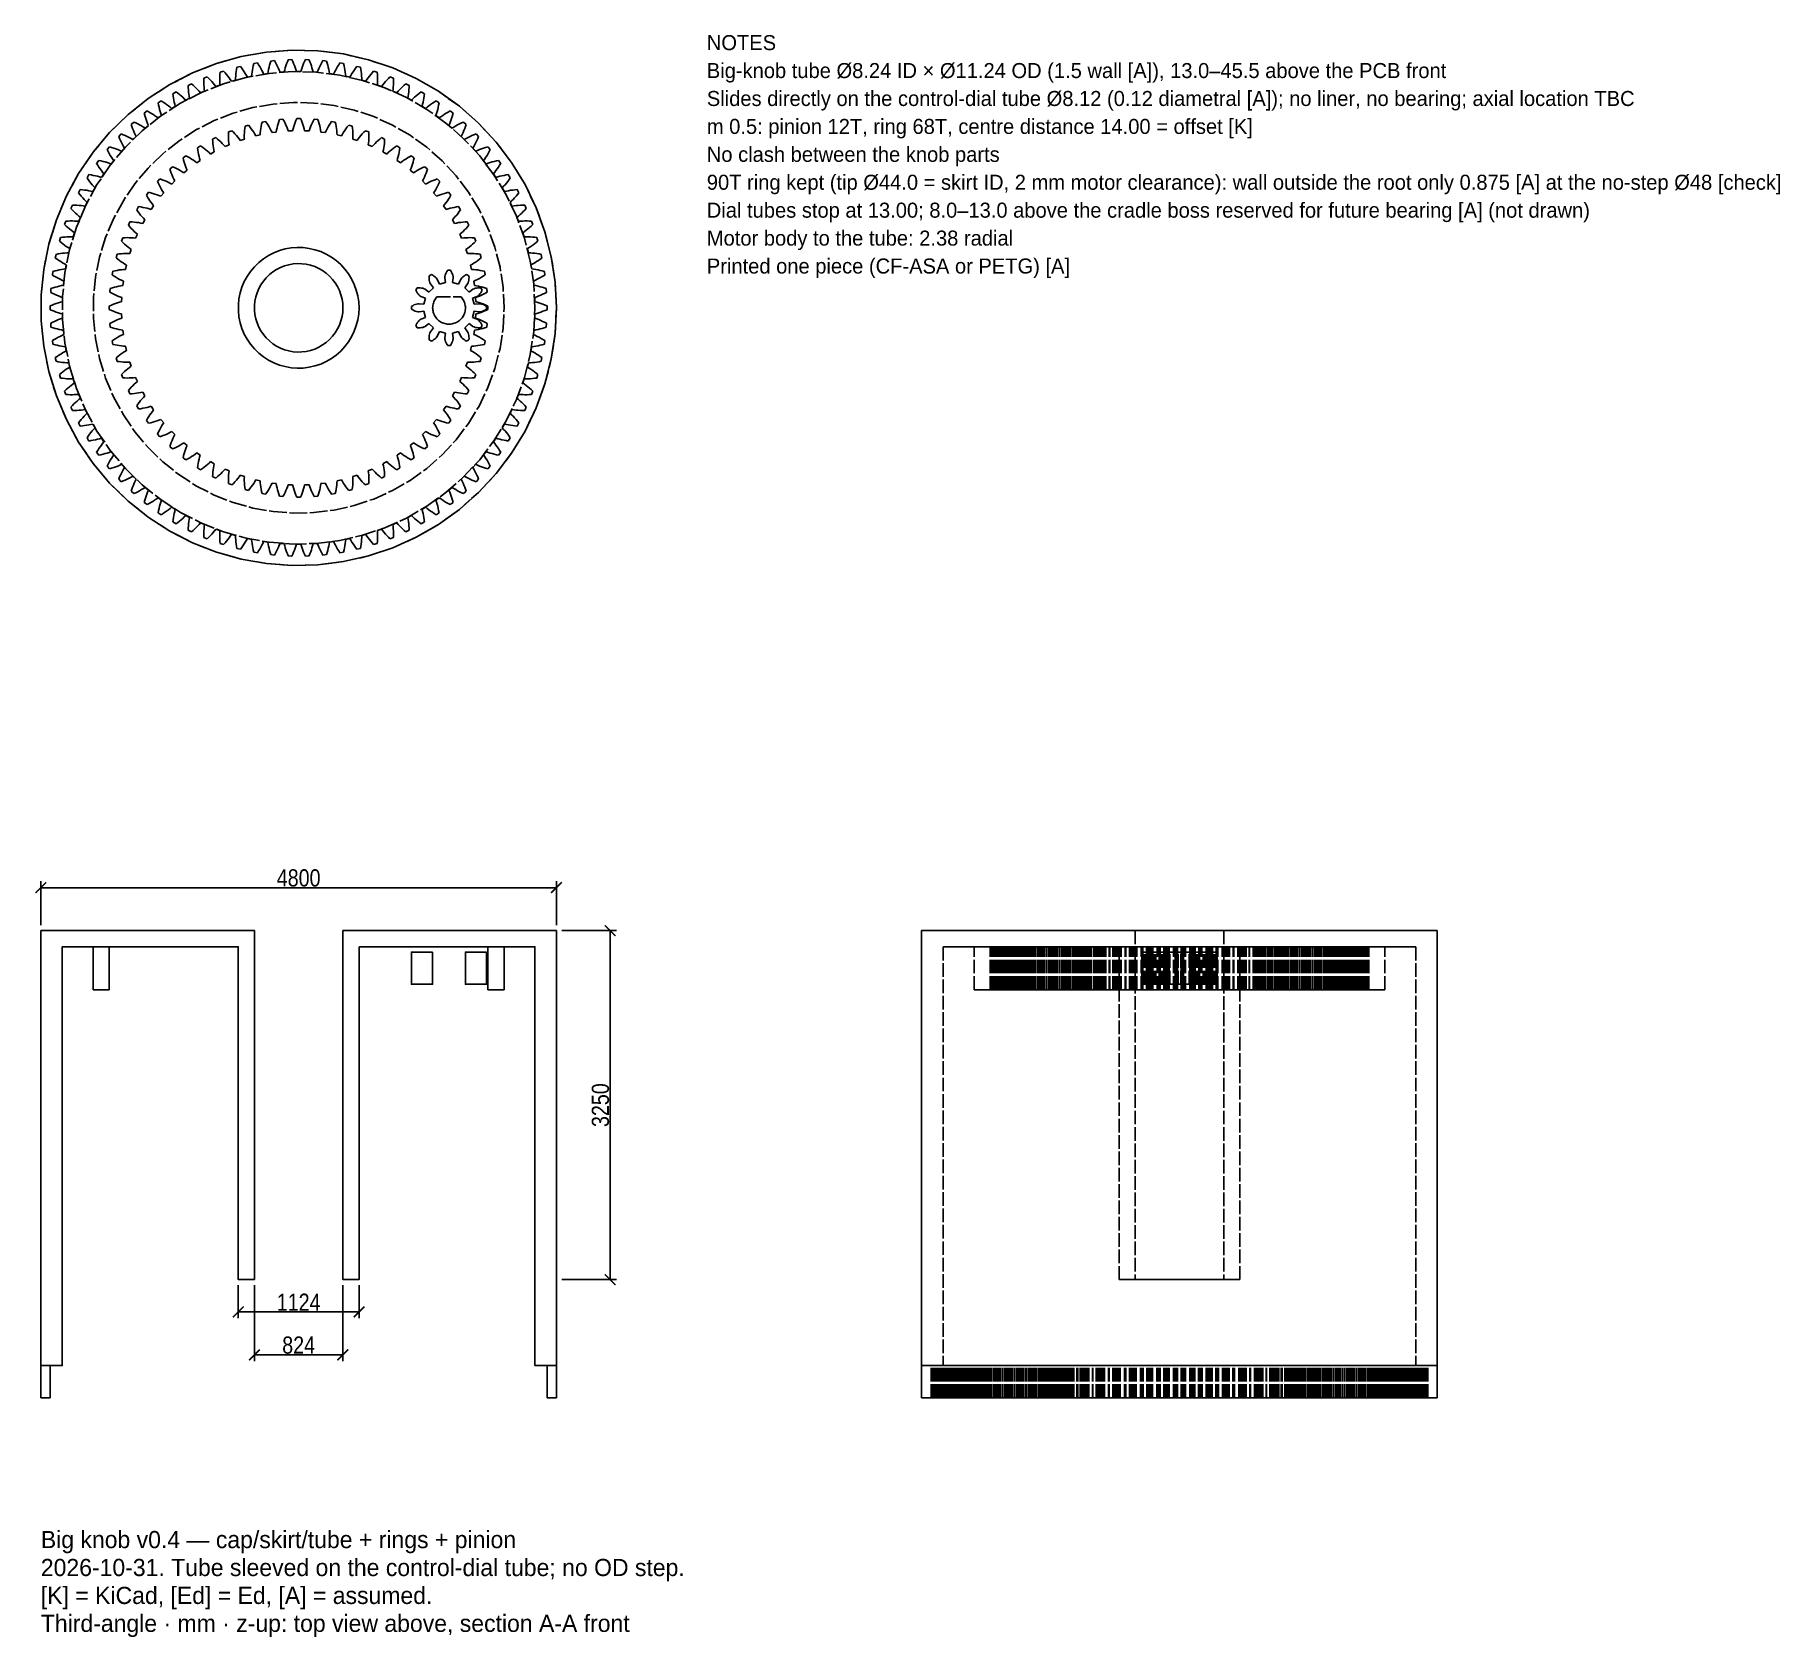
# Model space of a CAD drawing. Header units: millimetres. Extents: x -25 to 138, y -20 to 129.
import ezdxf

# ---------------------------------------------------------------- set-up
doc = ezdxf.new("R2010")
doc.units = ezdxf.units.MM
doc.linetypes.add('DASHED', pattern=[1.524, 1.27, -0.254])
for name, color, linetype in [('DIMS', 3, 'CONTINUOUS'), ('HIDDEN', 8, 'DASHED'), ('TEXT', 7, 'CONTINUOUS'), ('VISIBLE', 7, 'CONTINUOUS')]:
    doc.layers.add(name, color=color, linetype=linetype)
doc.styles.add('OpenSansCondensed-Light', font='OpenSansCondensed-Light.ttf')
doc.dimstyles.new('EZDXF', dxfattribs={"dimtxt": 0.25, "dimasz": 0.175, "dimexe": 0.375, "dimexo": 0.125, "dimgap": 0.1, "dimtad": 1, "dimlfac": 100, "dimzin": 12, "dimdsep": 46, "dimtxsty": 'OpenSansCondensed-Light', "dimblk": 'ARCHTICK', "dimcen": 2.5, "dimazin": 3, "dimtfac": 0.5, "dimtmove": 2, "dimatfit": 3})

msp = doc.modelspace()

# ---------------------------------------------------------------- texts
at = {"layer": 'TEXT'}
for s, height, p in [('NOTES', 1.4, (38, 127.48508)), ('Big-knob tube Ø8.24 ID × Ø11.24 OD (1.5 wall [A]), 13.0–45.5 above the PCB front', 1.4, (38, 124.88508)), ('Slides directly on the control-dial tube Ø8.12 (0.12 diametral [A]); no liner, no bearing; axial location TBC', 1.4, (38, 122.28508)), ('m 0.5: pinion 12T, ring 68T, centre distance 14.00 = offset [K]', 1.4, (38, 119.68508)), ('No clash between the knob parts', 1.4, (38, 117.08508)), ('90T ring kept (tip Ø44.0 = skirt ID, 2 mm motor clearance): wall outside the root only 0.875 [A] at the no-step Ø48 [check]', 1.4, (38, 114.48508)), ('Dial tubes stop at 13.00; 8.0–13.0 above the cradle boss reserved for future bearing [A] (not drawn)', 1.4, (38, 111.88508)), ('Motor body to the tube: 2.38 radial', 1.4, (38, 109.28508)), ('Printed one piece (CF-ASA or PETG) [A]', 1.4, (38, 106.68508)), ('Big knob v0.4 — cap/skirt/tube + rings + pinion', 1.6, (-24, -12)), ('2026-10-31. Tube sleeved on the control-dial tube; no OD step.', 1.6, (-24, -14.6)), ('[K] = KiCad, [Ed] = Ed, [A] = assumed.', 1.6, (-24, -17.2)), ('Third-angle · mm · z-up: top view above, section A-A front', 1.6, (-24, -19.8))]:
    msp.add_text(s, height=height, dxfattribs=at).set_placement(p)

# ---------------------------------------------------------------- blocks, each defined once
blk = doc.blocks.new('_ARCHTICK')
at = {"color": 0, "linetype": 'BYBLOCK', "const_width": 0.15}
blk.add_lwpolyline([(-0.5, -0.5), (0.5, 0.5)], dxfattribs=at)

# ---------------------------------------------------------------- dimensions: what is measured, and where the dimension line sits
at = {"layer": 'DIMS'}
for base, p1, p2 in [((-24, 49.5), (-24, 45.5), (24, 45.5)), ((-5.62, 10), (-5.62, 13), (5.62, 13)), ((-4.12, 6), (-4.12, 13), (4.12, 13))]:
    msp.add_linear_dim(base=base, p1=p1, p2=p2, dimstyle='EZDXF', override={"dimtxt": 1.6, "dimasz": 1, "dimexe": 0.6, "dimexo": 0.5, "dimdec": 2}, dxfattribs=at).render()
msp.add_linear_dim(base=(29, 13), p1=(24, 13), p2=(24, 45.5), angle=90, dimstyle='EZDXF', override={"dimtxt": 1.6, "dimasz": 1, "dimexe": 0.6, "dimexo": 0.5, "dimdec": 2}, dxfattribs=at).render()

# ---------------------------------------------------------------- linework, layer by layer
at = {"layer": 'HIDDEN'}
for points in [[(24, 103.49254), (23.88074, 105.88217), (23.52414, 108.24805), (22.93375, 110.56666), (22.11543, 112.81498), (21.07732, 114.97064), (19.82973, 117.01222), (18.38507, 118.91944), (16.75768, 120.67334), (14.96376, 122.2565), (13.02111, 123.65316), (10.94906, 124.84946), (8.76818, 125.83351), (6.50017, 126.59552), (4.16756, 127.12793), (1.79352, 127.42543), (-0.59834, 127.48508), (-2.98425, 127.30628), (-5.3405, 126.89081), (-7.64368, 126.2428), (-9.87089, 125.36868), (-12, 124.27715), (-14.00985, 122.97905), (-15.88046, 121.48729), (-17.59324, 119.81669), (-19.13118, 117.98385), (-20.47898, 116.00699), (-21.62325, 113.90575), (-22.55262, 111.70102), (-23.25785, 109.41472), (-23.73194, 107.06955), (-23.97017, 104.68884), (-23.97017, 102.29624), (-23.73194, 99.91553), (-23.25785, 97.57036), (-22.55262, 95.28406), (-21.62325, 93.07933), (-20.47898, 90.9781), (-19.13118, 89.00123), (-17.59324, 87.16839), (-15.88046, 85.49779), (-14.00985, 84.00603), (-12, 82.70793), (-9.87089, 81.6164), (-7.64368, 80.74228), (-5.3405, 80.09427), (-2.98425, 79.6788), (-0.59834, 79.5), (1.79352, 79.55965), (4.16756, 79.85715), (6.50017, 80.38956), (8.76818, 81.15157), (10.94906, 82.13562), (13.02111, 83.33192), (14.96376, 84.72858), (16.75768, 86.31174), (18.38507, 88.06564), (19.82973, 89.97286), (21.07732, 92.01444), (22.11543, 94.17011), (22.93375, 96.41842), (23.52414, 98.73703), (23.88074, 101.10291), (24, 103.49254)], [(24, 103.49254), (23.88074, 105.88217), (23.52414, 108.24805), (22.93375, 110.56666), (22.11543, 112.81498), (21.07732, 114.97064), (19.82973, 117.01222), (18.38507, 118.91944), (16.75768, 120.67334), (14.96376, 122.2565), (13.02111, 123.65316), (10.94906, 124.84946), (8.76818, 125.83351), (6.50017, 126.59552), (4.16756, 127.12793), (1.79352, 127.42543), (-0.59834, 127.48508), (-2.98425, 127.30628), (-5.3405, 126.89081), (-7.64368, 126.2428), (-9.87089, 125.36868), (-12, 124.27715), (-14.00985, 122.97905), (-15.88046, 121.48729), (-17.59324, 119.81669), (-19.13118, 117.98385), (-20.47898, 116.00699), (-21.62325, 113.90575), (-22.55262, 111.70102), (-23.25785, 109.41472), (-23.73194, 107.06955), (-23.97017, 104.68884), (-23.97017, 102.29624), (-23.73194, 99.91553), (-23.25785, 97.57036), (-22.55262, 95.28406), (-21.62325, 93.07933), (-20.47898, 90.9781), (-19.13118, 89.00123), (-17.59324, 87.16839), (-15.88046, 85.49779), (-14.00985, 84.00603), (-12, 82.70793), (-9.87089, 81.6164), (-7.64368, 80.74228), (-5.3405, 80.09427), (-2.98425, 79.6788), (-0.59834, 79.5), (1.79352, 79.55965), (4.16756, 79.85715), (6.50017, 80.38956), (8.76818, 81.15157), (10.94906, 82.13562), (13.02111, 83.33192), (14.96376, 84.72858), (16.75768, 86.31174), (18.38507, 88.06564), (19.82973, 89.97286), (21.07732, 92.01444), (22.11543, 94.17011), (22.93375, 96.41842), (23.52414, 98.73703), (23.88074, 101.10291), (24, 103.49254)], [(24, 103.49254), (23.88074, 105.88217), (23.52414, 108.24805), (22.93375, 110.56666), (22.11543, 112.81498), (21.07732, 114.97064), (19.82973, 117.01222), (18.38507, 118.91944), (16.75768, 120.67334), (14.96376, 122.2565), (13.02111, 123.65316), (10.94906, 124.84946), (8.76818, 125.83351), (6.50017, 126.59552), (4.16756, 127.12793), (1.79352, 127.42543), (-0.59834, 127.48508), (-2.98425, 127.30628), (-5.3405, 126.89081), (-7.64368, 126.2428), (-9.87089, 125.36868), (-12, 124.27715), (-14.00985, 122.97905), (-15.88046, 121.48729), (-17.59324, 119.81669), (-19.13118, 117.98385), (-20.47898, 116.00699), (-21.62325, 113.90575), (-22.55262, 111.70102), (-23.25785, 109.41472), (-23.73194, 107.06955), (-23.97017, 104.68884), (-23.97017, 102.29624), (-23.73194, 99.91553), (-23.25785, 97.57036), (-22.55262, 95.28406), (-21.62325, 93.07933), (-20.47898, 90.9781), (-19.13118, 89.00123), (-17.59324, 87.16839), (-15.88046, 85.49779), (-14.00985, 84.00603), (-12, 82.70793), (-9.87089, 81.6164), (-7.64368, 80.74228), (-5.3405, 80.09427), (-2.98425, 79.6788), (-0.59834, 79.5), (1.79352, 79.55965), (4.16756, 79.85715), (6.50017, 80.38956), (8.76818, 81.15157), (10.94906, 82.13562), (13.02111, 83.33192), (14.96376, 84.72858), (16.75768, 86.31174), (18.38507, 88.06564), (19.82973, 89.97286), (21.07732, 92.01444), (22.11543, 94.17011), (22.93375, 96.41842), (23.52414, 98.73703), (23.88074, 101.10291), (24, 103.49254)], [(22, 103.49254), (21.89068, 105.68303), (21.56379, 107.85176), (21.0226, 109.97715), (20.27248, 112.03811), (19.32087, 114.01413), (18.17725, 115.88558), (16.85298, 117.63387), (15.36121, 119.24161), (13.71678, 120.69283), (11.93602, 121.97311), (10.03663, 123.06972), (8.0375, 123.97176), (5.95849, 124.67027), (3.82026, 125.15831), (1.64406, 125.43102), (-0.54848, 125.4857), (-2.73556, 125.3218), (-4.89546, 124.94095), (-7.00671, 124.34694), (-9.04832, 123.54567), (-11, 122.5451), (-12.84236, 121.35518), (-14.55709, 119.98773), (-16.12714, 118.45634), (-17.53692, 116.77624), (-18.7724, 114.96411), (-19.82132, 113.03798), (-20.67324, 111.01698), (-21.3197, 108.9212), (-21.75428, 106.77147), (-21.97265, 104.58915), (-21.97265, 102.39593), (-21.75428, 100.21361), (-21.3197, 98.06388), (-20.67324, 95.9681), (-19.82132, 93.9471), (-18.7724, 92.02097), (-17.53692, 90.20884), (-16.12714, 88.52874), (-14.55709, 86.99735), (-12.84236, 85.6299), (-11, 84.43998), (-9.04832, 83.43941), (-7.00671, 82.63814), (-4.89546, 82.04413), (-2.73556, 81.66328), (-0.54848, 81.49938), (1.64406, 81.55406), (3.82026, 81.82677), (5.95849, 82.31481), (8.0375, 83.01332), (10.03663, 83.91536), (11.93602, 85.01197), (13.71678, 86.29225), (15.36121, 87.74347), (16.85298, 89.35121), (18.17725, 91.0995), (19.32087, 92.97095), (20.27248, 94.94697), (21.0226, 97.00793), (21.56379, 99.13333), (21.89068, 101.30205), (22, 103.49254)], [(22, 103.49254), (21.89068, 105.68303), (21.56379, 107.85176), (21.0226, 109.97715), (20.27248, 112.03811), (19.32087, 114.01413), (18.17725, 115.88558), (16.85298, 117.63387), (15.36121, 119.24161), (13.71678, 120.69283), (11.93602, 121.97311), (10.03663, 123.06972), (8.0375, 123.97176), (5.95849, 124.67027), (3.82026, 125.15831), (1.64406, 125.43102), (-0.54848, 125.4857), (-2.73556, 125.3218), (-4.89546, 124.94095), (-7.00671, 124.34694), (-9.04832, 123.54567), (-11, 122.5451), (-12.84236, 121.35518), (-14.55709, 119.98773), (-16.12714, 118.45634), (-17.53692, 116.77624), (-18.7724, 114.96411), (-19.82132, 113.03798), (-20.67324, 111.01698), (-21.3197, 108.9212), (-21.75428, 106.77147), (-21.97265, 104.58915), (-21.97265, 102.39593), (-21.75428, 100.21361), (-21.3197, 98.06388), (-20.67324, 95.9681), (-19.82132, 93.9471), (-18.7724, 92.02097), (-17.53692, 90.20884), (-16.12714, 88.52874), (-14.55709, 86.99735), (-12.84236, 85.6299), (-11, 84.43998), (-9.04832, 83.43941), (-7.00671, 82.63814), (-4.89546, 82.04413), (-2.73556, 81.66328), (-0.54848, 81.49938), (1.64406, 81.55406), (3.82026, 81.82677), (5.95849, 82.31481), (8.0375, 83.01332), (10.03663, 83.91536), (11.93602, 85.01197), (13.71678, 86.29225), (15.36121, 87.74347), (16.85298, 89.35121), (18.17725, 91.0995), (19.32087, 92.97095), (20.27248, 94.94697), (21.0226, 97.00793), (21.56379, 99.13333), (21.89068, 101.30205), (22, 103.49254)], [(-7.3276, 125.22811), (-7.34004, 125.02592)], [(-7.3276, 125.22811), (-7.34004, 125.02592)], [(-7.3104, 125.43163), (-7.3276, 125.22811)], [(-7.3104, 125.43163), (-7.3276, 125.22811)], [(-6.98123, 125.53858), (-7.3104, 125.43163)], [(-6.98123, 125.53858), (-7.3104, 125.43163)], [(-6.8477, 125.38405), (-6.98123, 125.53858)], [(-6.8477, 125.38405), (-6.98123, 125.53858)], [(-6.71879, 125.22777), (-6.8477, 125.38405)], [(-6.71879, 125.22777), (-6.8477, 125.38405)], [(-6.5947, 125.06976), (-6.71879, 125.22777)], [(-6.5947, 125.06976), (-6.71879, 125.22777)], [(-5.84156, 125.28572), (-5.85783, 125.08713)], [(-5.84156, 125.28572), (-5.85783, 125.08713)], [(-5.82006, 125.48548), (-5.84156, 125.28572)], [(-5.82006, 125.48548), (-5.84156, 125.28572)], [(-5.79356, 125.68631), (-5.82006, 125.48548)], [(-5.79356, 125.68631), (-5.82006, 125.48548)], [(-5.7622, 125.88813), (-5.79356, 125.68631)], [(-5.7622, 125.88813), (-5.79356, 125.68631)], [(-5.42637, 125.97187), (-5.7622, 125.88813)], [(-5.42637, 125.97187), (-5.7622, 125.88813)], [(-5.30394, 125.80839), (-5.42637, 125.97187)], [(-5.30394, 125.80839), (-5.42637, 125.97187)], [(-5.18625, 125.64351), (-5.30394, 125.80839)], [(-5.18625, 125.64351), (-5.30394, 125.80839)], [(-5.07349, 125.47722), (-5.18625, 125.64351)], [(-5.07349, 125.47722), (-5.18625, 125.64351)], [(-4.96589, 125.30952), (-5.07349, 125.47722)], [(-4.96589, 125.30952), (-5.07349, 125.47722)], [(-4.86374, 125.14038), (-4.96589, 125.30952)], [(-4.86374, 125.14038), (-4.96589, 125.30952)], [(-4.76741, 124.96978), (-4.86374, 125.14038)], [(-4.76741, 124.96978), (-4.86374, 125.14038)], [(-4.36172, 125.24709), (-4.38033, 125.05206)], [(-4.36172, 125.24709), (-4.38033, 125.05206)], [(-4.3372, 125.44315), (-4.36172, 125.24709)], [(-4.3372, 125.44315), (-4.36172, 125.24709)], [(-4.30711, 125.64012), (-4.3372, 125.44315)], [(-4.30711, 125.64012), (-4.3372, 125.44315)], [(-4.27174, 125.83789), (-4.30711, 125.64012)], [(-4.27174, 125.83789), (-4.30711, 125.64012)], [(-4.23128, 126.03639), (-4.27174, 125.83789)], [(-4.23128, 126.03639), (-4.27174, 125.83789)], [(-4.18593, 126.23553), (-4.23128, 126.03639)], [(-4.18593, 126.23553), (-4.23128, 126.03639)], [(-3.84507, 126.29563), (-4.18593, 126.23553)], [(-3.84507, 126.29563), (-4.18593, 126.23553)], [(-3.73435, 126.12401), (-3.84507, 126.29563)], [(-3.73435, 126.12401), (-3.84507, 126.29563)], [(-3.62844, 125.95132), (-3.73435, 126.12401)], [(-3.62844, 125.95132), (-3.73435, 126.12401)], [(-3.52756, 125.77757), (-3.62844, 125.95132)], [(-3.52756, 125.77757), (-3.62844, 125.95132)], [(-3.43192, 125.60278), (-3.52756, 125.77757)], [(-3.43192, 125.60278), (-3.52756, 125.77757)], [(-3.34182, 125.42693), (-3.43192, 125.60278)], [(-3.34182, 125.42693), (-3.43192, 125.60278)], [(-3.25762, 125.25002), (-3.34182, 125.42693)], [(-3.25762, 125.25002), (-3.34182, 125.42693)], [(-2.86575, 125.30509), (-3.25762, 125.25002)], [(-2.86575, 125.30509), (-3.25762, 125.25002)], [(-2.83358, 125.49836), (-2.86575, 125.30509)], [(-2.83358, 125.49836), (-2.86575, 125.30509)], [(-2.79543, 125.69223), (-2.83358, 125.49836)], [(-2.79543, 125.69223), (-2.83358, 125.49836)], [(-2.75168, 125.88662), (-2.79543, 125.69223)], [(-2.75168, 125.88662), (-2.79543, 125.69223)], [(-2.7026, 126.08144), (-2.75168, 125.88662)], [(-2.7026, 126.08144), (-2.75168, 125.88662)], [(-2.6484, 126.27663), (-2.7026, 126.08144)], [(-2.6484, 126.27663), (-2.7026, 126.08144)], [(-2.58926, 126.47213), (-2.6484, 126.27663)], [(-2.58926, 126.47213), (-2.6484, 126.27663)], [(-2.24504, 126.5083), (-2.58926, 126.47213)], [(-2.24504, 126.5083), (-2.58926, 126.47213)], [(-2.14656, 126.32938), (-2.24504, 126.5083)], [(-2.14656, 126.32938), (-2.24504, 126.5083)], [(-2.05296, 126.14972), (-2.14656, 126.32938)], [(-2.05296, 126.14972), (-2.14656, 126.32938)], [(-1.96444, 125.96936), (-2.05296, 126.14972)], [(-1.96444, 125.96936), (-2.05296, 126.14972)], [(-1.88123, 125.78832), (-1.96444, 125.96936)], [(-1.88123, 125.78832), (-1.96444, 125.96936)], [(-1.80361, 125.60661), (-1.88123, 125.78832)], [(-1.80361, 125.60661), (-1.88123, 125.78832)], [(-1.73196, 125.42426), (-1.80361, 125.60661)], [(-1.73196, 125.42426), (-1.80361, 125.60661)], [(-1.3372, 125.45186), (-1.73196, 125.42426)], [(-1.3372, 125.45186), (-1.73196, 125.42426)], [(-1.29162, 125.64241), (-1.3372, 125.45186)], [(-1.29162, 125.64241), (-1.3372, 125.45186)], [(-1.24005, 125.83315), (-1.29162, 125.64241)], [(-1.24005, 125.83315), (-1.29162, 125.64241)], [(-1.18285, 126.02401), (-1.24005, 125.83315)], [(-1.18285, 126.02401), (-1.24005, 125.83315)], [(-1.12029, 126.21494), (-1.18285, 126.02401)], [(-1.12029, 126.21494), (-1.18285, 126.02401)], [(-1.05261, 126.40588), (-1.12029, 126.21494)], [(-1.05261, 126.40588), (-1.12029, 126.21494)], [(-0.97998, 126.59677), (-1.05261, 126.40588)], [(-0.97998, 126.59677), (-1.05261, 126.40588)], [(-0.63408, 126.60885), (-0.97998, 126.59677)], [(-0.63408, 126.60885), (-0.97998, 126.59677)], [(-0.54831, 126.42349), (-0.63408, 126.60885)], [(-0.54831, 126.42349), (-0.63408, 126.60885)], [(-0.46747, 126.23774), (-0.54831, 126.42349)], [(-0.46747, 126.23774), (-0.54831, 126.42349)], [(-0.39175, 126.05164), (-0.46747, 126.23774)], [(-0.39175, 126.05164), (-0.46747, 126.23774)], [(-0.32137, 125.86523), (-0.39175, 126.05164)], [(-0.32137, 125.86523), (-0.39175, 126.05164)], [(-0.25662, 125.67856), (-0.32137, 125.86523)], [(-0.25662, 125.67856), (-0.32137, 125.86523)], [(-0.19786, 125.49165), (-0.25662, 125.67856)], [(-0.19786, 125.49165), (-0.25662, 125.67856)], [(0.19786, 125.49165), (-0.19786, 125.49165)], [(0.19786, 125.49165), (-0.19786, 125.49165)], [(0.25662, 125.67856), (0.19786, 125.49165)], [(0.25662, 125.67856), (0.19786, 125.49165)], [(0.32137, 125.86523), (0.25662, 125.67856)], [(0.32137, 125.86523), (0.25662, 125.67856)], [(0.39175, 126.05164), (0.32137, 125.86523)], [(0.39175, 126.05164), (0.32137, 125.86523)], [(0.46747, 126.23774), (0.39175, 126.05164)], [(0.46747, 126.23774), (0.39175, 126.05164)], [(0.54831, 126.42349), (0.46747, 126.23774)], [(0.54831, 126.42349), (0.46747, 126.23774)], [(0.63408, 126.60885), (0.54831, 126.42349)], [(0.63408, 126.60885), (0.54831, 126.42349)], [(0.97998, 126.59677), (0.63408, 126.60885)], [(0.97998, 126.59677), (0.63408, 126.60885)], [(1.05261, 126.40588), (0.97998, 126.59677)], [(1.05261, 126.40588), (0.97998, 126.59677)], [(1.12029, 126.21494), (1.05261, 126.40588)], [(1.12029, 126.21494), (1.05261, 126.40588)], [(1.18285, 126.02401), (1.12029, 126.21494)], [(1.18285, 126.02401), (1.12029, 126.21494)], [(1.24005, 125.83315), (1.18285, 126.02401)], [(1.24005, 125.83315), (1.18285, 126.02401)], [(1.29162, 125.64241), (1.24005, 125.83315)], [(1.29162, 125.64241), (1.24005, 125.83315)], [(1.3372, 125.45186), (1.29162, 125.64241)], [(1.3372, 125.45186), (1.29162, 125.64241)], [(1.73196, 125.42426), (1.3372, 125.45186)], [(1.73196, 125.42426), (1.3372, 125.45186)], [(1.80361, 125.60661), (1.73196, 125.42426)], [(1.80361, 125.60661), (1.73196, 125.42426)], [(1.88123, 125.78832), (1.80361, 125.60661)], [(1.88123, 125.78832), (1.80361, 125.60661)], [(1.96444, 125.96936), (1.88123, 125.78832)], [(1.96444, 125.96936), (1.88123, 125.78832)], [(2.05296, 126.14972), (1.96444, 125.96936)], [(2.05296, 126.14972), (1.96444, 125.96936)], [(2.14656, 126.32938), (2.05296, 126.14972)], [(2.14656, 126.32938), (2.05296, 126.14972)], [(2.24504, 126.5083), (2.14656, 126.32938)], [(2.24504, 126.5083), (2.14656, 126.32938)], [(2.58926, 126.47213), (2.24504, 126.5083)], [(2.58926, 126.47213), (2.24504, 126.5083)], [(2.6484, 126.27663), (2.58926, 126.47213)], [(2.6484, 126.27663), (2.58926, 126.47213)], [(2.7026, 126.08144), (2.6484, 126.27663)], [(2.7026, 126.08144), (2.6484, 126.27663)], [(2.75168, 125.88662), (2.7026, 126.08144)], [(2.75168, 125.88662), (2.7026, 126.08144)], [(2.79543, 125.69223), (2.75168, 125.88662)], [(2.79543, 125.69223), (2.75168, 125.88662)], [(2.83358, 125.49836), (2.79543, 125.69223)], [(2.83358, 125.49836), (2.79543, 125.69223)], [(2.86575, 125.30509), (2.83358, 125.49836)], [(2.86575, 125.30509), (2.83358, 125.49836)], [(3.25762, 125.25002), (2.86575, 125.30509)], [(3.25762, 125.25002), (2.86575, 125.30509)], [(3.34182, 125.42693), (3.25762, 125.25002)], [(3.34182, 125.42693), (3.25762, 125.25002)], [(3.43192, 125.60278), (3.34182, 125.42693)], [(3.43192, 125.60278), (3.34182, 125.42693)], [(3.52756, 125.77757), (3.43192, 125.60278)], [(3.52756, 125.77757), (3.43192, 125.60278)], [(3.62844, 125.95132), (3.52756, 125.77757)], [(3.62844, 125.95132), (3.52756, 125.77757)], [(3.73435, 126.12401), (3.62844, 125.95132)], [(3.73435, 126.12401), (3.62844, 125.95132)], [(3.84507, 126.29563), (3.73435, 126.12401)], [(3.84507, 126.29563), (3.73435, 126.12401)], [(4.18593, 126.23553), (3.84507, 126.29563)], [(4.18593, 126.23553), (3.84507, 126.29563)], [(4.23128, 126.03639), (4.18593, 126.23553)], [(4.23128, 126.03639), (4.18593, 126.23553)], [(4.27174, 125.83789), (4.23128, 126.03639)], [(4.27174, 125.83789), (4.23128, 126.03639)], [(4.30711, 125.64012), (4.27174, 125.83789)], [(4.30711, 125.64012), (4.27174, 125.83789)], [(4.3372, 125.44315), (4.30711, 125.64012)], [(4.3372, 125.44315), (4.30711, 125.64012)], [(4.36172, 125.24709), (4.3372, 125.44315)], [(4.36172, 125.24709), (4.3372, 125.44315)], [(4.38033, 125.05206), (4.36172, 125.24709)], [(4.38033, 125.05206), (4.36172, 125.24709)], [(4.86374, 125.14038), (4.76741, 124.96978)], [(4.86374, 125.14038), (4.76741, 124.96978)], [(4.96589, 125.30952), (4.86374, 125.14038)], [(4.96589, 125.30952), (4.86374, 125.14038)], [(5.07349, 125.47722), (4.96589, 125.30952)], [(5.07349, 125.47722), (4.96589, 125.30952)], [(5.18625, 125.64351), (5.07349, 125.47722)], [(5.18625, 125.64351), (5.07349, 125.47722)], [(5.30394, 125.80839), (5.18625, 125.64351)], [(5.30394, 125.80839), (5.18625, 125.64351)], [(5.42637, 125.97187), (5.30394, 125.80839)], [(5.42637, 125.97187), (5.30394, 125.80839)], [(5.7622, 125.88813), (5.42637, 125.97187)], [(5.7622, 125.88813), (5.42637, 125.97187)], [(5.79356, 125.68631), (5.7622, 125.88813)], [(5.79356, 125.68631), (5.7622, 125.88813)], [(5.82006, 125.48548), (5.79356, 125.68631)], [(5.82006, 125.48548), (5.79356, 125.68631)], [(5.84156, 125.28572), (5.82006, 125.48548)], [(5.84156, 125.28572), (5.82006, 125.48548)], [(5.85783, 125.08713), (5.84156, 125.28572)], [(5.85783, 125.08713), (5.84156, 125.28572)], [(6.71879, 125.22777), (6.5947, 125.06976)], [(6.71879, 125.22777), (6.5947, 125.06976)], [(6.8477, 125.38405), (6.71879, 125.22777)], [(6.8477, 125.38405), (6.71879, 125.22777)], [(6.98123, 125.53858), (6.8477, 125.38405)], [(6.98123, 125.53858), (6.8477, 125.38405)], [(7.3104, 125.43163), (6.98123, 125.53858)], [(7.3104, 125.43163), (6.98123, 125.53858)], [(7.3276, 125.22811), (7.3104, 125.43163)], [(7.3276, 125.22811), (7.3104, 125.43163)], [(7.34004, 125.02592), (7.3276, 125.22811)], [(7.34004, 125.02592), (7.3276, 125.22811)], [(-11.4123, 123.60535), (-11.71205, 123.43229)], [(-11.4123, 123.60535), (-11.71205, 123.43229)], [(-11.24956, 123.48195), (-11.4123, 123.60535)], [(-11.24956, 123.48195), (-11.4123, 123.60535)], [(-11.09098, 123.35589), (-11.24956, 123.48195)], [(-11.09098, 123.35589), (-11.24956, 123.48195)], [(-9.98151, 124.35243), (-10.29259, 124.20071)], [(-9.98151, 124.35243), (-10.29259, 124.20071)], [(-10.29259, 124.20071), (-10.2813, 123.99678)], [(-10.29259, 124.20071), (-10.2813, 123.99678)], [(-10.2813, 123.99678), (-10.26547, 123.79482)], [(-10.2813, 123.99678), (-10.26547, 123.79482)], [(-10.26547, 123.79482), (-10.24496, 123.59496)], [(-10.26547, 123.79482), (-10.24496, 123.59496)], [(-10.24496, 123.59496), (-10.21959, 123.39733)], [(-10.24496, 123.59496), (-10.21959, 123.39733)], [(-9.82776, 124.21798), (-9.98151, 124.35243)], [(-9.82776, 124.21798), (-9.98151, 124.35243)], [(-9.67836, 124.08117), (-9.82776, 124.21798)], [(-9.67836, 124.08117), (-9.82776, 124.21798)], [(-9.53349, 123.94196), (-9.67836, 124.08117)], [(-9.53349, 123.94196), (-9.67836, 124.08117)], [(-9.39338, 123.8003), (-9.53349, 123.94196)], [(-9.39338, 123.8003), (-9.53349, 123.94196)], [(-9.2583, 123.6561), (-9.39338, 123.8003)], [(-9.2583, 123.6561), (-9.39338, 123.8003)], [(-9.1286, 123.50925), (-9.2583, 123.6561)], [(-9.1286, 123.50925), (-9.2583, 123.6561)], [(-8.76709, 123.67021), (-9.1286, 123.50925)], [(-8.76709, 123.67021), (-9.1286, 123.50925)], [(-8.82299, 124.86824), (-8.82595, 124.66402)], [(-8.82299, 124.86824), (-8.82595, 124.66402)], [(-8.82595, 124.66402), (-8.82425, 124.46145)], [(-8.82595, 124.66402), (-8.82425, 124.46145)], [(-8.82425, 124.46145), (-8.81773, 124.26064)], [(-8.82425, 124.46145), (-8.81773, 124.26064)], [(-8.50208, 124.99789), (-8.82299, 124.86824)], [(-8.50208, 124.99789), (-8.82299, 124.86824)], [(-8.81773, 124.26064), (-8.80621, 124.06172)], [(-8.81773, 124.26064), (-8.80621, 124.06172)], [(-8.80621, 124.06172), (-8.78943, 123.86485)], [(-8.80621, 124.06172), (-8.78943, 123.86485)], [(-8.78943, 123.86485), (-8.76709, 123.67021)], [(-8.78943, 123.86485), (-8.76709, 123.67021)], [(-8.35809, 124.85305), (-8.50208, 124.99789)], [(-8.35809, 124.85305), (-8.50208, 124.99789)], [(-8.2186, 124.70615), (-8.35809, 124.85305)], [(-8.2186, 124.70615), (-8.35809, 124.85305)], [(-8.08379, 124.55717), (-8.2186, 124.70615)], [(-8.08379, 124.55717), (-8.2186, 124.70615)], [(-7.9539, 124.40608), (-8.08379, 124.55717)], [(-7.9539, 124.40608), (-8.08379, 124.55717)], [(-7.82921, 124.25281), (-7.9539, 124.40608)], [(-7.82921, 124.25281), (-7.9539, 124.40608)], [(-7.71007, 124.09727), (-7.82921, 124.25281)], [(-7.71007, 124.09727), (-7.82921, 124.25281)], [(-7.33821, 124.23262), (-7.71007, 124.09727)], [(-7.33821, 124.23262), (-7.71007, 124.09727)], [(-7.34754, 124.82515), (-7.34992, 124.62591)], [(-7.34754, 124.82515), (-7.34992, 124.62591)], [(-7.34992, 124.62591), (-7.34692, 124.42834)], [(-7.34992, 124.62591), (-7.34692, 124.42834)], [(-7.34004, 125.02592), (-7.34754, 124.82515)], [(-7.34004, 125.02592), (-7.34754, 124.82515)], [(-7.34692, 124.42834), (-7.33821, 124.23262)], [(-7.34692, 124.42834), (-7.33821, 124.23262)], [(-6.47567, 124.90997), (-6.5947, 125.06976)], [(-6.47567, 124.90997), (-6.5947, 125.06976)], [(-6.36197, 124.74837), (-6.47567, 124.90997)], [(-6.36197, 124.74837), (-6.47567, 124.90997)], [(-6.25398, 124.5849), (-6.36197, 124.74837)], [(-6.25398, 124.5849), (-6.36197, 124.74837)], [(-5.87358, 124.69398), (-6.25398, 124.5849)], [(-5.87358, 124.69398), (-6.25398, 124.5849)], [(-5.86862, 124.88984), (-5.87358, 124.69398)], [(-5.86862, 124.88984), (-5.87358, 124.69398)], [(-5.85783, 125.08713), (-5.86862, 124.88984)], [(-5.85783, 125.08713), (-5.86862, 124.88984)], [(-4.38033, 125.05206), (-4.76741, 124.96978)], [(-4.38033, 125.05206), (-4.76741, 124.96978)], [(4.76741, 124.96978), (4.38033, 125.05206)], [(4.76741, 124.96978), (4.38033, 125.05206)], [(5.86862, 124.88984), (5.85783, 125.08713)], [(5.86862, 124.88984), (5.85783, 125.08713)], [(5.87358, 124.69398), (5.86862, 124.88984)], [(5.87358, 124.69398), (5.86862, 124.88984)], [(6.25398, 124.5849), (5.87358, 124.69398)], [(6.25398, 124.5849), (5.87358, 124.69398)], [(6.36197, 124.74837), (6.25398, 124.5849)], [(6.36197, 124.74837), (6.25398, 124.5849)], [(6.47567, 124.90997), (6.36197, 124.74837)], [(6.47567, 124.90997), (6.36197, 124.74837)], [(6.5947, 125.06976), (6.47567, 124.90997)], [(6.5947, 125.06976), (6.47567, 124.90997)], [(7.33821, 124.23262), (7.34692, 124.42834)], [(7.33821, 124.23262), (7.34692, 124.42834)], [(7.71007, 124.09727), (7.33821, 124.23262)], [(7.71007, 124.09727), (7.33821, 124.23262)], [(7.34754, 124.82515), (7.34004, 125.02592)], [(7.34754, 124.82515), (7.34004, 125.02592)], [(7.34692, 124.42834), (7.34992, 124.62591)], [(7.34692, 124.42834), (7.34992, 124.62591)], [(7.34992, 124.62591), (7.34754, 124.82515)], [(7.34992, 124.62591), (7.34754, 124.82515)], [(7.82921, 124.25281), (7.71007, 124.09727)], [(7.82921, 124.25281), (7.71007, 124.09727)], [(7.9539, 124.40608), (7.82921, 124.25281)], [(7.9539, 124.40608), (7.82921, 124.25281)], [(8.08379, 124.55717), (7.9539, 124.40608)], [(8.08379, 124.55717), (7.9539, 124.40608)], [(8.2186, 124.70615), (8.08379, 124.55717)], [(8.2186, 124.70615), (8.08379, 124.55717)], [(8.35809, 124.85305), (8.2186, 124.70615)], [(8.35809, 124.85305), (8.2186, 124.70615)], [(8.50208, 124.99789), (8.35809, 124.85305)], [(8.50208, 124.99789), (8.35809, 124.85305)], [(8.82299, 124.86824), (8.50208, 124.99789)], [(8.82299, 124.86824), (8.50208, 124.99789)], [(8.76709, 123.67021), (8.78943, 123.86485)], [(8.76709, 123.67021), (8.78943, 123.86485)], [(9.1286, 123.50925), (8.76709, 123.67021)], [(9.1286, 123.50925), (8.76709, 123.67021)], [(8.78943, 123.86485), (8.80621, 124.06172)], [(8.78943, 123.86485), (8.80621, 124.06172)], [(8.80621, 124.06172), (8.81773, 124.26064)], [(8.80621, 124.06172), (8.81773, 124.26064)], [(8.81773, 124.26064), (8.82425, 124.46145)], [(8.81773, 124.26064), (8.82425, 124.46145)], [(8.82595, 124.66402), (8.82299, 124.86824)], [(8.82595, 124.66402), (8.82299, 124.86824)], [(8.82425, 124.46145), (8.82595, 124.66402)], [(8.82425, 124.46145), (8.82595, 124.66402)], [(9.2583, 123.6561), (9.1286, 123.50925)], [(9.2583, 123.6561), (9.1286, 123.50925)], [(9.39338, 123.8003), (9.2583, 123.6561)], [(9.39338, 123.8003), (9.2583, 123.6561)], [(9.53349, 123.94196), (9.39338, 123.8003)], [(9.53349, 123.94196), (9.39338, 123.8003)], [(9.67836, 124.08117), (9.53349, 123.94196)], [(9.67836, 124.08117), (9.53349, 123.94196)], [(9.82776, 124.21798), (9.67836, 124.08117)], [(9.82776, 124.21798), (9.67836, 124.08117)], [(9.98151, 124.35243), (9.82776, 124.21798)], [(9.98151, 124.35243), (9.82776, 124.21798)], [(10.29259, 124.20071), (9.98151, 124.35243)], [(10.29259, 124.20071), (9.98151, 124.35243)], [(10.21959, 123.39733), (10.24496, 123.59496)], [(10.21959, 123.39733), (10.24496, 123.59496)], [(10.24496, 123.59496), (10.26547, 123.79482)], [(10.24496, 123.59496), (10.26547, 123.79482)], [(10.26547, 123.79482), (10.2813, 123.99678)], [(10.26547, 123.79482), (10.2813, 123.99678)], [(10.2813, 123.99678), (10.29259, 124.20071)], [(10.2813, 123.99678), (10.29259, 124.20071)], [(11.24956, 123.48195), (11.09098, 123.35589)], [(11.24956, 123.48195), (11.09098, 123.35589)], [(11.4123, 123.60535), (11.24956, 123.48195)], [(11.4123, 123.60535), (11.24956, 123.48195)], [(11.71205, 123.43229), (11.4123, 123.60535)], [(11.71205, 123.43229), (11.4123, 123.60535)], [(19.125, 103.49254), (19.02996, 105.39678), (18.7458, 107.28209), (18.27533, 109.12973), (17.62323, 110.92136), (16.79599, 112.63915), (15.80182, 114.26604), (14.6506, 115.78585), (13.35378, 117.18349), (11.92424, 118.44507), (10.3762, 119.55804), (8.72503, 120.51134), (6.98715, 121.2955), (5.17982, 121.90273), (3.32102, 122.32699), (1.42921, 122.56406), (-0.4768, 122.6116), (-2.37807, 122.46912), (-4.25571, 122.13804), (-6.09106, 121.62165), (-7.86587, 120.92509), (-9.5625, 120.05528), (-11.1641, 119.02085), (-12.65474, 117.83211), (-14.01962, 116.50084), (-15.24516, 115.0403), (-16.31919, 113.46499), (-17.23103, 111.79057), (-17.97162, 110.03368), (-18.5336, 108.21178), (-18.91139, 106.34297), (-19.10123, 104.44584), (-19.10123, 102.53924), (-18.91139, 100.64211), (-18.5336, 98.77331), (-17.97162, 96.95141), (-17.23103, 95.19451), (-16.31919, 93.52009), (-15.24516, 91.94478), (-14.01962, 90.48424), (-12.65474, 89.15297), (-11.1641, 87.96423), (-9.5625, 86.9298), (-7.86587, 86.05999), (-6.09106, 85.36343), (-4.25571, 84.84704), (-2.37807, 84.51597), (-0.4768, 84.37348), (1.42921, 84.42102), (3.32102, 84.65809), (5.17982, 85.08235), (6.98715, 85.68958), (8.72503, 86.47374), (10.3762, 87.42704), (11.92424, 88.54001), (13.35378, 89.80159), (14.6506, 91.19923), (15.80182, 92.71904), (16.79599, 94.34593), (17.62323, 96.06372), (18.27533, 97.85535), (18.7458, 99.703), (19.02996, 101.58831), (19.125, 103.49254)], [(19.125, 103.49254), (19.02996, 105.39678), (18.7458, 107.28209), (18.27533, 109.12973), (17.62323, 110.92136), (16.79599, 112.63915), (15.80182, 114.26604), (14.6506, 115.78585), (13.35378, 117.18349), (11.92424, 118.44507), (10.3762, 119.55804), (8.72503, 120.51134), (6.98715, 121.2955), (5.17982, 121.90273), (3.32102, 122.32699), (1.42921, 122.56406), (-0.4768, 122.6116), (-2.37807, 122.46912), (-4.25571, 122.13804), (-6.09106, 121.62165), (-7.86587, 120.92509), (-9.5625, 120.05528), (-11.1641, 119.02085), (-12.65474, 117.83211), (-14.01962, 116.50084), (-15.24516, 115.0403), (-16.31919, 113.46499), (-17.23103, 111.79057), (-17.97162, 110.03368), (-18.5336, 108.21178), (-18.91139, 106.34297), (-19.10123, 104.44584), (-19.10123, 102.53924), (-18.91139, 100.64211), (-18.5336, 98.77331), (-17.97162, 96.95141), (-17.23103, 95.19451), (-16.31919, 93.52009), (-15.24516, 91.94478), (-14.01962, 90.48424), (-12.65474, 89.15297), (-11.1641, 87.96423), (-9.5625, 86.9298), (-7.86587, 86.05999), (-6.09106, 85.36343), (-4.25571, 84.84704), (-2.37807, 84.51597), (-0.4768, 84.37348), (1.42921, 84.42102), (3.32102, 84.65809), (5.17982, 85.08235), (6.98715, 85.68958), (8.72503, 86.47374), (10.3762, 87.42704), (11.92424, 88.54001), (13.35378, 89.80159), (14.6506, 91.19923), (15.80182, 92.71904), (16.79599, 94.34593), (17.62323, 96.06372), (18.27533, 97.85535), (18.7458, 99.703), (19.02996, 101.58831), (19.125, 103.49254)], [(-12.7875, 122.76027), (-13.07444, 122.56673)], [(-12.7875, 122.76027), (-13.07444, 122.56673)], [(-13.07444, 122.56673), (-13.03488, 122.36635)], [(-13.07444, 122.56673), (-13.03488, 122.36635)], [(-13.03488, 122.36635), (-12.9911, 122.16856)], [(-13.03488, 122.36635), (-12.9911, 122.16856)], [(-12.9911, 122.16856), (-12.94297, 121.9735)], [(-12.9911, 122.16856), (-12.94297, 121.9735)], [(-12.94297, 121.9735), (-12.89034, 121.78132)], [(-12.94297, 121.9735), (-12.89034, 121.78132)], [(-12.61654, 122.64852), (-12.7875, 122.76027)], [(-12.61654, 122.64852), (-12.7875, 122.76027)], [(-12.44956, 122.53384), (-12.61654, 122.64852)], [(-12.44956, 122.53384), (-12.61654, 122.64852)], [(-12.28672, 122.41615), (-12.44956, 122.53384)], [(-12.28672, 122.41615), (-12.44956, 122.53384)], [(-12.12826, 122.29536), (-12.28672, 122.41615)], [(-12.12826, 122.29536), (-12.28672, 122.41615)], [(-11.97442, 122.17136), (-12.12826, 122.29536)], [(-11.97442, 122.17136), (-12.12826, 122.29536)], [(-11.82555, 122.04399), (-11.97442, 122.17136)], [(-11.82555, 122.04399), (-11.97442, 122.17136)], [(-11.48995, 122.2537), (-11.82555, 122.04399)], [(-11.48995, 122.2537), (-11.82555, 122.04399)], [(-11.71205, 123.43229), (-11.68656, 123.22965)], [(-11.71205, 123.43229), (-11.68656, 123.22965)], [(-11.68656, 123.22965), (-11.65668, 123.02928)], [(-11.68656, 123.22965), (-11.65668, 123.02928)], [(-11.65668, 123.02928), (-11.62228, 122.83134)], [(-11.65668, 123.02928), (-11.62228, 122.83134)], [(-11.62228, 122.83134), (-11.58318, 122.63596)], [(-11.62228, 122.83134), (-11.58318, 122.63596)], [(-11.58318, 122.63596), (-11.53917, 122.44334)], [(-11.58318, 122.63596), (-11.53917, 122.44334)], [(-11.53917, 122.44334), (-11.48995, 122.2537)], [(-11.53917, 122.44334), (-11.48995, 122.2537)], [(-10.93675, 123.22713), (-11.09098, 123.35589)], [(-10.93675, 123.22713), (-11.09098, 123.35589)], [(-10.7871, 123.09558), (-10.93675, 123.22713)], [(-10.7871, 123.09558), (-10.93675, 123.22713)], [(-10.64228, 122.96115), (-10.7871, 123.09558)], [(-10.64228, 122.96115), (-10.7871, 123.09558)], [(-10.50266, 122.82371), (-10.64228, 122.96115)], [(-10.50266, 122.82371), (-10.64228, 122.96115)], [(-10.15325, 123.00949), (-10.50266, 122.82371)], [(-10.15325, 123.00949), (-10.50266, 122.82371)], [(-10.21959, 123.39733), (-10.18912, 123.20211)], [(-10.21959, 123.39733), (-10.18912, 123.20211)], [(-10.18912, 123.20211), (-10.15325, 123.00949)], [(-10.18912, 123.20211), (-10.15325, 123.00949)], [(10.15325, 123.00949), (10.18912, 123.20211)], [(10.15325, 123.00949), (10.18912, 123.20211)], [(10.50266, 122.82371), (10.15325, 123.00949)], [(10.50266, 122.82371), (10.15325, 123.00949)], [(10.18912, 123.20211), (10.21959, 123.39733)], [(10.18912, 123.20211), (10.21959, 123.39733)], [(10.64228, 122.96115), (10.50266, 122.82371)], [(10.64228, 122.96115), (10.50266, 122.82371)], [(10.7871, 123.09558), (10.64228, 122.96115)], [(10.7871, 123.09558), (10.64228, 122.96115)], [(10.93675, 123.22713), (10.7871, 123.09558)], [(10.93675, 123.22713), (10.7871, 123.09558)], [(11.09098, 123.35589), (10.93675, 123.22713)], [(11.09098, 123.35589), (10.93675, 123.22713)], [(11.48995, 122.2537), (11.53917, 122.44334)], [(11.48995, 122.2537), (11.53917, 122.44334)], [(11.82555, 122.04399), (11.48995, 122.2537)], [(11.82555, 122.04399), (11.48995, 122.2537)], [(11.53917, 122.44334), (11.58318, 122.63596)], [(11.53917, 122.44334), (11.58318, 122.63596)], [(11.58318, 122.63596), (11.62228, 122.83134)], [(11.58318, 122.63596), (11.62228, 122.83134)], [(11.62228, 122.83134), (11.65668, 123.02928)], [(11.62228, 122.83134), (11.65668, 123.02928)], [(11.65668, 123.02928), (11.68656, 123.22965)], [(11.65668, 123.02928), (11.68656, 123.22965)], [(11.68656, 123.22965), (11.71205, 123.43229)], [(11.68656, 123.22965), (11.71205, 123.43229)], [(11.97442, 122.17136), (11.82555, 122.04399)], [(11.97442, 122.17136), (11.82555, 122.04399)], [(12.12826, 122.29536), (11.97442, 122.17136)], [(12.12826, 122.29536), (11.97442, 122.17136)], [(12.28672, 122.41615), (12.12826, 122.29536)], [(12.28672, 122.41615), (12.12826, 122.29536)], [(12.44956, 122.53384), (12.28672, 122.41615)], [(12.44956, 122.53384), (12.28672, 122.41615)], [(12.61654, 122.64852), (12.44956, 122.53384)], [(12.61654, 122.64852), (12.44956, 122.53384)], [(12.7875, 122.76027), (12.61654, 122.64852)], [(12.7875, 122.76027), (12.61654, 122.64852)], [(13.07444, 122.56673), (12.7875, 122.76027)], [(13.07444, 122.56673), (12.7875, 122.76027)], [(12.89034, 121.78132), (12.94297, 121.9735)], [(12.89034, 121.78132), (12.94297, 121.9735)], [(12.94297, 121.9735), (12.9911, 122.16856)], [(12.94297, 121.9735), (12.9911, 122.16856)], [(12.9911, 122.16856), (13.03488, 122.36635)], [(12.9911, 122.16856), (13.03488, 122.36635)], [(13.03488, 122.36635), (13.07444, 122.56673)], [(13.03488, 122.36635), (13.07444, 122.56673)], [(-15.34461, 120.79308), (-15.60182, 120.56149)], [(-15.34461, 120.79308), (-15.60182, 120.56149)], [(-15.60182, 120.56149), (-15.53475, 120.36857)], [(-15.60182, 120.56149), (-15.53475, 120.36857)], [(-15.53475, 120.36857), (-15.46387, 120.1788)], [(-15.53475, 120.36857), (-15.46387, 120.1788)], [(-15.15976, 120.70622), (-15.34461, 120.79308)], [(-15.15976, 120.70622), (-15.34461, 120.79308)], [(-14.97843, 120.61589), (-15.15976, 120.70622)], [(-14.97843, 120.61589), (-15.15976, 120.70622)], [(-14.80081, 120.522), (-14.97843, 120.61589)], [(-14.80081, 120.522), (-14.97843, 120.61589)], [(-14.62707, 120.42444), (-14.80081, 120.522)], [(-14.62707, 120.42444), (-14.80081, 120.522)], [(-14.45748, 120.32306), (-14.62707, 120.42444)], [(-14.45748, 120.32306), (-14.62707, 120.42444)], [(-14.29233, 120.21765), (-14.45748, 120.32306)], [(-14.29233, 120.21765), (-14.45748, 120.32306)], [(-14.1004, 121.82132), (-14.37314, 121.60823)], [(-14.1004, 121.82132), (-14.37314, 121.60823)], [(-14.37314, 121.60823), (-14.3197, 121.41111)], [(-14.37314, 121.60823), (-14.3197, 121.41111)], [(-14.3197, 121.41111), (-14.26223, 121.21686)], [(-14.3197, 121.41111), (-14.26223, 121.21686)], [(-13.98918, 120.47202), (-14.29233, 120.21765)], [(-13.98918, 120.47202), (-14.29233, 120.21765)], [(-14.26223, 121.21686), (-14.20061, 121.02562)], [(-14.26223, 121.21686), (-14.20061, 121.02562)], [(-14.20061, 121.02562), (-14.13471, 120.83759)], [(-14.20061, 121.02562), (-14.13471, 120.83759)], [(-14.13471, 120.83759), (-14.06431, 120.65297)], [(-14.13471, 120.83759), (-14.06431, 120.65297)], [(-13.92206, 121.72178), (-14.1004, 121.82132)], [(-13.92206, 121.72178), (-14.1004, 121.82132)], [(-14.06431, 120.65297), (-13.98918, 120.47202)], [(-14.06431, 120.65297), (-13.98918, 120.47202)], [(-13.74748, 121.61902), (-13.92206, 121.72178)], [(-13.74748, 121.61902), (-13.92206, 121.72178)], [(-13.57684, 121.51297), (-13.74748, 121.61902)], [(-13.57684, 121.51297), (-13.74748, 121.61902)], [(-13.41033, 121.40353), (-13.57684, 121.51297)], [(-13.41033, 121.40353), (-13.57684, 121.51297)], [(-13.24822, 121.29057), (-13.41033, 121.40353)], [(-13.24822, 121.29057), (-13.41033, 121.40353)], [(-13.09083, 121.17389), (-13.24822, 121.29057)], [(-13.09083, 121.17389), (-13.24822, 121.29057)], [(-12.77068, 121.4065), (-13.09083, 121.17389)], [(-12.77068, 121.4065), (-13.09083, 121.17389)], [(-12.89034, 121.78132), (-12.833, 121.59224)], [(-12.89034, 121.78132), (-12.833, 121.59224)], [(-12.833, 121.59224), (-12.77068, 121.4065)], [(-12.833, 121.59224), (-12.77068, 121.4065)], [(-4.98467, 120.39797), (-5.01244, 120.19409)], [(-4.98467, 120.39797), (-5.01244, 120.19409)], [(-4.66151, 120.48992), (-4.98467, 120.39797)], [(-4.66151, 120.48992), (-4.98467, 120.39797)], [(-4.53058, 120.3312), (-4.66151, 120.48992)], [(-4.53058, 120.3312), (-4.66151, 120.48992)], [(-4.4057, 120.17044), (-4.53058, 120.3312)], [(-4.4057, 120.17044), (-4.53058, 120.3312)], [(-3.49016, 120.38577), (-3.52369, 120.18723)], [(-3.49016, 120.38577), (-3.52369, 120.18723)], [(-3.45003, 120.58534), (-3.49016, 120.38577)], [(-3.45003, 120.58534), (-3.49016, 120.38577)], [(-3.40357, 120.78579), (-3.45003, 120.58534)], [(-3.40357, 120.78579), (-3.45003, 120.58534)], [(-3.07331, 120.84752), (-3.40357, 120.78579)], [(-3.07331, 120.84752), (-3.40357, 120.78579)], [(-2.95757, 120.67739), (-3.07331, 120.84752)], [(-2.95757, 120.67739), (-3.07331, 120.84752)], [(-2.84806, 120.5058), (-2.95757, 120.67739)], [(-2.84806, 120.5058), (-2.95757, 120.67739)], [(-2.74507, 120.33277), (-2.84806, 120.5058)], [(-2.74507, 120.33277), (-2.84806, 120.5058)], [(-2.64899, 120.15833), (-2.74507, 120.33277)], [(-2.64899, 120.15833), (-2.74507, 120.33277)], [(-2.01294, 120.24705), (-2.05009, 120.05363)], [(-2.01294, 120.24705), (-2.05009, 120.05363)], [(-1.96827, 120.44113), (-2.01294, 120.24705)], [(-1.96827, 120.44113), (-2.01294, 120.24705)], [(-1.91656, 120.63574), (-1.96827, 120.44113)], [(-1.91656, 120.63574), (-1.96827, 120.44113)], [(-1.85819, 120.83075), (-1.91656, 120.63574)], [(-1.85819, 120.83075), (-1.91656, 120.63574)], [(-1.79343, 121.02606), (-1.85819, 120.83075)], [(-1.79343, 121.02606), (-1.85819, 120.83075)], [(-1.45888, 121.05706), (-1.79343, 121.02606)], [(-1.45888, 121.05706), (-1.79343, 121.02606)], [(-1.35934, 120.87698), (-1.45888, 121.05706)], [(-1.35934, 120.87698), (-1.45888, 121.05706)], [(-1.26613, 120.69601), (-1.35934, 120.87698)], [(-1.26613, 120.69601), (-1.35934, 120.87698)], [(-1.17954, 120.51422), (-1.26613, 120.69601)], [(-1.17954, 120.51422), (-1.26613, 120.69601)], [(-1.09996, 120.33165), (-1.17954, 120.51422)], [(-1.09996, 120.33165), (-1.17954, 120.51422)], [(-1.02791, 120.14835), (-1.09996, 120.33165)], [(-1.02791, 120.14835), (-1.09996, 120.33165)], [(-0.45845, 120.36131), (-0.51328, 120.17214)], [(-0.45845, 120.36131), (-0.51328, 120.17214)], [(-0.39605, 120.55044), (-0.45845, 120.36131)], [(-0.39605, 120.55044), (-0.45845, 120.36131)], [(-0.32661, 120.73945), (-0.39605, 120.55044)], [(-0.32661, 120.73945), (-0.39605, 120.55044)], [(-0.25049, 120.92824), (-0.32661, 120.73945)], [(-0.25049, 120.92824), (-0.32661, 120.73945)], [(-0.16799, 121.11674), (-0.25049, 120.92824)], [(-0.16799, 121.11674), (-0.25049, 120.92824)], [(0.16799, 121.11674), (-0.16799, 121.11674)], [(0.16799, 121.11674), (-0.16799, 121.11674)], [(0.25049, 120.92824), (0.16799, 121.11674)], [(0.25049, 120.92824), (0.16799, 121.11674)], [(0.32661, 120.73945), (0.25049, 120.92824)], [(0.32661, 120.73945), (0.25049, 120.92824)], [(0.39605, 120.55044), (0.32661, 120.73945)], [(0.39605, 120.55044), (0.32661, 120.73945)], [(0.45845, 120.36131), (0.39605, 120.55044)], [(0.45845, 120.36131), (0.39605, 120.55044)], [(0.51328, 120.17214), (0.45845, 120.36131)], [(0.51328, 120.17214), (0.45845, 120.36131)], [(1.09996, 120.33165), (1.02791, 120.14835)], [(1.09996, 120.33165), (1.02791, 120.14835)], [(1.17954, 120.51422), (1.09996, 120.33165)], [(1.17954, 120.51422), (1.09996, 120.33165)], [(1.26613, 120.69601), (1.17954, 120.51422)], [(1.26613, 120.69601), (1.17954, 120.51422)], [(1.35934, 120.87698), (1.26613, 120.69601)], [(1.35934, 120.87698), (1.26613, 120.69601)], [(1.45888, 121.05706), (1.35934, 120.87698)], [(1.45888, 121.05706), (1.35934, 120.87698)], [(1.79343, 121.02606), (1.45888, 121.05706)], [(1.79343, 121.02606), (1.45888, 121.05706)], [(1.85819, 120.83075), (1.79343, 121.02606)], [(1.85819, 120.83075), (1.79343, 121.02606)], [(1.91656, 120.63574), (1.85819, 120.83075)], [(1.91656, 120.63574), (1.85819, 120.83075)], [(1.96827, 120.44113), (1.91656, 120.63574)], [(1.96827, 120.44113), (1.91656, 120.63574)], [(2.01294, 120.24705), (1.96827, 120.44113)], [(2.01294, 120.24705), (1.96827, 120.44113)], [(2.05009, 120.05363), (2.01294, 120.24705)], [(2.05009, 120.05363), (2.01294, 120.24705)], [(2.74507, 120.33277), (2.64899, 120.15833)], [(2.74507, 120.33277), (2.64899, 120.15833)], [(2.84806, 120.5058), (2.74507, 120.33277)], [(2.84806, 120.5058), (2.74507, 120.33277)], [(2.95757, 120.67739), (2.84806, 120.5058)], [(2.95757, 120.67739), (2.84806, 120.5058)], [(3.07331, 120.84752), (2.95757, 120.67739)], [(3.07331, 120.84752), (2.95757, 120.67739)], [(3.40357, 120.78579), (3.07331, 120.84752)], [(3.40357, 120.78579), (3.07331, 120.84752)], [(3.45003, 120.58534), (3.40357, 120.78579)], [(3.45003, 120.58534), (3.40357, 120.78579)], [(3.49016, 120.38577), (3.45003, 120.58534)], [(3.49016, 120.38577), (3.45003, 120.58534)], [(3.52369, 120.18723), (3.49016, 120.38577)], [(3.52369, 120.18723), (3.49016, 120.38577)], [(4.53058, 120.3312), (4.4057, 120.17044)], [(4.53058, 120.3312), (4.4057, 120.17044)], [(4.66151, 120.48992), (4.53058, 120.3312)], [(4.66151, 120.48992), (4.53058, 120.3312)], [(4.98467, 120.39797), (4.66151, 120.48992)], [(4.98467, 120.39797), (4.66151, 120.48992)], [(5.01244, 120.19409), (4.98467, 120.39797)], [(5.01244, 120.19409), (4.98467, 120.39797)], [(12.77068, 121.4065), (12.833, 121.59224)], [(12.77068, 121.4065), (12.833, 121.59224)], [(13.09083, 121.17389), (12.77068, 121.4065)], [(13.09083, 121.17389), (12.77068, 121.4065)], [(12.833, 121.59224), (12.89034, 121.78132)], [(12.833, 121.59224), (12.89034, 121.78132)], [(13.24822, 121.29057), (13.09083, 121.17389)], [(13.24822, 121.29057), (13.09083, 121.17389)], [(13.41033, 121.40353), (13.24822, 121.29057)], [(13.41033, 121.40353), (13.24822, 121.29057)], [(13.57684, 121.51297), (13.41033, 121.40353)], [(13.57684, 121.51297), (13.41033, 121.40353)], [(13.74748, 121.61902), (13.57684, 121.51297)], [(13.74748, 121.61902), (13.57684, 121.51297)], [(13.92206, 121.72178), (13.74748, 121.61902)], [(13.92206, 121.72178), (13.74748, 121.61902)], [(14.1004, 121.82132), (13.92206, 121.72178)], [(14.1004, 121.82132), (13.92206, 121.72178)], [(13.98918, 120.47202), (14.06431, 120.65297)], [(13.98918, 120.47202), (14.06431, 120.65297)], [(14.29233, 120.21765), (13.98918, 120.47202)], [(14.29233, 120.21765), (13.98918, 120.47202)], [(14.06431, 120.65297), (14.13471, 120.83759)], [(14.06431, 120.65297), (14.13471, 120.83759)], [(14.37314, 121.60823), (14.1004, 121.82132)], [(14.37314, 121.60823), (14.1004, 121.82132)], [(14.13471, 120.83759), (14.20061, 121.02562)], [(14.13471, 120.83759), (14.20061, 121.02562)], [(14.20061, 121.02562), (14.26223, 121.21686)], [(14.20061, 121.02562), (14.26223, 121.21686)], [(14.26223, 121.21686), (14.3197, 121.41111)], [(14.26223, 121.21686), (14.3197, 121.41111)], [(14.45748, 120.32306), (14.29233, 120.21765)], [(14.45748, 120.32306), (14.29233, 120.21765)], [(14.3197, 121.41111), (14.37314, 121.60823)], [(14.3197, 121.41111), (14.37314, 121.60823)], [(14.62707, 120.42444), (14.45748, 120.32306)], [(14.62707, 120.42444), (14.45748, 120.32306)], [(14.80081, 120.522), (14.62707, 120.42444)], [(14.80081, 120.522), (14.62707, 120.42444)], [(14.97843, 120.61589), (14.80081, 120.522)], [(14.97843, 120.61589), (14.80081, 120.522)], [(15.15976, 120.70622), (14.97843, 120.61589)], [(15.15976, 120.70622), (14.97843, 120.61589)], [(15.34461, 120.79308), (15.15976, 120.70622)], [(15.34461, 120.79308), (15.15976, 120.70622)], [(15.60182, 120.56149), (15.34461, 120.79308)], [(15.60182, 120.56149), (15.34461, 120.79308)], [(15.46387, 120.1788), (15.53475, 120.36857)], [(15.46387, 120.1788), (15.53475, 120.36857)], [(15.53475, 120.36857), (15.60182, 120.56149)], [(15.53475, 120.36857), (15.60182, 120.56149)], [(-16.51405, 119.68055), (-16.75448, 119.43158)], [(-16.51405, 119.68055), (-16.75448, 119.43158)], [(-16.75448, 119.43158), (-16.67412, 119.24381)], [(-16.75448, 119.43158), (-16.67412, 119.24381)], [(-16.67412, 119.24381), (-16.59018, 119.05945)], [(-16.67412, 119.24381), (-16.59018, 119.05945)], [(-16.59018, 119.05945), (-16.50255, 118.87865)], [(-16.59018, 119.05945), (-16.50255, 118.87865)], [(-16.32359, 119.60679), (-16.51405, 119.68055)], [(-16.32359, 119.60679), (-16.51405, 119.68055)], [(-16.50255, 118.87865), (-16.41111, 118.70162)], [(-16.50255, 118.87865), (-16.41111, 118.70162)], [(-16.41111, 118.70162), (-16.31571, 118.52859)], [(-16.41111, 118.70162), (-16.31571, 118.52859)], [(-16.13641, 119.52933), (-16.32359, 119.60679)], [(-16.13641, 119.52933), (-16.32359, 119.60679)], [(-15.95267, 119.44807), (-16.13641, 119.52933)], [(-15.95267, 119.44807), (-16.13641, 119.52933)], [(-15.77255, 119.36287), (-15.95267, 119.44807)], [(-15.77255, 119.36287), (-15.95267, 119.44807)], [(-15.5963, 119.27356), (-15.77255, 119.36287)], [(-15.5963, 119.27356), (-15.77255, 119.36287)], [(-15.4242, 119.17993), (-15.5963, 119.27356)], [(-15.4242, 119.17993), (-15.5963, 119.27356)], [(-15.46387, 120.1788), (-15.38907, 119.99233)], [(-15.46387, 120.1788), (-15.38907, 119.99233)], [(-15.13953, 119.45482), (-15.4242, 119.17993)], [(-15.13953, 119.45482), (-15.4242, 119.17993)], [(-15.38907, 119.99233), (-15.3102, 119.80935)], [(-15.38907, 119.99233), (-15.3102, 119.80935)], [(-15.3102, 119.80935), (-15.22711, 119.63009)], [(-15.3102, 119.80935), (-15.22711, 119.63009)], [(-15.22711, 119.63009), (-15.13953, 119.45482)], [(-15.22711, 119.63009), (-15.13953, 119.45482)], [(-7.7054, 119.34396), (-8.00616, 119.1942)], [(-7.7054, 119.34396), (-8.00616, 119.1942)], [(-8.00616, 119.1942), (-7.99599, 118.98869)], [(-8.00616, 119.1942), (-7.99599, 118.98869)], [(-7.99599, 118.98869), (-7.97998, 118.78576)], [(-7.99599, 118.98869), (-7.97998, 118.78576)], [(-7.97998, 118.78576), (-7.9579, 118.58561)], [(-7.97998, 118.78576), (-7.9579, 118.58561)], [(-7.54753, 119.21199), (-7.7054, 119.34396)], [(-7.54753, 119.21199), (-7.7054, 119.34396)], [(-7.39524, 119.07692), (-7.54753, 119.21199)], [(-7.39524, 119.07692), (-7.54753, 119.21199)], [(-7.24883, 118.93869), (-7.39524, 119.07692)], [(-7.24883, 118.93869), (-7.39524, 119.07692)], [(-7.10867, 118.79719), (-7.24883, 118.93869)], [(-7.10867, 118.79719), (-7.24883, 118.93869)], [(-6.97527, 118.6523), (-7.10867, 118.79719)], [(-6.97527, 118.6523), (-7.10867, 118.79719)], [(-6.84931, 118.50377), (-6.97527, 118.6523)], [(-6.84931, 118.50377), (-6.97527, 118.6523)], [(-6.47908, 118.66724), (-6.84931, 118.50377)], [(-6.47908, 118.66724), (-6.84931, 118.50377)], [(-6.53208, 119.66036), (-6.53486, 119.45682)], [(-6.53208, 119.66036), (-6.53486, 119.45682)], [(-6.53486, 119.45682), (-6.53134, 119.25549)], [(-6.53486, 119.45682), (-6.53134, 119.25549)], [(-6.52324, 119.86593), (-6.53208, 119.66036)], [(-6.52324, 119.86593), (-6.53208, 119.66036)], [(-6.53134, 119.25549), (-6.52119, 119.05659)], [(-6.53134, 119.25549), (-6.52119, 119.05659)], [(-6.20995, 119.9873), (-6.52324, 119.86593)], [(-6.20995, 119.9873), (-6.52324, 119.86593)], [(-6.52119, 119.05659), (-6.50399, 118.86039)], [(-6.52119, 119.05659), (-6.50399, 118.86039)], [(-6.50399, 118.86039), (-6.47908, 118.66724)], [(-6.50399, 118.86039), (-6.47908, 118.66724)], [(-6.06492, 119.84134), (-6.20995, 119.9873)], [(-6.06492, 119.84134), (-6.20995, 119.9873)], [(-5.92575, 119.69279), (-6.06492, 119.84134)], [(-5.92575, 119.69279), (-6.06492, 119.84134)], [(-5.79272, 119.54163), (-5.92575, 119.69279)], [(-5.79272, 119.54163), (-5.92575, 119.69279)], [(-5.66622, 119.38781), (-5.79272, 119.54163)], [(-5.66622, 119.38781), (-5.79272, 119.54163)], [(-5.54675, 119.23123), (-5.66622, 119.38781)], [(-5.54675, 119.23123), (-5.66622, 119.38781)], [(-5.43503, 119.07171), (-5.54675, 119.23123)], [(-5.43503, 119.07171), (-5.54675, 119.23123)], [(-5.0513, 119.20032), (-5.43503, 119.07171)], [(-5.0513, 119.20032), (-5.43503, 119.07171)], [(-5.0573, 119.5919), (-5.05827, 119.39495)], [(-5.0573, 119.5919), (-5.05827, 119.39495)], [(-5.05827, 119.39495), (-5.0513, 119.20032)], [(-5.05827, 119.39495), (-5.0513, 119.20032)], [(-5.04905, 119.79088), (-5.0573, 119.5919)], [(-5.04905, 119.79088), (-5.0573, 119.5919)], [(-5.03398, 119.99168), (-5.04905, 119.79088)], [(-5.03398, 119.99168), (-5.04905, 119.79088)], [(-5.01244, 120.19409), (-5.03398, 119.99168)], [(-5.01244, 120.19409), (-5.03398, 119.99168)], [(-4.28718, 120.00765), (-4.4057, 120.17044)], [(-4.28718, 120.00765), (-4.4057, 120.17044)], [(-4.17541, 119.84282), (-4.28718, 120.00765)], [(-4.17541, 119.84282), (-4.28718, 120.00765)], [(-4.07091, 119.67588), (-4.17541, 119.84282)], [(-4.07091, 119.67588), (-4.17541, 119.84282)], [(-3.97438, 119.50673), (-4.07091, 119.67588)], [(-3.97438, 119.50673), (-4.07091, 119.67588)], [(-3.58042, 119.59939), (-3.97438, 119.50673)], [(-3.58042, 119.59939), (-3.97438, 119.50673)], [(-3.56941, 119.79383), (-3.58042, 119.59939)], [(-3.56941, 119.79383), (-3.58042, 119.59939)], [(-3.55027, 119.98985), (-3.56941, 119.79383)], [(-3.55027, 119.98985), (-3.56941, 119.79383)], [(-3.52369, 120.18723), (-3.55027, 119.98985)], [(-3.52369, 120.18723), (-3.55027, 119.98985)], [(-2.56033, 119.98246), (-2.64899, 120.15833)], [(-2.56033, 119.98246), (-2.64899, 120.15833)], [(-2.47982, 119.80513), (-2.56033, 119.98246)], [(-2.47982, 119.80513), (-2.56033, 119.98246)], [(-2.07899, 119.86104), (-2.47982, 119.80513)], [(-2.07899, 119.86104), (-2.47982, 119.80513)], [(-2.05009, 120.05363), (-2.07899, 119.86104)], [(-2.05009, 120.05363), (-2.07899, 119.86104)], [(-0.96411, 119.96435), (-1.02791, 120.14835)], [(-0.96411, 119.96435), (-1.02791, 120.14835)], [(-0.55983, 119.98304), (-0.96411, 119.96435)], [(-0.55983, 119.98304), (-0.96411, 119.96435)], [(-0.51328, 120.17214), (-0.55983, 119.98304)], [(-0.51328, 120.17214), (-0.55983, 119.98304)], [(0.55983, 119.98304), (0.51328, 120.17214)], [(0.55983, 119.98304), (0.51328, 120.17214)], [(0.96411, 119.96435), (0.55983, 119.98304)], [(0.96411, 119.96435), (0.55983, 119.98304)], [(1.02791, 120.14835), (0.96411, 119.96435)], [(1.02791, 120.14835), (0.96411, 119.96435)], [(2.07899, 119.86104), (2.05009, 120.05363)], [(2.07899, 119.86104), (2.05009, 120.05363)], [(2.47982, 119.80513), (2.07899, 119.86104)], [(2.47982, 119.80513), (2.07899, 119.86104)], [(2.56033, 119.98246), (2.47982, 119.80513)], [(2.56033, 119.98246), (2.47982, 119.80513)], [(2.64899, 120.15833), (2.56033, 119.98246)], [(2.64899, 120.15833), (2.56033, 119.98246)], [(3.55027, 119.98985), (3.52369, 120.18723)], [(3.55027, 119.98985), (3.52369, 120.18723)], [(3.56941, 119.79383), (3.55027, 119.98985)], [(3.56941, 119.79383), (3.55027, 119.98985)], [(3.58042, 119.59939), (3.56941, 119.79383)], [(3.58042, 119.59939), (3.56941, 119.79383)], [(3.97438, 119.50673), (3.58042, 119.59939)], [(3.97438, 119.50673), (3.58042, 119.59939)], [(4.07091, 119.67588), (3.97438, 119.50673)], [(4.07091, 119.67588), (3.97438, 119.50673)], [(4.17541, 119.84282), (4.07091, 119.67588)], [(4.17541, 119.84282), (4.07091, 119.67588)], [(4.28718, 120.00765), (4.17541, 119.84282)], [(4.28718, 120.00765), (4.17541, 119.84282)], [(4.4057, 120.17044), (4.28718, 120.00765)], [(4.4057, 120.17044), (4.28718, 120.00765)], [(5.03398, 119.99168), (5.01244, 120.19409)], [(5.03398, 119.99168), (5.01244, 120.19409)], [(5.04905, 119.79088), (5.03398, 119.99168)], [(5.04905, 119.79088), (5.03398, 119.99168)], [(5.0573, 119.5919), (5.04905, 119.79088)], [(5.0573, 119.5919), (5.04905, 119.79088)], [(5.0513, 119.20032), (5.05827, 119.39495)], [(5.0513, 119.20032), (5.05827, 119.39495)], [(5.43503, 119.07171), (5.0513, 119.20032)], [(5.43503, 119.07171), (5.0513, 119.20032)], [(5.05827, 119.39495), (5.0573, 119.5919)], [(5.05827, 119.39495), (5.0573, 119.5919)], [(5.54675, 119.23123), (5.43503, 119.07171)], [(5.54675, 119.23123), (5.43503, 119.07171)], [(5.66622, 119.38781), (5.54675, 119.23123)], [(5.66622, 119.38781), (5.54675, 119.23123)], [(5.79272, 119.54163), (5.66622, 119.38781)], [(5.79272, 119.54163), (5.66622, 119.38781)], [(5.92575, 119.69279), (5.79272, 119.54163)], [(5.92575, 119.69279), (5.79272, 119.54163)], [(6.06492, 119.84134), (5.92575, 119.69279)], [(6.06492, 119.84134), (5.92575, 119.69279)], [(6.20995, 119.9873), (6.06492, 119.84134)], [(6.20995, 119.9873), (6.06492, 119.84134)], [(6.52324, 119.86593), (6.20995, 119.9873)], [(6.52324, 119.86593), (6.20995, 119.9873)], [(6.47908, 118.66724), (6.50399, 118.86039)], [(6.47908, 118.66724), (6.50399, 118.86039)], [(6.84931, 118.50377), (6.47908, 118.66724)], [(6.84931, 118.50377), (6.47908, 118.66724)], [(6.50399, 118.86039), (6.52119, 119.05659)], [(6.50399, 118.86039), (6.52119, 119.05659)], [(6.52119, 119.05659), (6.53134, 119.25549)], [(6.52119, 119.05659), (6.53134, 119.25549)], [(6.53208, 119.66036), (6.52324, 119.86593)], [(6.53208, 119.66036), (6.52324, 119.86593)], [(6.53134, 119.25549), (6.53486, 119.45682)], [(6.53134, 119.25549), (6.53486, 119.45682)], [(6.53486, 119.45682), (6.53208, 119.66036)], [(6.53486, 119.45682), (6.53208, 119.66036)], [(6.97527, 118.6523), (6.84931, 118.50377)], [(6.97527, 118.6523), (6.84931, 118.50377)], [(7.10867, 118.79719), (6.97527, 118.6523)], [(7.10867, 118.79719), (6.97527, 118.6523)], [(7.24883, 118.93869), (7.10867, 118.79719)], [(7.24883, 118.93869), (7.10867, 118.79719)], [(7.39524, 119.07692), (7.24883, 118.93869)], [(7.39524, 119.07692), (7.24883, 118.93869)], [(7.54753, 119.21199), (7.39524, 119.07692)], [(7.54753, 119.21199), (7.39524, 119.07692)], [(7.7054, 119.34396), (7.54753, 119.21199)], [(7.7054, 119.34396), (7.54753, 119.21199)], [(8.00616, 119.1942), (7.7054, 119.34396)], [(8.00616, 119.1942), (7.7054, 119.34396)], [(7.9579, 118.58561), (7.97998, 118.78576)], [(7.9579, 118.58561), (7.97998, 118.78576)], [(7.97998, 118.78576), (7.99599, 118.98869)], [(7.97998, 118.78576), (7.99599, 118.98869)], [(7.99599, 118.98869), (8.00616, 119.1942)], [(7.99599, 118.98869), (8.00616, 119.1942)], [(15.13953, 119.45482), (15.22711, 119.63009)], [(15.13953, 119.45482), (15.22711, 119.63009)], [(15.4242, 119.17993), (15.13953, 119.45482)], [(15.4242, 119.17993), (15.13953, 119.45482)], [(15.22711, 119.63009), (15.3102, 119.80935)], [(15.22711, 119.63009), (15.3102, 119.80935)], [(15.3102, 119.80935), (15.38907, 119.99233)], [(15.3102, 119.80935), (15.38907, 119.99233)], [(15.38907, 119.99233), (15.46387, 120.1788)], [(15.38907, 119.99233), (15.46387, 120.1788)], [(15.5963, 119.27356), (15.4242, 119.17993)], [(15.5963, 119.27356), (15.4242, 119.17993)], [(15.77255, 119.36287), (15.5963, 119.27356)], [(15.77255, 119.36287), (15.5963, 119.27356)], [(15.95267, 119.44807), (15.77255, 119.36287)], [(15.95267, 119.44807), (15.77255, 119.36287)], [(16.13641, 119.52933), (15.95267, 119.44807)], [(16.13641, 119.52933), (15.95267, 119.44807)], [(16.32359, 119.60679), (16.13641, 119.52933)], [(16.32359, 119.60679), (16.13641, 119.52933)], [(16.31571, 118.52859), (16.41111, 118.70162)], [(16.31571, 118.52859), (16.41111, 118.70162)], [(16.51405, 119.68055), (16.32359, 119.60679)], [(16.51405, 119.68055), (16.32359, 119.60679)], [(16.41111, 118.70162), (16.50255, 118.87865)], [(16.41111, 118.70162), (16.50255, 118.87865)], [(16.50255, 118.87865), (16.59018, 119.05945)], [(16.50255, 118.87865), (16.59018, 119.05945)], [(16.75448, 119.43158), (16.51405, 119.68055)], [(16.75448, 119.43158), (16.51405, 119.68055)], [(16.59018, 119.05945), (16.67412, 119.24381)], [(16.59018, 119.05945), (16.67412, 119.24381)], [(16.67412, 119.24381), (16.75448, 119.43158)], [(16.67412, 119.24381), (16.75448, 119.43158)], [(-18.60627, 117.2247), (-18.80971, 116.94469)], [(-18.60627, 117.2247), (-18.80971, 116.94469)], [(-18.40741, 117.17817), (-18.60627, 117.2247)], [(-18.40741, 117.17817), (-18.60627, 117.2247)], [(-18.21126, 117.12751), (-18.40741, 117.17817)], [(-18.21126, 117.12751), (-18.40741, 117.17817)], [(-18.018, 117.07261), (-18.21126, 117.12751)], [(-18.018, 117.07261), (-18.21126, 117.12751)], [(-17.82778, 117.0133), (-18.018, 117.07261)], [(-17.82778, 117.0133), (-18.018, 117.07261)], [(-17.64081, 116.9494), (-17.82778, 117.0133)], [(-17.64081, 116.9494), (-17.82778, 117.0133)], [(-17.60304, 118.48916), (-17.82552, 118.22402)], [(-17.60304, 118.48916), (-17.82552, 118.22402)], [(-17.82552, 118.22402), (-17.73226, 118.04231)], [(-17.82552, 118.22402), (-17.73226, 118.04231)], [(-17.73226, 118.04231), (-17.63566, 117.86425)], [(-17.73226, 118.04231), (-17.63566, 117.86425)], [(-17.63566, 117.86425), (-17.53563, 117.69001)], [(-17.63566, 117.86425), (-17.53563, 117.69001)], [(-17.4079, 118.42886), (-17.60304, 118.48916)], [(-17.4079, 118.42886), (-17.60304, 118.48916)], [(-17.53563, 117.69001), (-17.43207, 117.51979)], [(-17.53563, 117.69001), (-17.43207, 117.51979)], [(-17.21372, 117.19246), (-17.45735, 116.88063)], [(-17.21372, 117.19246), (-17.45735, 116.88063)], [(-17.43207, 117.51979), (-17.32483, 117.35383)], [(-17.43207, 117.51979), (-17.32483, 117.35383)], [(-17.21578, 118.36465), (-17.4079, 118.42886)], [(-17.21578, 118.36465), (-17.4079, 118.42886)], [(-17.32483, 117.35383), (-17.21372, 117.19246)], [(-17.32483, 117.35383), (-17.21372, 117.19246)], [(-17.02681, 118.2964), (-17.21578, 118.36465)], [(-17.02681, 118.2964), (-17.21578, 118.36465)], [(-16.84119, 118.22397), (-17.02681, 118.2964)], [(-16.84119, 118.22397), (-17.02681, 118.2964)], [(-16.65913, 118.14718), (-16.84119, 118.22397)], [(-16.65913, 118.14718), (-16.84119, 118.22397)], [(-16.48092, 118.06578), (-16.65913, 118.14718)], [(-16.48092, 118.06578), (-16.65913, 118.14718)], [(-16.21613, 118.35986), (-16.48092, 118.06578)], [(-16.21613, 118.35986), (-16.48092, 118.06578)], [(-16.31571, 118.52859), (-16.21613, 118.35986)], [(-16.31571, 118.52859), (-16.21613, 118.35986)], [(-10.48689, 117.65819), (-10.75501, 117.45572)], [(-10.48689, 117.65819), (-10.75501, 117.45572)], [(-10.75501, 117.45572), (-10.70725, 117.25557)], [(-10.75501, 117.45572), (-10.70725, 117.25557)], [(-10.70725, 117.25557), (-10.65423, 117.05904)], [(-10.70725, 117.25557), (-10.65423, 117.05904)], [(-10.65423, 117.05904), (-10.59574, 116.86636)], [(-10.65423, 117.05904), (-10.59574, 116.86636)], [(-10.30746, 117.55749), (-10.48689, 117.65819)], [(-10.30746, 117.55749), (-10.48689, 117.65819)], [(-10.13294, 117.4527), (-10.30746, 117.55749)], [(-10.13294, 117.4527), (-10.30746, 117.55749)], [(-9.96362, 117.34372), (-10.13294, 117.4527)], [(-9.96362, 117.34372), (-10.13294, 117.4527)], [(-9.79986, 117.23039), (-9.96362, 117.34372)], [(-9.79986, 117.23039), (-9.96362, 117.34372)], [(-9.6421, 117.11247), (-9.79986, 117.23039)], [(-9.6421, 117.11247), (-9.79986, 117.23039)], [(-9.49099, 116.98962), (-9.6421, 117.11247)], [(-9.49099, 116.98962), (-9.6421, 117.11247)], [(-9.15711, 117.21833), (-9.49099, 116.98962)], [(-9.15711, 117.21833), (-9.49099, 116.98962)], [(-9.13511, 118.56537), (-9.42078, 118.3885)], [(-9.13511, 118.56537), (-9.42078, 118.3885)], [(-9.42078, 118.3885), (-9.39169, 118.1848)], [(-9.42078, 118.3885), (-9.39169, 118.1848)], [(-9.39169, 118.1848), (-9.35702, 117.98422)], [(-9.39169, 118.1848), (-9.35702, 117.98422)], [(-9.35702, 117.98422), (-9.31656, 117.78697)], [(-9.35702, 117.98422), (-9.31656, 117.78697)], [(-9.31656, 117.78697), (-9.27004, 117.59332)], [(-9.31656, 117.78697), (-9.27004, 117.59332)], [(-9.27004, 117.59332), (-9.21708, 117.40362)], [(-9.27004, 117.59332), (-9.21708, 117.40362)], [(-9.21708, 117.40362), (-9.15711, 117.21833)], [(-9.21708, 117.40362), (-9.15711, 117.21833)], [(-8.96574, 118.44854), (-9.13511, 118.56537)], [(-8.96574, 118.44854), (-9.13511, 118.56537)], [(-8.80164, 118.3281), (-8.96574, 118.44854)], [(-8.80164, 118.3281), (-8.96574, 118.44854)], [(-8.6431, 118.20396), (-8.80164, 118.3281)], [(-8.6431, 118.20396), (-8.80164, 118.3281)], [(-8.49049, 118.076), (-8.6431, 118.20396)], [(-8.49049, 118.076), (-8.6431, 118.20396)], [(-8.34428, 117.94403), (-8.49049, 118.076)], [(-8.34428, 117.94403), (-8.49049, 118.076)], [(-8.20515, 117.80776), (-8.34428, 117.94403)], [(-8.20515, 117.80776), (-8.34428, 117.94403)], [(-7.85159, 118.00469), (-8.20515, 117.80776)], [(-7.85159, 118.00469), (-8.20515, 117.80776)], [(-7.9579, 118.58561), (-7.92944, 118.3885)], [(-7.9579, 118.58561), (-7.92944, 118.3885)], [(-7.92944, 118.3885), (-7.89421, 118.19472)], [(-7.92944, 118.3885), (-7.89421, 118.19472)], [(-7.89421, 118.19472), (-7.85159, 118.00469)], [(-7.89421, 118.19472), (-7.85159, 118.00469)], [(7.85159, 118.00469), (7.89421, 118.19472)], [(7.85159, 118.00469), (7.89421, 118.19472)], [(8.20515, 117.80776), (7.85159, 118.00469)], [(8.20515, 117.80776), (7.85159, 118.00469)], [(7.89421, 118.19472), (7.92944, 118.3885)], [(7.89421, 118.19472), (7.92944, 118.3885)], [(7.92944, 118.3885), (7.9579, 118.58561)], [(7.92944, 118.3885), (7.9579, 118.58561)], [(8.34428, 117.94403), (8.20515, 117.80776)], [(8.34428, 117.94403), (8.20515, 117.80776)], [(8.49049, 118.076), (8.34428, 117.94403)], [(8.49049, 118.076), (8.34428, 117.94403)], [(8.6431, 118.20396), (8.49049, 118.076)], [(8.6431, 118.20396), (8.49049, 118.076)], [(8.80164, 118.3281), (8.6431, 118.20396)], [(8.80164, 118.3281), (8.6431, 118.20396)], [(8.96574, 118.44854), (8.80164, 118.3281)], [(8.96574, 118.44854), (8.80164, 118.3281)], [(9.13511, 118.56537), (8.96574, 118.44854)], [(9.13511, 118.56537), (8.96574, 118.44854)], [(9.42078, 118.3885), (9.13511, 118.56537)], [(9.42078, 118.3885), (9.13511, 118.56537)], [(9.15711, 117.21833), (9.21708, 117.40362)], [(9.15711, 117.21833), (9.21708, 117.40362)], [(9.49099, 116.98962), (9.15711, 117.21833)], [(9.49099, 116.98962), (9.15711, 117.21833)], [(9.21708, 117.40362), (9.27004, 117.59332)], [(9.21708, 117.40362), (9.27004, 117.59332)], [(9.27004, 117.59332), (9.31656, 117.78697)], [(9.27004, 117.59332), (9.31656, 117.78697)], [(9.31656, 117.78697), (9.35702, 117.98422)], [(9.31656, 117.78697), (9.35702, 117.98422)], [(9.35702, 117.98422), (9.39169, 118.1848)], [(9.35702, 117.98422), (9.39169, 118.1848)], [(9.39169, 118.1848), (9.42078, 118.3885)], [(9.39169, 118.1848), (9.42078, 118.3885)], [(9.6421, 117.11247), (9.49099, 116.98962)], [(9.6421, 117.11247), (9.49099, 116.98962)], [(9.79986, 117.23039), (9.6421, 117.11247)], [(9.79986, 117.23039), (9.6421, 117.11247)], [(9.96362, 117.34372), (9.79986, 117.23039)], [(9.96362, 117.34372), (9.79986, 117.23039)], [(10.13294, 117.4527), (9.96362, 117.34372)], [(10.13294, 117.4527), (9.96362, 117.34372)], [(10.30746, 117.55749), (10.13294, 117.4527)], [(10.30746, 117.55749), (10.13294, 117.4527)], [(10.48689, 117.65819), (10.30746, 117.55749)], [(10.48689, 117.65819), (10.30746, 117.55749)], [(10.75501, 117.45572), (10.48689, 117.65819)], [(10.75501, 117.45572), (10.48689, 117.65819)], [(10.59574, 116.86636), (10.65423, 117.05904)], [(10.59574, 116.86636), (10.65423, 117.05904)], [(10.65423, 117.05904), (10.70725, 117.25557)], [(10.65423, 117.05904), (10.70725, 117.25557)], [(10.70725, 117.25557), (10.75501, 117.45572)], [(10.70725, 117.25557), (10.75501, 117.45572)], [(16.21613, 118.35986), (16.31571, 118.52859)], [(16.21613, 118.35986), (16.31571, 118.52859)], [(16.48092, 118.06578), (16.21613, 118.35986)], [(16.48092, 118.06578), (16.21613, 118.35986)], [(16.65913, 118.14718), (16.48092, 118.06578)], [(16.65913, 118.14718), (16.48092, 118.06578)], [(16.84119, 118.22397), (16.65913, 118.14718)], [(16.84119, 118.22397), (16.65913, 118.14718)], [(17.02681, 118.2964), (16.84119, 118.22397)], [(17.02681, 118.2964), (16.84119, 118.22397)], [(17.21578, 118.36465), (17.02681, 118.2964)], [(17.21578, 118.36465), (17.02681, 118.2964)], [(17.21372, 117.19246), (17.32483, 117.35383)], [(17.21372, 117.19246), (17.32483, 117.35383)], [(17.45735, 116.88063), (17.21372, 117.19246)], [(17.45735, 116.88063), (17.21372, 117.19246)], [(17.4079, 118.42886), (17.21578, 118.36465)], [(17.4079, 118.42886), (17.21578, 118.36465)], [(17.32483, 117.35383), (17.43207, 117.51979)], [(17.32483, 117.35383), (17.43207, 117.51979)], [(17.60304, 118.48916), (17.4079, 118.42886)], [(17.60304, 118.48916), (17.4079, 118.42886)], [(17.43207, 117.51979), (17.53563, 117.69001)], [(17.43207, 117.51979), (17.53563, 117.69001)], [(17.53563, 117.69001), (17.63566, 117.86425)], [(17.53563, 117.69001), (17.63566, 117.86425)], [(17.82552, 118.22402), (17.60304, 118.48916)], [(17.82552, 118.22402), (17.60304, 118.48916)], [(17.63566, 117.86425), (17.73226, 118.04231)], [(17.63566, 117.86425), (17.73226, 118.04231)], [(17.82778, 117.0133), (17.64081, 116.9494)], [(17.82778, 117.0133), (17.64081, 116.9494)], [(17.73226, 118.04231), (17.82552, 118.22402)], [(17.73226, 118.04231), (17.82552, 118.22402)], [(18.018, 117.07261), (17.82778, 117.0133)], [(18.018, 117.07261), (17.82778, 117.0133)], [(18.21126, 117.12751), (18.018, 117.07261)], [(18.21126, 117.12751), (18.018, 117.07261)], [(18.40741, 117.17817), (18.21126, 117.12751)], [(18.40741, 117.17817), (18.21126, 117.12751)], [(18.60627, 117.2247), (18.40741, 117.17817)], [(18.60627, 117.2247), (18.40741, 117.17817)], [(18.80971, 116.94469), (18.60627, 117.2247)], [(18.80971, 116.94469), (18.60627, 117.2247)], [(-19.51886, 115.89334), (-19.70227, 115.59982)], [(-19.51886, 115.89334), (-19.70227, 115.59982)], [(-19.70227, 115.59982), (-19.58463, 115.43286)], [(-19.70227, 115.59982), (-19.58463, 115.43286)], [(-19.58463, 115.43286), (-19.46418, 115.26998)], [(-19.58463, 115.43286), (-19.46418, 115.26998)], [(-19.31723, 115.86079), (-19.51886, 115.89334)], [(-19.31723, 115.86079), (-19.51886, 115.89334)], [(-19.11803, 115.82394), (-19.31723, 115.86079)], [(-19.11803, 115.82394), (-19.31723, 115.86079)], [(-18.9214, 115.78265), (-19.11803, 115.82394)], [(-18.9214, 115.78265), (-19.11803, 115.82394)], [(-18.72751, 115.73676), (-18.9214, 115.78265)], [(-18.72751, 115.73676), (-18.9214, 115.78265)], [(-18.80971, 116.94469), (-18.704, 116.76993)], [(-18.80971, 116.94469), (-18.704, 116.76993)], [(-18.53654, 115.68606), (-18.72751, 115.73676)], [(-18.53654, 115.68606), (-18.72751, 115.73676)], [(-18.704, 116.76993), (-18.59522, 116.59904)], [(-18.704, 116.76993), (-18.59522, 116.59904)], [(-18.59522, 116.59904), (-18.48328, 116.4322)], [(-18.59522, 116.59904), (-18.48328, 116.4322)], [(-18.34873, 115.63025), (-18.53654, 115.68606)], [(-18.34873, 115.63025), (-18.53654, 115.68606)], [(-18.48328, 116.4322), (-18.36809, 116.26962)], [(-18.48328, 116.4322), (-18.36809, 116.26962)], [(-18.36809, 116.26962), (-18.24954, 116.11155)], [(-18.36809, 116.26962), (-18.24954, 116.11155)], [(-18.12744, 115.95832), (-18.34873, 115.63025)], [(-18.12744, 115.95832), (-18.34873, 115.63025)], [(-18.24954, 116.11155), (-18.12744, 115.95832)], [(-18.24954, 116.11155), (-18.12744, 115.95832)], [(-17.45735, 116.88063), (-17.64081, 116.9494)], [(-17.45735, 116.88063), (-17.64081, 116.9494)], [(-12.91126, 115.49004), (-13.13762, 115.24174)], [(-12.91126, 115.49004), (-13.13762, 115.24174)], [(-12.71638, 115.42401), (-12.91126, 115.49004)], [(-12.71638, 115.42401), (-12.91126, 115.49004)], [(-12.52558, 115.35308), (-12.71638, 115.42401)], [(-12.52558, 115.35308), (-12.71638, 115.42401)], [(-11.7492, 116.63016), (-11.99749, 116.4038)], [(-11.7492, 116.63016), (-11.99749, 116.4038)], [(-11.99749, 116.4038), (-11.93147, 116.20892)], [(-11.99749, 116.4038), (-11.93147, 116.20892)], [(-11.93147, 116.20892), (-11.86054, 116.01812)], [(-11.93147, 116.20892), (-11.86054, 116.01812)], [(-11.86054, 116.01812), (-11.78452, 115.83166)], [(-11.86054, 116.01812), (-11.78452, 115.83166)], [(-11.78452, 115.83166), (-11.70321, 115.64986)], [(-11.78452, 115.83166), (-11.70321, 115.64986)], [(-11.56124, 116.54643), (-11.7492, 116.63016)], [(-11.56124, 116.54643), (-11.7492, 116.63016)], [(-11.70321, 115.64986), (-11.61629, 115.47312)], [(-11.70321, 115.64986), (-11.61629, 115.47312)], [(-11.61629, 115.47312), (-11.5233, 115.30201)], [(-11.61629, 115.47312), (-11.5233, 115.30201)], [(-11.3778, 116.4582), (-11.56124, 116.54643)], [(-11.3778, 116.4582), (-11.56124, 116.54643)], [(-11.19915, 116.3653), (-11.3778, 116.4582)], [(-11.19915, 116.3653), (-11.3778, 116.4582)], [(-11.02562, 116.26757), (-11.19915, 116.3653)], [(-11.02562, 116.26757), (-11.19915, 116.3653)], [(-10.85766, 116.16471), (-11.02562, 116.26757)], [(-10.85766, 116.16471), (-11.02562, 116.26757)], [(-10.69586, 116.05632), (-10.85766, 116.16471)], [(-10.69586, 116.05632), (-10.85766, 116.16471)], [(-10.3845, 116.31487), (-10.69586, 116.05632)], [(-10.3845, 116.31487), (-10.69586, 116.05632)], [(-10.59574, 116.86636), (-10.53155, 116.67784)], [(-10.59574, 116.86636), (-10.53155, 116.67784)], [(-10.53155, 116.67784), (-10.46131, 116.49383)], [(-10.53155, 116.67784), (-10.46131, 116.49383)], [(-10.46131, 116.49383), (-10.3845, 116.31487)], [(-10.46131, 116.49383), (-10.3845, 116.31487)], [(10.3845, 116.31487), (10.46131, 116.49383)], [(10.3845, 116.31487), (10.46131, 116.49383)], [(10.69586, 116.05632), (10.3845, 116.31487)], [(10.69586, 116.05632), (10.3845, 116.31487)], [(10.46131, 116.49383), (10.53155, 116.67784)], [(10.46131, 116.49383), (10.53155, 116.67784)], [(10.53155, 116.67784), (10.59574, 116.86636)], [(10.53155, 116.67784), (10.59574, 116.86636)], [(10.85766, 116.16471), (10.69586, 116.05632)], [(10.85766, 116.16471), (10.69586, 116.05632)], [(11.02562, 116.26757), (10.85766, 116.16471)], [(11.02562, 116.26757), (10.85766, 116.16471)], [(11.19915, 116.3653), (11.02562, 116.26757)], [(11.19915, 116.3653), (11.02562, 116.26757)], [(11.3778, 116.4582), (11.19915, 116.3653)], [(11.3778, 116.4582), (11.19915, 116.3653)], [(11.56124, 116.54643), (11.3778, 116.4582)], [(11.56124, 116.54643), (11.3778, 116.4582)], [(11.5233, 115.30201), (11.61629, 115.47312)], [(11.5233, 115.30201), (11.61629, 115.47312)], [(11.7492, 116.63016), (11.56124, 116.54643)], [(11.7492, 116.63016), (11.56124, 116.54643)], [(11.61629, 115.47312), (11.70321, 115.64986)], [(11.61629, 115.47312), (11.70321, 115.64986)], [(11.70321, 115.64986), (11.78452, 115.83166)], [(11.70321, 115.64986), (11.78452, 115.83166)], [(11.99749, 116.4038), (11.7492, 116.63016)], [(11.99749, 116.4038), (11.7492, 116.63016)], [(11.78452, 115.83166), (11.86054, 116.01812)], [(11.78452, 115.83166), (11.86054, 116.01812)], [(11.86054, 116.01812), (11.93147, 116.20892)], [(11.86054, 116.01812), (11.93147, 116.20892)], [(11.93147, 116.20892), (11.99749, 116.4038)], [(11.93147, 116.20892), (11.99749, 116.4038)], [(12.71638, 115.42401), (12.52558, 115.35308)], [(12.71638, 115.42401), (12.52558, 115.35308)], [(12.91126, 115.49004), (12.71638, 115.42401)], [(12.91126, 115.49004), (12.71638, 115.42401)], [(13.13762, 115.24174), (12.91126, 115.49004)], [(13.13762, 115.24174), (12.91126, 115.49004)], [(17.64081, 116.9494), (17.45735, 116.88063)], [(17.64081, 116.9494), (17.45735, 116.88063)], [(18.12744, 115.95832), (18.24954, 116.11155)], [(18.12744, 115.95832), (18.24954, 116.11155)], [(18.34873, 115.63025), (18.12744, 115.95832)], [(18.34873, 115.63025), (18.12744, 115.95832)], [(18.24954, 116.11155), (18.36809, 116.26962)], [(18.24954, 116.11155), (18.36809, 116.26962)], [(18.53654, 115.68606), (18.34873, 115.63025)], [(18.53654, 115.68606), (18.34873, 115.63025)], [(18.36809, 116.26962), (18.48328, 116.4322)], [(18.36809, 116.26962), (18.48328, 116.4322)], [(18.48328, 116.4322), (18.59522, 116.59904)], [(18.48328, 116.4322), (18.59522, 116.59904)], [(18.72751, 115.73676), (18.53654, 115.68606)], [(18.72751, 115.73676), (18.53654, 115.68606)], [(18.59522, 116.59904), (18.704, 116.76993)], [(18.59522, 116.59904), (18.704, 116.76993)], [(18.704, 116.76993), (18.80971, 116.94469)], [(18.704, 116.76993), (18.80971, 116.94469)], [(18.9214, 115.78265), (18.72751, 115.73676)], [(18.9214, 115.78265), (18.72751, 115.73676)], [(19.11803, 115.82394), (18.9214, 115.78265)], [(19.11803, 115.82394), (18.9214, 115.78265)], [(19.31723, 115.86079), (19.11803, 115.82394)], [(19.31723, 115.86079), (19.11803, 115.82394)], [(19.51886, 115.89334), (19.31723, 115.86079)], [(19.51886, 115.89334), (19.31723, 115.86079)], [(19.46418, 115.26998), (19.58463, 115.43286)], [(19.46418, 115.26998), (19.58463, 115.43286)], [(19.70227, 115.59982), (19.51886, 115.89334)], [(19.70227, 115.59982), (19.51886, 115.89334)], [(19.58463, 115.43286), (19.70227, 115.59982)], [(19.58463, 115.43286), (19.70227, 115.59982)], [(-20.33635, 114.50157), (-20.49884, 114.19597)], [(-20.33635, 114.50157), (-20.49884, 114.19597)], [(-20.49884, 114.19597), (-20.36983, 114.03762)], [(-20.49884, 114.19597), (-20.36983, 114.03762)], [(-20.36983, 114.03762), (-20.23832, 113.88354)], [(-20.36983, 114.03762), (-20.23832, 113.88354)], [(-20.13294, 114.48316), (-20.33635, 114.50157)], [(-20.13294, 114.48316), (-20.33635, 114.50157)], [(-20.23832, 113.88354), (-20.10425, 113.7339)], [(-20.23832, 113.88354), (-20.10425, 113.7339)], [(-19.93165, 114.4603), (-20.13294, 114.48316)], [(-19.93165, 114.4603), (-20.13294, 114.48316)], [(-20.10425, 113.7339), (-19.96756, 113.58893)], [(-20.10425, 113.7339), (-19.96756, 113.58893)], [(-19.73263, 114.43283), (-19.93165, 114.4603)], [(-19.73263, 114.43283), (-19.93165, 114.4603)], [(-19.536, 114.40057), (-19.73263, 114.43283)], [(-19.536, 114.40057), (-19.73263, 114.43283)], [(-19.34196, 114.36331), (-19.536, 114.40057)], [(-19.34196, 114.36331), (-19.536, 114.40057)], [(-19.46418, 115.26998), (-19.34088, 115.11135)], [(-19.46418, 115.26998), (-19.34088, 115.11135)], [(-19.15072, 114.32074), (-19.34196, 114.36331)], [(-19.15072, 114.32074), (-19.34196, 114.36331)], [(-19.34088, 115.11135), (-19.21463, 114.9572)], [(-19.34088, 115.11135), (-19.21463, 114.9572)], [(-19.21463, 114.9572), (-19.08534, 114.80779)], [(-19.21463, 114.9572), (-19.08534, 114.80779)], [(-18.95286, 114.66345), (-19.15072, 114.32074)], [(-18.95286, 114.66345), (-19.15072, 114.32074)], [(-19.08534, 114.80779), (-18.95286, 114.66345)], [(-19.08534, 114.80779), (-18.95286, 114.66345)], [(-13.96318, 114.24755), (-14.16565, 113.97943)], [(-13.96318, 114.24755), (-14.16565, 113.97943)], [(-14.16565, 113.97943), (-14.06495, 113.8)], [(-14.16565, 113.97943), (-14.06495, 113.8)], [(-14.06495, 113.8), (-13.96016, 113.62548)], [(-14.06495, 113.8), (-13.96016, 113.62548)], [(-13.76303, 114.1998), (-13.96318, 114.24755)], [(-13.76303, 114.1998), (-13.96318, 114.24755)], [(-13.5665, 114.14677), (-13.76303, 114.1998)], [(-13.5665, 114.14677), (-13.76303, 114.1998)], [(-13.37382, 114.08828), (-13.5665, 114.14677)], [(-13.37382, 114.08828), (-13.5665, 114.14677)], [(-13.18529, 114.02409), (-13.37382, 114.08828)], [(-13.18529, 114.02409), (-13.37382, 114.08828)], [(-13.00129, 113.95385), (-13.18529, 114.02409)], [(-13.00129, 113.95385), (-13.18529, 114.02409)], [(-13.13762, 115.24174), (-13.05389, 115.05378)], [(-13.13762, 115.24174), (-13.05389, 115.05378)], [(-13.05389, 115.05378), (-12.96565, 114.87034)], [(-13.05389, 115.05378), (-12.96565, 114.87034)], [(-12.82233, 113.87704), (-13.00129, 113.95385)], [(-12.82233, 113.87704), (-13.00129, 113.95385)], [(-12.96565, 114.87034), (-12.87276, 114.69169)], [(-12.96565, 114.87034), (-12.87276, 114.69169)], [(-12.87276, 114.69169), (-12.77503, 114.51816)], [(-12.87276, 114.69169), (-12.77503, 114.51816)], [(-12.56378, 114.1884), (-12.82233, 113.87704)], [(-12.56378, 114.1884), (-12.82233, 113.87704)], [(-12.77503, 114.51816), (-12.67217, 114.3502)], [(-12.77503, 114.51816), (-12.67217, 114.3502)], [(-12.67217, 114.3502), (-12.56378, 114.1884)], [(-12.67217, 114.3502), (-12.56378, 114.1884)], [(-12.33912, 115.27706), (-12.52558, 115.35308)], [(-12.33912, 115.27706), (-12.52558, 115.35308)], [(-12.15732, 115.19575), (-12.33912, 115.27706)], [(-12.15732, 115.19575), (-12.33912, 115.27706)], [(-11.98058, 115.10883), (-12.15732, 115.19575)], [(-11.98058, 115.10883), (-12.15732, 115.19575)], [(-11.80947, 115.01584), (-11.98058, 115.10883)], [(-11.80947, 115.01584), (-11.98058, 115.10883)], [(-11.5233, 115.30201), (-11.80947, 115.01584)], [(-11.5233, 115.30201), (-11.80947, 115.01584)], [(11.80947, 115.01584), (11.5233, 115.30201)], [(11.80947, 115.01584), (11.5233, 115.30201)], [(11.98058, 115.10883), (11.80947, 115.01584)], [(11.98058, 115.10883), (11.80947, 115.01584)], [(12.15732, 115.19575), (11.98058, 115.10883)], [(12.15732, 115.19575), (11.98058, 115.10883)], [(12.33912, 115.27706), (12.15732, 115.19575)], [(12.33912, 115.27706), (12.15732, 115.19575)], [(12.52558, 115.35308), (12.33912, 115.27706)], [(12.52558, 115.35308), (12.33912, 115.27706)], [(12.56378, 114.1884), (12.67217, 114.3502)], [(12.56378, 114.1884), (12.67217, 114.3502)], [(12.82233, 113.87704), (12.56378, 114.1884)], [(12.82233, 113.87704), (12.56378, 114.1884)], [(12.67217, 114.3502), (12.77503, 114.51816)], [(12.67217, 114.3502), (12.77503, 114.51816)], [(12.77503, 114.51816), (12.87276, 114.69169)], [(12.77503, 114.51816), (12.87276, 114.69169)], [(13.00129, 113.95385), (12.82233, 113.87704)], [(13.00129, 113.95385), (12.82233, 113.87704)], [(12.87276, 114.69169), (12.96565, 114.87034)], [(12.87276, 114.69169), (12.96565, 114.87034)], [(12.96565, 114.87034), (13.05389, 115.05378)], [(12.96565, 114.87034), (13.05389, 115.05378)], [(13.18529, 114.02409), (13.00129, 113.95385)], [(13.18529, 114.02409), (13.00129, 113.95385)], [(13.05389, 115.05378), (13.13762, 115.24174)], [(13.05389, 115.05378), (13.13762, 115.24174)], [(13.37382, 114.08828), (13.18529, 114.02409)], [(13.37382, 114.08828), (13.18529, 114.02409)], [(13.5665, 114.14677), (13.37382, 114.08828)], [(13.5665, 114.14677), (13.37382, 114.08828)], [(13.76303, 114.1998), (13.5665, 114.14677)], [(13.76303, 114.1998), (13.5665, 114.14677)], [(13.96318, 114.24755), (13.76303, 114.1998)], [(13.96318, 114.24755), (13.76303, 114.1998)], [(13.96016, 113.62548), (14.06495, 113.8)], [(13.96016, 113.62548), (14.06495, 113.8)], [(14.16565, 113.97943), (13.96318, 114.24755)], [(14.16565, 113.97943), (13.96318, 114.24755)], [(14.06495, 113.8), (14.16565, 113.97943)], [(14.06495, 113.8), (14.16565, 113.97943)], [(18.95286, 114.66345), (19.08534, 114.80779)], [(18.95286, 114.66345), (19.08534, 114.80779)], [(19.15072, 114.32074), (18.95286, 114.66345)], [(19.15072, 114.32074), (18.95286, 114.66345)], [(19.08534, 114.80779), (19.21463, 114.9572)], [(19.08534, 114.80779), (19.21463, 114.9572)], [(19.34196, 114.36331), (19.15072, 114.32074)], [(19.34196, 114.36331), (19.15072, 114.32074)], [(19.21463, 114.9572), (19.34088, 115.11135)], [(19.21463, 114.9572), (19.34088, 115.11135)], [(19.34088, 115.11135), (19.46418, 115.26998)], [(19.34088, 115.11135), (19.46418, 115.26998)], [(19.536, 114.40057), (19.34196, 114.36331)], [(19.536, 114.40057), (19.34196, 114.36331)], [(19.73263, 114.43283), (19.536, 114.40057)], [(19.73263, 114.43283), (19.536, 114.40057)], [(19.93165, 114.4603), (19.73263, 114.43283)], [(19.93165, 114.4603), (19.73263, 114.43283)], [(20.13294, 114.48316), (19.93165, 114.4603)], [(20.13294, 114.48316), (19.93165, 114.4603)], [(19.96756, 113.58893), (20.10425, 113.7339)], [(19.96756, 113.58893), (20.10425, 113.7339)], [(20.10425, 113.7339), (20.23832, 113.88354)], [(20.10425, 113.7339), (20.23832, 113.88354)], [(20.33635, 114.50157), (20.13294, 114.48316)], [(20.33635, 114.50157), (20.13294, 114.48316)], [(20.23832, 113.88354), (20.36983, 114.03762)], [(20.23832, 113.88354), (20.36983, 114.03762)], [(20.49884, 114.19597), (20.33635, 114.50157)], [(20.49884, 114.19597), (20.33635, 114.50157)], [(20.36983, 114.03762), (20.49884, 114.19597)], [(20.36983, 114.03762), (20.49884, 114.19597)], [(-21.05476, 113.05616), (-21.19554, 112.73997)], [(-21.05476, 113.05616), (-21.19554, 112.73997)], [(-21.19554, 112.73997), (-21.0558, 112.59101)], [(-21.19554, 112.73997), (-21.0558, 112.59101)], [(-21.0558, 112.59101), (-20.91386, 112.44647)], [(-21.0558, 112.59101), (-20.91386, 112.44647)], [(-20.85056, 113.05199), (-21.05476, 113.05616)], [(-20.85056, 113.05199), (-21.05476, 113.05616)], [(-20.91386, 112.44647), (-20.76968, 112.30655)], [(-20.91386, 112.44647), (-20.76968, 112.30655)], [(-20.64817, 113.04322), (-20.85056, 113.05199)], [(-20.64817, 113.04322), (-20.85056, 113.05199)], [(-20.76968, 112.30655), (-20.62321, 112.17147)], [(-20.76968, 112.30655), (-20.62321, 112.17147)], [(-20.44772, 113.0297), (-20.64817, 113.04322)], [(-20.44772, 113.0297), (-20.64817, 113.04322)], [(-20.62321, 112.17147), (-20.47438, 112.0415)], [(-20.62321, 112.17147), (-20.47438, 112.0415)], [(-20.24932, 113.01124), (-20.44772, 113.0297)], [(-20.24932, 113.01124), (-20.44772, 113.0297)], [(-20.05315, 112.9876), (-20.24932, 113.01124)], [(-20.05315, 112.9876), (-20.24932, 113.01124)], [(-19.85941, 112.95848), (-20.05315, 112.9876)], [(-19.85941, 112.95848), (-20.05315, 112.9876)], [(-19.96756, 113.58893), (-19.82816, 113.4489)], [(-19.96756, 113.58893), (-19.82816, 113.4489)], [(-19.68593, 113.31416), (-19.85941, 112.95848)], [(-19.68593, 113.31416), (-19.85941, 112.95848)], [(-19.82816, 113.4489), (-19.68593, 113.31416)], [(-19.82816, 113.4489), (-19.68593, 113.31416)], [(-14.89596, 112.91332), (-15.07283, 112.62766)], [(-14.89596, 112.91332), (-15.07283, 112.62766)], [(-15.07283, 112.62766), (-14.956, 112.45828)], [(-15.07283, 112.62766), (-14.956, 112.45828)], [(-14.956, 112.45828), (-14.83555, 112.29418)], [(-14.956, 112.45828), (-14.83555, 112.29418)], [(-14.69226, 112.88423), (-14.89596, 112.91332)], [(-14.69226, 112.88423), (-14.89596, 112.91332)], [(-14.83555, 112.29418), (-14.71142, 112.13564)], [(-14.83555, 112.29418), (-14.71142, 112.13564)], [(-14.71142, 112.13564), (-14.58346, 111.98303)], [(-14.71142, 112.13564), (-14.58346, 111.98303)], [(-14.49168, 112.84956), (-14.69226, 112.88423)], [(-14.49168, 112.84956), (-14.69226, 112.88423)], [(-14.29443, 112.8091), (-14.49168, 112.84956)], [(-14.29443, 112.8091), (-14.49168, 112.84956)], [(-14.10078, 112.76258), (-14.29443, 112.8091)], [(-14.10078, 112.76258), (-14.29443, 112.8091)], [(-13.91108, 112.70962), (-14.10078, 112.76258)], [(-13.91108, 112.70962), (-14.10078, 112.76258)], [(-13.96016, 113.62548), (-13.85118, 113.45617)], [(-13.96016, 113.62548), (-13.85118, 113.45617)], [(-13.72579, 112.64965), (-13.91108, 112.70962)], [(-13.72579, 112.64965), (-13.91108, 112.70962)], [(-13.85118, 113.45617), (-13.73785, 113.2924)], [(-13.85118, 113.45617), (-13.73785, 113.2924)], [(-13.73785, 113.2924), (-13.61993, 113.13464)], [(-13.73785, 113.2924), (-13.61993, 113.13464)], [(-13.49708, 112.98353), (-13.72579, 112.64965)], [(-13.49708, 112.98353), (-13.72579, 112.64965)], [(-13.61993, 113.13464), (-13.49708, 112.98353)], [(-13.61993, 113.13464), (-13.49708, 112.98353)], [(13.49708, 112.98353), (13.61993, 113.13464)], [(13.49708, 112.98353), (13.61993, 113.13464)], [(13.72579, 112.64965), (13.49708, 112.98353)], [(13.72579, 112.64965), (13.49708, 112.98353)], [(13.61993, 113.13464), (13.73785, 113.2924)], [(13.61993, 113.13464), (13.73785, 113.2924)], [(13.91108, 112.70962), (13.72579, 112.64965)], [(13.91108, 112.70962), (13.72579, 112.64965)], [(13.73785, 113.2924), (13.85118, 113.45617)], [(13.73785, 113.2924), (13.85118, 113.45617)], [(13.85118, 113.45617), (13.96016, 113.62548)], [(13.85118, 113.45617), (13.96016, 113.62548)], [(14.10078, 112.76258), (13.91108, 112.70962)], [(14.10078, 112.76258), (13.91108, 112.70962)], [(14.29443, 112.8091), (14.10078, 112.76258)], [(14.29443, 112.8091), (14.10078, 112.76258)], [(14.49168, 112.84956), (14.29443, 112.8091)], [(14.49168, 112.84956), (14.29443, 112.8091)], [(14.69226, 112.88423), (14.49168, 112.84956)], [(14.69226, 112.88423), (14.49168, 112.84956)], [(14.58346, 111.98303), (14.71142, 112.13564)], [(14.58346, 111.98303), (14.71142, 112.13564)], [(14.89596, 112.91332), (14.69226, 112.88423)], [(14.89596, 112.91332), (14.69226, 112.88423)], [(14.71142, 112.13564), (14.83555, 112.29418)], [(14.71142, 112.13564), (14.83555, 112.29418)], [(14.83555, 112.29418), (14.956, 112.45828)], [(14.83555, 112.29418), (14.956, 112.45828)], [(15.07283, 112.62766), (14.89596, 112.91332)], [(15.07283, 112.62766), (14.89596, 112.91332)], [(14.956, 112.45828), (15.07283, 112.62766)], [(14.956, 112.45828), (15.07283, 112.62766)], [(19.68593, 113.31416), (19.82816, 113.4489)], [(19.68593, 113.31416), (19.82816, 113.4489)], [(19.85941, 112.95848), (19.68593, 113.31416)], [(19.85941, 112.95848), (19.68593, 113.31416)], [(19.82816, 113.4489), (19.96756, 113.58893)], [(19.82816, 113.4489), (19.96756, 113.58893)], [(20.05315, 112.9876), (19.85941, 112.95848)], [(20.05315, 112.9876), (19.85941, 112.95848)], [(20.24932, 113.01124), (20.05315, 112.9876)], [(20.24932, 113.01124), (20.05315, 112.9876)], [(20.44772, 113.0297), (20.24932, 113.01124)], [(20.44772, 113.0297), (20.24932, 113.01124)], [(20.64817, 113.04322), (20.44772, 113.0297)], [(20.64817, 113.04322), (20.44772, 113.0297)], [(20.47438, 112.0415), (20.62321, 112.17147)], [(20.47438, 112.0415), (20.62321, 112.17147)], [(20.62321, 112.17147), (20.76968, 112.30655)], [(20.62321, 112.17147), (20.76968, 112.30655)], [(20.85056, 113.05199), (20.64817, 113.04322)], [(20.85056, 113.05199), (20.64817, 113.04322)], [(20.76968, 112.30655), (20.91386, 112.44647)], [(20.76968, 112.30655), (20.91386, 112.44647)], [(21.05476, 113.05616), (20.85056, 113.05199)], [(21.05476, 113.05616), (20.85056, 113.05199)], [(20.91386, 112.44647), (21.0558, 112.59101)], [(20.91386, 112.44647), (21.0558, 112.59101)], [(21.19554, 112.73997), (21.05476, 113.05616)], [(21.19554, 112.73997), (21.05476, 113.05616)], [(21.0558, 112.59101), (21.19554, 112.73997)], [(21.0558, 112.59101), (21.19554, 112.73997)], [(-21.67059, 111.56416), (-21.78897, 111.23891)], [(-21.67059, 111.56416), (-21.78897, 111.23891)], [(-21.78897, 111.23891), (-21.63919, 111.10007)], [(-21.78897, 111.23891), (-21.63919, 111.10007)], [(-21.4666, 111.57424), (-21.67059, 111.56416)], [(-21.4666, 111.57424), (-21.67059, 111.56416)], [(-21.63919, 111.10007), (-21.48751, 110.96579)], [(-21.63919, 111.10007), (-21.48751, 110.96579)], [(-21.48751, 110.96579), (-21.33392, 110.83626)], [(-21.48751, 110.96579), (-21.33392, 110.83626)], [(-21.2641, 111.57961), (-21.4666, 111.57424)], [(-21.2641, 111.57961), (-21.4666, 111.57424)], [(-21.33392, 110.83626), (-21.17839, 110.71172)], [(-21.33392, 110.83626), (-21.17839, 110.71172)], [(-21.06318, 111.5801), (-21.2641, 111.57961)], [(-21.06318, 111.5801), (-21.2641, 111.57961)], [(-21.17839, 110.71172), (-21.02086, 110.59246)], [(-21.17839, 110.71172), (-21.02086, 110.59246)], [(-20.86399, 111.57553), (-21.06318, 111.5801)], [(-20.86399, 111.57553), (-21.06318, 111.5801)], [(-21.02086, 110.59246), (-20.86125, 110.47882)], [(-21.02086, 110.59246), (-20.86125, 110.47882)], [(-20.66665, 111.56564), (-20.86399, 111.57553)], [(-20.66665, 111.56564), (-20.86399, 111.57553)], [(-20.47134, 111.5501), (-20.66665, 111.56564)], [(-20.47134, 111.5501), (-20.66665, 111.56564)], [(-20.47438, 112.0415), (-20.3231, 111.91701)], [(-20.47438, 112.0415), (-20.3231, 111.91701)], [(-20.3231, 111.91701), (-20.47134, 111.5501)], [(-20.3231, 111.91701), (-20.47134, 111.5501)], [(-15.70166, 111.4987), (-15.85142, 111.19794)], [(-15.70166, 111.4987), (-15.85142, 111.19794)], [(-15.85142, 111.19794), (-15.71945, 111.04007)], [(-15.85142, 111.19794), (-15.71945, 111.04007)], [(-15.71945, 111.04007), (-15.58438, 110.88778)], [(-15.71945, 111.04007), (-15.58438, 110.88778)], [(-15.49615, 111.48853), (-15.70166, 111.4987)], [(-15.49615, 111.48853), (-15.70166, 111.4987)], [(-15.58438, 110.88778), (-15.44615, 110.74137)], [(-15.58438, 110.88778), (-15.44615, 110.74137)], [(-15.29322, 111.47252), (-15.49615, 111.48853)], [(-15.29322, 111.47252), (-15.49615, 111.48853)], [(-15.44615, 110.74137), (-15.30465, 110.60121)], [(-15.44615, 110.74137), (-15.30465, 110.60121)], [(-15.30465, 110.60121), (-15.15976, 110.46781)], [(-15.30465, 110.60121), (-15.15976, 110.46781)], [(-15.09307, 111.45044), (-15.29322, 111.47252)], [(-15.09307, 111.45044), (-15.29322, 111.47252)], [(-14.89596, 111.42198), (-15.09307, 111.45044)], [(-14.89596, 111.42198), (-15.09307, 111.45044)], [(-14.70218, 111.38675), (-14.89596, 111.42198)], [(-14.70218, 111.38675), (-14.89596, 111.42198)], [(-14.51215, 111.34413), (-14.70218, 111.38675)], [(-14.51215, 111.34413), (-14.70218, 111.38675)], [(-14.58346, 111.98303), (-14.45149, 111.83682)], [(-14.58346, 111.98303), (-14.45149, 111.83682)], [(-14.31522, 111.69769), (-14.51215, 111.34413)], [(-14.31522, 111.69769), (-14.51215, 111.34413)], [(-14.45149, 111.83682), (-14.31522, 111.69769)], [(-14.45149, 111.83682), (-14.31522, 111.69769)], [(14.31522, 111.69769), (14.45149, 111.83682)], [(14.31522, 111.69769), (14.45149, 111.83682)], [(14.51215, 111.34413), (14.31522, 111.69769)], [(14.51215, 111.34413), (14.31522, 111.69769)], [(14.45149, 111.83682), (14.58346, 111.98303)], [(14.45149, 111.83682), (14.58346, 111.98303)], [(14.70218, 111.38675), (14.51215, 111.34413)], [(14.70218, 111.38675), (14.51215, 111.34413)], [(14.89596, 111.42198), (14.70218, 111.38675)], [(14.89596, 111.42198), (14.70218, 111.38675)], [(15.09307, 111.45044), (14.89596, 111.42198)], [(15.09307, 111.45044), (14.89596, 111.42198)], [(15.29322, 111.47252), (15.09307, 111.45044)], [(15.29322, 111.47252), (15.09307, 111.45044)], [(15.15976, 110.46781), (15.30465, 110.60121)], [(15.15976, 110.46781), (15.30465, 110.60121)], [(15.49615, 111.48853), (15.29322, 111.47252)], [(15.49615, 111.48853), (15.29322, 111.47252)], [(15.30465, 110.60121), (15.44615, 110.74137)], [(15.30465, 110.60121), (15.44615, 110.74137)], [(15.44615, 110.74137), (15.58438, 110.88778)], [(15.44615, 110.74137), (15.58438, 110.88778)], [(15.70166, 111.4987), (15.49615, 111.48853)], [(15.70166, 111.4987), (15.49615, 111.48853)], [(15.58438, 110.88778), (15.71945, 111.04007)], [(15.58438, 110.88778), (15.71945, 111.04007)], [(15.85142, 111.19794), (15.70166, 111.4987)], [(15.85142, 111.19794), (15.70166, 111.4987)], [(15.71945, 111.04007), (15.85142, 111.19794)], [(15.71945, 111.04007), (15.85142, 111.19794)], [(20.3231, 111.91701), (20.47438, 112.0415)], [(20.3231, 111.91701), (20.47438, 112.0415)], [(20.47134, 111.5501), (20.3231, 111.91701)], [(20.47134, 111.5501), (20.3231, 111.91701)], [(20.66665, 111.56564), (20.47134, 111.5501)], [(20.66665, 111.56564), (20.47134, 111.5501)], [(20.86399, 111.57553), (20.66665, 111.56564)], [(20.86399, 111.57553), (20.66665, 111.56564)], [(20.86125, 110.47882), (21.02086, 110.59246)], [(20.86125, 110.47882), (21.02086, 110.59246)], [(21.06318, 111.5801), (20.86399, 111.57553)], [(21.06318, 111.5801), (20.86399, 111.57553)], [(21.02086, 110.59246), (21.17839, 110.71172)], [(21.02086, 110.59246), (21.17839, 110.71172)], [(21.2641, 111.57961), (21.06318, 111.5801)], [(21.2641, 111.57961), (21.06318, 111.5801)], [(21.17839, 110.71172), (21.33392, 110.83626)], [(21.17839, 110.71172), (21.33392, 110.83626)], [(21.4666, 111.57424), (21.2641, 111.57961)], [(21.4666, 111.57424), (21.2641, 111.57961)], [(21.33392, 110.83626), (21.48751, 110.96579)], [(21.33392, 110.83626), (21.48751, 110.96579)], [(21.67059, 111.56416), (21.4666, 111.57424)], [(21.67059, 111.56416), (21.4666, 111.57424)], [(21.48751, 110.96579), (21.63919, 111.10007)], [(21.48751, 110.96579), (21.63919, 111.10007)], [(21.63919, 111.10007), (21.78897, 111.23891)], [(21.63919, 111.10007), (21.78897, 111.23891)], [(21.78897, 111.23891), (21.67059, 111.56416)], [(21.78897, 111.23891), (21.67059, 111.56416)], [(-22.18085, 110.03283), (-22.27626, 109.70012)], [(-22.18085, 110.03283), (-22.27626, 109.70012)], [(-22.27626, 109.70012), (-22.11715, 109.57206)], [(-22.27626, 109.70012), (-22.11715, 109.57206)], [(-21.97806, 110.05712), (-22.18085, 110.03283)], [(-21.97806, 110.05712), (-22.18085, 110.03283)], [(-22.11715, 109.57206), (-21.95648, 109.44869)], [(-22.11715, 109.57206), (-21.95648, 109.44869)], [(-21.77642, 110.0766), (-21.97806, 110.05712)], [(-21.77642, 110.0766), (-21.97806, 110.05712)], [(-21.95648, 109.44869), (-21.79422, 109.33019)], [(-21.95648, 109.44869), (-21.79422, 109.33019)], [(-21.79422, 109.33019), (-21.63038, 109.21681)], [(-21.79422, 109.33019), (-21.63038, 109.21681)], [(-21.57604, 110.09111), (-21.77642, 110.0766)], [(-21.57604, 110.09111), (-21.77642, 110.0766)], [(-21.63038, 109.21681), (-21.46491, 109.10882)], [(-21.63038, 109.21681), (-21.46491, 109.10882)], [(-21.377, 110.10044), (-21.57604, 110.09111)], [(-21.377, 110.10044), (-21.57604, 110.09111)], [(-21.46491, 109.10882), (-21.29777, 109.00659)], [(-21.46491, 109.10882), (-21.29777, 109.00659)], [(-21.29777, 109.00659), (-21.39351, 108.62262)], [(-21.29777, 109.00659), (-21.39351, 108.62262)], [(-21.17945, 110.10434), (-21.377, 110.10044)], [(-21.17945, 110.10434), (-21.377, 110.10044)], [(-20.98354, 110.10246), (-21.17945, 110.10434)], [(-20.98354, 110.10246), (-21.17945, 110.10434)], [(-20.86125, 110.47882), (-20.98354, 110.10246)], [(-20.86125, 110.47882), (-20.98354, 110.10246)], [(-16.37339, 110.01578), (-16.49476, 109.70249)], [(-16.37339, 110.01578), (-16.49476, 109.70249)], [(-16.49476, 109.70249), (-16.3488, 109.55746)], [(-16.49476, 109.70249), (-16.3488, 109.55746)], [(-16.16782, 110.02462), (-16.37339, 110.01578)], [(-16.16782, 110.02462), (-16.37339, 110.01578)], [(-16.3488, 109.55746), (-16.20025, 109.41829)], [(-16.3488, 109.55746), (-16.20025, 109.41829)], [(-16.20025, 109.41829), (-16.04909, 109.28526)], [(-16.20025, 109.41829), (-16.04909, 109.28526)], [(-15.96428, 110.0274), (-16.16782, 110.02462)], [(-15.96428, 110.0274), (-16.16782, 110.02462)], [(-16.04909, 109.28526), (-15.89527, 109.15876)], [(-16.04909, 109.28526), (-15.89527, 109.15876)], [(-15.76295, 110.02388), (-15.96428, 110.0274)], [(-15.76295, 110.02388), (-15.96428, 110.0274)], [(-15.89527, 109.15876), (-15.73869, 109.03929)], [(-15.89527, 109.15876), (-15.73869, 109.03929)], [(-15.56405, 110.01373), (-15.76295, 110.02388)], [(-15.56405, 110.01373), (-15.76295, 110.02388)], [(-15.73869, 109.03929), (-15.57917, 108.92757)], [(-15.73869, 109.03929), (-15.57917, 108.92757)], [(-15.57917, 108.92757), (-15.70778, 108.54384)], [(-15.57917, 108.92757), (-15.70778, 108.54384)], [(-15.36785, 109.99653), (-15.56405, 110.01373)], [(-15.36785, 109.99653), (-15.56405, 110.01373)], [(-15.1747, 109.97162), (-15.36785, 109.99653)], [(-15.1747, 109.97162), (-15.36785, 109.99653)], [(-15.01123, 110.34185), (-15.1747, 109.97162)], [(-15.01123, 110.34185), (-15.1747, 109.97162)], [(-15.15976, 110.46781), (-15.01123, 110.34185)], [(-15.15976, 110.46781), (-15.01123, 110.34185)], [(5.62, 103.49254), (5.59207, 104.05211), (5.50857, 104.60612), (5.37032, 105.14906), (5.1787, 105.67554), (4.93561, 106.18033), (4.64346, 106.6584), (4.30517, 107.10501), (3.92409, 107.51571), (3.50401, 107.88643), (3.04911, 108.21349), (2.5639, 108.49362), (2.05322, 108.72405), (1.52212, 108.90249), (0.9759, 109.02716), (0.41998, 109.09683), (-0.14011, 109.11079), (-0.69881, 109.06892), (-1.25057, 108.97164), (-1.78989, 108.81989), (-2.31143, 108.6152), (-2.81, 108.3596), (-3.28064, 108.05563), (-3.71867, 107.70631), (-4.11975, 107.31511), (-4.47988, 106.88592), (-4.79549, 106.42301), (-5.06345, 105.93097), (-5.28107, 105.41469), (-5.44621, 104.87932), (-5.55723, 104.33016), (-5.61301, 103.77267), (-5.61301, 103.21241), (-5.55723, 102.65492), (-5.44621, 102.10576), (-5.28107, 101.57039), (-5.06345, 101.05411), (-4.79549, 100.56207), (-4.47988, 100.09916), (-4.11975, 99.66997), (-3.71867, 99.27877), (-3.28064, 98.92945), (-2.81, 98.62548), (-2.31143, 98.36988), (-1.78989, 98.16519), (-1.25057, 98.01345), (-0.69881, 97.91616), (-0.14011, 97.87429), (0.41998, 97.88826), (0.9759, 97.95792), (1.52212, 98.08259), (2.05322, 98.26103), (2.5639, 98.49146), (3.04911, 98.77159), (3.50401, 99.09865), (3.92409, 99.46937), (4.30517, 99.88007), (4.64346, 100.32668), (4.93561, 100.80475), (5.1787, 101.30954), (5.37032, 101.83602), (5.50857, 102.37896), (5.59207, 102.93297), (5.62, 103.49254)], [(5.62, 103.49254), (5.59207, 104.05211), (5.50857, 104.60612), (5.37032, 105.14906), (5.1787, 105.67554), (4.93561, 106.18033), (4.64346, 106.6584), (4.30517, 107.10501), (3.92409, 107.51571), (3.50401, 107.88643), (3.04911, 108.21349), (2.5639, 108.49362), (2.05322, 108.72405), (1.52212, 108.90249), (0.9759, 109.02716), (0.41998, 109.09683), (-0.14011, 109.11079), (-0.69881, 109.06892), (-1.25057, 108.97164), (-1.78989, 108.81989), (-2.31143, 108.6152), (-2.81, 108.3596), (-3.28064, 108.05563), (-3.71867, 107.70631), (-4.11975, 107.31511), (-4.47988, 106.88592), (-4.79549, 106.42301), (-5.06345, 105.93097), (-5.28107, 105.41469), (-5.44621, 104.87932), (-5.55723, 104.33016), (-5.61301, 103.77267), (-5.61301, 103.21241), (-5.55723, 102.65492), (-5.44621, 102.10576), (-5.28107, 101.57039), (-5.06345, 101.05411), (-4.79549, 100.56207), (-4.47988, 100.09916), (-4.11975, 99.66997), (-3.71867, 99.27877), (-3.28064, 98.92945), (-2.81, 98.62548), (-2.31143, 98.36988), (-1.78989, 98.16519), (-1.25057, 98.01345), (-0.69881, 97.91616), (-0.14011, 97.87429), (0.41998, 97.88826), (0.9759, 97.95792), (1.52212, 98.08259), (2.05322, 98.26103), (2.5639, 98.49146), (3.04911, 98.77159), (3.50401, 99.09865), (3.92409, 99.46937), (4.30517, 99.88007), (4.64346, 100.32668), (4.93561, 100.80475), (5.1787, 101.30954), (5.37032, 101.83602), (5.50857, 102.37896), (5.59207, 102.93297), (5.62, 103.49254)], [(15.01123, 110.34185), (15.15976, 110.46781)], [(15.01123, 110.34185), (15.15976, 110.46781)], [(15.1747, 109.97162), (15.01123, 110.34185)], [(15.1747, 109.97162), (15.01123, 110.34185)], [(15.36785, 109.99653), (15.1747, 109.97162)], [(15.36785, 109.99653), (15.1747, 109.97162)], [(15.56405, 110.01373), (15.36785, 109.99653)], [(15.56405, 110.01373), (15.36785, 109.99653)], [(15.76295, 110.02388), (15.56405, 110.01373)], [(15.76295, 110.02388), (15.56405, 110.01373)], [(15.57917, 108.92757), (15.73869, 109.03929)], [(15.57917, 108.92757), (15.73869, 109.03929)], [(15.70778, 108.54384), (15.57917, 108.92757)], [(15.70778, 108.54384), (15.57917, 108.92757)], [(15.73869, 109.03929), (15.89527, 109.15876)], [(15.73869, 109.03929), (15.89527, 109.15876)], [(15.96428, 110.0274), (15.76295, 110.02388)], [(15.96428, 110.0274), (15.76295, 110.02388)], [(15.89527, 109.15876), (16.04909, 109.28526)], [(15.89527, 109.15876), (16.04909, 109.28526)], [(16.16782, 110.02462), (15.96428, 110.0274)], [(16.16782, 110.02462), (15.96428, 110.0274)], [(16.04909, 109.28526), (16.20025, 109.41829)], [(16.04909, 109.28526), (16.20025, 109.41829)], [(16.37339, 110.01578), (16.16782, 110.02462)], [(16.37339, 110.01578), (16.16782, 110.02462)], [(16.20025, 109.41829), (16.3488, 109.55746)], [(16.20025, 109.41829), (16.3488, 109.55746)], [(16.3488, 109.55746), (16.49476, 109.70249)], [(16.3488, 109.55746), (16.49476, 109.70249)], [(16.49476, 109.70249), (16.37339, 110.01578)], [(16.49476, 109.70249), (16.37339, 110.01578)], [(20.98354, 110.10246), (20.86125, 110.47882)], [(20.98354, 110.10246), (20.86125, 110.47882)], [(21.17945, 110.10434), (20.98354, 110.10246)], [(21.17945, 110.10434), (20.98354, 110.10246)], [(21.377, 110.10044), (21.17945, 110.10434)], [(21.377, 110.10044), (21.17945, 110.10434)], [(21.29777, 109.00659), (21.46491, 109.10882)], [(21.29777, 109.00659), (21.46491, 109.10882)], [(21.39351, 108.62262), (21.29777, 109.00659)], [(21.39351, 108.62262), (21.29777, 109.00659)], [(21.57604, 110.09111), (21.377, 110.10044)], [(21.57604, 110.09111), (21.377, 110.10044)], [(21.46491, 109.10882), (21.63038, 109.21681)], [(21.46491, 109.10882), (21.63038, 109.21681)], [(21.77642, 110.0766), (21.57604, 110.09111)], [(21.77642, 110.0766), (21.57604, 110.09111)], [(21.63038, 109.21681), (21.79422, 109.33019)], [(21.63038, 109.21681), (21.79422, 109.33019)], [(21.97806, 110.05712), (21.77642, 110.0766)], [(21.97806, 110.05712), (21.77642, 110.0766)], [(21.79422, 109.33019), (21.95648, 109.44869)], [(21.79422, 109.33019), (21.95648, 109.44869)], [(21.95648, 109.44869), (22.11715, 109.57206)], [(21.95648, 109.44869), (22.11715, 109.57206)], [(22.18085, 110.03283), (21.97806, 110.05712)], [(22.18085, 110.03283), (21.97806, 110.05712)], [(22.11715, 109.57206), (22.27626, 109.70012)], [(22.11715, 109.57206), (22.27626, 109.70012)], [(22.27626, 109.70012), (22.18085, 110.03283)], [(22.27626, 109.70012), (22.18085, 110.03283)], [(-22.58305, 108.46964), (-22.65501, 108.13109)], [(-22.58305, 108.46964), (-22.65501, 108.13109)], [(-22.65501, 108.13109), (-22.48736, 108.01444)], [(-22.65501, 108.13109), (-22.48736, 108.01444)], [(-22.38245, 108.50801), (-22.58305, 108.46964)], [(-22.38245, 108.50801), (-22.58305, 108.46964)], [(-22.48736, 108.01444), (-22.31847, 107.90257)], [(-22.48736, 108.01444), (-22.31847, 107.90257)], [(-22.18266, 108.54152), (-22.38245, 108.50801)], [(-22.18266, 108.54152), (-22.38245, 108.50801)], [(-22.31847, 107.90257), (-22.14835, 107.79568)], [(-22.31847, 107.90257), (-22.14835, 107.79568)], [(-21.98377, 108.56997), (-22.18266, 108.54152)], [(-21.98377, 108.56997), (-22.18266, 108.54152)], [(-22.14835, 107.79568), (-21.977, 107.694)], [(-22.14835, 107.79568), (-21.977, 107.694)], [(-21.78587, 108.59316), (-21.98377, 108.56997)], [(-21.78587, 108.59316), (-21.98377, 108.56997)], [(-21.977, 107.694), (-21.8044, 107.59782)], [(-21.977, 107.694), (-21.8044, 107.59782)], [(-21.8044, 107.59782), (-21.63054, 107.5075)], [(-21.8044, 107.59782), (-21.63054, 107.5075)], [(-21.58908, 108.61083), (-21.78587, 108.59316)], [(-21.58908, 108.61083), (-21.78587, 108.59316)], [(-21.63054, 107.5075), (-21.69925, 107.11779)], [(-21.63054, 107.5075), (-21.69925, 107.11779)], [(-21.39351, 108.62262), (-21.58908, 108.61083)], [(-21.39351, 108.62262), (-21.58908, 108.61083)], [(-16.90543, 108.47721), (-16.99738, 108.15405)], [(-16.90543, 108.47721), (-16.99738, 108.15405)], [(-16.99738, 108.15405), (-16.83865, 108.02312)], [(-16.99738, 108.15405), (-16.83865, 108.02312)], [(-16.70155, 108.50498), (-16.90543, 108.47721)], [(-16.70155, 108.50498), (-16.90543, 108.47721)], [(-16.83865, 108.02312), (-16.6779, 107.89824)], [(-16.83865, 108.02312), (-16.6779, 107.89824)], [(-16.49914, 108.52652), (-16.70155, 108.50498)], [(-16.49914, 108.52652), (-16.70155, 108.50498)], [(-16.6779, 107.89824), (-16.51511, 107.77972)], [(-16.6779, 107.89824), (-16.51511, 107.77972)], [(-16.51511, 107.77972), (-16.35028, 107.66795)], [(-16.51511, 107.77972), (-16.35028, 107.66795)], [(-16.29834, 108.54159), (-16.49914, 108.52652)], [(-16.29834, 108.54159), (-16.49914, 108.52652)], [(-16.35028, 107.66795), (-16.18334, 107.56345)], [(-16.35028, 107.66795), (-16.18334, 107.56345)], [(-16.09936, 108.54984), (-16.29834, 108.54159)], [(-16.09936, 108.54984), (-16.29834, 108.54159)], [(-16.18334, 107.56345), (-16.01419, 107.46692)], [(-16.18334, 107.56345), (-16.01419, 107.46692)], [(-16.01419, 107.46692), (-16.10685, 107.07296)], [(-16.01419, 107.46692), (-16.10685, 107.07296)], [(-15.90241, 108.55081), (-16.09936, 108.54984)], [(-15.90241, 108.55081), (-16.09936, 108.54984)], [(-15.70778, 108.54384), (-15.90241, 108.55081)], [(-15.70778, 108.54384), (-15.90241, 108.55081)], [(4.12, 103.49254), (4.09953, 103.90276), (4.03831, 104.3089), (3.93696, 104.70693), (3.79648, 105.09289), (3.61827, 105.46295), (3.4041, 105.81342), (3.1561, 106.14083), (2.87674, 106.44191), (2.56878, 106.71369), (2.23529, 106.95345), (1.87959, 107.15881), (1.50521, 107.32774), (1.11586, 107.45855), (0.71543, 107.54995), (0.30789, 107.60102), (-0.10271, 107.61126), (-0.5123, 107.58057), (-0.91679, 107.50924), (-1.31216, 107.398), (-1.6945, 107.24794), (-2.06, 107.06057), (-2.40502, 106.83772), (-2.72615, 106.58164), (-3.02017, 106.29485), (-3.28419, 105.98021), (-3.51556, 105.64085), (-3.71199, 105.28014), (-3.87153, 104.90166), (-3.9926, 104.50918), (-4.07398, 104.10659), (-4.11488, 103.69791), (-4.11488, 103.28718), (-4.07398, 102.87849), (-3.9926, 102.4759), (-3.87153, 102.08342), (-3.71199, 101.70494), (-3.51556, 101.34423), (-3.28419, 101.00487), (-3.02017, 100.69023), (-2.72615, 100.40344), (-2.40502, 100.14736), (-2.06, 99.92452), (-1.6945, 99.73714), (-1.31216, 99.58708), (-0.91679, 99.47584), (-0.5123, 99.40451), (-0.10271, 99.37382), (0.30789, 99.38406), (0.71543, 99.43513), (1.11586, 99.52653), (1.50521, 99.65734), (1.87959, 99.82627), (2.23529, 100.03163), (2.56878, 100.27139), (2.87674, 100.54317), (3.1561, 100.84426), (3.4041, 101.17166), (3.61827, 101.52213), (3.79648, 101.89219), (3.93696, 102.27815), (4.03831, 102.67618), (4.09953, 103.08232), (4.12, 103.49254)], [(15.90241, 108.55081), (15.70778, 108.54384)], [(15.90241, 108.55081), (15.70778, 108.54384)], [(16.09936, 108.54984), (15.90241, 108.55081)], [(16.09936, 108.54984), (15.90241, 108.55081)], [(16.01419, 107.46692), (16.18334, 107.56345)], [(16.01419, 107.46692), (16.18334, 107.56345)], [(16.10685, 107.07296), (16.01419, 107.46692)], [(16.10685, 107.07296), (16.01419, 107.46692)], [(16.29834, 108.54159), (16.09936, 108.54984)], [(16.29834, 108.54159), (16.09936, 108.54984)], [(16.18334, 107.56345), (16.35028, 107.66795)], [(16.18334, 107.56345), (16.35028, 107.66795)], [(16.49914, 108.52652), (16.29834, 108.54159)], [(16.49914, 108.52652), (16.29834, 108.54159)], [(16.35028, 107.66795), (16.51511, 107.77972)], [(16.35028, 107.66795), (16.51511, 107.77972)], [(16.70155, 108.50498), (16.49914, 108.52652)], [(16.70155, 108.50498), (16.49914, 108.52652)], [(16.51511, 107.77972), (16.6779, 107.89824)], [(16.51511, 107.77972), (16.6779, 107.89824)], [(16.6779, 107.89824), (16.83865, 108.02312)], [(16.6779, 107.89824), (16.83865, 108.02312)], [(16.90543, 108.47721), (16.70155, 108.50498)], [(16.90543, 108.47721), (16.70155, 108.50498)], [(16.83865, 108.02312), (16.99738, 108.15405)], [(16.83865, 108.02312), (16.99738, 108.15405)], [(16.99738, 108.15405), (16.90543, 108.47721)], [(16.99738, 108.15405), (16.90543, 108.47721)], [(21.58908, 108.61083), (21.39351, 108.62262)], [(21.58908, 108.61083), (21.39351, 108.62262)], [(21.78587, 108.59316), (21.58908, 108.61083)], [(21.78587, 108.59316), (21.58908, 108.61083)], [(21.63054, 107.5075), (21.8044, 107.59782)], [(21.63054, 107.5075), (21.8044, 107.59782)], [(21.69925, 107.11779), (21.63054, 107.5075)], [(21.69925, 107.11779), (21.63054, 107.5075)], [(21.98377, 108.56997), (21.78587, 108.59316)], [(21.98377, 108.56997), (21.78587, 108.59316)], [(21.8044, 107.59782), (21.977, 107.694)], [(21.8044, 107.59782), (21.977, 107.694)], [(21.977, 107.694), (22.14835, 107.79568)], [(21.977, 107.694), (22.14835, 107.79568)], [(22.18266, 108.54152), (21.98377, 108.56997)], [(22.18266, 108.54152), (21.98377, 108.56997)], [(22.14835, 107.79568), (22.31847, 107.90257)], [(22.14835, 107.79568), (22.31847, 107.90257)], [(22.38245, 108.50801), (22.18266, 108.54152)], [(22.38245, 108.50801), (22.18266, 108.54152)], [(22.31847, 107.90257), (22.48736, 108.01444)], [(22.31847, 107.90257), (22.48736, 108.01444)], [(22.58305, 108.46964), (22.38245, 108.50801)], [(22.58305, 108.46964), (22.38245, 108.50801)], [(22.48736, 108.01444), (22.65501, 108.13109)], [(22.48736, 108.01444), (22.65501, 108.13109)], [(22.65501, 108.13109), (22.58305, 108.46964)], [(22.65501, 108.13109), (22.58305, 108.46964)], [(-22.87522, 106.8822), (-22.92339, 106.53946)], [(-22.87522, 106.8822), (-22.92339, 106.53946)], [(-22.92339, 106.53946), (-22.74801, 106.43478)], [(-22.92339, 106.53946), (-22.74801, 106.43478)], [(-22.67779, 106.93448), (-22.87522, 106.8822)], [(-22.67779, 106.93448), (-22.87522, 106.8822)], [(-22.74801, 106.43478), (-22.57173, 106.33497)], [(-22.74801, 106.43478), (-22.57173, 106.33497)], [(-22.48082, 106.98183), (-22.67779, 106.93448)], [(-22.48082, 106.98183), (-22.67779, 106.93448)], [(-22.57173, 106.33497), (-22.39457, 106.24021)], [(-22.57173, 106.33497), (-22.39457, 106.24021)], [(-22.2844, 107.02409), (-22.48082, 106.98183)], [(-22.2844, 107.02409), (-22.48082, 106.98183)], [(-22.39457, 106.24021), (-22.21654, 106.15073)], [(-22.39457, 106.24021), (-22.21654, 106.15073)], [(-22.08861, 107.06103), (-22.2844, 107.02409)], [(-22.08861, 107.06103), (-22.2844, 107.02409)], [(-22.21654, 106.15073), (-22.03765, 106.06682)], [(-22.21654, 106.15073), (-22.03765, 106.06682)], [(-21.89352, 107.09238), (-22.08861, 107.06103)], [(-21.89352, 107.09238), (-22.08861, 107.06103)], [(-22.03765, 106.06682), (-21.85791, 105.98885)], [(-22.03765, 106.06682), (-21.85791, 105.98885)], [(-21.85791, 105.98885), (-21.89928, 105.59529)], [(-21.85791, 105.98885), (-21.89928, 105.59529)], [(-21.69925, 107.11779), (-21.89352, 107.09238)], [(-21.69925, 107.11779), (-21.89352, 107.09238)], [(-17.29325, 106.89611), (-17.35498, 106.56585)], [(-17.29325, 106.89611), (-17.35498, 106.56585)], [(-17.35498, 106.56585), (-17.18485, 106.45011)], [(-17.35498, 106.56585), (-17.18485, 106.45011)], [(-17.0928, 106.94257), (-17.29325, 106.89611)], [(-17.0928, 106.94257), (-17.29325, 106.89611)], [(-17.18485, 106.45011), (-17.01326, 106.3406)], [(-17.18485, 106.45011), (-17.01326, 106.3406)], [(-16.89323, 106.9827), (-17.0928, 106.94257)], [(-16.89323, 106.9827), (-17.0928, 106.94257)], [(-17.01326, 106.3406), (-16.84023, 106.23761)], [(-17.01326, 106.3406), (-16.84023, 106.23761)], [(-16.69468, 107.01623), (-16.89323, 106.9827)], [(-16.69468, 107.01623), (-16.89323, 106.9827)], [(-16.84023, 106.23761), (-16.66579, 106.14153)], [(-16.84023, 106.23761), (-16.66579, 106.14153)], [(-16.49731, 107.04281), (-16.69468, 107.01623)], [(-16.49731, 107.04281), (-16.69468, 107.01623)], [(-16.66579, 106.14153), (-16.48992, 106.05287)], [(-16.66579, 106.14153), (-16.48992, 106.05287)], [(-16.30129, 107.06195), (-16.49731, 107.04281)], [(-16.30129, 107.06195), (-16.49731, 107.04281)], [(-16.48992, 106.05287), (-16.31259, 105.97236)], [(-16.48992, 106.05287), (-16.31259, 105.97236)], [(-16.31259, 105.97236), (-16.3685, 105.57153)], [(-16.31259, 105.97236), (-16.3685, 105.57153)], [(-16.10685, 107.07296), (-16.30129, 107.06195)], [(-16.10685, 107.07296), (-16.30129, 107.06195)], [(12.14199, 106.45865), (12.13641, 106.32017)], [(12.14199, 106.45865), (12.13641, 106.32017)], [(12.13641, 106.32017), (12.14077, 106.18623)], [(12.13641, 106.32017), (12.14077, 106.18623)], [(12.14077, 106.18623), (12.15524, 106.0576)], [(12.14077, 106.18623), (12.15524, 106.0576)], [(12.36028, 106.58468), (12.14199, 106.45865)], [(12.36028, 106.58468), (12.14199, 106.45865)], [(12.15524, 106.0576), (12.18025, 105.93527)], [(12.15524, 106.0576), (12.18025, 105.93527)], [(12.18025, 105.93527), (12.21689, 105.82072)], [(12.18025, 105.93527), (12.21689, 105.82072)], [(12.21689, 105.82072), (12.26919, 105.71774)], [(12.21689, 105.82072), (12.26919, 105.71774)], [(12.26919, 105.71774), (12.54184, 105.36721)], [(12.26919, 105.71774), (12.54184, 105.36721)], [(12.48299, 106.52027), (12.36028, 106.58468)], [(12.48299, 106.52027), (12.36028, 106.58468)], [(12.59681, 106.44952), (12.48299, 106.52027)], [(12.59681, 106.44952), (12.48299, 106.52027)], [(12.70097, 106.37268), (12.59681, 106.44952)], [(12.70097, 106.37268), (12.59681, 106.44952)], [(12.79441, 106.28986), (12.70097, 106.37268)], [(12.79441, 106.28986), (12.70097, 106.37268)], [(12.87529, 106.20085), (12.79441, 106.28986)], [(12.87529, 106.20085), (12.79441, 106.28986)], [(12.93832, 106.10406), (12.87529, 106.20085)], [(12.93832, 106.10406), (12.87529, 106.20085)], [(13.10556, 105.69268), (12.93832, 106.10406)], [(13.10556, 105.69268), (12.93832, 106.10406)], [(13.67453, 105.84513), (13.10556, 105.69268)], [(13.67453, 105.84513), (13.10556, 105.69268)], [(13.61987, 106.40036), (13.61368, 106.28502)], [(13.61987, 106.40036), (13.61368, 106.28502)], [(13.61368, 106.28502), (13.67453, 105.84513)], [(13.61368, 106.28502), (13.67453, 105.84513)], [(13.64542, 106.51788), (13.61987, 106.40036)], [(13.64542, 106.51788), (13.61987, 106.40036)], [(13.68492, 106.63633), (13.64542, 106.51788)], [(13.68492, 106.63633), (13.64542, 106.51788)], [(13.73671, 106.75496), (13.68492, 106.63633)], [(13.73671, 106.75496), (13.68492, 106.63633)], [(13.7999, 106.87314), (13.73671, 106.75496)], [(13.7999, 106.87314), (13.73671, 106.75496)], [(13.87397, 106.99027), (13.7999, 106.87314)], [(13.87397, 106.99027), (13.7999, 106.87314)], [(14.12603, 106.99027), (13.87397, 106.99027)], [(14.12603, 106.99027), (13.87397, 106.99027)], [(14.2001, 106.87314), (14.12603, 106.99027)], [(14.2001, 106.87314), (14.12603, 106.99027)], [(14.26329, 106.75496), (14.2001, 106.87314)], [(14.26329, 106.75496), (14.2001, 106.87314)], [(14.31508, 106.63633), (14.26329, 106.75496)], [(14.31508, 106.63633), (14.26329, 106.75496)], [(14.35458, 106.51788), (14.31508, 106.63633)], [(14.35458, 106.51788), (14.31508, 106.63633)], [(14.32547, 105.84513), (14.38632, 106.28502)], [(14.32547, 105.84513), (14.38632, 106.28502)], [(14.89444, 105.69268), (14.32547, 105.84513)], [(14.89444, 105.69268), (14.32547, 105.84513)], [(14.38013, 106.40036), (14.35458, 106.51788)], [(14.38013, 106.40036), (14.35458, 106.51788)], [(14.38632, 106.28502), (14.38013, 106.40036)], [(14.38632, 106.28502), (14.38013, 106.40036)], [(15.06168, 106.10406), (14.89444, 105.69268)], [(15.06168, 106.10406), (14.89444, 105.69268)], [(15.12471, 106.20085), (15.06168, 106.10406)], [(15.12471, 106.20085), (15.06168, 106.10406)], [(15.20559, 106.28986), (15.12471, 106.20085)], [(15.20559, 106.28986), (15.12471, 106.20085)], [(15.29903, 106.37268), (15.20559, 106.28986)], [(15.29903, 106.37268), (15.20559, 106.28986)], [(15.40319, 106.44952), (15.29903, 106.37268)], [(15.40319, 106.44952), (15.29903, 106.37268)], [(15.51701, 106.52027), (15.40319, 106.44952)], [(15.51701, 106.52027), (15.40319, 106.44952)], [(15.45816, 105.36721), (15.73081, 105.71774)], [(15.45816, 105.36721), (15.73081, 105.71774)], [(15.63972, 106.58468), (15.51701, 106.52027)], [(15.63972, 106.58468), (15.51701, 106.52027)], [(15.85801, 106.45865), (15.63972, 106.58468)], [(15.85801, 106.45865), (15.63972, 106.58468)], [(15.73081, 105.71774), (15.78311, 105.82072)], [(15.73081, 105.71774), (15.78311, 105.82072)], [(15.78311, 105.82072), (15.81975, 105.93527)], [(15.78311, 105.82072), (15.81975, 105.93527)], [(15.81975, 105.93527), (15.84476, 106.0576)], [(15.81975, 105.93527), (15.84476, 106.0576)], [(15.84476, 106.0576), (15.85923, 106.18623)], [(15.84476, 106.0576), (15.85923, 106.18623)], [(15.86359, 106.32017), (15.85801, 106.45865)], [(15.86359, 106.32017), (15.85801, 106.45865)], [(15.85923, 106.18623), (15.86359, 106.32017)], [(15.85923, 106.18623), (15.86359, 106.32017)], [(16.30129, 107.06195), (16.10685, 107.07296)], [(16.30129, 107.06195), (16.10685, 107.07296)], [(16.49731, 107.04281), (16.30129, 107.06195)], [(16.49731, 107.04281), (16.30129, 107.06195)], [(16.31259, 105.97236), (16.48992, 106.05287)], [(16.31259, 105.97236), (16.48992, 106.05287)], [(16.3685, 105.57153), (16.31259, 105.97236)], [(16.3685, 105.57153), (16.31259, 105.97236)], [(16.48992, 106.05287), (16.66579, 106.14153)], [(16.48992, 106.05287), (16.66579, 106.14153)], [(16.69468, 107.01623), (16.49731, 107.04281)], [(16.69468, 107.01623), (16.49731, 107.04281)], [(16.66579, 106.14153), (16.84023, 106.23761)], [(16.66579, 106.14153), (16.84023, 106.23761)], [(16.89323, 106.9827), (16.69468, 107.01623)], [(16.89323, 106.9827), (16.69468, 107.01623)], [(16.84023, 106.23761), (17.01326, 106.3406)], [(16.84023, 106.23761), (17.01326, 106.3406)], [(17.0928, 106.94257), (16.89323, 106.9827)], [(17.0928, 106.94257), (16.89323, 106.9827)], [(17.01326, 106.3406), (17.18485, 106.45011)], [(17.01326, 106.3406), (17.18485, 106.45011)], [(17.29325, 106.89611), (17.0928, 106.94257)], [(17.29325, 106.89611), (17.0928, 106.94257)], [(17.18485, 106.45011), (17.35498, 106.56585)], [(17.18485, 106.45011), (17.35498, 106.56585)], [(17.35498, 106.56585), (17.29325, 106.89611)], [(17.35498, 106.56585), (17.29325, 106.89611)], [(21.89352, 107.09238), (21.69925, 107.11779)], [(21.89352, 107.09238), (21.69925, 107.11779)], [(21.85791, 105.98885), (22.03765, 106.06682)], [(21.85791, 105.98885), (22.03765, 106.06682)], [(21.89928, 105.59529), (21.85791, 105.98885)], [(21.89928, 105.59529), (21.85791, 105.98885)], [(22.08861, 107.06103), (21.89352, 107.09238)], [(22.08861, 107.06103), (21.89352, 107.09238)], [(22.03765, 106.06682), (22.21654, 106.15073)], [(22.03765, 106.06682), (22.21654, 106.15073)], [(22.2844, 107.02409), (22.08861, 107.06103)], [(22.2844, 107.02409), (22.08861, 107.06103)], [(22.21654, 106.15073), (22.39457, 106.24021)], [(22.21654, 106.15073), (22.39457, 106.24021)], [(22.48082, 106.98183), (22.2844, 107.02409)], [(22.48082, 106.98183), (22.2844, 107.02409)], [(22.39457, 106.24021), (22.57173, 106.33497)], [(22.39457, 106.24021), (22.57173, 106.33497)], [(22.67779, 106.93448), (22.48082, 106.98183)], [(22.67779, 106.93448), (22.48082, 106.98183)], [(22.57173, 106.33497), (22.74801, 106.43478)], [(22.57173, 106.33497), (22.74801, 106.43478)], [(22.87522, 106.8822), (22.67779, 106.93448)], [(22.87522, 106.8822), (22.67779, 106.93448)], [(22.74801, 106.43478), (22.92339, 106.53946)], [(22.74801, 106.43478), (22.92339, 106.53946)], [(22.92339, 106.53946), (22.87522, 106.8822)], [(22.92339, 106.53946), (22.87522, 106.8822)], [(-23.05595, 105.27825), (-23.08009, 104.93298)], [(-23.05595, 105.27825), (-23.08009, 104.93298)], [(-23.08009, 104.93298), (-22.89784, 104.8408)], [(-23.08009, 104.93298), (-22.89784, 104.8408)], [(-22.86264, 105.34417), (-23.05595, 105.27825)], [(-22.86264, 105.34417), (-23.05595, 105.27825)], [(-22.89784, 104.8408), (-22.71503, 104.75352)], [(-22.89784, 104.8408), (-22.71503, 104.75352)], [(-22.66946, 105.40515), (-22.86264, 105.34417)], [(-22.66946, 105.40515), (-22.86264, 105.34417)], [(-22.71503, 104.75352), (-22.53168, 104.67135)], [(-22.71503, 104.75352), (-22.53168, 104.67135)], [(-22.47647, 105.46101), (-22.66946, 105.40515)], [(-22.47647, 105.46101), (-22.66946, 105.40515)], [(-22.53168, 104.67135), (-22.34785, 104.59451)], [(-22.53168, 104.67135), (-22.34785, 104.59451)], [(-22.28372, 105.51151), (-22.47647, 105.46101)], [(-22.28372, 105.51151), (-22.47647, 105.46101)], [(-22.18146, 104.01036), (-22.37028, 103.95216)], [(-22.18146, 104.01036), (-22.37028, 103.95216)], [(-22.34785, 104.59451), (-22.16354, 104.52328)], [(-22.34785, 104.59451), (-22.16354, 104.52328)], [(-22.0913, 105.5564), (-22.28372, 105.51151)], [(-22.0913, 105.5564), (-22.28372, 105.51151)], [(-21.99261, 104.06255), (-22.18146, 104.01036)], [(-21.99261, 104.06255), (-22.18146, 104.01036)], [(-22.16354, 104.52328), (-21.9788, 104.45804)], [(-22.16354, 104.52328), (-21.9788, 104.45804)], [(-21.89928, 105.59529), (-22.0913, 105.5564)], [(-21.89928, 105.59529), (-22.0913, 105.5564)], [(-21.9788, 104.45804), (-21.99261, 104.06255)], [(-21.9788, 104.45804), (-21.99261, 104.06255)], [(-17.53352, 105.28597), (-17.56452, 104.95142)], [(-17.53352, 105.28597), (-17.56452, 104.95142)], [(-17.56452, 104.95142), (-17.38444, 104.85188)], [(-17.56452, 104.95142), (-17.38444, 104.85188)], [(-17.33821, 105.35073), (-17.53352, 105.28597)], [(-17.33821, 105.35073), (-17.53352, 105.28597)], [(-17.38444, 104.85188), (-17.20347, 104.75867)], [(-17.38444, 104.85188), (-17.20347, 104.75867)], [(-17.1432, 105.4091), (-17.33821, 105.35073)], [(-17.1432, 105.4091), (-17.33821, 105.35073)], [(-17.20347, 104.75867), (-17.02168, 104.67208)], [(-17.20347, 104.75867), (-17.02168, 104.67208)], [(-16.94859, 105.46081), (-17.1432, 105.4091)], [(-16.94859, 105.46081), (-17.1432, 105.4091)], [(-17.02168, 104.67208), (-16.83911, 104.5925)], [(-17.02168, 104.67208), (-16.83911, 104.5925)], [(-16.75451, 105.50548), (-16.94859, 105.46081)], [(-16.75451, 105.50548), (-16.94859, 105.46081)], [(-16.6796, 104.00582), (-16.86877, 103.95099)], [(-16.6796, 104.00582), (-16.86877, 103.95099)], [(-16.83911, 104.5925), (-16.65581, 104.52045)], [(-16.83911, 104.5925), (-16.65581, 104.52045)], [(-16.56109, 105.54263), (-16.75451, 105.50548)], [(-16.56109, 105.54263), (-16.75451, 105.50548)], [(-16.4905, 104.05237), (-16.6796, 104.00582)], [(-16.4905, 104.05237), (-16.6796, 104.00582)], [(-16.65581, 104.52045), (-16.47181, 104.45665)], [(-16.65581, 104.52045), (-16.47181, 104.45665)], [(-16.3685, 105.57153), (-16.56109, 105.54263)], [(-16.3685, 105.57153), (-16.56109, 105.54263)], [(-16.47181, 104.45665), (-16.4905, 104.05237)], [(-16.47181, 104.45665), (-16.4905, 104.05237)], [(11.03389, 105.35055), (10.90786, 105.13226)], [(11.03389, 105.35055), (10.90786, 105.13226)], [(10.90786, 105.13226), (10.97227, 105.00955)], [(10.90786, 105.13226), (10.97227, 105.00955)], [(10.97227, 105.00955), (11.04302, 104.89573)], [(10.97227, 105.00955), (11.04302, 104.89573)], [(11.17237, 105.35613), (11.03389, 105.35055)], [(11.17237, 105.35613), (11.03389, 105.35055)], [(11.04302, 104.89573), (11.11986, 104.79157)], [(11.04302, 104.89573), (11.11986, 104.79157)], [(11.11986, 104.79157), (11.20268, 104.69814)], [(11.11986, 104.79157), (11.20268, 104.69814)], [(11.30631, 105.35177), (11.17237, 105.35613)], [(11.30631, 105.35177), (11.17237, 105.35613)], [(11.20268, 104.69814), (11.29169, 104.61725)], [(11.20268, 104.69814), (11.29169, 104.61725)], [(11.29169, 104.61725), (11.38848, 104.55422)], [(11.29169, 104.61725), (11.38848, 104.55422)], [(11.43494, 105.3373), (11.30631, 105.35177)], [(11.43494, 105.3373), (11.30631, 105.35177)], [(11.38848, 104.55422), (11.79986, 104.38698)], [(11.38848, 104.55422), (11.79986, 104.38698)], [(11.55727, 105.31229), (11.43494, 105.3373)], [(11.55727, 105.31229), (11.43494, 105.3373)], [(11.67182, 105.27566), (11.55727, 105.31229)], [(11.67182, 105.27566), (11.55727, 105.31229)], [(11.79986, 104.38698), (11.64741, 103.81801)], [(11.79986, 104.38698), (11.64741, 103.81801)], [(11.7748, 105.22335), (11.67182, 105.27566)], [(11.7748, 105.22335), (11.67182, 105.27566)], [(12.12533, 104.9507), (11.7748, 105.22335)], [(12.12533, 104.9507), (11.7748, 105.22335)], [(12.54184, 105.36721), (12.12533, 104.9507)], [(12.54184, 105.36721), (12.12533, 104.9507)], [(12.87084, 104.51754), (12.79884, 104.43214), (12.73328, 104.34169), (12.67452, 104.24669), (12.62288, 104.14764), (12.57862, 104.04507), (12.54198, 103.93955), (12.51317, 103.83162), (12.49234, 103.72187), (12.4796, 103.6109), (12.47501, 103.49929), (12.47861, 103.38764), (12.49037, 103.27655), (12.51023, 103.16663), (12.53809, 103.05845), (12.57378, 102.9526), (12.61713, 102.84965), (12.6679, 102.75015), (12.72582, 102.65463), (12.79058, 102.56361), (12.86182, 102.47757), (12.93917, 102.39698), (13.02221, 102.32226), (13.1105, 102.25383), (13.20356, 102.19204), (13.30089, 102.13723), (13.40198, 102.08969), (13.50627, 102.04968), (13.61321, 102.01741), (13.72223, 101.99305), (13.83274, 101.97674), (13.94415, 101.96856), (14.05585, 101.96856), (14.16726, 101.97674), (14.27777, 101.99305), (14.38679, 102.01741), (14.49373, 102.04968), (14.59802, 102.08969), (14.69911, 102.13723), (14.79644, 102.19204), (14.8895, 102.25383), (14.97779, 102.32226), (15.06083, 102.39698), (15.13818, 102.47757), (15.20942, 102.56361), (15.27418, 102.65463), (15.3321, 102.75015), (15.38287, 102.84965), (15.42622, 102.9526), (15.46191, 103.05845), (15.48977, 103.16663), (15.50963, 103.27655), (15.52139, 103.38764), (15.52499, 103.49929), (15.5204, 103.6109), (15.50766, 103.72187), (15.48683, 103.83162), (15.45802, 103.93955), (15.42138, 104.04507), (15.37712, 104.14764), (15.32548, 104.24669), (15.26672, 104.34169), (15.20116, 104.43214), (15.12916, 104.51754)], [(15.12916, 104.51754), (15.20116, 104.43214), (15.26672, 104.34169), (15.32548, 104.24669), (15.37712, 104.14764), (15.42138, 104.04507), (15.45802, 103.93955), (15.48683, 103.83162), (15.50766, 103.72187), (15.5204, 103.6109), (15.52499, 103.49929), (15.52139, 103.38764), (15.50963, 103.27655), (15.48977, 103.16663), (15.46191, 103.05845), (15.42622, 102.9526), (15.38287, 102.84965), (15.3321, 102.75015), (15.27418, 102.65463), (15.20942, 102.56361), (15.13818, 102.47757), (15.06083, 102.39698), (14.97779, 102.32226), (14.8895, 102.25383), (14.79644, 102.19204), (14.69911, 102.13723), (14.59802, 102.08969), (14.49373, 102.04968), (14.38679, 102.01741), (14.27777, 101.99305), (14.16726, 101.97674), (14.05585, 101.96856), (13.94415, 101.96856), (13.83274, 101.97674), (13.72223, 101.99305), (13.61321, 102.01741), (13.50627, 102.04968), (13.40198, 102.08969), (13.30089, 102.13723), (13.20356, 102.19204), (13.1105, 102.25383), (13.02221, 102.32226), (12.93917, 102.39698), (12.86182, 102.47757), (12.79058, 102.56361), (12.72582, 102.65463), (12.6679, 102.75015), (12.61713, 102.84965), (12.57378, 102.9526), (12.53809, 103.05845), (12.51023, 103.16663), (12.49037, 103.27655), (12.47861, 103.38764), (12.47501, 103.49929), (12.4796, 103.6109), (12.49234, 103.72187), (12.51317, 103.83162), (12.54198, 103.93955), (12.57862, 104.04507), (12.62288, 104.14764), (12.67452, 104.24669), (12.73328, 104.34169), (12.79884, 104.43214), (12.87084, 104.51754)], [(12.87084, 104.51754), (15.12916, 104.51754)], [(12.87084, 104.51754), (15.12916, 104.51754)], [(15.87467, 104.9507), (15.45816, 105.36721)], [(15.87467, 104.9507), (15.45816, 105.36721)], [(16.2252, 105.22335), (15.87467, 104.9507)], [(16.2252, 105.22335), (15.87467, 104.9507)], [(16.20014, 104.38698), (16.61152, 104.55422)], [(16.20014, 104.38698), (16.61152, 104.55422)], [(16.35259, 103.81801), (16.20014, 104.38698)], [(16.35259, 103.81801), (16.20014, 104.38698)], [(16.32818, 105.27566), (16.2252, 105.22335)], [(16.32818, 105.27566), (16.2252, 105.22335)], [(16.44273, 105.31229), (16.32818, 105.27566)], [(16.44273, 105.31229), (16.32818, 105.27566)], [(16.56109, 105.54263), (16.3685, 105.57153)], [(16.56109, 105.54263), (16.3685, 105.57153)], [(16.56506, 105.3373), (16.44273, 105.31229)], [(16.56506, 105.3373), (16.44273, 105.31229)], [(16.47181, 104.45665), (16.65581, 104.52045)], [(16.47181, 104.45665), (16.65581, 104.52045)], [(16.4905, 104.05237), (16.47181, 104.45665)], [(16.4905, 104.05237), (16.47181, 104.45665)], [(16.6796, 104.00582), (16.4905, 104.05237)], [(16.6796, 104.00582), (16.4905, 104.05237)], [(16.75451, 105.50548), (16.56109, 105.54263)], [(16.75451, 105.50548), (16.56109, 105.54263)], [(16.69369, 105.35177), (16.56506, 105.3373)], [(16.69369, 105.35177), (16.56506, 105.3373)], [(16.61152, 104.55422), (16.70831, 104.61725)], [(16.61152, 104.55422), (16.70831, 104.61725)], [(16.65581, 104.52045), (16.83911, 104.5925)], [(16.65581, 104.52045), (16.83911, 104.5925)], [(16.86877, 103.95099), (16.6796, 104.00582)], [(16.86877, 103.95099), (16.6796, 104.00582)], [(16.82763, 105.35613), (16.69369, 105.35177)], [(16.82763, 105.35613), (16.69369, 105.35177)], [(16.70831, 104.61725), (16.79732, 104.69814)], [(16.70831, 104.61725), (16.79732, 104.69814)], [(16.94859, 105.46081), (16.75451, 105.50548)], [(16.94859, 105.46081), (16.75451, 105.50548)], [(16.79732, 104.69814), (16.88014, 104.79157)], [(16.79732, 104.69814), (16.88014, 104.79157)], [(16.96611, 105.35055), (16.82763, 105.35613)], [(16.96611, 105.35055), (16.82763, 105.35613)], [(16.83911, 104.5925), (17.02168, 104.67208)], [(16.83911, 104.5925), (17.02168, 104.67208)], [(16.88014, 104.79157), (16.95698, 104.89573)], [(16.88014, 104.79157), (16.95698, 104.89573)], [(17.1432, 105.4091), (16.94859, 105.46081)], [(17.1432, 105.4091), (16.94859, 105.46081)], [(16.95698, 104.89573), (17.02773, 105.00955)], [(16.95698, 104.89573), (17.02773, 105.00955)], [(17.09214, 105.13226), (16.96611, 105.35055)], [(17.09214, 105.13226), (16.96611, 105.35055)], [(17.02168, 104.67208), (17.20347, 104.75867)], [(17.02168, 104.67208), (17.20347, 104.75867)], [(17.02773, 105.00955), (17.09214, 105.13226)], [(17.02773, 105.00955), (17.09214, 105.13226)], [(17.33821, 105.35073), (17.1432, 105.4091)], [(17.33821, 105.35073), (17.1432, 105.4091)], [(17.20347, 104.75867), (17.38444, 104.85188)], [(17.20347, 104.75867), (17.38444, 104.85188)], [(17.53352, 105.28597), (17.33821, 105.35073)], [(17.53352, 105.28597), (17.33821, 105.35073)], [(17.38444, 104.85188), (17.56452, 104.95142)], [(17.38444, 104.85188), (17.56452, 104.95142)], [(17.56452, 104.95142), (17.53352, 105.28597)], [(17.56452, 104.95142), (17.53352, 105.28597)], [(22.0913, 105.5564), (21.89928, 105.59529)], [(22.0913, 105.5564), (21.89928, 105.59529)], [(21.9788, 104.45804), (22.16354, 104.52328)], [(21.9788, 104.45804), (22.16354, 104.52328)], [(21.99261, 104.06255), (21.9788, 104.45804)], [(21.99261, 104.06255), (21.9788, 104.45804)], [(22.18146, 104.01036), (21.99261, 104.06255)], [(22.18146, 104.01036), (21.99261, 104.06255)], [(22.28372, 105.51151), (22.0913, 105.5564)], [(22.28372, 105.51151), (22.0913, 105.5564)], [(22.16354, 104.52328), (22.34785, 104.59451)], [(22.16354, 104.52328), (22.34785, 104.59451)], [(22.37028, 103.95216), (22.18146, 104.01036)], [(22.37028, 103.95216), (22.18146, 104.01036)], [(22.47647, 105.46101), (22.28372, 105.51151)], [(22.47647, 105.46101), (22.28372, 105.51151)], [(22.34785, 104.59451), (22.53168, 104.67135)], [(22.34785, 104.59451), (22.53168, 104.67135)], [(22.66946, 105.40515), (22.47647, 105.46101)], [(22.66946, 105.40515), (22.47647, 105.46101)], [(22.53168, 104.67135), (22.71503, 104.75352)], [(22.53168, 104.67135), (22.71503, 104.75352)], [(22.86264, 105.34417), (22.66946, 105.40515)], [(22.86264, 105.34417), (22.66946, 105.40515)], [(22.71503, 104.75352), (22.89784, 104.8408)], [(22.71503, 104.75352), (22.89784, 104.8408)], [(23.05595, 105.27825), (22.86264, 105.34417)], [(23.05595, 105.27825), (22.86264, 105.34417)], [(22.89784, 104.8408), (23.08009, 104.93298)], [(22.89784, 104.8408), (23.08009, 104.93298)], [(23.08009, 104.93298), (23.05595, 105.27825)], [(23.08009, 104.93298), (23.05595, 105.27825)], [(-22.93611, 103.74484), (-23.12435, 103.6656)], [(-22.93611, 103.74484), (-23.12435, 103.6656)], [(-23.12435, 103.6656), (-23.12435, 103.31948)], [(-23.12435, 103.6656), (-23.12435, 103.31948)], [(-23.12435, 103.31948), (-22.93611, 103.24024)], [(-23.12435, 103.31948), (-22.93611, 103.24024)], [(-22.74766, 103.81915), (-22.93611, 103.74484)], [(-22.74766, 103.81915), (-22.93611, 103.74484)], [(-22.93611, 103.24024), (-22.74766, 103.16593)], [(-22.93611, 103.24024), (-22.74766, 103.16593)], [(-22.55903, 103.88833), (-22.74766, 103.81915)], [(-22.55903, 103.88833), (-22.74766, 103.81915)], [(-22.74766, 103.16593), (-22.55903, 103.09675)], [(-22.74766, 103.16593), (-22.55903, 103.09675)], [(-22.37028, 103.95216), (-22.55903, 103.88833)], [(-22.37028, 103.95216), (-22.55903, 103.88833)], [(-22.55903, 103.09675), (-22.37028, 103.03292)], [(-22.55903, 103.09675), (-22.37028, 103.03292)], [(-22.34785, 102.39057), (-22.53168, 102.31373)], [(-22.34785, 102.39057), (-22.53168, 102.31373)], [(-22.37028, 103.03292), (-22.18146, 102.97472)], [(-22.37028, 103.03292), (-22.18146, 102.97472)], [(-22.16354, 102.4618), (-22.34785, 102.39057)], [(-22.16354, 102.4618), (-22.34785, 102.39057)], [(-22.18146, 102.97472), (-21.99261, 102.92253)], [(-22.18146, 102.97472), (-21.99261, 102.92253)], [(-21.9788, 102.52704), (-22.16354, 102.4618)], [(-21.9788, 102.52704), (-22.16354, 102.4618)], [(-21.99261, 102.92253), (-21.9788, 102.52704)], [(-21.99261, 102.92253), (-21.9788, 102.52704)], [(-17.4357, 103.74303), (-17.6242, 103.66053)], [(-17.4357, 103.74303), (-17.6242, 103.66053)], [(-17.6242, 103.66053), (-17.6242, 103.32455)], [(-17.6242, 103.66053), (-17.6242, 103.32455)], [(-17.6242, 103.32455), (-17.4357, 103.24205)], [(-17.6242, 103.32455), (-17.4357, 103.24205)], [(-17.24691, 103.81915), (-17.4357, 103.74303)], [(-17.24691, 103.81915), (-17.4357, 103.74303)], [(-17.4357, 103.24205), (-17.24691, 103.16593)], [(-17.4357, 103.24205), (-17.24691, 103.16593)], [(-17.0579, 103.88859), (-17.24691, 103.81915)], [(-17.0579, 103.88859), (-17.24691, 103.81915)], [(-17.24691, 103.16593), (-17.0579, 103.09649)], [(-17.24691, 103.16593), (-17.0579, 103.09649)], [(-16.86877, 103.95099), (-17.0579, 103.88859)], [(-16.86877, 103.95099), (-17.0579, 103.88859)], [(-17.0579, 103.09649), (-16.86877, 103.03409)], [(-17.0579, 103.09649), (-16.86877, 103.03409)], [(-16.83911, 102.39258), (-17.02168, 102.313)], [(-16.83911, 102.39258), (-17.02168, 102.313)], [(-16.86877, 103.03409), (-16.6796, 102.97926)], [(-16.86877, 103.03409), (-16.6796, 102.97926)], [(-16.65581, 102.46463), (-16.83911, 102.39258)], [(-16.65581, 102.46463), (-16.83911, 102.39258)], [(-16.6796, 102.97926), (-16.4905, 102.93271)], [(-16.6796, 102.97926), (-16.4905, 102.93271)], [(-16.47181, 102.52843), (-16.65581, 102.46463)], [(-16.47181, 102.52843), (-16.65581, 102.46463)], [(-16.4905, 102.93271), (-16.47181, 102.52843)], [(-16.4905, 102.93271), (-16.47181, 102.52843)], [(10.6194, 103.69264), (10.50227, 103.61857)], [(10.6194, 103.69264), (10.50227, 103.61857)], [(10.50227, 103.61857), (10.50227, 103.36651)], [(10.50227, 103.61857), (10.50227, 103.36651)], [(10.50227, 103.36651), (10.6194, 103.29244)], [(10.50227, 103.36651), (10.6194, 103.29244)], [(10.73758, 103.75583), (10.6194, 103.69264)], [(10.73758, 103.75583), (10.6194, 103.69264)], [(10.6194, 103.29244), (10.73758, 103.22925)], [(10.6194, 103.29244), (10.73758, 103.22925)], [(10.85621, 103.80762), (10.73758, 103.75583)], [(10.85621, 103.80762), (10.73758, 103.75583)], [(10.73758, 103.22925), (10.85621, 103.17746)], [(10.73758, 103.22925), (10.85621, 103.17746)], [(10.97466, 103.84712), (10.85621, 103.80762)], [(10.97466, 103.84712), (10.85621, 103.80762)], [(10.85621, 103.17746), (10.97466, 103.13796)], [(10.85621, 103.17746), (10.97466, 103.13796)], [(11.09218, 103.87267), (10.97466, 103.84712)], [(11.09218, 103.87267), (10.97466, 103.84712)], [(10.97466, 103.13796), (11.09218, 103.11241)], [(10.97466, 103.13796), (11.09218, 103.11241)], [(11.20752, 103.87886), (11.09218, 103.87267)], [(11.20752, 103.87886), (11.09218, 103.87267)], [(11.09218, 103.11241), (11.20752, 103.10622)], [(11.09218, 103.11241), (11.20752, 103.10622)], [(11.29169, 102.36783), (11.20268, 102.28695)], [(11.29169, 102.36783), (11.20268, 102.28695)], [(11.64741, 103.81801), (11.20752, 103.87886)], [(11.64741, 103.81801), (11.20752, 103.87886)], [(11.20752, 103.10622), (11.64741, 103.16707)], [(11.20752, 103.10622), (11.64741, 103.16707)], [(11.38848, 102.43086), (11.29169, 102.36783)], [(11.38848, 102.43086), (11.29169, 102.36783)], [(11.79986, 102.59811), (11.38848, 102.43086)], [(11.79986, 102.59811), (11.38848, 102.43086)], [(11.64741, 103.16707), (11.79986, 102.59811)], [(11.64741, 103.16707), (11.79986, 102.59811)], [(16.20014, 102.59811), (16.35259, 103.16707)], [(16.20014, 102.59811), (16.35259, 103.16707)], [(16.61152, 102.43086), (16.20014, 102.59811)], [(16.61152, 102.43086), (16.20014, 102.59811)], [(16.79248, 103.87886), (16.35259, 103.81801)], [(16.79248, 103.87886), (16.35259, 103.81801)], [(16.35259, 103.16707), (16.79248, 103.10622)], [(16.35259, 103.16707), (16.79248, 103.10622)], [(16.47181, 102.52843), (16.4905, 102.93271)], [(16.47181, 102.52843), (16.4905, 102.93271)], [(16.65581, 102.46463), (16.47181, 102.52843)], [(16.65581, 102.46463), (16.47181, 102.52843)], [(16.4905, 102.93271), (16.6796, 102.97926)], [(16.4905, 102.93271), (16.6796, 102.97926)], [(16.70831, 102.36783), (16.61152, 102.43086)], [(16.70831, 102.36783), (16.61152, 102.43086)], [(16.83911, 102.39258), (16.65581, 102.46463)], [(16.83911, 102.39258), (16.65581, 102.46463)], [(16.6796, 102.97926), (16.86877, 103.03409)], [(16.6796, 102.97926), (16.86877, 103.03409)], [(16.79732, 102.28695), (16.70831, 102.36783)], [(16.79732, 102.28695), (16.70831, 102.36783)], [(16.90782, 103.87267), (16.79248, 103.87886)], [(16.90782, 103.87267), (16.79248, 103.87886)], [(16.79248, 103.10622), (16.90782, 103.11241)], [(16.79248, 103.10622), (16.90782, 103.11241)], [(17.02168, 102.313), (16.83911, 102.39258)], [(17.02168, 102.313), (16.83911, 102.39258)], [(17.0579, 103.88859), (16.86877, 103.95099)], [(17.0579, 103.88859), (16.86877, 103.95099)], [(16.86877, 103.03409), (17.0579, 103.09649)], [(16.86877, 103.03409), (17.0579, 103.09649)], [(17.02534, 103.84712), (16.90782, 103.87267)], [(17.02534, 103.84712), (16.90782, 103.87267)], [(16.90782, 103.11241), (17.02534, 103.13796)], [(16.90782, 103.11241), (17.02534, 103.13796)], [(17.14379, 103.80762), (17.02534, 103.84712)], [(17.14379, 103.80762), (17.02534, 103.84712)], [(17.02534, 103.13796), (17.14379, 103.17746)], [(17.02534, 103.13796), (17.14379, 103.17746)], [(17.24691, 103.81915), (17.0579, 103.88859)], [(17.24691, 103.81915), (17.0579, 103.88859)], [(17.0579, 103.09649), (17.24691, 103.16593)], [(17.0579, 103.09649), (17.24691, 103.16593)], [(17.26242, 103.75583), (17.14379, 103.80762)], [(17.26242, 103.75583), (17.14379, 103.80762)], [(17.14379, 103.17746), (17.26242, 103.22925)], [(17.14379, 103.17746), (17.26242, 103.22925)], [(17.4357, 103.74303), (17.24691, 103.81915)], [(17.4357, 103.74303), (17.24691, 103.81915)], [(17.24691, 103.16593), (17.4357, 103.24205)], [(17.24691, 103.16593), (17.4357, 103.24205)], [(17.3806, 103.69264), (17.26242, 103.75583)], [(17.3806, 103.69264), (17.26242, 103.75583)], [(17.26242, 103.22925), (17.3806, 103.29244)], [(17.26242, 103.22925), (17.3806, 103.29244)], [(17.49773, 103.61857), (17.3806, 103.69264)], [(17.49773, 103.61857), (17.3806, 103.69264)], [(17.3806, 103.29244), (17.49773, 103.36651)], [(17.3806, 103.29244), (17.49773, 103.36651)], [(17.6242, 103.66053), (17.4357, 103.74303)], [(17.6242, 103.66053), (17.4357, 103.74303)], [(17.4357, 103.24205), (17.6242, 103.32455)], [(17.4357, 103.24205), (17.6242, 103.32455)], [(17.49773, 103.36651), (17.49773, 103.61857)], [(17.49773, 103.36651), (17.49773, 103.61857)], [(17.6242, 103.32455), (17.6242, 103.66053)], [(17.6242, 103.32455), (17.6242, 103.66053)], [(21.9788, 102.52704), (21.99261, 102.92253)], [(21.9788, 102.52704), (21.99261, 102.92253)], [(22.16354, 102.4618), (21.9788, 102.52704)], [(22.16354, 102.4618), (21.9788, 102.52704)], [(21.99261, 102.92253), (22.18146, 102.97472)], [(21.99261, 102.92253), (22.18146, 102.97472)], [(22.34785, 102.39057), (22.16354, 102.4618)], [(22.34785, 102.39057), (22.16354, 102.4618)], [(22.18146, 102.97472), (22.37028, 103.03292)], [(22.18146, 102.97472), (22.37028, 103.03292)], [(22.53168, 102.31373), (22.34785, 102.39057)], [(22.53168, 102.31373), (22.34785, 102.39057)], [(22.55903, 103.88833), (22.37028, 103.95216)], [(22.55903, 103.88833), (22.37028, 103.95216)], [(22.37028, 103.03292), (22.55903, 103.09675)], [(22.37028, 103.03292), (22.55903, 103.09675)], [(22.74766, 103.81915), (22.55903, 103.88833)], [(22.74766, 103.81915), (22.55903, 103.88833)], [(22.55903, 103.09675), (22.74766, 103.16593)], [(22.55903, 103.09675), (22.74766, 103.16593)], [(22.93611, 103.74484), (22.74766, 103.81915)], [(22.93611, 103.74484), (22.74766, 103.81915)], [(22.74766, 103.16593), (22.93611, 103.24024)], [(22.74766, 103.16593), (22.93611, 103.24024)], [(23.12435, 103.6656), (22.93611, 103.74484)], [(23.12435, 103.6656), (22.93611, 103.74484)], [(22.93611, 103.24024), (23.12435, 103.31948)], [(22.93611, 103.24024), (23.12435, 103.31948)], [(23.12435, 103.31948), (23.12435, 103.6656)], [(23.12435, 103.31948), (23.12435, 103.6656)], [(-22.89784, 102.14429), (-23.08009, 102.0521)], [(-22.89784, 102.14429), (-23.08009, 102.0521)], [(-23.08009, 102.0521), (-23.05595, 101.70683)], [(-23.08009, 102.0521), (-23.05595, 101.70683)], [(-23.05595, 101.70683), (-22.86264, 101.64091)], [(-23.05595, 101.70683), (-22.86264, 101.64091)], [(-22.71503, 102.23156), (-22.89784, 102.14429)], [(-22.71503, 102.23156), (-22.89784, 102.14429)], [(-22.86264, 101.64091), (-22.66946, 101.57993)], [(-22.86264, 101.64091), (-22.66946, 101.57993)], [(-22.53168, 102.31373), (-22.71503, 102.23156)], [(-22.53168, 102.31373), (-22.71503, 102.23156)], [(-22.66946, 101.57993), (-22.47647, 101.52408)], [(-22.66946, 101.57993), (-22.47647, 101.52408)], [(-22.39457, 100.74487), (-22.57173, 100.65011)], [(-22.39457, 100.74487), (-22.57173, 100.65011)], [(-22.47647, 101.52408), (-22.28372, 101.47357)], [(-22.47647, 101.52408), (-22.28372, 101.47357)], [(-22.21654, 100.83435), (-22.39457, 100.74487)], [(-22.21654, 100.83435), (-22.39457, 100.74487)], [(-22.28372, 101.47357), (-22.0913, 101.42868)], [(-22.28372, 101.47357), (-22.0913, 101.42868)], [(-22.03765, 100.91826), (-22.21654, 100.83435)], [(-22.03765, 100.91826), (-22.21654, 100.83435)], [(-22.0913, 101.42868), (-21.89928, 101.38979)], [(-22.0913, 101.42868), (-21.89928, 101.38979)], [(-21.85791, 100.99623), (-22.03765, 100.91826)], [(-21.85791, 100.99623), (-22.03765, 100.91826)], [(-21.89928, 101.38979), (-21.85791, 100.99623)], [(-21.89928, 101.38979), (-21.85791, 100.99623)], [(-17.38444, 102.1332), (-17.56452, 102.03366)], [(-17.38444, 102.1332), (-17.56452, 102.03366)], [(-17.56452, 102.03366), (-17.53352, 101.69911)], [(-17.56452, 102.03366), (-17.53352, 101.69911)], [(-17.53352, 101.69911), (-17.33821, 101.63435)], [(-17.53352, 101.69911), (-17.33821, 101.63435)], [(-17.20347, 102.22641), (-17.38444, 102.1332)], [(-17.20347, 102.22641), (-17.38444, 102.1332)], [(-17.33821, 101.63435), (-17.1432, 101.57598)], [(-17.33821, 101.63435), (-17.1432, 101.57598)], [(-17.02168, 102.313), (-17.20347, 102.22641)], [(-17.02168, 102.313), (-17.20347, 102.22641)], [(-17.1432, 101.57598), (-16.94859, 101.52427)], [(-17.1432, 101.57598), (-16.94859, 101.52427)], [(-16.84023, 100.74747), (-17.01326, 100.64448)], [(-16.84023, 100.74747), (-17.01326, 100.64448)], [(-16.94859, 101.52427), (-16.75451, 101.4796)], [(-16.94859, 101.52427), (-16.75451, 101.4796)], [(-16.66579, 100.84355), (-16.84023, 100.74747)], [(-16.66579, 100.84355), (-16.84023, 100.74747)], [(-16.75451, 101.4796), (-16.56109, 101.44245)], [(-16.75451, 101.4796), (-16.56109, 101.44245)], [(-16.48992, 100.93221), (-16.66579, 100.84355)], [(-16.48992, 100.93221), (-16.66579, 100.84355)], [(-16.56109, 101.44245), (-16.3685, 101.41355)], [(-16.56109, 101.44245), (-16.3685, 101.41355)], [(-16.31259, 101.01272), (-16.48992, 100.93221)], [(-16.31259, 101.01272), (-16.48992, 100.93221)], [(-16.3685, 101.41355), (-16.31259, 101.01272)], [(-16.3685, 101.41355), (-16.31259, 101.01272)], [(10.97227, 101.97553), (10.90786, 101.85282)], [(10.97227, 101.97553), (10.90786, 101.85282)], [(10.90786, 101.85282), (11.03389, 101.63453)], [(10.90786, 101.85282), (11.03389, 101.63453)], [(11.04302, 102.08935), (10.97227, 101.97553)], [(11.04302, 102.08935), (10.97227, 101.97553)], [(11.03389, 101.63453), (11.17237, 101.62895)], [(11.03389, 101.63453), (11.17237, 101.62895)], [(11.11986, 102.19351), (11.04302, 102.08935)], [(11.11986, 102.19351), (11.04302, 102.08935)], [(11.20268, 102.28695), (11.11986, 102.19351)], [(11.20268, 102.28695), (11.11986, 102.19351)], [(11.17237, 101.62895), (11.30631, 101.63331)], [(11.17237, 101.62895), (11.30631, 101.63331)], [(11.30631, 101.63331), (11.43494, 101.64778)], [(11.30631, 101.63331), (11.43494, 101.64778)], [(11.43494, 101.64778), (11.55727, 101.67279)], [(11.43494, 101.64778), (11.55727, 101.67279)], [(11.55727, 101.67279), (11.67182, 101.70943)], [(11.55727, 101.67279), (11.67182, 101.70943)], [(11.67182, 101.70943), (11.7748, 101.76174)], [(11.67182, 101.70943), (11.7748, 101.76174)], [(11.7748, 101.76174), (12.12533, 102.03438)], [(11.7748, 101.76174), (12.12533, 102.03438)], [(12.12533, 102.03438), (12.54184, 101.61787)], [(12.12533, 102.03438), (12.54184, 101.61787)], [(12.14077, 100.79885), (12.13641, 100.66491)], [(12.14077, 100.79885), (12.13641, 100.66491)], [(12.15524, 100.92748), (12.14077, 100.79885)], [(12.15524, 100.92748), (12.14077, 100.79885)], [(12.18025, 101.04981), (12.15524, 100.92748)], [(12.18025, 101.04981), (12.15524, 100.92748)], [(12.21689, 101.16436), (12.18025, 101.04981)], [(12.21689, 101.16436), (12.18025, 101.04981)], [(12.26919, 101.26734), (12.21689, 101.16436)], [(12.26919, 101.26734), (12.21689, 101.16436)], [(12.54184, 101.61787), (12.26919, 101.26734)], [(12.54184, 101.61787), (12.26919, 101.26734)], [(12.79441, 100.69523), (12.87529, 100.78423)], [(12.79441, 100.69523), (12.87529, 100.78423)], [(12.87529, 100.78423), (12.93832, 100.88102)], [(12.87529, 100.78423), (12.93832, 100.88102)], [(12.93832, 100.88102), (13.10556, 101.2924)], [(12.93832, 100.88102), (13.10556, 101.2924)], [(13.10556, 101.2924), (13.67453, 101.13995)], [(13.10556, 101.2924), (13.67453, 101.13995)], [(13.67453, 101.13995), (13.61368, 100.70006)], [(13.67453, 101.13995), (13.61368, 100.70006)], [(14.32547, 101.13995), (14.89444, 101.2924)], [(14.32547, 101.13995), (14.89444, 101.2924)], [(14.38632, 100.70006), (14.32547, 101.13995)], [(14.38632, 100.70006), (14.32547, 101.13995)], [(14.89444, 101.2924), (15.06168, 100.88102)], [(14.89444, 101.2924), (15.06168, 100.88102)], [(15.06168, 100.88102), (15.12471, 100.78423)], [(15.06168, 100.88102), (15.12471, 100.78423)], [(15.12471, 100.78423), (15.20559, 100.69523)], [(15.12471, 100.78423), (15.20559, 100.69523)], [(15.45816, 101.61787), (15.87467, 102.03438)], [(15.45816, 101.61787), (15.87467, 102.03438)], [(15.73081, 101.26734), (15.45816, 101.61787)], [(15.73081, 101.26734), (15.45816, 101.61787)], [(15.78311, 101.16436), (15.73081, 101.26734)], [(15.78311, 101.16436), (15.73081, 101.26734)], [(15.81975, 101.04981), (15.78311, 101.16436)], [(15.81975, 101.04981), (15.78311, 101.16436)], [(15.84476, 100.92748), (15.81975, 101.04981)], [(15.84476, 100.92748), (15.81975, 101.04981)], [(15.85923, 100.79885), (15.84476, 100.92748)], [(15.85923, 100.79885), (15.84476, 100.92748)], [(15.86359, 100.66491), (15.85923, 100.79885)], [(15.86359, 100.66491), (15.85923, 100.79885)], [(15.87467, 102.03438), (16.2252, 101.76174)], [(15.87467, 102.03438), (16.2252, 101.76174)], [(16.2252, 101.76174), (16.32818, 101.70943)], [(16.2252, 101.76174), (16.32818, 101.70943)], [(16.31259, 101.01272), (16.3685, 101.41355)], [(16.31259, 101.01272), (16.3685, 101.41355)], [(16.48992, 100.93221), (16.31259, 101.01272)], [(16.48992, 100.93221), (16.31259, 101.01272)], [(16.32818, 101.70943), (16.44273, 101.67279)], [(16.32818, 101.70943), (16.44273, 101.67279)], [(16.3685, 101.41355), (16.56109, 101.44245)], [(16.3685, 101.41355), (16.56109, 101.44245)], [(16.44273, 101.67279), (16.56506, 101.64778)], [(16.44273, 101.67279), (16.56506, 101.64778)], [(16.66579, 100.84355), (16.48992, 100.93221)], [(16.66579, 100.84355), (16.48992, 100.93221)], [(16.56109, 101.44245), (16.75451, 101.4796)], [(16.56109, 101.44245), (16.75451, 101.4796)], [(16.56506, 101.64778), (16.69369, 101.63331)], [(16.56506, 101.64778), (16.69369, 101.63331)], [(16.84023, 100.74747), (16.66579, 100.84355)], [(16.84023, 100.74747), (16.66579, 100.84355)], [(16.69369, 101.63331), (16.82763, 101.62895)], [(16.69369, 101.63331), (16.82763, 101.62895)], [(16.75451, 101.4796), (16.94859, 101.52427)], [(16.75451, 101.4796), (16.94859, 101.52427)], [(16.88014, 102.19351), (16.79732, 102.28695)], [(16.88014, 102.19351), (16.79732, 102.28695)], [(16.82763, 101.62895), (16.96611, 101.63453)], [(16.82763, 101.62895), (16.96611, 101.63453)], [(17.01326, 100.64448), (16.84023, 100.74747)], [(17.01326, 100.64448), (16.84023, 100.74747)], [(16.95698, 102.08935), (16.88014, 102.19351)], [(16.95698, 102.08935), (16.88014, 102.19351)], [(16.94859, 101.52427), (17.1432, 101.57598)], [(16.94859, 101.52427), (17.1432, 101.57598)], [(17.02773, 101.97553), (16.95698, 102.08935)], [(17.02773, 101.97553), (16.95698, 102.08935)], [(16.96611, 101.63453), (17.09214, 101.85282)], [(16.96611, 101.63453), (17.09214, 101.85282)], [(17.20347, 102.22641), (17.02168, 102.313)], [(17.20347, 102.22641), (17.02168, 102.313)], [(17.09214, 101.85282), (17.02773, 101.97553)], [(17.09214, 101.85282), (17.02773, 101.97553)], [(17.1432, 101.57598), (17.33821, 101.63435)], [(17.1432, 101.57598), (17.33821, 101.63435)], [(17.38444, 102.1332), (17.20347, 102.22641)], [(17.38444, 102.1332), (17.20347, 102.22641)], [(17.33821, 101.63435), (17.53352, 101.69911)], [(17.33821, 101.63435), (17.53352, 101.69911)], [(17.56452, 102.03366), (17.38444, 102.1332)], [(17.56452, 102.03366), (17.38444, 102.1332)], [(17.53352, 101.69911), (17.56452, 102.03366)], [(17.53352, 101.69911), (17.56452, 102.03366)], [(21.85791, 100.99623), (21.89928, 101.38979)], [(21.85791, 100.99623), (21.89928, 101.38979)], [(22.03765, 100.91826), (21.85791, 100.99623)], [(22.03765, 100.91826), (21.85791, 100.99623)], [(21.89928, 101.38979), (22.0913, 101.42868)], [(21.89928, 101.38979), (22.0913, 101.42868)], [(22.21654, 100.83435), (22.03765, 100.91826)], [(22.21654, 100.83435), (22.03765, 100.91826)], [(22.0913, 101.42868), (22.28372, 101.47357)], [(22.0913, 101.42868), (22.28372, 101.47357)], [(22.39457, 100.74487), (22.21654, 100.83435)], [(22.39457, 100.74487), (22.21654, 100.83435)], [(22.28372, 101.47357), (22.47647, 101.52408)], [(22.28372, 101.47357), (22.47647, 101.52408)], [(22.57173, 100.65011), (22.39457, 100.74487)], [(22.57173, 100.65011), (22.39457, 100.74487)], [(22.47647, 101.52408), (22.66946, 101.57993)], [(22.47647, 101.52408), (22.66946, 101.57993)], [(22.71503, 102.23156), (22.53168, 102.31373)], [(22.71503, 102.23156), (22.53168, 102.31373)], [(22.66946, 101.57993), (22.86264, 101.64091)], [(22.66946, 101.57993), (22.86264, 101.64091)], [(22.89784, 102.14429), (22.71503, 102.23156)], [(22.89784, 102.14429), (22.71503, 102.23156)], [(22.86264, 101.64091), (23.05595, 101.70683)], [(22.86264, 101.64091), (23.05595, 101.70683)], [(23.08009, 102.0521), (22.89784, 102.14429)], [(23.08009, 102.0521), (22.89784, 102.14429)], [(23.05595, 101.70683), (23.08009, 102.0521)], [(23.05595, 101.70683), (23.08009, 102.0521)], [(-22.74801, 100.5503), (-22.92339, 100.44563)], [(-22.74801, 100.5503), (-22.92339, 100.44563)], [(-22.92339, 100.44563), (-22.87522, 100.10288)], [(-22.92339, 100.44563), (-22.87522, 100.10288)], [(-22.87522, 100.10288), (-22.67779, 100.0506)], [(-22.87522, 100.10288), (-22.67779, 100.0506)], [(-22.57173, 100.65011), (-22.74801, 100.5503)], [(-22.57173, 100.65011), (-22.74801, 100.5503)], [(-22.67779, 100.0506), (-22.48082, 100.00325)], [(-22.67779, 100.0506), (-22.48082, 100.00325)], [(-22.48082, 100.00325), (-22.2844, 99.96099)], [(-22.48082, 100.00325), (-22.2844, 99.96099)], [(-22.14835, 99.1894), (-22.31847, 99.08251)], [(-22.14835, 99.1894), (-22.31847, 99.08251)], [(-22.2844, 99.96099), (-22.08861, 99.92405)], [(-22.2844, 99.96099), (-22.08861, 99.92405)], [(-21.977, 99.29108), (-22.14835, 99.1894)], [(-21.977, 99.29108), (-22.14835, 99.1894)], [(-22.08861, 99.92405), (-21.89352, 99.8927)], [(-22.08861, 99.92405), (-21.89352, 99.8927)], [(-21.8044, 99.38726), (-21.977, 99.29108)], [(-21.8044, 99.38726), (-21.977, 99.29108)], [(-21.89352, 99.8927), (-21.69925, 99.86729)], [(-21.89352, 99.8927), (-21.69925, 99.86729)], [(-21.63054, 99.47758), (-21.8044, 99.38726)], [(-21.63054, 99.47758), (-21.8044, 99.38726)], [(-21.69925, 99.86729), (-21.63054, 99.47758)], [(-21.69925, 99.86729), (-21.63054, 99.47758)], [(-17.18485, 100.53497), (-17.35498, 100.41923)], [(-17.18485, 100.53497), (-17.35498, 100.41923)], [(-17.35498, 100.41923), (-17.29325, 100.08897)], [(-17.35498, 100.41923), (-17.29325, 100.08897)], [(-17.29325, 100.08897), (-17.0928, 100.04251)], [(-17.29325, 100.08897), (-17.0928, 100.04251)], [(-17.01326, 100.64448), (-17.18485, 100.53497)], [(-17.01326, 100.64448), (-17.18485, 100.53497)], [(-17.0928, 100.04251), (-16.89323, 100.00238)], [(-17.0928, 100.04251), (-16.89323, 100.00238)], [(-16.89323, 100.00238), (-16.69468, 99.96885)], [(-16.89323, 100.00238), (-16.69468, 99.96885)], [(-16.69468, 99.96885), (-16.49731, 99.94227)], [(-16.69468, 99.96885), (-16.49731, 99.94227)], [(-16.51511, 99.20536), (-16.6779, 99.08684)], [(-16.51511, 99.20536), (-16.6779, 99.08684)], [(-16.35028, 99.31713), (-16.51511, 99.20536)], [(-16.35028, 99.31713), (-16.51511, 99.20536)], [(-16.49731, 99.94227), (-16.30129, 99.92313)], [(-16.49731, 99.94227), (-16.30129, 99.92313)], [(-16.18334, 99.42163), (-16.35028, 99.31713)], [(-16.18334, 99.42163), (-16.35028, 99.31713)], [(-16.30129, 99.92313), (-16.10685, 99.91212)], [(-16.30129, 99.92313), (-16.10685, 99.91212)], [(-16.01419, 99.51816), (-16.18334, 99.42163)], [(-16.01419, 99.51816), (-16.18334, 99.42163)], [(-16.10685, 99.91212), (-16.01419, 99.51816)], [(-16.10685, 99.91212), (-16.01419, 99.51816)], [(12.13641, 100.66491), (12.14199, 100.52643)], [(12.13641, 100.66491), (12.14199, 100.52643)], [(12.14199, 100.52643), (12.36028, 100.4004)], [(12.14199, 100.52643), (12.36028, 100.4004)], [(12.36028, 100.4004), (12.48299, 100.46481)], [(12.36028, 100.4004), (12.48299, 100.46481)], [(12.48299, 100.46481), (12.59681, 100.53556)], [(12.48299, 100.46481), (12.59681, 100.53556)], [(12.59681, 100.53556), (12.70097, 100.6124)], [(12.59681, 100.53556), (12.70097, 100.6124)], [(12.70097, 100.6124), (12.79441, 100.69523)], [(12.70097, 100.6124), (12.79441, 100.69523)], [(13.61368, 100.70006), (13.61987, 100.58472)], [(13.61368, 100.70006), (13.61987, 100.58472)], [(13.61987, 100.58472), (13.64542, 100.4672)], [(13.61987, 100.58472), (13.64542, 100.4672)], [(13.64542, 100.4672), (13.68492, 100.34875)], [(13.64542, 100.4672), (13.68492, 100.34875)], [(13.68492, 100.34875), (13.73671, 100.23012)], [(13.68492, 100.34875), (13.73671, 100.23012)], [(13.73671, 100.23012), (13.7999, 100.11194)], [(13.73671, 100.23012), (13.7999, 100.11194)], [(13.7999, 100.11194), (13.87397, 99.99481)], [(13.7999, 100.11194), (13.87397, 99.99481)], [(13.87397, 99.99481), (14.12603, 99.99481)], [(13.87397, 99.99481), (14.12603, 99.99481)], [(14.12603, 99.99481), (14.2001, 100.11194)], [(14.12603, 99.99481), (14.2001, 100.11194)], [(14.2001, 100.11194), (14.26329, 100.23012)], [(14.2001, 100.11194), (14.26329, 100.23012)], [(14.26329, 100.23012), (14.31508, 100.34875)], [(14.26329, 100.23012), (14.31508, 100.34875)], [(14.31508, 100.34875), (14.35458, 100.4672)], [(14.31508, 100.34875), (14.35458, 100.4672)], [(14.35458, 100.4672), (14.38013, 100.58472)], [(14.35458, 100.4672), (14.38013, 100.58472)], [(14.38013, 100.58472), (14.38632, 100.70006)], [(14.38013, 100.58472), (14.38632, 100.70006)], [(15.20559, 100.69523), (15.29903, 100.6124)], [(15.20559, 100.69523), (15.29903, 100.6124)], [(15.29903, 100.6124), (15.40319, 100.53556)], [(15.29903, 100.6124), (15.40319, 100.53556)], [(15.40319, 100.53556), (15.51701, 100.46481)], [(15.40319, 100.53556), (15.51701, 100.46481)], [(15.51701, 100.46481), (15.63972, 100.4004)], [(15.51701, 100.46481), (15.63972, 100.4004)], [(15.63972, 100.4004), (15.85801, 100.52643)], [(15.63972, 100.4004), (15.85801, 100.52643)], [(15.85801, 100.52643), (15.86359, 100.66491)], [(15.85801, 100.52643), (15.86359, 100.66491)], [(16.01419, 99.51816), (16.10685, 99.91212)], [(16.01419, 99.51816), (16.10685, 99.91212)], [(16.18334, 99.42163), (16.01419, 99.51816)], [(16.18334, 99.42163), (16.01419, 99.51816)], [(16.10685, 99.91212), (16.30129, 99.92313)], [(16.10685, 99.91212), (16.30129, 99.92313)], [(16.35028, 99.31713), (16.18334, 99.42163)], [(16.35028, 99.31713), (16.18334, 99.42163)], [(16.30129, 99.92313), (16.49731, 99.94227)], [(16.30129, 99.92313), (16.49731, 99.94227)], [(16.51511, 99.20536), (16.35028, 99.31713)], [(16.51511, 99.20536), (16.35028, 99.31713)], [(16.49731, 99.94227), (16.69468, 99.96885)], [(16.49731, 99.94227), (16.69468, 99.96885)], [(16.6779, 99.08684), (16.51511, 99.20536)], [(16.6779, 99.08684), (16.51511, 99.20536)], [(16.69468, 99.96885), (16.89323, 100.00238)], [(16.69468, 99.96885), (16.89323, 100.00238)], [(16.89323, 100.00238), (17.0928, 100.04251)], [(16.89323, 100.00238), (17.0928, 100.04251)], [(17.18485, 100.53497), (17.01326, 100.64448)], [(17.18485, 100.53497), (17.01326, 100.64448)], [(17.0928, 100.04251), (17.29325, 100.08897)], [(17.0928, 100.04251), (17.29325, 100.08897)], [(17.35498, 100.41923), (17.18485, 100.53497)], [(17.35498, 100.41923), (17.18485, 100.53497)], [(17.29325, 100.08897), (17.35498, 100.41923)], [(17.29325, 100.08897), (17.35498, 100.41923)], [(21.63054, 99.47758), (21.69925, 99.86729)], [(21.63054, 99.47758), (21.69925, 99.86729)], [(21.8044, 99.38726), (21.63054, 99.47758)], [(21.8044, 99.38726), (21.63054, 99.47758)], [(21.69925, 99.86729), (21.89352, 99.8927)], [(21.69925, 99.86729), (21.89352, 99.8927)], [(21.977, 99.29108), (21.8044, 99.38726)], [(21.977, 99.29108), (21.8044, 99.38726)], [(21.89352, 99.8927), (22.08861, 99.92405)], [(21.89352, 99.8927), (22.08861, 99.92405)], [(22.14835, 99.1894), (21.977, 99.29108)], [(22.14835, 99.1894), (21.977, 99.29108)], [(22.08861, 99.92405), (22.2844, 99.96099)], [(22.08861, 99.92405), (22.2844, 99.96099)], [(22.31847, 99.08251), (22.14835, 99.1894)], [(22.31847, 99.08251), (22.14835, 99.1894)], [(22.2844, 99.96099), (22.48082, 100.00325)], [(22.2844, 99.96099), (22.48082, 100.00325)], [(22.48082, 100.00325), (22.67779, 100.0506)], [(22.48082, 100.00325), (22.67779, 100.0506)], [(22.74801, 100.5503), (22.57173, 100.65011)], [(22.74801, 100.5503), (22.57173, 100.65011)], [(22.67779, 100.0506), (22.87522, 100.10288)], [(22.67779, 100.0506), (22.87522, 100.10288)], [(22.92339, 100.44563), (22.74801, 100.5503)], [(22.92339, 100.44563), (22.74801, 100.5503)], [(22.87522, 100.10288), (22.92339, 100.44563)], [(22.87522, 100.10288), (22.92339, 100.44563)], [(-22.48736, 98.97064), (-22.65501, 98.85399)], [(-22.48736, 98.97064), (-22.65501, 98.85399)], [(-22.65501, 98.85399), (-22.58305, 98.51544)], [(-22.65501, 98.85399), (-22.58305, 98.51544)], [(-22.58305, 98.51544), (-22.38245, 98.47707)], [(-22.58305, 98.51544), (-22.38245, 98.47707)], [(-22.31847, 99.08251), (-22.48736, 98.97064)], [(-22.31847, 99.08251), (-22.48736, 98.97064)], [(-22.38245, 98.47707), (-22.18266, 98.44357)], [(-22.38245, 98.47707), (-22.18266, 98.44357)], [(-22.18266, 98.44357), (-21.98377, 98.41511)], [(-22.18266, 98.44357), (-21.98377, 98.41511)], [(-21.95648, 97.53639), (-22.11715, 97.41302)], [(-21.95648, 97.53639), (-22.11715, 97.41302)], [(-21.98377, 98.41511), (-21.78587, 98.39192)], [(-21.98377, 98.41511), (-21.78587, 98.39192)], [(-21.79422, 97.65489), (-21.95648, 97.53639)], [(-21.79422, 97.65489), (-21.95648, 97.53639)], [(-21.63038, 97.76827), (-21.79422, 97.65489)], [(-21.63038, 97.76827), (-21.79422, 97.65489)], [(-21.78587, 98.39192), (-21.58908, 98.37425)], [(-21.78587, 98.39192), (-21.58908, 98.37425)], [(-21.46491, 97.87626), (-21.63038, 97.76827)], [(-21.46491, 97.87626), (-21.63038, 97.76827)], [(-21.58908, 98.37425), (-21.39351, 98.36246)], [(-21.58908, 98.37425), (-21.39351, 98.36246)], [(-21.29777, 97.97849), (-21.46491, 97.87626)], [(-21.29777, 97.97849), (-21.46491, 97.87626)], [(-21.39351, 98.36246), (-21.29777, 97.97849)], [(-21.39351, 98.36246), (-21.29777, 97.97849)], [(-16.83865, 98.96196), (-16.99738, 98.83103)], [(-16.83865, 98.96196), (-16.99738, 98.83103)], [(-16.99738, 98.83103), (-16.90543, 98.50787)], [(-16.99738, 98.83103), (-16.90543, 98.50787)], [(-16.90543, 98.50787), (-16.70155, 98.4801)], [(-16.90543, 98.50787), (-16.70155, 98.4801)], [(-16.6779, 99.08684), (-16.83865, 98.96196)], [(-16.6779, 99.08684), (-16.83865, 98.96196)], [(-16.70155, 98.4801), (-16.49914, 98.45856)], [(-16.70155, 98.4801), (-16.49914, 98.45856)], [(-16.49914, 98.45856), (-16.29834, 98.44349)], [(-16.49914, 98.45856), (-16.29834, 98.44349)], [(-16.20025, 97.56679), (-16.3488, 97.42762)], [(-16.20025, 97.56679), (-16.3488, 97.42762)], [(-16.29834, 98.44349), (-16.09936, 98.43524)], [(-16.29834, 98.44349), (-16.09936, 98.43524)], [(-16.04909, 97.69983), (-16.20025, 97.56679)], [(-16.04909, 97.69983), (-16.20025, 97.56679)], [(-16.09936, 98.43524), (-15.90241, 98.43427)], [(-16.09936, 98.43524), (-15.90241, 98.43427)], [(-15.89527, 97.82633), (-16.04909, 97.69983)], [(-15.89527, 97.82633), (-16.04909, 97.69983)], [(-15.90241, 98.43427), (-15.70778, 98.44124)], [(-15.90241, 98.43427), (-15.70778, 98.44124)], [(-15.73869, 97.94579), (-15.89527, 97.82633)], [(-15.73869, 97.94579), (-15.89527, 97.82633)], [(-15.57917, 98.05751), (-15.73869, 97.94579)], [(-15.57917, 98.05751), (-15.73869, 97.94579)], [(-15.70778, 98.44124), (-15.57917, 98.05751)], [(-15.70778, 98.44124), (-15.57917, 98.05751)], [(15.57917, 98.05751), (15.70778, 98.44124)], [(15.57917, 98.05751), (15.70778, 98.44124)], [(15.73869, 97.94579), (15.57917, 98.05751)], [(15.73869, 97.94579), (15.57917, 98.05751)], [(15.70778, 98.44124), (15.90241, 98.43427)], [(15.70778, 98.44124), (15.90241, 98.43427)], [(15.89527, 97.82633), (15.73869, 97.94579)], [(15.89527, 97.82633), (15.73869, 97.94579)], [(16.04909, 97.69983), (15.89527, 97.82633)], [(16.04909, 97.69983), (15.89527, 97.82633)], [(15.90241, 98.43427), (16.09936, 98.43524)], [(15.90241, 98.43427), (16.09936, 98.43524)], [(16.20025, 97.56679), (16.04909, 97.69983)], [(16.20025, 97.56679), (16.04909, 97.69983)], [(16.09936, 98.43524), (16.29834, 98.44349)], [(16.09936, 98.43524), (16.29834, 98.44349)], [(16.3488, 97.42762), (16.20025, 97.56679)], [(16.3488, 97.42762), (16.20025, 97.56679)], [(16.29834, 98.44349), (16.49914, 98.45856)], [(16.29834, 98.44349), (16.49914, 98.45856)], [(16.49914, 98.45856), (16.70155, 98.4801)], [(16.49914, 98.45856), (16.70155, 98.4801)], [(16.83865, 98.96196), (16.6779, 99.08684)], [(16.83865, 98.96196), (16.6779, 99.08684)], [(16.70155, 98.4801), (16.90543, 98.50787)], [(16.70155, 98.4801), (16.90543, 98.50787)], [(16.99738, 98.83103), (16.83865, 98.96196)], [(16.99738, 98.83103), (16.83865, 98.96196)], [(16.90543, 98.50787), (16.99738, 98.83103)], [(16.90543, 98.50787), (16.99738, 98.83103)], [(21.29777, 97.97849), (21.39351, 98.36246)], [(21.29777, 97.97849), (21.39351, 98.36246)], [(21.46491, 97.87626), (21.29777, 97.97849)], [(21.46491, 97.87626), (21.29777, 97.97849)], [(21.39351, 98.36246), (21.58908, 98.37425)], [(21.39351, 98.36246), (21.58908, 98.37425)], [(21.63038, 97.76827), (21.46491, 97.87626)], [(21.63038, 97.76827), (21.46491, 97.87626)], [(21.58908, 98.37425), (21.78587, 98.39192)], [(21.58908, 98.37425), (21.78587, 98.39192)], [(21.79422, 97.65489), (21.63038, 97.76827)], [(21.79422, 97.65489), (21.63038, 97.76827)], [(21.78587, 98.39192), (21.98377, 98.41511)], [(21.78587, 98.39192), (21.98377, 98.41511)], [(21.95648, 97.53639), (21.79422, 97.65489)], [(21.95648, 97.53639), (21.79422, 97.65489)], [(22.11715, 97.41302), (21.95648, 97.53639)], [(22.11715, 97.41302), (21.95648, 97.53639)], [(21.98377, 98.41511), (22.18266, 98.44357)], [(21.98377, 98.41511), (22.18266, 98.44357)], [(22.18266, 98.44357), (22.38245, 98.47707)], [(22.18266, 98.44357), (22.38245, 98.47707)], [(22.48736, 98.97064), (22.31847, 99.08251)], [(22.48736, 98.97064), (22.31847, 99.08251)], [(22.38245, 98.47707), (22.58305, 98.51544)], [(22.38245, 98.47707), (22.58305, 98.51544)], [(22.65501, 98.85399), (22.48736, 98.97064)], [(22.65501, 98.85399), (22.48736, 98.97064)], [(22.58305, 98.51544), (22.65501, 98.85399)], [(22.58305, 98.51544), (22.65501, 98.85399)], [(-22.11715, 97.41302), (-22.27626, 97.28496)], [(-22.11715, 97.41302), (-22.27626, 97.28496)], [(-22.27626, 97.28496), (-22.18085, 96.95225)], [(-22.27626, 97.28496), (-22.18085, 96.95225)], [(-22.18085, 96.95225), (-21.97806, 96.92796)], [(-22.18085, 96.95225), (-21.97806, 96.92796)], [(-21.97806, 96.92796), (-21.77642, 96.90848)], [(-21.97806, 96.92796), (-21.77642, 96.90848)], [(-21.63919, 95.88501), (-21.78897, 95.74617)], [(-21.63919, 95.88501), (-21.78897, 95.74617)], [(-21.77642, 96.90848), (-21.57604, 96.89397)], [(-21.77642, 96.90848), (-21.57604, 96.89397)], [(-21.48751, 96.0193), (-21.63919, 95.88501)], [(-21.48751, 96.0193), (-21.63919, 95.88501)], [(-21.57604, 96.89397), (-21.377, 96.88464)], [(-21.57604, 96.89397), (-21.377, 96.88464)], [(-21.33392, 96.14882), (-21.48751, 96.0193)], [(-21.33392, 96.14882), (-21.48751, 96.0193)], [(-21.377, 96.88464), (-21.17945, 96.88074)], [(-21.377, 96.88464), (-21.17945, 96.88074)], [(-21.17839, 96.27336), (-21.33392, 96.14882)], [(-21.17839, 96.27336), (-21.33392, 96.14882)], [(-21.17945, 96.88074), (-20.98354, 96.88262)], [(-21.17945, 96.88074), (-20.98354, 96.88262)], [(-21.02086, 96.39263), (-21.17839, 96.27336)], [(-21.02086, 96.39263), (-21.17839, 96.27336)], [(-20.86125, 96.50626), (-21.02086, 96.39263)], [(-20.86125, 96.50626), (-21.02086, 96.39263)], [(-20.98354, 96.88262), (-20.86125, 96.50626)], [(-20.98354, 96.88262), (-20.86125, 96.50626)], [(-16.3488, 97.42762), (-16.49476, 97.28259)], [(-16.3488, 97.42762), (-16.49476, 97.28259)], [(-16.49476, 97.28259), (-16.37339, 96.9693)], [(-16.49476, 97.28259), (-16.37339, 96.9693)], [(-16.37339, 96.9693), (-16.16782, 96.96046)], [(-16.37339, 96.9693), (-16.16782, 96.96046)], [(-16.16782, 96.96046), (-15.96428, 96.95768)], [(-16.16782, 96.96046), (-15.96428, 96.95768)], [(-15.96428, 96.95768), (-15.76295, 96.96121)], [(-15.96428, 96.95768), (-15.76295, 96.96121)], [(-15.71945, 95.94501), (-15.85142, 95.78714)], [(-15.71945, 95.94501), (-15.85142, 95.78714)], [(-15.76295, 96.96121), (-15.56405, 96.97135)], [(-15.76295, 96.96121), (-15.56405, 96.97135)], [(-15.58438, 96.0973), (-15.71945, 95.94501)], [(-15.58438, 96.0973), (-15.71945, 95.94501)], [(-15.44615, 96.24371), (-15.58438, 96.0973)], [(-15.44615, 96.24371), (-15.58438, 96.0973)], [(-15.56405, 96.97135), (-15.36785, 96.98855)], [(-15.56405, 96.97135), (-15.36785, 96.98855)], [(-15.30465, 96.38387), (-15.44615, 96.24371)], [(-15.30465, 96.38387), (-15.44615, 96.24371)], [(-15.36785, 96.98855), (-15.1747, 97.01346)], [(-15.36785, 96.98855), (-15.1747, 97.01346)], [(-15.15976, 96.51727), (-15.30465, 96.38387)], [(-15.15976, 96.51727), (-15.30465, 96.38387)], [(-15.1747, 97.01346), (-15.01123, 96.64323)], [(-15.1747, 97.01346), (-15.01123, 96.64323)], [(-15.01123, 96.64323), (-15.15976, 96.51727)], [(-15.01123, 96.64323), (-15.15976, 96.51727)], [(15.01123, 96.64323), (15.1747, 97.01346)], [(15.01123, 96.64323), (15.1747, 97.01346)], [(15.15976, 96.51727), (15.01123, 96.64323)], [(15.15976, 96.51727), (15.01123, 96.64323)], [(15.30465, 96.38387), (15.15976, 96.51727)], [(15.30465, 96.38387), (15.15976, 96.51727)], [(15.1747, 97.01346), (15.36785, 96.98855)], [(15.1747, 97.01346), (15.36785, 96.98855)], [(15.44615, 96.24371), (15.30465, 96.38387)], [(15.44615, 96.24371), (15.30465, 96.38387)], [(15.36785, 96.98855), (15.56405, 96.97135)], [(15.36785, 96.98855), (15.56405, 96.97135)], [(15.58438, 96.0973), (15.44615, 96.24371)], [(15.58438, 96.0973), (15.44615, 96.24371)], [(15.56405, 96.97135), (15.76295, 96.96121)], [(15.56405, 96.97135), (15.76295, 96.96121)], [(15.71945, 95.94501), (15.58438, 96.0973)], [(15.71945, 95.94501), (15.58438, 96.0973)], [(15.85142, 95.78714), (15.71945, 95.94501)], [(15.85142, 95.78714), (15.71945, 95.94501)], [(15.76295, 96.96121), (15.96428, 96.95768)], [(15.76295, 96.96121), (15.96428, 96.95768)], [(15.96428, 96.95768), (16.16782, 96.96046)], [(15.96428, 96.95768), (16.16782, 96.96046)], [(16.16782, 96.96046), (16.37339, 96.9693)], [(16.16782, 96.96046), (16.37339, 96.9693)], [(16.49476, 97.28259), (16.3488, 97.42762)], [(16.49476, 97.28259), (16.3488, 97.42762)], [(16.37339, 96.9693), (16.49476, 97.28259)], [(16.37339, 96.9693), (16.49476, 97.28259)], [(20.86125, 96.50626), (20.98354, 96.88262)], [(20.86125, 96.50626), (20.98354, 96.88262)], [(21.02086, 96.39263), (20.86125, 96.50626)], [(21.02086, 96.39263), (20.86125, 96.50626)], [(20.98354, 96.88262), (21.17945, 96.88074)], [(20.98354, 96.88262), (21.17945, 96.88074)], [(21.17839, 96.27336), (21.02086, 96.39263)], [(21.17839, 96.27336), (21.02086, 96.39263)], [(21.33392, 96.14882), (21.17839, 96.27336)], [(21.33392, 96.14882), (21.17839, 96.27336)], [(21.17945, 96.88074), (21.377, 96.88464)], [(21.17945, 96.88074), (21.377, 96.88464)], [(21.48751, 96.0193), (21.33392, 96.14882)], [(21.48751, 96.0193), (21.33392, 96.14882)], [(21.377, 96.88464), (21.57604, 96.89397)], [(21.377, 96.88464), (21.57604, 96.89397)], [(21.63919, 95.88501), (21.48751, 96.0193)], [(21.63919, 95.88501), (21.48751, 96.0193)], [(21.57604, 96.89397), (21.77642, 96.90848)], [(21.57604, 96.89397), (21.77642, 96.90848)], [(21.78897, 95.74617), (21.63919, 95.88501)], [(21.78897, 95.74617), (21.63919, 95.88501)], [(21.77642, 96.90848), (21.97806, 96.92796)], [(21.77642, 96.90848), (21.97806, 96.92796)], [(21.97806, 96.92796), (22.18085, 96.95225)], [(21.97806, 96.92796), (22.18085, 96.95225)], [(22.27626, 97.28496), (22.11715, 97.41302)], [(22.27626, 97.28496), (22.11715, 97.41302)], [(22.18085, 96.95225), (22.27626, 97.28496)], [(22.18085, 96.95225), (22.27626, 97.28496)], [(-21.78897, 95.74617), (-21.67059, 95.42093)], [(-21.78897, 95.74617), (-21.67059, 95.42093)], [(-21.67059, 95.42093), (-21.4666, 95.41084)], [(-21.67059, 95.42093), (-21.4666, 95.41084)], [(-21.4666, 95.41084), (-21.2641, 95.40547)], [(-21.4666, 95.41084), (-21.2641, 95.40547)], [(-21.2641, 95.40547), (-21.06318, 95.40498)], [(-21.2641, 95.40547), (-21.06318, 95.40498)], [(-21.0558, 94.39407), (-21.19554, 94.24511)], [(-21.0558, 94.39407), (-21.19554, 94.24511)], [(-21.19554, 94.24511), (-21.05476, 93.92892)], [(-21.19554, 94.24511), (-21.05476, 93.92892)], [(-21.06318, 95.40498), (-20.86399, 95.40955)], [(-21.06318, 95.40498), (-20.86399, 95.40955)], [(-20.91386, 94.53861), (-21.0558, 94.39407)], [(-20.91386, 94.53861), (-21.0558, 94.39407)], [(-20.76968, 94.67853), (-20.91386, 94.53861)], [(-20.76968, 94.67853), (-20.91386, 94.53861)], [(-20.86399, 95.40955), (-20.66665, 95.41945)], [(-20.86399, 95.40955), (-20.66665, 95.41945)], [(-20.62321, 94.81361), (-20.76968, 94.67853)], [(-20.62321, 94.81361), (-20.76968, 94.67853)], [(-20.66665, 95.41945), (-20.47134, 95.43499)], [(-20.66665, 95.41945), (-20.47134, 95.43499)], [(-20.47438, 94.94358), (-20.62321, 94.81361)], [(-20.47438, 94.94358), (-20.62321, 94.81361)], [(-20.3231, 95.06807), (-20.47438, 94.94358)], [(-20.3231, 95.06807), (-20.47438, 94.94358)], [(-20.47134, 95.43499), (-20.3231, 95.06807)], [(-20.47134, 95.43499), (-20.3231, 95.06807)], [(-15.85142, 95.78714), (-15.70166, 95.48638)], [(-15.85142, 95.78714), (-15.70166, 95.48638)], [(-15.70166, 95.48638), (-15.49615, 95.49655)], [(-15.70166, 95.48638), (-15.49615, 95.49655)], [(-15.49615, 95.49655), (-15.29322, 95.51256)], [(-15.49615, 95.49655), (-15.29322, 95.51256)], [(-15.29322, 95.51256), (-15.09307, 95.53465)], [(-15.29322, 95.51256), (-15.09307, 95.53465)], [(-15.09307, 95.53465), (-14.89596, 95.5631)], [(-15.09307, 95.53465), (-14.89596, 95.5631)], [(-14.956, 94.5268), (-15.07283, 94.35743)], [(-14.956, 94.5268), (-15.07283, 94.35743)], [(-15.07283, 94.35743), (-14.89596, 94.07176)], [(-15.07283, 94.35743), (-14.89596, 94.07176)], [(-14.83555, 94.6909), (-14.956, 94.5268)], [(-14.83555, 94.6909), (-14.956, 94.5268)], [(-14.89596, 95.5631), (-14.70218, 95.59833)], [(-14.89596, 95.5631), (-14.70218, 95.59833)], [(-14.71142, 94.84944), (-14.83555, 94.6909)], [(-14.71142, 94.84944), (-14.83555, 94.6909)], [(-14.58346, 95.00206), (-14.71142, 94.84944)], [(-14.58346, 95.00206), (-14.71142, 94.84944)], [(-14.70218, 95.59833), (-14.51215, 95.64095)], [(-14.70218, 95.59833), (-14.51215, 95.64095)], [(-14.45149, 95.14826), (-14.58346, 95.00206)], [(-14.45149, 95.14826), (-14.58346, 95.00206)], [(-14.51215, 95.64095), (-14.31522, 95.28739)], [(-14.51215, 95.64095), (-14.31522, 95.28739)], [(-14.31522, 95.28739), (-14.45149, 95.14826)], [(-14.31522, 95.28739), (-14.45149, 95.14826)], [(-14.10078, 94.2225), (-13.91108, 94.27546)], [(-14.10078, 94.2225), (-13.91108, 94.27546)], [(-13.91108, 94.27546), (-13.72579, 94.33543)], [(-13.91108, 94.27546), (-13.72579, 94.33543)], [(-13.72579, 94.33543), (-13.49708, 94.00155)], [(-13.72579, 94.33543), (-13.49708, 94.00155)], [(13.49708, 94.00155), (13.72579, 94.33543)], [(13.49708, 94.00155), (13.72579, 94.33543)], [(13.72579, 94.33543), (13.91108, 94.27546)], [(13.72579, 94.33543), (13.91108, 94.27546)], [(13.91108, 94.27546), (14.10078, 94.2225)], [(13.91108, 94.27546), (14.10078, 94.2225)], [(14.31522, 95.28739), (14.51215, 95.64095)], [(14.31522, 95.28739), (14.51215, 95.64095)], [(14.45149, 95.14826), (14.31522, 95.28739)], [(14.45149, 95.14826), (14.31522, 95.28739)], [(14.58346, 95.00206), (14.45149, 95.14826)], [(14.58346, 95.00206), (14.45149, 95.14826)], [(14.51215, 95.64095), (14.70218, 95.59833)], [(14.51215, 95.64095), (14.70218, 95.59833)], [(14.71142, 94.84944), (14.58346, 95.00206)], [(14.71142, 94.84944), (14.58346, 95.00206)], [(14.70218, 95.59833), (14.89596, 95.5631)], [(14.70218, 95.59833), (14.89596, 95.5631)], [(14.83555, 94.6909), (14.71142, 94.84944)], [(14.83555, 94.6909), (14.71142, 94.84944)], [(14.956, 94.5268), (14.83555, 94.6909)], [(14.956, 94.5268), (14.83555, 94.6909)], [(14.89596, 95.5631), (15.09307, 95.53465)], [(14.89596, 95.5631), (15.09307, 95.53465)], [(14.89596, 94.07176), (15.07283, 94.35743)], [(14.89596, 94.07176), (15.07283, 94.35743)], [(15.07283, 94.35743), (14.956, 94.5268)], [(15.07283, 94.35743), (14.956, 94.5268)], [(15.09307, 95.53465), (15.29322, 95.51256)], [(15.09307, 95.53465), (15.29322, 95.51256)], [(15.29322, 95.51256), (15.49615, 95.49655)], [(15.29322, 95.51256), (15.49615, 95.49655)], [(15.49615, 95.49655), (15.70166, 95.48638)], [(15.49615, 95.49655), (15.70166, 95.48638)], [(15.70166, 95.48638), (15.85142, 95.78714)], [(15.70166, 95.48638), (15.85142, 95.78714)], [(20.3231, 95.06807), (20.47134, 95.43499)], [(20.3231, 95.06807), (20.47134, 95.43499)], [(20.47438, 94.94358), (20.3231, 95.06807)], [(20.47438, 94.94358), (20.3231, 95.06807)], [(20.47134, 95.43499), (20.66665, 95.41945)], [(20.47134, 95.43499), (20.66665, 95.41945)], [(20.62321, 94.81361), (20.47438, 94.94358)], [(20.62321, 94.81361), (20.47438, 94.94358)], [(20.76968, 94.67853), (20.62321, 94.81361)], [(20.76968, 94.67853), (20.62321, 94.81361)], [(20.66665, 95.41945), (20.86399, 95.40955)], [(20.66665, 95.41945), (20.86399, 95.40955)], [(20.91386, 94.53861), (20.76968, 94.67853)], [(20.91386, 94.53861), (20.76968, 94.67853)], [(20.86399, 95.40955), (21.06318, 95.40498)], [(20.86399, 95.40955), (21.06318, 95.40498)], [(21.0558, 94.39407), (20.91386, 94.53861)], [(21.0558, 94.39407), (20.91386, 94.53861)], [(21.05476, 93.92892), (21.19554, 94.24511)], [(21.05476, 93.92892), (21.19554, 94.24511)], [(21.19554, 94.24511), (21.0558, 94.39407)], [(21.19554, 94.24511), (21.0558, 94.39407)], [(21.06318, 95.40498), (21.2641, 95.40547)], [(21.06318, 95.40498), (21.2641, 95.40547)], [(21.2641, 95.40547), (21.4666, 95.41084)], [(21.2641, 95.40547), (21.4666, 95.41084)], [(21.4666, 95.41084), (21.67059, 95.42093)], [(21.4666, 95.41084), (21.67059, 95.42093)], [(21.67059, 95.42093), (21.78897, 95.74617)], [(21.67059, 95.42093), (21.78897, 95.74617)], [(-21.05476, 93.92892), (-20.85056, 93.93309)], [(-21.05476, 93.92892), (-20.85056, 93.93309)], [(-20.85056, 93.93309), (-20.64817, 93.94186)], [(-20.85056, 93.93309), (-20.64817, 93.94186)], [(-20.64817, 93.94186), (-20.44772, 93.95538)], [(-20.64817, 93.94186), (-20.44772, 93.95538)], [(-20.36983, 92.94746), (-20.49884, 92.78911)], [(-20.36983, 92.94746), (-20.49884, 92.78911)], [(-20.49884, 92.78911), (-20.33635, 92.48351)], [(-20.49884, 92.78911), (-20.33635, 92.48351)], [(-20.44772, 93.95538), (-20.24932, 93.97384)], [(-20.44772, 93.95538), (-20.24932, 93.97384)], [(-20.23832, 93.10154), (-20.36983, 92.94746)], [(-20.23832, 93.10154), (-20.36983, 92.94746)], [(-20.24932, 93.97384), (-20.05315, 93.99748)], [(-20.24932, 93.97384), (-20.05315, 93.99748)], [(-20.10425, 93.25118), (-20.23832, 93.10154)], [(-20.10425, 93.25118), (-20.23832, 93.10154)], [(-19.96756, 93.39615), (-20.10425, 93.25118)], [(-19.96756, 93.39615), (-20.10425, 93.25118)], [(-20.05315, 93.99748), (-19.85941, 94.0266)], [(-20.05315, 93.99748), (-19.85941, 94.0266)], [(-19.82816, 93.53618), (-19.96756, 93.39615)], [(-19.82816, 93.53618), (-19.96756, 93.39615)], [(-19.85941, 94.0266), (-19.68593, 93.67093)], [(-19.85941, 94.0266), (-19.68593, 93.67093)], [(-19.68593, 93.67093), (-19.82816, 93.53618)], [(-19.68593, 93.67093), (-19.82816, 93.53618)], [(-19.536, 92.58451), (-19.34196, 92.62177)], [(-19.536, 92.58451), (-19.34196, 92.62177)], [(-19.34196, 92.62177), (-19.15072, 92.66434)], [(-19.34196, 92.62177), (-19.15072, 92.66434)], [(-19.15072, 92.66434), (-18.95286, 92.32163)], [(-19.15072, 92.66434), (-18.95286, 92.32163)], [(-14.89596, 94.07176), (-14.69226, 94.10085)], [(-14.89596, 94.07176), (-14.69226, 94.10085)], [(-14.69226, 94.10085), (-14.49168, 94.13552)], [(-14.69226, 94.10085), (-14.49168, 94.13552)], [(-14.49168, 94.13552), (-14.29443, 94.17598)], [(-14.49168, 94.13552), (-14.29443, 94.17598)], [(-14.29443, 94.17598), (-14.10078, 94.2225)], [(-14.29443, 94.17598), (-14.10078, 94.2225)], [(-14.06495, 93.18508), (-14.16565, 93.00565)], [(-14.06495, 93.18508), (-14.16565, 93.00565)], [(-14.16565, 93.00565), (-13.96318, 92.73753)], [(-14.16565, 93.00565), (-13.96318, 92.73753)], [(-13.96016, 93.3596), (-14.06495, 93.18508)], [(-13.96016, 93.3596), (-14.06495, 93.18508)], [(-13.96318, 92.73753), (-13.76303, 92.78529)], [(-13.96318, 92.73753), (-13.76303, 92.78529)], [(-13.85118, 93.52892), (-13.96016, 93.3596)], [(-13.85118, 93.52892), (-13.96016, 93.3596)], [(-13.73785, 93.69268), (-13.85118, 93.52892)], [(-13.73785, 93.69268), (-13.85118, 93.52892)], [(-13.76303, 92.78529), (-13.5665, 92.83832)], [(-13.76303, 92.78529), (-13.5665, 92.83832)], [(-13.61993, 93.85044), (-13.73785, 93.69268)], [(-13.61993, 93.85044), (-13.73785, 93.69268)], [(-13.49708, 94.00155), (-13.61993, 93.85044)], [(-13.49708, 94.00155), (-13.61993, 93.85044)], [(-13.5665, 92.83832), (-13.37382, 92.8968)], [(-13.5665, 92.83832), (-13.37382, 92.8968)], [(-13.37382, 92.8968), (-13.18529, 92.96099)], [(-13.37382, 92.8968), (-13.18529, 92.96099)], [(-13.18529, 92.96099), (-13.00129, 93.03123)], [(-13.18529, 92.96099), (-13.00129, 93.03123)], [(-13.00129, 93.03123), (-12.82233, 93.10804)], [(-13.00129, 93.03123), (-12.82233, 93.10804)], [(-12.82233, 93.10804), (-12.56378, 92.79668)], [(-12.82233, 93.10804), (-12.56378, 92.79668)], [(-12.67217, 92.63488), (-12.77503, 92.46692)], [(-12.67217, 92.63488), (-12.77503, 92.46692)], [(-12.56378, 92.79668), (-12.67217, 92.63488)], [(-12.56378, 92.79668), (-12.67217, 92.63488)], [(12.56378, 92.79668), (12.82233, 93.10804)], [(12.56378, 92.79668), (12.82233, 93.10804)], [(12.67217, 92.63488), (12.56378, 92.79668)], [(12.67217, 92.63488), (12.56378, 92.79668)], [(12.77503, 92.46692), (12.67217, 92.63488)], [(12.77503, 92.46692), (12.67217, 92.63488)], [(12.82233, 93.10804), (13.00129, 93.03123)], [(12.82233, 93.10804), (13.00129, 93.03123)], [(13.00129, 93.03123), (13.18529, 92.96099)], [(13.00129, 93.03123), (13.18529, 92.96099)], [(13.18529, 92.96099), (13.37382, 92.8968)], [(13.18529, 92.96099), (13.37382, 92.8968)], [(13.37382, 92.8968), (13.5665, 92.83832)], [(13.37382, 92.8968), (13.5665, 92.83832)], [(13.61993, 93.85044), (13.49708, 94.00155)], [(13.61993, 93.85044), (13.49708, 94.00155)], [(13.5665, 92.83832), (13.76303, 92.78529)], [(13.5665, 92.83832), (13.76303, 92.78529)], [(13.73785, 93.69268), (13.61993, 93.85044)], [(13.73785, 93.69268), (13.61993, 93.85044)], [(13.85118, 93.52892), (13.73785, 93.69268)], [(13.85118, 93.52892), (13.73785, 93.69268)], [(13.76303, 92.78529), (13.96318, 92.73753)], [(13.76303, 92.78529), (13.96318, 92.73753)], [(13.96016, 93.3596), (13.85118, 93.52892)], [(13.96016, 93.3596), (13.85118, 93.52892)], [(14.06495, 93.18508), (13.96016, 93.3596)], [(14.06495, 93.18508), (13.96016, 93.3596)], [(13.96318, 92.73753), (14.16565, 93.00565)], [(13.96318, 92.73753), (14.16565, 93.00565)], [(14.16565, 93.00565), (14.06495, 93.18508)], [(14.16565, 93.00565), (14.06495, 93.18508)], [(14.10078, 94.2225), (14.29443, 94.17598)], [(14.10078, 94.2225), (14.29443, 94.17598)], [(14.29443, 94.17598), (14.49168, 94.13552)], [(14.29443, 94.17598), (14.49168, 94.13552)], [(14.49168, 94.13552), (14.69226, 94.10085)], [(14.49168, 94.13552), (14.69226, 94.10085)], [(14.69226, 94.10085), (14.89596, 94.07176)], [(14.69226, 94.10085), (14.89596, 94.07176)], [(18.95286, 92.32163), (19.15072, 92.66434)], [(18.95286, 92.32163), (19.15072, 92.66434)], [(19.15072, 92.66434), (19.34196, 92.62177)], [(19.15072, 92.66434), (19.34196, 92.62177)], [(19.34196, 92.62177), (19.536, 92.58451)], [(19.34196, 92.62177), (19.536, 92.58451)], [(19.68593, 93.67093), (19.85941, 94.0266)], [(19.68593, 93.67093), (19.85941, 94.0266)], [(19.82816, 93.53618), (19.68593, 93.67093)], [(19.82816, 93.53618), (19.68593, 93.67093)], [(19.96756, 93.39615), (19.82816, 93.53618)], [(19.96756, 93.39615), (19.82816, 93.53618)], [(19.85941, 94.0266), (20.05315, 93.99748)], [(19.85941, 94.0266), (20.05315, 93.99748)], [(20.10425, 93.25118), (19.96756, 93.39615)], [(20.10425, 93.25118), (19.96756, 93.39615)], [(20.05315, 93.99748), (20.24932, 93.97384)], [(20.05315, 93.99748), (20.24932, 93.97384)], [(20.23832, 93.10154), (20.10425, 93.25118)], [(20.23832, 93.10154), (20.10425, 93.25118)], [(20.36983, 92.94746), (20.23832, 93.10154)], [(20.36983, 92.94746), (20.23832, 93.10154)], [(20.24932, 93.97384), (20.44772, 93.95538)], [(20.24932, 93.97384), (20.44772, 93.95538)], [(20.33635, 92.48351), (20.49884, 92.78911)], [(20.33635, 92.48351), (20.49884, 92.78911)], [(20.49884, 92.78911), (20.36983, 92.94746)], [(20.49884, 92.78911), (20.36983, 92.94746)], [(20.44772, 93.95538), (20.64817, 93.94186)], [(20.44772, 93.95538), (20.64817, 93.94186)], [(20.64817, 93.94186), (20.85056, 93.93309)], [(20.64817, 93.94186), (20.85056, 93.93309)], [(20.85056, 93.93309), (21.05476, 93.92892)], [(20.85056, 93.93309), (21.05476, 93.92892)], [(-20.33635, 92.48351), (-20.13294, 92.50192)], [(-20.33635, 92.48351), (-20.13294, 92.50192)], [(-20.13294, 92.50192), (-19.93165, 92.52478)], [(-20.13294, 92.50192), (-19.93165, 92.52478)], [(-19.93165, 92.52478), (-19.73263, 92.55226)], [(-19.93165, 92.52478), (-19.73263, 92.55226)], [(-19.73263, 92.55226), (-19.536, 92.58451)], [(-19.73263, 92.55226), (-19.536, 92.58451)], [(-19.58463, 91.55222), (-19.70227, 91.38526)], [(-19.58463, 91.55222), (-19.70227, 91.38526)], [(-19.70227, 91.38526), (-19.51886, 91.09174)], [(-19.70227, 91.38526), (-19.51886, 91.09174)], [(-19.46418, 91.7151), (-19.58463, 91.55222)], [(-19.46418, 91.7151), (-19.58463, 91.55222)], [(-19.51886, 91.09174), (-19.31723, 91.12429)], [(-19.51886, 91.09174), (-19.31723, 91.12429)], [(-19.34088, 91.87373), (-19.46418, 91.7151)], [(-19.34088, 91.87373), (-19.46418, 91.7151)], [(-19.21463, 92.02788), (-19.34088, 91.87373)], [(-19.21463, 92.02788), (-19.34088, 91.87373)], [(-19.31723, 91.12429), (-19.11803, 91.16114)], [(-19.31723, 91.12429), (-19.11803, 91.16114)], [(-19.08534, 92.17729), (-19.21463, 92.02788)], [(-19.08534, 92.17729), (-19.21463, 92.02788)], [(-19.11803, 91.16114), (-18.9214, 91.20243)], [(-19.11803, 91.16114), (-18.9214, 91.20243)], [(-18.95286, 92.32163), (-19.08534, 92.17729)], [(-18.95286, 92.32163), (-19.08534, 92.17729)], [(-18.9214, 91.20243), (-18.72751, 91.24832)], [(-18.9214, 91.20243), (-18.72751, 91.24832)], [(-18.72751, 91.24832), (-18.53654, 91.29902)], [(-18.72751, 91.24832), (-18.53654, 91.29902)], [(-18.53654, 91.29902), (-18.34873, 91.35483)], [(-18.53654, 91.29902), (-18.34873, 91.35483)], [(-18.34873, 91.35483), (-18.12744, 91.02676)], [(-18.34873, 91.35483), (-18.12744, 91.02676)], [(-18.12744, 91.02676), (-18.24954, 90.87353)], [(-18.12744, 91.02676), (-18.24954, 90.87353)], [(-13.05389, 91.9313), (-13.13762, 91.74334)], [(-13.05389, 91.9313), (-13.13762, 91.74334)], [(-13.13762, 91.74334), (-12.91126, 91.49505)], [(-13.13762, 91.74334), (-12.91126, 91.49505)], [(-12.96565, 92.11474), (-13.05389, 91.9313)], [(-12.96565, 92.11474), (-13.05389, 91.9313)], [(-12.87276, 92.29339), (-12.96565, 92.11474)], [(-12.87276, 92.29339), (-12.96565, 92.11474)], [(-12.91126, 91.49505), (-12.71638, 91.56107)], [(-12.91126, 91.49505), (-12.71638, 91.56107)], [(-12.77503, 92.46692), (-12.87276, 92.29339)], [(-12.77503, 92.46692), (-12.87276, 92.29339)], [(-12.71638, 91.56107), (-12.52558, 91.63201)], [(-12.71638, 91.56107), (-12.52558, 91.63201)], [(-12.52558, 91.63201), (-12.33912, 91.70802)], [(-12.52558, 91.63201), (-12.33912, 91.70802)], [(-12.33912, 91.70802), (-12.15732, 91.78933)], [(-12.33912, 91.70802), (-12.15732, 91.78933)], [(-12.15732, 91.78933), (-11.98058, 91.87625)], [(-12.15732, 91.78933), (-11.98058, 91.87625)], [(-11.98058, 91.87625), (-11.80947, 91.96924)], [(-11.98058, 91.87625), (-11.80947, 91.96924)], [(-11.78452, 91.15342), (-11.86054, 90.96696)], [(-11.78452, 91.15342), (-11.86054, 90.96696)], [(-11.80947, 91.96924), (-11.5233, 91.68307)], [(-11.80947, 91.96924), (-11.5233, 91.68307)], [(-11.70321, 91.33522), (-11.78452, 91.15342)], [(-11.70321, 91.33522), (-11.78452, 91.15342)], [(-11.61629, 91.51196), (-11.70321, 91.33522)], [(-11.61629, 91.51196), (-11.70321, 91.33522)], [(-11.5233, 91.68307), (-11.61629, 91.51196)], [(-11.5233, 91.68307), (-11.61629, 91.51196)], [(11.5233, 91.68307), (11.80947, 91.96924)], [(11.5233, 91.68307), (11.80947, 91.96924)], [(11.61629, 91.51196), (11.5233, 91.68307)], [(11.61629, 91.51196), (11.5233, 91.68307)], [(11.70321, 91.33522), (11.61629, 91.51196)], [(11.70321, 91.33522), (11.61629, 91.51196)], [(11.78452, 91.15342), (11.70321, 91.33522)], [(11.78452, 91.15342), (11.70321, 91.33522)], [(11.86054, 90.96696), (11.78452, 91.15342)], [(11.86054, 90.96696), (11.78452, 91.15342)], [(11.80947, 91.96924), (11.98058, 91.87625)], [(11.80947, 91.96924), (11.98058, 91.87625)], [(11.98058, 91.87625), (12.15732, 91.78933)], [(11.98058, 91.87625), (12.15732, 91.78933)], [(12.15732, 91.78933), (12.33912, 91.70802)], [(12.15732, 91.78933), (12.33912, 91.70802)], [(12.33912, 91.70802), (12.52558, 91.63201)], [(12.33912, 91.70802), (12.52558, 91.63201)], [(12.52558, 91.63201), (12.71638, 91.56107)], [(12.52558, 91.63201), (12.71638, 91.56107)], [(12.71638, 91.56107), (12.91126, 91.49505)], [(12.71638, 91.56107), (12.91126, 91.49505)], [(12.87276, 92.29339), (12.77503, 92.46692)], [(12.87276, 92.29339), (12.77503, 92.46692)], [(12.96565, 92.11474), (12.87276, 92.29339)], [(12.96565, 92.11474), (12.87276, 92.29339)], [(12.91126, 91.49505), (13.13762, 91.74334)], [(12.91126, 91.49505), (13.13762, 91.74334)], [(13.05389, 91.9313), (12.96565, 92.11474)], [(13.05389, 91.9313), (12.96565, 92.11474)], [(13.13762, 91.74334), (13.05389, 91.9313)], [(13.13762, 91.74334), (13.05389, 91.9313)], [(18.12744, 91.02676), (18.34873, 91.35483)], [(18.12744, 91.02676), (18.34873, 91.35483)], [(18.24954, 90.87353), (18.12744, 91.02676)], [(18.24954, 90.87353), (18.12744, 91.02676)], [(18.34873, 91.35483), (18.53654, 91.29902)], [(18.34873, 91.35483), (18.53654, 91.29902)], [(18.53654, 91.29902), (18.72751, 91.24832)], [(18.53654, 91.29902), (18.72751, 91.24832)], [(18.72751, 91.24832), (18.9214, 91.20243)], [(18.72751, 91.24832), (18.9214, 91.20243)], [(18.9214, 91.20243), (19.11803, 91.16114)], [(18.9214, 91.20243), (19.11803, 91.16114)], [(19.08534, 92.17729), (18.95286, 92.32163)], [(19.08534, 92.17729), (18.95286, 92.32163)], [(19.21463, 92.02788), (19.08534, 92.17729)], [(19.21463, 92.02788), (19.08534, 92.17729)], [(19.11803, 91.16114), (19.31723, 91.12429)], [(19.11803, 91.16114), (19.31723, 91.12429)], [(19.34088, 91.87373), (19.21463, 92.02788)], [(19.34088, 91.87373), (19.21463, 92.02788)], [(19.31723, 91.12429), (19.51886, 91.09174)], [(19.31723, 91.12429), (19.51886, 91.09174)], [(19.46418, 91.7151), (19.34088, 91.87373)], [(19.46418, 91.7151), (19.34088, 91.87373)], [(19.58463, 91.55222), (19.46418, 91.7151)], [(19.58463, 91.55222), (19.46418, 91.7151)], [(19.51886, 91.09174), (19.70227, 91.38526)], [(19.51886, 91.09174), (19.70227, 91.38526)], [(19.536, 92.58451), (19.73263, 92.55226)], [(19.536, 92.58451), (19.73263, 92.55226)], [(19.70227, 91.38526), (19.58463, 91.55222)], [(19.70227, 91.38526), (19.58463, 91.55222)], [(19.73263, 92.55226), (19.93165, 92.52478)], [(19.73263, 92.55226), (19.93165, 92.52478)], [(19.93165, 92.52478), (20.13294, 92.50192)], [(19.93165, 92.52478), (20.13294, 92.50192)], [(20.13294, 92.50192), (20.33635, 92.48351)], [(20.13294, 92.50192), (20.33635, 92.48351)], [(-18.704, 90.21515), (-18.80971, 90.04039)], [(-18.704, 90.21515), (-18.80971, 90.04039)], [(-18.80971, 90.04039), (-18.60627, 89.76038)], [(-18.80971, 90.04039), (-18.60627, 89.76038)], [(-18.59522, 90.38604), (-18.704, 90.21515)], [(-18.59522, 90.38604), (-18.704, 90.21515)], [(-18.60627, 89.76038), (-18.40741, 89.80692)], [(-18.60627, 89.76038), (-18.40741, 89.80692)], [(-18.48328, 90.55288), (-18.59522, 90.38604)], [(-18.48328, 90.55288), (-18.59522, 90.38604)], [(-18.36809, 90.71546), (-18.48328, 90.55288)], [(-18.36809, 90.71546), (-18.48328, 90.55288)], [(-18.40741, 89.80692), (-18.21126, 89.85757)], [(-18.40741, 89.80692), (-18.21126, 89.85757)], [(-18.24954, 90.87353), (-18.36809, 90.71546)], [(-18.24954, 90.87353), (-18.36809, 90.71546)], [(-18.21126, 89.85757), (-18.018, 89.91247)], [(-18.21126, 89.85757), (-18.018, 89.91247)], [(-18.018, 89.91247), (-17.82778, 89.97178)], [(-18.018, 89.91247), (-17.82778, 89.97178)], [(-17.82778, 89.97178), (-17.64081, 90.03568)], [(-17.82778, 89.97178), (-17.64081, 90.03568)], [(-17.64081, 90.03568), (-17.45735, 90.10446)], [(-17.64081, 90.03568), (-17.45735, 90.10446)], [(-17.43207, 89.46529), (-17.53563, 89.29507)], [(-17.43207, 89.46529), (-17.53563, 89.29507)], [(-17.45735, 90.10446), (-17.21372, 89.79262)], [(-17.45735, 90.10446), (-17.21372, 89.79262)], [(-17.32483, 89.63125), (-17.43207, 89.46529)], [(-17.32483, 89.63125), (-17.43207, 89.46529)], [(-17.21372, 89.79262), (-17.32483, 89.63125)], [(-17.21372, 89.79262), (-17.32483, 89.63125)], [(-11.93147, 90.77616), (-11.99749, 90.58128)], [(-11.93147, 90.77616), (-11.99749, 90.58128)], [(-11.99749, 90.58128), (-11.7492, 90.35492)], [(-11.99749, 90.58128), (-11.7492, 90.35492)], [(-11.86054, 90.96696), (-11.93147, 90.77616)], [(-11.86054, 90.96696), (-11.93147, 90.77616)], [(-11.7492, 90.35492), (-11.56124, 90.43865)], [(-11.7492, 90.35492), (-11.56124, 90.43865)], [(-11.56124, 90.43865), (-11.3778, 90.52689)], [(-11.56124, 90.43865), (-11.3778, 90.52689)], [(-11.3778, 90.52689), (-11.19915, 90.61978)], [(-11.3778, 90.52689), (-11.19915, 90.61978)], [(-11.19915, 90.61978), (-11.02562, 90.71751)], [(-11.19915, 90.61978), (-11.02562, 90.71751)], [(-11.02562, 90.71751), (-10.85766, 90.82037)], [(-11.02562, 90.71751), (-10.85766, 90.82037)], [(-10.85766, 90.82037), (-10.69586, 90.92876)], [(-10.85766, 90.82037), (-10.69586, 90.92876)], [(-10.70725, 89.72951), (-10.75501, 89.52936)], [(-10.70725, 89.72951), (-10.75501, 89.52936)], [(-10.75501, 89.52936), (-10.48689, 89.32689)], [(-10.75501, 89.52936), (-10.48689, 89.32689)], [(-10.65423, 89.92604), (-10.70725, 89.72951)], [(-10.65423, 89.92604), (-10.70725, 89.72951)], [(-10.69586, 90.92876), (-10.3845, 90.67021)], [(-10.69586, 90.92876), (-10.3845, 90.67021)], [(-10.59574, 90.11872), (-10.65423, 89.92604)], [(-10.59574, 90.11872), (-10.65423, 89.92604)], [(-10.53155, 90.30725), (-10.59574, 90.11872)], [(-10.53155, 90.30725), (-10.59574, 90.11872)], [(-10.46131, 90.49125), (-10.53155, 90.30725)], [(-10.46131, 90.49125), (-10.53155, 90.30725)], [(-10.48689, 89.32689), (-10.30746, 89.4276)], [(-10.48689, 89.32689), (-10.30746, 89.4276)], [(-10.3845, 90.67021), (-10.46131, 90.49125)], [(-10.3845, 90.67021), (-10.46131, 90.49125)], [(-10.30746, 89.4276), (-10.13294, 89.53238)], [(-10.30746, 89.4276), (-10.13294, 89.53238)], [(-10.13294, 89.53238), (-9.96362, 89.64136)], [(-10.13294, 89.53238), (-9.96362, 89.64136)], [(-9.96362, 89.64136), (-9.79986, 89.75469)], [(-9.96362, 89.64136), (-9.79986, 89.75469)], [(-9.79986, 89.75469), (-9.6421, 89.87261)], [(-9.79986, 89.75469), (-9.6421, 89.87261)], [(-9.6421, 89.87261), (-9.49099, 89.99546)], [(-9.6421, 89.87261), (-9.49099, 89.99546)], [(-9.49099, 89.99546), (-9.15711, 89.76675)], [(-9.49099, 89.99546), (-9.15711, 89.76675)], [(-9.27004, 89.39176), (-9.31656, 89.19812)], [(-9.27004, 89.39176), (-9.31656, 89.19812)], [(-9.21708, 89.58146), (-9.27004, 89.39176)], [(-9.21708, 89.58146), (-9.27004, 89.39176)], [(-9.15711, 89.76675), (-9.21708, 89.58146)], [(-9.15711, 89.76675), (-9.21708, 89.58146)], [(9.15711, 89.76675), (9.49099, 89.99546)], [(9.15711, 89.76675), (9.49099, 89.99546)], [(9.21708, 89.58146), (9.15711, 89.76675)], [(9.21708, 89.58146), (9.15711, 89.76675)], [(9.27004, 89.39176), (9.21708, 89.58146)], [(9.27004, 89.39176), (9.21708, 89.58146)], [(9.31656, 89.19812), (9.27004, 89.39176)], [(9.31656, 89.19812), (9.27004, 89.39176)], [(9.49099, 89.99546), (9.6421, 89.87261)], [(9.49099, 89.99546), (9.6421, 89.87261)], [(9.6421, 89.87261), (9.79986, 89.75469)], [(9.6421, 89.87261), (9.79986, 89.75469)], [(9.79986, 89.75469), (9.96362, 89.64136)], [(9.79986, 89.75469), (9.96362, 89.64136)], [(9.96362, 89.64136), (10.13294, 89.53238)], [(9.96362, 89.64136), (10.13294, 89.53238)], [(10.13294, 89.53238), (10.30746, 89.4276)], [(10.13294, 89.53238), (10.30746, 89.4276)], [(10.30746, 89.4276), (10.48689, 89.32689)], [(10.30746, 89.4276), (10.48689, 89.32689)], [(10.3845, 90.67021), (10.69586, 90.92876)], [(10.3845, 90.67021), (10.69586, 90.92876)], [(10.46131, 90.49125), (10.3845, 90.67021)], [(10.46131, 90.49125), (10.3845, 90.67021)], [(10.53155, 90.30725), (10.46131, 90.49125)], [(10.53155, 90.30725), (10.46131, 90.49125)], [(10.48689, 89.32689), (10.75501, 89.52936)], [(10.48689, 89.32689), (10.75501, 89.52936)], [(10.59574, 90.11872), (10.53155, 90.30725)], [(10.59574, 90.11872), (10.53155, 90.30725)], [(10.65423, 89.92604), (10.59574, 90.11872)], [(10.65423, 89.92604), (10.59574, 90.11872)], [(10.70725, 89.72951), (10.65423, 89.92604)], [(10.70725, 89.72951), (10.65423, 89.92604)], [(10.69586, 90.92876), (10.85766, 90.82037)], [(10.69586, 90.92876), (10.85766, 90.82037)], [(10.75501, 89.52936), (10.70725, 89.72951)], [(10.75501, 89.52936), (10.70725, 89.72951)], [(10.85766, 90.82037), (11.02562, 90.71751)], [(10.85766, 90.82037), (11.02562, 90.71751)], [(11.02562, 90.71751), (11.19915, 90.61978)], [(11.02562, 90.71751), (11.19915, 90.61978)], [(11.19915, 90.61978), (11.3778, 90.52689)], [(11.19915, 90.61978), (11.3778, 90.52689)], [(11.3778, 90.52689), (11.56124, 90.43865)], [(11.3778, 90.52689), (11.56124, 90.43865)], [(11.56124, 90.43865), (11.7492, 90.35492)], [(11.56124, 90.43865), (11.7492, 90.35492)], [(11.7492, 90.35492), (11.99749, 90.58128)], [(11.7492, 90.35492), (11.99749, 90.58128)], [(11.93147, 90.77616), (11.86054, 90.96696)], [(11.93147, 90.77616), (11.86054, 90.96696)], [(11.99749, 90.58128), (11.93147, 90.77616)], [(11.99749, 90.58128), (11.93147, 90.77616)], [(17.21372, 89.79262), (17.45735, 90.10446)], [(17.21372, 89.79262), (17.45735, 90.10446)], [(17.32483, 89.63125), (17.21372, 89.79262)], [(17.32483, 89.63125), (17.21372, 89.79262)], [(17.43207, 89.46529), (17.32483, 89.63125)], [(17.43207, 89.46529), (17.32483, 89.63125)], [(17.53563, 89.29507), (17.43207, 89.46529)], [(17.53563, 89.29507), (17.43207, 89.46529)], [(17.45735, 90.10446), (17.64081, 90.03568)], [(17.45735, 90.10446), (17.64081, 90.03568)], [(17.64081, 90.03568), (17.82778, 89.97178)], [(17.64081, 90.03568), (17.82778, 89.97178)], [(17.82778, 89.97178), (18.018, 89.91247)], [(17.82778, 89.97178), (18.018, 89.91247)], [(18.018, 89.91247), (18.21126, 89.85757)], [(18.018, 89.91247), (18.21126, 89.85757)], [(18.21126, 89.85757), (18.40741, 89.80692)], [(18.21126, 89.85757), (18.40741, 89.80692)], [(18.36809, 90.71546), (18.24954, 90.87353)], [(18.36809, 90.71546), (18.24954, 90.87353)], [(18.48328, 90.55288), (18.36809, 90.71546)], [(18.48328, 90.55288), (18.36809, 90.71546)], [(18.40741, 89.80692), (18.60627, 89.76038)], [(18.40741, 89.80692), (18.60627, 89.76038)], [(18.59522, 90.38604), (18.48328, 90.55288)], [(18.59522, 90.38604), (18.48328, 90.55288)], [(18.704, 90.21515), (18.59522, 90.38604)], [(18.704, 90.21515), (18.59522, 90.38604)], [(18.60627, 89.76038), (18.80971, 90.04039)], [(18.60627, 89.76038), (18.80971, 90.04039)], [(18.80971, 90.04039), (18.704, 90.21515)], [(18.80971, 90.04039), (18.704, 90.21515)], [(-17.73226, 88.94277), (-17.82552, 88.76106)], [(-17.73226, 88.94277), (-17.82552, 88.76106)], [(-17.82552, 88.76106), (-17.60304, 88.49592)], [(-17.82552, 88.76106), (-17.60304, 88.49592)], [(-17.63566, 89.12083), (-17.73226, 88.94277)], [(-17.63566, 89.12083), (-17.73226, 88.94277)], [(-17.53563, 89.29507), (-17.63566, 89.12083)], [(-17.53563, 89.29507), (-17.63566, 89.12083)], [(-17.60304, 88.49592), (-17.4079, 88.55622)], [(-17.60304, 88.49592), (-17.4079, 88.55622)], [(-17.4079, 88.55622), (-17.21578, 88.62043)], [(-17.4079, 88.55622), (-17.21578, 88.62043)], [(-17.21578, 88.62043), (-17.02681, 88.68868)], [(-17.21578, 88.62043), (-17.02681, 88.68868)], [(-17.02681, 88.68868), (-16.84119, 88.76111)], [(-17.02681, 88.68868), (-16.84119, 88.76111)], [(-16.84119, 88.76111), (-16.65913, 88.8379)], [(-16.84119, 88.76111), (-16.65913, 88.8379)], [(-16.67412, 87.74127), (-16.75448, 87.5535)], [(-16.67412, 87.74127), (-16.75448, 87.5535)], [(-16.59018, 87.92563), (-16.67412, 87.74127)], [(-16.59018, 87.92563), (-16.67412, 87.74127)], [(-16.65913, 88.8379), (-16.48092, 88.9193)], [(-16.65913, 88.8379), (-16.48092, 88.9193)], [(-16.50255, 88.10643), (-16.59018, 87.92563)], [(-16.50255, 88.10643), (-16.59018, 87.92563)], [(-16.41111, 88.28346), (-16.50255, 88.10643)], [(-16.41111, 88.28346), (-16.50255, 88.10643)], [(-16.48092, 88.9193), (-16.21613, 88.62522)], [(-16.48092, 88.9193), (-16.21613, 88.62522)], [(-16.31571, 88.45649), (-16.41111, 88.28346)], [(-16.31571, 88.45649), (-16.41111, 88.28346)], [(-16.21613, 88.62522), (-16.31571, 88.45649)], [(-16.21613, 88.62522), (-16.31571, 88.45649)], [(-15.5963, 87.71152), (-15.4242, 87.80515)], [(-15.5963, 87.71152), (-15.4242, 87.80515)], [(-15.4242, 87.80515), (-15.13953, 87.53026)], [(-15.4242, 87.80515), (-15.13953, 87.53026)], [(-9.39169, 88.80028), (-9.42078, 88.59658)], [(-9.39169, 88.80028), (-9.42078, 88.59658)], [(-9.42078, 88.59658), (-9.13511, 88.41971)], [(-9.42078, 88.59658), (-9.13511, 88.41971)], [(-9.35702, 89.00086), (-9.39169, 88.80028)], [(-9.35702, 89.00086), (-9.39169, 88.80028)], [(-9.31656, 89.19812), (-9.35702, 89.00086)], [(-9.31656, 89.19812), (-9.35702, 89.00086)], [(-9.13511, 88.41971), (-8.96574, 88.53654)], [(-9.13511, 88.41971), (-8.96574, 88.53654)], [(-8.96574, 88.53654), (-8.80164, 88.65699)], [(-8.96574, 88.53654), (-8.80164, 88.65699)], [(-8.80164, 88.65699), (-8.6431, 88.78112)], [(-8.80164, 88.65699), (-8.6431, 88.78112)], [(-8.6431, 88.78112), (-8.49049, 88.90908)], [(-8.6431, 88.78112), (-8.49049, 88.90908)], [(-8.49049, 88.90908), (-8.34428, 89.04105)], [(-8.49049, 88.90908), (-8.34428, 89.04105)], [(-8.34428, 89.04105), (-8.20515, 89.17732)], [(-8.34428, 89.04105), (-8.20515, 89.17732)], [(-8.20515, 89.17732), (-7.85159, 88.98039)], [(-8.20515, 89.17732), (-7.85159, 88.98039)], [(-7.99599, 87.9964), (-8.00616, 87.79089)], [(-7.99599, 87.9964), (-8.00616, 87.79089)], [(-8.00616, 87.79089), (-7.7054, 87.64112)], [(-8.00616, 87.79089), (-7.7054, 87.64112)], [(-7.97998, 88.19932), (-7.99599, 87.9964)], [(-7.97998, 88.19932), (-7.99599, 87.9964)], [(-7.9579, 88.39947), (-7.97998, 88.19932)], [(-7.9579, 88.39947), (-7.97998, 88.19932)], [(-7.92944, 88.59658), (-7.9579, 88.39947)], [(-7.92944, 88.59658), (-7.9579, 88.39947)], [(-7.89421, 88.79036), (-7.92944, 88.59658)], [(-7.89421, 88.79036), (-7.92944, 88.59658)], [(-7.85159, 88.98039), (-7.89421, 88.79036)], [(-7.85159, 88.98039), (-7.89421, 88.79036)], [(-7.7054, 87.64112), (-7.54753, 87.77309)], [(-7.7054, 87.64112), (-7.54753, 87.77309)], [(-7.54753, 87.77309), (-7.39524, 87.90816)], [(-7.54753, 87.77309), (-7.39524, 87.90816)], [(-7.39524, 87.90816), (-7.24883, 88.0464)], [(-7.39524, 87.90816), (-7.24883, 88.0464)], [(-7.24883, 88.0464), (-7.10867, 88.18789)], [(-7.24883, 88.0464), (-7.10867, 88.18789)], [(-7.10867, 88.18789), (-6.97527, 88.33278)], [(-7.10867, 88.18789), (-6.97527, 88.33278)], [(-6.97527, 88.33278), (-6.84931, 88.48131)], [(-6.97527, 88.33278), (-6.84931, 88.48131)], [(-6.84931, 88.48131), (-6.47908, 88.31784)], [(-6.84931, 88.48131), (-6.47908, 88.31784)], [(-6.52119, 87.92849), (-6.53134, 87.72959)], [(-6.52119, 87.92849), (-6.53134, 87.72959)], [(-6.50399, 88.12469), (-6.52119, 87.92849)], [(-6.50399, 88.12469), (-6.52119, 87.92849)], [(-6.47908, 88.31784), (-6.50399, 88.12469)], [(-6.47908, 88.31784), (-6.50399, 88.12469)], [(-5.66622, 87.59727), (-5.54675, 87.75386)], [(-5.66622, 87.59727), (-5.54675, 87.75386)], [(-5.54675, 87.75386), (-5.43503, 87.91337)], [(-5.54675, 87.75386), (-5.43503, 87.91337)], [(-5.43503, 87.91337), (-5.0513, 87.78476)], [(-5.43503, 87.91337), (-5.0513, 87.78476)], [(-5.0513, 87.78476), (-5.05827, 87.59013)], [(-5.0513, 87.78476), (-5.05827, 87.59013)], [(5.0513, 87.78476), (5.43503, 87.91337)], [(5.0513, 87.78476), (5.43503, 87.91337)], [(5.05827, 87.59013), (5.0513, 87.78476)], [(5.05827, 87.59013), (5.0513, 87.78476)], [(5.43503, 87.91337), (5.54675, 87.75386)], [(5.43503, 87.91337), (5.54675, 87.75386)], [(5.54675, 87.75386), (5.66622, 87.59727)], [(5.54675, 87.75386), (5.66622, 87.59727)], [(6.47908, 88.31784), (6.84931, 88.48131)], [(6.47908, 88.31784), (6.84931, 88.48131)], [(6.50399, 88.12469), (6.47908, 88.31784)], [(6.50399, 88.12469), (6.47908, 88.31784)], [(6.52119, 87.92849), (6.50399, 88.12469)], [(6.52119, 87.92849), (6.50399, 88.12469)], [(6.53134, 87.72959), (6.52119, 87.92849)], [(6.53134, 87.72959), (6.52119, 87.92849)], [(6.84931, 88.48131), (6.97527, 88.33278)], [(6.84931, 88.48131), (6.97527, 88.33278)], [(6.97527, 88.33278), (7.10867, 88.18789)], [(6.97527, 88.33278), (7.10867, 88.18789)], [(7.10867, 88.18789), (7.24883, 88.0464)], [(7.10867, 88.18789), (7.24883, 88.0464)], [(7.24883, 88.0464), (7.39524, 87.90816)], [(7.24883, 88.0464), (7.39524, 87.90816)], [(7.39524, 87.90816), (7.54753, 87.77309)], [(7.39524, 87.90816), (7.54753, 87.77309)], [(7.54753, 87.77309), (7.7054, 87.64112)], [(7.54753, 87.77309), (7.7054, 87.64112)], [(7.7054, 87.64112), (8.00616, 87.79089)], [(7.7054, 87.64112), (8.00616, 87.79089)], [(7.85159, 88.98039), (8.20515, 89.17732)], [(7.85159, 88.98039), (8.20515, 89.17732)], [(7.89421, 88.79036), (7.85159, 88.98039)], [(7.89421, 88.79036), (7.85159, 88.98039)], [(7.92944, 88.59658), (7.89421, 88.79036)], [(7.92944, 88.59658), (7.89421, 88.79036)], [(7.9579, 88.39947), (7.92944, 88.59658)], [(7.9579, 88.39947), (7.92944, 88.59658)], [(7.97998, 88.19932), (7.9579, 88.39947)], [(7.97998, 88.19932), (7.9579, 88.39947)], [(7.99599, 87.9964), (7.97998, 88.19932)], [(7.99599, 87.9964), (7.97998, 88.19932)], [(8.00616, 87.79089), (7.99599, 87.9964)], [(8.00616, 87.79089), (7.99599, 87.9964)], [(8.20515, 89.17732), (8.34428, 89.04105)], [(8.20515, 89.17732), (8.34428, 89.04105)], [(8.34428, 89.04105), (8.49049, 88.90908)], [(8.34428, 89.04105), (8.49049, 88.90908)], [(8.49049, 88.90908), (8.6431, 88.78112)], [(8.49049, 88.90908), (8.6431, 88.78112)], [(8.6431, 88.78112), (8.80164, 88.65699)], [(8.6431, 88.78112), (8.80164, 88.65699)], [(8.80164, 88.65699), (8.96574, 88.53654)], [(8.80164, 88.65699), (8.96574, 88.53654)], [(8.96574, 88.53654), (9.13511, 88.41971)], [(8.96574, 88.53654), (9.13511, 88.41971)], [(9.13511, 88.41971), (9.42078, 88.59658)], [(9.13511, 88.41971), (9.42078, 88.59658)], [(9.35702, 89.00086), (9.31656, 89.19812)], [(9.35702, 89.00086), (9.31656, 89.19812)], [(9.39169, 88.80028), (9.35702, 89.00086)], [(9.39169, 88.80028), (9.35702, 89.00086)], [(9.42078, 88.59658), (9.39169, 88.80028)], [(9.42078, 88.59658), (9.39169, 88.80028)], [(15.13953, 87.53026), (15.4242, 87.80515)], [(15.13953, 87.53026), (15.4242, 87.80515)], [(15.4242, 87.80515), (15.5963, 87.71152)], [(15.4242, 87.80515), (15.5963, 87.71152)], [(16.21613, 88.62522), (16.48092, 88.9193)], [(16.21613, 88.62522), (16.48092, 88.9193)], [(16.31571, 88.45649), (16.21613, 88.62522)], [(16.31571, 88.45649), (16.21613, 88.62522)], [(16.41111, 88.28346), (16.31571, 88.45649)], [(16.41111, 88.28346), (16.31571, 88.45649)], [(16.50255, 88.10643), (16.41111, 88.28346)], [(16.50255, 88.10643), (16.41111, 88.28346)], [(16.48092, 88.9193), (16.65913, 88.8379)], [(16.48092, 88.9193), (16.65913, 88.8379)], [(16.59018, 87.92563), (16.50255, 88.10643)], [(16.59018, 87.92563), (16.50255, 88.10643)], [(16.67412, 87.74127), (16.59018, 87.92563)], [(16.67412, 87.74127), (16.59018, 87.92563)], [(16.65913, 88.8379), (16.84119, 88.76111)], [(16.65913, 88.8379), (16.84119, 88.76111)], [(16.75448, 87.5535), (16.67412, 87.74127)], [(16.75448, 87.5535), (16.67412, 87.74127)], [(16.84119, 88.76111), (17.02681, 88.68868)], [(16.84119, 88.76111), (17.02681, 88.68868)], [(17.02681, 88.68868), (17.21578, 88.62043)], [(17.02681, 88.68868), (17.21578, 88.62043)], [(17.21578, 88.62043), (17.4079, 88.55622)], [(17.21578, 88.62043), (17.4079, 88.55622)], [(17.4079, 88.55622), (17.60304, 88.49592)], [(17.4079, 88.55622), (17.60304, 88.49592)], [(17.63566, 89.12083), (17.53563, 89.29507)], [(17.63566, 89.12083), (17.53563, 89.29507)], [(17.60304, 88.49592), (17.82552, 88.76106)], [(17.60304, 88.49592), (17.82552, 88.76106)], [(17.73226, 88.94277), (17.63566, 89.12083)], [(17.73226, 88.94277), (17.63566, 89.12083)], [(17.82552, 88.76106), (17.73226, 88.94277)], [(17.82552, 88.76106), (17.73226, 88.94277)], [(-16.75448, 87.5535), (-16.51405, 87.30453)], [(-16.75448, 87.5535), (-16.51405, 87.30453)], [(-16.51405, 87.30453), (-16.32359, 87.37829)], [(-16.51405, 87.30453), (-16.32359, 87.37829)], [(-16.32359, 87.37829), (-16.13641, 87.45575)], [(-16.32359, 87.37829), (-16.13641, 87.45575)], [(-16.13641, 87.45575), (-15.95267, 87.53701)], [(-16.13641, 87.45575), (-15.95267, 87.53701)], [(-15.95267, 87.53701), (-15.77255, 87.62221)], [(-15.95267, 87.53701), (-15.77255, 87.62221)], [(-15.77255, 87.62221), (-15.5963, 87.71152)], [(-15.77255, 87.62221), (-15.5963, 87.71152)], [(-15.53475, 86.61651), (-15.60182, 86.4236)], [(-15.53475, 86.61651), (-15.60182, 86.4236)], [(-15.60182, 86.4236), (-15.34461, 86.192)], [(-15.60182, 86.4236), (-15.34461, 86.192)], [(-15.46387, 86.80628), (-15.53475, 86.61651)], [(-15.46387, 86.80628), (-15.53475, 86.61651)], [(-15.38907, 86.99275), (-15.46387, 86.80628)], [(-15.38907, 86.99275), (-15.46387, 86.80628)], [(-15.3102, 87.17573), (-15.38907, 86.99275)], [(-15.3102, 87.17573), (-15.38907, 86.99275)], [(-15.34461, 86.192), (-15.15976, 86.27886)], [(-15.34461, 86.192), (-15.15976, 86.27886)], [(-15.22711, 87.35499), (-15.3102, 87.17573)], [(-15.22711, 87.35499), (-15.3102, 87.17573)], [(-15.13953, 87.53026), (-15.22711, 87.35499)], [(-15.13953, 87.53026), (-15.22711, 87.35499)], [(-15.15976, 86.27886), (-14.97843, 86.36919)], [(-15.15976, 86.27886), (-14.97843, 86.36919)], [(-14.97843, 86.36919), (-14.80081, 86.46308)], [(-14.97843, 86.36919), (-14.80081, 86.46308)], [(-14.80081, 86.46308), (-14.62707, 86.56064)], [(-14.80081, 86.46308), (-14.62707, 86.56064)], [(-14.62707, 86.56064), (-14.45748, 86.66202)], [(-14.62707, 86.56064), (-14.45748, 86.66202)], [(-14.45748, 86.66202), (-14.29233, 86.76743)], [(-14.45748, 86.66202), (-14.29233, 86.76743)], [(-14.29233, 86.76743), (-13.98918, 86.51306)], [(-14.29233, 86.76743), (-13.98918, 86.51306)], [(-14.13471, 86.14749), (-14.20061, 85.95946)], [(-14.13471, 86.14749), (-14.20061, 85.95946)], [(-14.06431, 86.33211), (-14.13471, 86.14749)], [(-14.06431, 86.33211), (-14.13471, 86.14749)], [(-13.98918, 86.51306), (-14.06431, 86.33211)], [(-13.98918, 86.51306), (-14.06431, 86.33211)], [(-6.53134, 87.72959), (-6.53486, 87.52826)], [(-6.53134, 87.72959), (-6.53486, 87.52826)], [(-6.53486, 87.52826), (-6.53208, 87.32472)], [(-6.53486, 87.52826), (-6.53208, 87.32472)], [(-6.53208, 87.32472), (-6.52324, 87.11915)], [(-6.53208, 87.32472), (-6.52324, 87.11915)], [(-6.52324, 87.11915), (-6.20995, 86.99778)], [(-6.52324, 87.11915), (-6.20995, 86.99778)], [(-6.20995, 86.99778), (-6.06492, 87.14375)], [(-6.20995, 86.99778), (-6.06492, 87.14375)], [(-6.06492, 87.14375), (-5.92575, 87.29229)], [(-6.06492, 87.14375), (-5.92575, 87.29229)], [(-5.92575, 87.29229), (-5.79272, 87.44345)], [(-5.92575, 87.29229), (-5.79272, 87.44345)], [(-5.79272, 87.44345), (-5.66622, 87.59727)], [(-5.79272, 87.44345), (-5.66622, 87.59727)], [(-5.05827, 87.59013), (-5.0573, 87.39318)], [(-5.05827, 87.59013), (-5.0573, 87.39318)], [(-5.0573, 87.39318), (-5.04905, 87.1942)], [(-5.0573, 87.39318), (-5.04905, 87.1942)], [(-5.04905, 87.1942), (-5.03398, 86.9934)], [(-5.04905, 87.1942), (-5.03398, 86.9934)], [(-5.03398, 86.9934), (-5.01244, 86.79099)], [(-5.03398, 86.9934), (-5.01244, 86.79099)], [(-5.01244, 86.79099), (-4.98467, 86.58711)], [(-5.01244, 86.79099), (-4.98467, 86.58711)], [(-4.98467, 86.58711), (-4.66151, 86.49516)], [(-4.98467, 86.58711), (-4.66151, 86.49516)], [(-4.66151, 86.49516), (-4.53058, 86.65389)], [(-4.66151, 86.49516), (-4.53058, 86.65389)], [(-4.53058, 86.65389), (-4.4057, 86.81464)], [(-4.53058, 86.65389), (-4.4057, 86.81464)], [(-4.4057, 86.81464), (-4.28718, 86.97743)], [(-4.4057, 86.81464), (-4.28718, 86.97743)], [(-4.28718, 86.97743), (-4.17541, 87.14226)], [(-4.28718, 86.97743), (-4.17541, 87.14226)], [(-4.17541, 87.14226), (-4.07091, 87.3092)], [(-4.17541, 87.14226), (-4.07091, 87.3092)], [(-4.07091, 87.3092), (-3.97438, 87.47835)], [(-4.07091, 87.3092), (-3.97438, 87.47835)], [(-3.97438, 87.47835), (-3.58042, 87.38569)], [(-3.97438, 87.47835), (-3.58042, 87.38569)], [(-3.58042, 87.38569), (-3.56941, 87.19125)], [(-3.58042, 87.38569), (-3.56941, 87.19125)], [(-3.56941, 87.19125), (-3.55027, 86.99523)], [(-3.56941, 87.19125), (-3.55027, 86.99523)], [(-3.55027, 86.99523), (-3.52369, 86.79786)], [(-3.55027, 86.99523), (-3.52369, 86.79786)], [(-3.52369, 86.79786), (-3.49016, 86.59931)], [(-3.52369, 86.79786), (-3.49016, 86.59931)], [(-3.49016, 86.59931), (-3.45003, 86.39974)], [(-3.49016, 86.59931), (-3.45003, 86.39974)], [(-3.45003, 86.39974), (-3.40357, 86.1993)], [(-3.45003, 86.39974), (-3.40357, 86.1993)], [(-3.40357, 86.1993), (-3.07331, 86.13756)], [(-3.40357, 86.1993), (-3.07331, 86.13756)], [(-3.07331, 86.13756), (-2.95757, 86.30769)], [(-3.07331, 86.13756), (-2.95757, 86.30769)], [(-2.95757, 86.30769), (-2.84806, 86.47928)], [(-2.95757, 86.30769), (-2.84806, 86.47928)], [(-2.84806, 86.47928), (-2.74507, 86.65231)], [(-2.84806, 86.47928), (-2.74507, 86.65231)], [(-2.74507, 86.65231), (-2.64899, 86.82675)], [(-2.74507, 86.65231), (-2.64899, 86.82675)], [(-2.64899, 86.82675), (-2.56033, 87.00262)], [(-2.64899, 86.82675), (-2.56033, 87.00262)], [(-2.56033, 87.00262), (-2.47982, 87.17995)], [(-2.56033, 87.00262), (-2.47982, 87.17995)], [(-2.47982, 87.17995), (-2.07899, 87.12404)], [(-2.47982, 87.17995), (-2.07899, 87.12404)], [(-2.07899, 87.12404), (-2.05009, 86.93145)], [(-2.07899, 87.12404), (-2.05009, 86.93145)], [(-2.05009, 86.93145), (-2.01294, 86.73803)], [(-2.05009, 86.93145), (-2.01294, 86.73803)], [(-2.01294, 86.73803), (-1.96827, 86.54395)], [(-2.01294, 86.73803), (-1.96827, 86.54395)], [(-1.96827, 86.54395), (-1.91656, 86.34934)], [(-1.96827, 86.54395), (-1.91656, 86.34934)], [(-1.91656, 86.34934), (-1.85819, 86.15433)], [(-1.91656, 86.34934), (-1.85819, 86.15433)], [(-1.85819, 86.15433), (-1.79343, 85.95902)], [(-1.85819, 86.15433), (-1.79343, 85.95902)], [(-1.35934, 86.1081), (-1.26613, 86.28907)], [(-1.35934, 86.1081), (-1.26613, 86.28907)], [(-1.26613, 86.28907), (-1.17954, 86.47086)], [(-1.26613, 86.28907), (-1.17954, 86.47086)], [(-1.17954, 86.47086), (-1.09996, 86.65343)], [(-1.17954, 86.47086), (-1.09996, 86.65343)], [(-1.09996, 86.65343), (-1.02791, 86.83673)], [(-1.09996, 86.65343), (-1.02791, 86.83673)], [(-1.02791, 86.83673), (-0.96411, 87.02073)], [(-1.02791, 86.83673), (-0.96411, 87.02073)], [(-0.96411, 87.02073), (-0.55983, 87.00204)], [(-0.96411, 87.02073), (-0.55983, 87.00204)], [(-0.55983, 87.00204), (-0.51328, 86.81294)], [(-0.55983, 87.00204), (-0.51328, 86.81294)], [(-0.51328, 86.81294), (-0.45845, 86.62377)], [(-0.51328, 86.81294), (-0.45845, 86.62377)], [(-0.45845, 86.62377), (-0.39605, 86.43464)], [(-0.45845, 86.62377), (-0.39605, 86.43464)], [(-0.39605, 86.43464), (-0.32661, 86.24563)], [(-0.39605, 86.43464), (-0.32661, 86.24563)], [(-0.32661, 86.24563), (-0.25049, 86.05684)], [(-0.32661, 86.24563), (-0.25049, 86.05684)], [(0.25049, 86.05684), (0.32661, 86.24563)], [(0.25049, 86.05684), (0.32661, 86.24563)], [(0.32661, 86.24563), (0.39605, 86.43464)], [(0.32661, 86.24563), (0.39605, 86.43464)], [(0.39605, 86.43464), (0.45845, 86.62377)], [(0.39605, 86.43464), (0.45845, 86.62377)], [(0.45845, 86.62377), (0.51328, 86.81294)], [(0.45845, 86.62377), (0.51328, 86.81294)], [(0.51328, 86.81294), (0.55983, 87.00204)], [(0.51328, 86.81294), (0.55983, 87.00204)], [(0.55983, 87.00204), (0.96411, 87.02073)], [(0.55983, 87.00204), (0.96411, 87.02073)], [(0.96411, 87.02073), (1.02791, 86.83673)], [(0.96411, 87.02073), (1.02791, 86.83673)], [(1.02791, 86.83673), (1.09996, 86.65343)], [(1.02791, 86.83673), (1.09996, 86.65343)], [(1.09996, 86.65343), (1.17954, 86.47086)], [(1.09996, 86.65343), (1.17954, 86.47086)], [(1.17954, 86.47086), (1.26613, 86.28907)], [(1.17954, 86.47086), (1.26613, 86.28907)], [(1.26613, 86.28907), (1.35934, 86.1081)], [(1.26613, 86.28907), (1.35934, 86.1081)], [(1.79343, 85.95902), (1.85819, 86.15433)], [(1.79343, 85.95902), (1.85819, 86.15433)], [(1.85819, 86.15433), (1.91656, 86.34934)], [(1.85819, 86.15433), (1.91656, 86.34934)], [(1.91656, 86.34934), (1.96827, 86.54395)], [(1.91656, 86.34934), (1.96827, 86.54395)], [(1.96827, 86.54395), (2.01294, 86.73803)], [(1.96827, 86.54395), (2.01294, 86.73803)], [(2.01294, 86.73803), (2.05009, 86.93145)], [(2.01294, 86.73803), (2.05009, 86.93145)], [(2.05009, 86.93145), (2.07899, 87.12404)], [(2.05009, 86.93145), (2.07899, 87.12404)], [(2.07899, 87.12404), (2.47982, 87.17995)], [(2.07899, 87.12404), (2.47982, 87.17995)], [(2.47982, 87.17995), (2.56033, 87.00262)], [(2.47982, 87.17995), (2.56033, 87.00262)], [(2.56033, 87.00262), (2.64899, 86.82675)], [(2.56033, 87.00262), (2.64899, 86.82675)], [(2.64899, 86.82675), (2.74507, 86.65231)], [(2.64899, 86.82675), (2.74507, 86.65231)], [(2.74507, 86.65231), (2.84806, 86.47928)], [(2.74507, 86.65231), (2.84806, 86.47928)], [(2.84806, 86.47928), (2.95757, 86.30769)], [(2.84806, 86.47928), (2.95757, 86.30769)], [(2.95757, 86.30769), (3.07331, 86.13756)], [(2.95757, 86.30769), (3.07331, 86.13756)], [(3.07331, 86.13756), (3.40357, 86.1993)], [(3.07331, 86.13756), (3.40357, 86.1993)], [(3.40357, 86.1993), (3.45003, 86.39974)], [(3.40357, 86.1993), (3.45003, 86.39974)], [(3.45003, 86.39974), (3.49016, 86.59931)], [(3.45003, 86.39974), (3.49016, 86.59931)], [(3.49016, 86.59931), (3.52369, 86.79786)], [(3.49016, 86.59931), (3.52369, 86.79786)], [(3.52369, 86.79786), (3.55027, 86.99523)], [(3.52369, 86.79786), (3.55027, 86.99523)], [(3.55027, 86.99523), (3.56941, 87.19125)], [(3.55027, 86.99523), (3.56941, 87.19125)], [(3.56941, 87.19125), (3.58042, 87.38569)], [(3.56941, 87.19125), (3.58042, 87.38569)], [(3.58042, 87.38569), (3.97438, 87.47835)], [(3.58042, 87.38569), (3.97438, 87.47835)], [(3.97438, 87.47835), (4.07091, 87.3092)], [(3.97438, 87.47835), (4.07091, 87.3092)], [(4.07091, 87.3092), (4.17541, 87.14226)], [(4.07091, 87.3092), (4.17541, 87.14226)], [(4.17541, 87.14226), (4.28718, 86.97743)], [(4.17541, 87.14226), (4.28718, 86.97743)], [(4.28718, 86.97743), (4.4057, 86.81464)], [(4.28718, 86.97743), (4.4057, 86.81464)], [(4.4057, 86.81464), (4.53058, 86.65389)], [(4.4057, 86.81464), (4.53058, 86.65389)], [(4.53058, 86.65389), (4.66151, 86.49516)], [(4.53058, 86.65389), (4.66151, 86.49516)], [(4.66151, 86.49516), (4.98467, 86.58711)], [(4.66151, 86.49516), (4.98467, 86.58711)], [(4.98467, 86.58711), (5.01244, 86.79099)], [(4.98467, 86.58711), (5.01244, 86.79099)], [(5.01244, 86.79099), (5.03398, 86.9934)], [(5.01244, 86.79099), (5.03398, 86.9934)], [(5.03398, 86.9934), (5.04905, 87.1942)], [(5.03398, 86.9934), (5.04905, 87.1942)], [(5.04905, 87.1942), (5.0573, 87.39318)], [(5.04905, 87.1942), (5.0573, 87.39318)], [(5.0573, 87.39318), (5.05827, 87.59013)], [(5.0573, 87.39318), (5.05827, 87.59013)], [(5.66622, 87.59727), (5.79272, 87.44345)], [(5.66622, 87.59727), (5.79272, 87.44345)], [(5.79272, 87.44345), (5.92575, 87.29229)], [(5.79272, 87.44345), (5.92575, 87.29229)], [(5.92575, 87.29229), (6.06492, 87.14375)], [(5.92575, 87.29229), (6.06492, 87.14375)], [(6.06492, 87.14375), (6.20995, 86.99778)], [(6.06492, 87.14375), (6.20995, 86.99778)], [(6.20995, 86.99778), (6.52324, 87.11915)], [(6.20995, 86.99778), (6.52324, 87.11915)], [(6.52324, 87.11915), (6.53208, 87.32472)], [(6.52324, 87.11915), (6.53208, 87.32472)], [(6.53486, 87.52826), (6.53134, 87.72959)], [(6.53486, 87.52826), (6.53134, 87.72959)], [(6.53208, 87.32472), (6.53486, 87.52826)], [(6.53208, 87.32472), (6.53486, 87.52826)], [(13.98918, 86.51306), (14.29233, 86.76743)], [(13.98918, 86.51306), (14.29233, 86.76743)], [(14.06431, 86.33211), (13.98918, 86.51306)], [(14.06431, 86.33211), (13.98918, 86.51306)], [(14.13471, 86.14749), (14.06431, 86.33211)], [(14.13471, 86.14749), (14.06431, 86.33211)], [(14.20061, 85.95946), (14.13471, 86.14749)], [(14.20061, 85.95946), (14.13471, 86.14749)], [(14.29233, 86.76743), (14.45748, 86.66202)], [(14.29233, 86.76743), (14.45748, 86.66202)], [(14.45748, 86.66202), (14.62707, 86.56064)], [(14.45748, 86.66202), (14.62707, 86.56064)], [(14.62707, 86.56064), (14.80081, 86.46308)], [(14.62707, 86.56064), (14.80081, 86.46308)], [(14.80081, 86.46308), (14.97843, 86.36919)], [(14.80081, 86.46308), (14.97843, 86.36919)], [(14.97843, 86.36919), (15.15976, 86.27886)], [(14.97843, 86.36919), (15.15976, 86.27886)], [(15.22711, 87.35499), (15.13953, 87.53026)], [(15.22711, 87.35499), (15.13953, 87.53026)], [(15.15976, 86.27886), (15.34461, 86.192)], [(15.15976, 86.27886), (15.34461, 86.192)], [(15.3102, 87.17573), (15.22711, 87.35499)], [(15.3102, 87.17573), (15.22711, 87.35499)], [(15.38907, 86.99275), (15.3102, 87.17573)], [(15.38907, 86.99275), (15.3102, 87.17573)], [(15.34461, 86.192), (15.60182, 86.4236)], [(15.34461, 86.192), (15.60182, 86.4236)], [(15.46387, 86.80628), (15.38907, 86.99275)], [(15.46387, 86.80628), (15.38907, 86.99275)], [(15.53475, 86.61651), (15.46387, 86.80628)], [(15.53475, 86.61651), (15.46387, 86.80628)], [(15.60182, 86.4236), (15.53475, 86.61651)], [(15.60182, 86.4236), (15.53475, 86.61651)], [(15.5963, 87.71152), (15.77255, 87.62221)], [(15.5963, 87.71152), (15.77255, 87.62221)], [(15.77255, 87.62221), (15.95267, 87.53701)], [(15.77255, 87.62221), (15.95267, 87.53701)], [(15.95267, 87.53701), (16.13641, 87.45575)], [(15.95267, 87.53701), (16.13641, 87.45575)], [(16.13641, 87.45575), (16.32359, 87.37829)], [(16.13641, 87.45575), (16.32359, 87.37829)], [(16.32359, 87.37829), (16.51405, 87.30453)], [(16.32359, 87.37829), (16.51405, 87.30453)], [(16.51405, 87.30453), (16.75448, 87.5535)], [(16.51405, 87.30453), (16.75448, 87.5535)], [(-14.3197, 85.57397), (-14.37314, 85.37685)], [(-14.3197, 85.57397), (-14.37314, 85.37685)], [(-14.37314, 85.37685), (-14.1004, 85.16376)], [(-14.37314, 85.37685), (-14.1004, 85.16376)], [(-14.26223, 85.76822), (-14.3197, 85.57397)], [(-14.26223, 85.76822), (-14.3197, 85.57397)], [(-14.20061, 85.95946), (-14.26223, 85.76822)], [(-14.20061, 85.95946), (-14.26223, 85.76822)], [(-14.1004, 85.16376), (-13.92206, 85.2633)], [(-14.1004, 85.16376), (-13.92206, 85.2633)], [(-13.92206, 85.2633), (-13.74748, 85.36606)], [(-13.92206, 85.2633), (-13.74748, 85.36606)], [(-13.74748, 85.36606), (-13.57684, 85.47211)], [(-13.74748, 85.36606), (-13.57684, 85.47211)], [(-13.57684, 85.47211), (-13.41033, 85.58155)], [(-13.57684, 85.47211), (-13.41033, 85.58155)], [(-13.41033, 85.58155), (-13.24822, 85.69451)], [(-13.41033, 85.58155), (-13.24822, 85.69451)], [(-13.24822, 85.69451), (-13.09083, 85.81119)], [(-13.24822, 85.69451), (-13.09083, 85.81119)], [(-13.09083, 85.81119), (-12.77068, 85.57858)], [(-13.09083, 85.81119), (-12.77068, 85.57858)], [(-13.03488, 84.61873), (-13.07444, 84.41836)], [(-13.03488, 84.61873), (-13.07444, 84.41836)], [(-12.9911, 84.81652), (-13.03488, 84.61873)], [(-12.9911, 84.81652), (-13.03488, 84.61873)], [(-12.94297, 85.01158), (-12.9911, 84.81652)], [(-12.94297, 85.01158), (-12.9911, 84.81652)], [(-12.89034, 85.20376), (-12.94297, 85.01158)], [(-12.89034, 85.20376), (-12.94297, 85.01158)], [(-12.833, 85.39284), (-12.89034, 85.20376)], [(-12.833, 85.39284), (-12.89034, 85.20376)], [(-12.77068, 85.57858), (-12.833, 85.39284)], [(-12.77068, 85.57858), (-12.833, 85.39284)], [(-12.44956, 84.45124), (-12.28672, 84.56893)], [(-12.44956, 84.45124), (-12.28672, 84.56893)], [(-12.28672, 84.56893), (-12.12826, 84.68972)], [(-12.28672, 84.56893), (-12.12826, 84.68972)], [(-12.12826, 84.68972), (-11.97442, 84.81372)], [(-12.12826, 84.68972), (-11.97442, 84.81372)], [(-11.97442, 84.81372), (-11.82555, 84.94109)], [(-11.97442, 84.81372), (-11.82555, 84.94109)], [(-11.82555, 84.94109), (-11.48995, 84.73138)], [(-11.82555, 84.94109), (-11.48995, 84.73138)], [(-11.53917, 84.54174), (-11.58318, 84.34912)], [(-11.53917, 84.54174), (-11.58318, 84.34912)], [(-11.48995, 84.73138), (-11.53917, 84.54174)], [(-11.48995, 84.73138), (-11.53917, 84.54174)], [(-1.79343, 85.95902), (-1.45888, 85.92802)], [(-1.79343, 85.95902), (-1.45888, 85.92802)], [(-1.45888, 85.92802), (-1.35934, 86.1081)], [(-1.45888, 85.92802), (-1.35934, 86.1081)], [(-0.25049, 86.05684), (-0.16799, 85.86834)], [(-0.25049, 86.05684), (-0.16799, 85.86834)], [(-0.16799, 85.86834), (0.16799, 85.86834)], [(-0.16799, 85.86834), (0.16799, 85.86834)], [(0.16799, 85.86834), (0.25049, 86.05684)], [(0.16799, 85.86834), (0.25049, 86.05684)], [(1.35934, 86.1081), (1.45888, 85.92802)], [(1.35934, 86.1081), (1.45888, 85.92802)], [(1.45888, 85.92802), (1.79343, 85.95902)], [(1.45888, 85.92802), (1.79343, 85.95902)], [(11.48995, 84.73138), (11.82555, 84.94109)], [(11.48995, 84.73138), (11.82555, 84.94109)], [(11.53917, 84.54174), (11.48995, 84.73138)], [(11.53917, 84.54174), (11.48995, 84.73138)], [(11.58318, 84.34912), (11.53917, 84.54174)], [(11.58318, 84.34912), (11.53917, 84.54174)], [(11.82555, 84.94109), (11.97442, 84.81372)], [(11.82555, 84.94109), (11.97442, 84.81372)], [(11.97442, 84.81372), (12.12826, 84.68972)], [(11.97442, 84.81372), (12.12826, 84.68972)], [(12.12826, 84.68972), (12.28672, 84.56893)], [(12.12826, 84.68972), (12.28672, 84.56893)], [(12.28672, 84.56893), (12.44956, 84.45124)], [(12.28672, 84.56893), (12.44956, 84.45124)], [(12.77068, 85.57858), (13.09083, 85.81119)], [(12.77068, 85.57858), (13.09083, 85.81119)], [(12.833, 85.39284), (12.77068, 85.57858)], [(12.833, 85.39284), (12.77068, 85.57858)], [(12.89034, 85.20376), (12.833, 85.39284)], [(12.89034, 85.20376), (12.833, 85.39284)], [(12.94297, 85.01158), (12.89034, 85.20376)], [(12.94297, 85.01158), (12.89034, 85.20376)], [(12.9911, 84.81652), (12.94297, 85.01158)], [(12.9911, 84.81652), (12.94297, 85.01158)], [(13.03488, 84.61873), (12.9911, 84.81652)], [(13.03488, 84.61873), (12.9911, 84.81652)], [(13.07444, 84.41836), (13.03488, 84.61873)], [(13.07444, 84.41836), (13.03488, 84.61873)], [(13.09083, 85.81119), (13.24822, 85.69451)], [(13.09083, 85.81119), (13.24822, 85.69451)], [(13.24822, 85.69451), (13.41033, 85.58155)], [(13.24822, 85.69451), (13.41033, 85.58155)], [(13.41033, 85.58155), (13.57684, 85.47211)], [(13.41033, 85.58155), (13.57684, 85.47211)], [(13.57684, 85.47211), (13.74748, 85.36606)], [(13.57684, 85.47211), (13.74748, 85.36606)], [(13.74748, 85.36606), (13.92206, 85.2633)], [(13.74748, 85.36606), (13.92206, 85.2633)], [(13.92206, 85.2633), (14.1004, 85.16376)], [(13.92206, 85.2633), (14.1004, 85.16376)], [(14.1004, 85.16376), (14.37314, 85.37685)], [(14.1004, 85.16376), (14.37314, 85.37685)], [(14.26223, 85.76822), (14.20061, 85.95946)], [(14.26223, 85.76822), (14.20061, 85.95946)], [(14.3197, 85.57397), (14.26223, 85.76822)], [(14.3197, 85.57397), (14.26223, 85.76822)], [(14.37314, 85.37685), (14.3197, 85.57397)], [(14.37314, 85.37685), (14.3197, 85.57397)], [(-13.07444, 84.41836), (-12.7875, 84.22481)], [(-13.07444, 84.41836), (-12.7875, 84.22481)], [(-12.7875, 84.22481), (-12.61654, 84.33656)], [(-12.7875, 84.22481), (-12.61654, 84.33656)], [(-12.61654, 84.33656), (-12.44956, 84.45124)], [(-12.61654, 84.33656), (-12.44956, 84.45124)], [(-11.68656, 83.75544), (-11.71205, 83.55279)], [(-11.68656, 83.75544), (-11.71205, 83.55279)], [(-11.71205, 83.55279), (-11.4123, 83.37974)], [(-11.71205, 83.55279), (-11.4123, 83.37974)], [(-11.65668, 83.9558), (-11.68656, 83.75544)], [(-11.65668, 83.9558), (-11.68656, 83.75544)], [(-11.62228, 84.15374), (-11.65668, 83.9558)], [(-11.62228, 84.15374), (-11.65668, 83.9558)], [(-11.58318, 84.34912), (-11.62228, 84.15374)], [(-11.58318, 84.34912), (-11.62228, 84.15374)], [(-11.4123, 83.37974), (-11.24956, 83.50313)], [(-11.4123, 83.37974), (-11.24956, 83.50313)], [(-11.24956, 83.50313), (-11.09098, 83.62919)], [(-11.24956, 83.50313), (-11.09098, 83.62919)], [(-11.09098, 83.62919), (-10.93675, 83.75795)], [(-11.09098, 83.62919), (-10.93675, 83.75795)], [(-10.93675, 83.75795), (-10.7871, 83.8895)], [(-10.93675, 83.75795), (-10.7871, 83.8895)], [(-10.7871, 83.8895), (-10.64228, 84.02393)], [(-10.7871, 83.8895), (-10.64228, 84.02393)], [(-10.64228, 84.02393), (-10.50266, 84.16137)], [(-10.64228, 84.02393), (-10.50266, 84.16137)], [(-10.50266, 84.16137), (-10.15325, 83.97559)], [(-10.50266, 84.16137), (-10.15325, 83.97559)], [(-10.2813, 82.9883), (-10.29259, 82.78437)], [(-10.2813, 82.9883), (-10.29259, 82.78437)], [(-10.26547, 83.19026), (-10.2813, 82.9883)], [(-10.26547, 83.19026), (-10.2813, 82.9883)], [(-10.24496, 83.39012), (-10.26547, 83.19026)], [(-10.24496, 83.39012), (-10.26547, 83.19026)], [(-10.21959, 83.58775), (-10.24496, 83.39012)], [(-10.21959, 83.58775), (-10.24496, 83.39012)], [(-10.18912, 83.78298), (-10.21959, 83.58775)], [(-10.18912, 83.78298), (-10.21959, 83.58775)], [(-10.15325, 83.97559), (-10.18912, 83.78298)], [(-10.15325, 83.97559), (-10.18912, 83.78298)], [(-9.82776, 82.7671), (-9.67836, 82.90391)], [(-9.82776, 82.7671), (-9.67836, 82.90391)], [(-9.67836, 82.90391), (-9.53349, 83.04312)], [(-9.67836, 82.90391), (-9.53349, 83.04312)], [(-9.53349, 83.04312), (-9.39338, 83.18478)], [(-9.53349, 83.04312), (-9.39338, 83.18478)], [(-9.39338, 83.18478), (-9.2583, 83.32898)], [(-9.39338, 83.18478), (-9.2583, 83.32898)], [(-9.2583, 83.32898), (-9.1286, 83.47583)], [(-9.2583, 83.32898), (-9.1286, 83.47583)], [(-9.1286, 83.47583), (-8.76709, 83.31487)], [(-9.1286, 83.47583), (-8.76709, 83.31487)], [(-8.80621, 82.92336), (-8.81773, 82.72444)], [(-8.80621, 82.92336), (-8.81773, 82.72444)], [(-8.78943, 83.12023), (-8.80621, 82.92336)], [(-8.78943, 83.12023), (-8.80621, 82.92336)], [(-8.76709, 83.31487), (-8.78943, 83.12023)], [(-8.76709, 83.31487), (-8.78943, 83.12023)], [(-7.82921, 82.73227), (-7.71007, 82.88781)], [(-7.82921, 82.73227), (-7.71007, 82.88781)], [(-7.71007, 82.88781), (-7.33821, 82.75247)], [(-7.71007, 82.88781), (-7.33821, 82.75247)], [(7.33821, 82.75247), (7.71007, 82.88781)], [(7.33821, 82.75247), (7.71007, 82.88781)], [(7.71007, 82.88781), (7.82921, 82.73227)], [(7.71007, 82.88781), (7.82921, 82.73227)], [(8.76709, 83.31487), (9.1286, 83.47583)], [(8.76709, 83.31487), (9.1286, 83.47583)], [(8.78943, 83.12023), (8.76709, 83.31487)], [(8.78943, 83.12023), (8.76709, 83.31487)], [(8.80621, 82.92336), (8.78943, 83.12023)], [(8.80621, 82.92336), (8.78943, 83.12023)], [(8.81773, 82.72444), (8.80621, 82.92336)], [(8.81773, 82.72444), (8.80621, 82.92336)], [(9.1286, 83.47583), (9.2583, 83.32898)], [(9.1286, 83.47583), (9.2583, 83.32898)], [(9.2583, 83.32898), (9.39338, 83.18478)], [(9.2583, 83.32898), (9.39338, 83.18478)], [(9.39338, 83.18478), (9.53349, 83.04312)], [(9.39338, 83.18478), (9.53349, 83.04312)], [(9.53349, 83.04312), (9.67836, 82.90391)], [(9.53349, 83.04312), (9.67836, 82.90391)], [(9.67836, 82.90391), (9.82776, 82.7671)], [(9.67836, 82.90391), (9.82776, 82.7671)], [(10.15325, 83.97559), (10.50266, 84.16137)], [(10.15325, 83.97559), (10.50266, 84.16137)], [(10.18912, 83.78298), (10.15325, 83.97559)], [(10.18912, 83.78298), (10.15325, 83.97559)], [(10.21959, 83.58775), (10.18912, 83.78298)], [(10.21959, 83.58775), (10.18912, 83.78298)], [(10.24496, 83.39012), (10.21959, 83.58775)], [(10.24496, 83.39012), (10.21959, 83.58775)], [(10.26547, 83.19026), (10.24496, 83.39012)], [(10.26547, 83.19026), (10.24496, 83.39012)], [(10.2813, 82.9883), (10.26547, 83.19026)], [(10.2813, 82.9883), (10.26547, 83.19026)], [(10.29259, 82.78437), (10.2813, 82.9883)], [(10.29259, 82.78437), (10.2813, 82.9883)], [(10.50266, 84.16137), (10.64228, 84.02393)], [(10.50266, 84.16137), (10.64228, 84.02393)], [(10.64228, 84.02393), (10.7871, 83.8895)], [(10.64228, 84.02393), (10.7871, 83.8895)], [(10.7871, 83.8895), (10.93675, 83.75795)], [(10.7871, 83.8895), (10.93675, 83.75795)], [(10.93675, 83.75795), (11.09098, 83.62919)], [(10.93675, 83.75795), (11.09098, 83.62919)], [(11.09098, 83.62919), (11.24956, 83.50313)], [(11.09098, 83.62919), (11.24956, 83.50313)], [(11.24956, 83.50313), (11.4123, 83.37974)], [(11.24956, 83.50313), (11.4123, 83.37974)], [(11.4123, 83.37974), (11.71205, 83.55279)], [(11.4123, 83.37974), (11.71205, 83.55279)], [(11.62228, 84.15374), (11.58318, 84.34912)], [(11.62228, 84.15374), (11.58318, 84.34912)], [(11.65668, 83.9558), (11.62228, 84.15374)], [(11.65668, 83.9558), (11.62228, 84.15374)], [(11.68656, 83.75544), (11.65668, 83.9558)], [(11.68656, 83.75544), (11.65668, 83.9558)], [(11.71205, 83.55279), (11.68656, 83.75544)], [(11.71205, 83.55279), (11.68656, 83.75544)], [(12.44956, 84.45124), (12.61654, 84.33656)], [(12.44956, 84.45124), (12.61654, 84.33656)], [(12.61654, 84.33656), (12.7875, 84.22481)], [(12.61654, 84.33656), (12.7875, 84.22481)], [(12.7875, 84.22481), (13.07444, 84.41836)], [(12.7875, 84.22481), (13.07444, 84.41836)], [(-10.29259, 82.78437), (-9.98151, 82.63265)], [(-10.29259, 82.78437), (-9.98151, 82.63265)], [(-9.98151, 82.63265), (-9.82776, 82.7671)], [(-9.98151, 82.63265), (-9.82776, 82.7671)], [(-8.82425, 82.52363), (-8.82595, 82.32106)], [(-8.82425, 82.52363), (-8.82595, 82.32106)], [(-8.82595, 82.32106), (-8.82299, 82.11684)], [(-8.82595, 82.32106), (-8.82299, 82.11684)], [(-8.81773, 82.72444), (-8.82425, 82.52363)], [(-8.81773, 82.72444), (-8.82425, 82.52363)], [(-8.82299, 82.11684), (-8.50208, 81.98719)], [(-8.82299, 82.11684), (-8.50208, 81.98719)], [(-8.50208, 81.98719), (-8.35809, 82.13203)], [(-8.50208, 81.98719), (-8.35809, 82.13203)], [(-8.35809, 82.13203), (-8.2186, 82.27893)], [(-8.35809, 82.13203), (-8.2186, 82.27893)], [(-8.2186, 82.27893), (-8.08379, 82.42791)], [(-8.2186, 82.27893), (-8.08379, 82.42791)], [(-8.08379, 82.42791), (-7.9539, 82.579)], [(-8.08379, 82.42791), (-7.9539, 82.579)], [(-7.9539, 82.579), (-7.82921, 82.73227)], [(-7.9539, 82.579), (-7.82921, 82.73227)], [(-7.34692, 82.55674), (-7.34992, 82.35917)], [(-7.34692, 82.55674), (-7.34992, 82.35917)], [(-7.34992, 82.35917), (-7.34754, 82.15994)], [(-7.34992, 82.35917), (-7.34754, 82.15994)], [(-7.34754, 82.15994), (-7.34004, 81.95916)], [(-7.34754, 82.15994), (-7.34004, 81.95916)], [(-7.33821, 82.75247), (-7.34692, 82.55674)], [(-7.33821, 82.75247), (-7.34692, 82.55674)], [(-7.34004, 81.95916), (-7.3276, 81.75697)], [(-7.34004, 81.95916), (-7.3276, 81.75697)], [(-7.3276, 81.75697), (-7.3104, 81.55345)], [(-7.3276, 81.75697), (-7.3104, 81.55345)], [(-7.3104, 81.55345), (-6.98123, 81.4465)], [(-7.3104, 81.55345), (-6.98123, 81.4465)], [(-6.98123, 81.4465), (-6.8477, 81.60104)], [(-6.98123, 81.4465), (-6.8477, 81.60104)], [(-6.8477, 81.60104), (-6.71879, 81.75731)], [(-6.8477, 81.60104), (-6.71879, 81.75731)], [(-6.71879, 81.75731), (-6.5947, 81.91532)], [(-6.71879, 81.75731), (-6.5947, 81.91532)], [(-6.5947, 81.91532), (-6.47567, 82.07511)], [(-6.5947, 81.91532), (-6.47567, 82.07511)], [(-6.47567, 82.07511), (-6.36197, 82.23671)], [(-6.47567, 82.07511), (-6.36197, 82.23671)], [(-6.36197, 82.23671), (-6.25398, 82.40018)], [(-6.36197, 82.23671), (-6.25398, 82.40018)], [(-6.25398, 82.40018), (-5.87358, 82.2911)], [(-6.25398, 82.40018), (-5.87358, 82.2911)], [(-5.87358, 82.2911), (-5.86862, 82.09524)], [(-5.87358, 82.2911), (-5.86862, 82.09524)], [(-5.86862, 82.09524), (-5.85783, 81.89795)], [(-5.86862, 82.09524), (-5.85783, 81.89795)], [(-5.85783, 81.89795), (-5.84156, 81.69936)], [(-5.85783, 81.89795), (-5.84156, 81.69936)], [(-5.84156, 81.69936), (-5.82006, 81.4996)], [(-5.84156, 81.69936), (-5.82006, 81.4996)], [(-5.82006, 81.4996), (-5.79356, 81.29877)], [(-5.82006, 81.4996), (-5.79356, 81.29877)], [(-5.79356, 81.29877), (-5.7622, 81.09695)], [(-5.79356, 81.29877), (-5.7622, 81.09695)], [(-5.30394, 81.17669), (-5.18625, 81.34157)], [(-5.30394, 81.17669), (-5.18625, 81.34157)], [(-5.18625, 81.34157), (-5.07349, 81.50786)], [(-5.18625, 81.34157), (-5.07349, 81.50786)], [(-5.07349, 81.50786), (-4.96589, 81.67556)], [(-5.07349, 81.50786), (-4.96589, 81.67556)], [(-4.96589, 81.67556), (-4.86374, 81.8447)], [(-4.96589, 81.67556), (-4.86374, 81.8447)], [(-4.86374, 81.8447), (-4.76741, 82.0153)], [(-4.86374, 81.8447), (-4.76741, 82.0153)], [(-4.76741, 82.0153), (-4.38033, 81.93303)], [(-4.76741, 82.0153), (-4.38033, 81.93303)], [(-4.38033, 81.93303), (-4.36172, 81.73799)], [(-4.38033, 81.93303), (-4.36172, 81.73799)], [(-4.36172, 81.73799), (-4.3372, 81.54193)], [(-4.36172, 81.73799), (-4.3372, 81.54193)], [(-4.3372, 81.54193), (-4.30711, 81.34496)], [(-4.3372, 81.54193), (-4.30711, 81.34496)], [(-4.30711, 81.34496), (-4.27174, 81.14719)], [(-4.30711, 81.34496), (-4.27174, 81.14719)], [(-3.52756, 81.20751), (-3.43192, 81.3823)], [(-3.52756, 81.20751), (-3.43192, 81.3823)], [(-3.43192, 81.3823), (-3.34182, 81.55815)], [(-3.43192, 81.3823), (-3.34182, 81.55815)], [(-3.34182, 81.55815), (-3.25762, 81.73506)], [(-3.34182, 81.55815), (-3.25762, 81.73506)], [(-3.25762, 81.73506), (-2.86575, 81.67999)], [(-3.25762, 81.73506), (-2.86575, 81.67999)], [(-2.86575, 81.67999), (-2.83358, 81.48672)], [(-2.86575, 81.67999), (-2.83358, 81.48672)], [(-2.83358, 81.48672), (-2.79543, 81.29285)], [(-2.83358, 81.48672), (-2.79543, 81.29285)], [(-2.79543, 81.29285), (-2.75168, 81.09846)], [(-2.79543, 81.29285), (-2.75168, 81.09846)], [(-1.88123, 81.19676), (-1.80361, 81.37847)], [(-1.88123, 81.19676), (-1.80361, 81.37847)], [(-1.80361, 81.37847), (-1.73196, 81.56082)], [(-1.80361, 81.37847), (-1.73196, 81.56082)], [(-1.73196, 81.56082), (-1.3372, 81.53322)], [(-1.73196, 81.56082), (-1.3372, 81.53322)], [(-1.3372, 81.53322), (-1.29162, 81.34267)], [(-1.3372, 81.53322), (-1.29162, 81.34267)], [(-1.29162, 81.34267), (-1.24005, 81.15193)], [(-1.29162, 81.34267), (-1.24005, 81.15193)], [(-0.32137, 81.11985), (-0.25662, 81.30652)], [(-0.32137, 81.11985), (-0.25662, 81.30652)], [(-0.25662, 81.30652), (-0.19786, 81.49343)], [(-0.25662, 81.30652), (-0.19786, 81.49343)], [(-0.19786, 81.49343), (0.19786, 81.49343)], [(-0.19786, 81.49343), (0.19786, 81.49343)], [(0.19786, 81.49343), (0.25662, 81.30652)], [(0.19786, 81.49343), (0.25662, 81.30652)], [(0.25662, 81.30652), (0.32137, 81.11985)], [(0.25662, 81.30652), (0.32137, 81.11985)], [(1.24005, 81.15193), (1.29162, 81.34267)], [(1.24005, 81.15193), (1.29162, 81.34267)], [(1.29162, 81.34267), (1.3372, 81.53322)], [(1.29162, 81.34267), (1.3372, 81.53322)], [(1.3372, 81.53322), (1.73196, 81.56082)], [(1.3372, 81.53322), (1.73196, 81.56082)], [(1.73196, 81.56082), (1.80361, 81.37847)], [(1.73196, 81.56082), (1.80361, 81.37847)], [(1.80361, 81.37847), (1.88123, 81.19676)], [(1.80361, 81.37847), (1.88123, 81.19676)], [(2.75168, 81.09846), (2.79543, 81.29285)], [(2.75168, 81.09846), (2.79543, 81.29285)], [(2.79543, 81.29285), (2.83358, 81.48672)], [(2.79543, 81.29285), (2.83358, 81.48672)], [(2.83358, 81.48672), (2.86575, 81.67999)], [(2.83358, 81.48672), (2.86575, 81.67999)], [(2.86575, 81.67999), (3.25762, 81.73506)], [(2.86575, 81.67999), (3.25762, 81.73506)], [(3.25762, 81.73506), (3.34182, 81.55815)], [(3.25762, 81.73506), (3.34182, 81.55815)], [(3.34182, 81.55815), (3.43192, 81.3823)], [(3.34182, 81.55815), (3.43192, 81.3823)], [(3.43192, 81.3823), (3.52756, 81.20751)], [(3.43192, 81.3823), (3.52756, 81.20751)], [(4.27174, 81.14719), (4.30711, 81.34496)], [(4.27174, 81.14719), (4.30711, 81.34496)], [(4.30711, 81.34496), (4.3372, 81.54193)], [(4.30711, 81.34496), (4.3372, 81.54193)], [(4.3372, 81.54193), (4.36172, 81.73799)], [(4.3372, 81.54193), (4.36172, 81.73799)], [(4.36172, 81.73799), (4.38033, 81.93303)], [(4.36172, 81.73799), (4.38033, 81.93303)], [(4.38033, 81.93303), (4.76741, 82.0153)], [(4.38033, 81.93303), (4.76741, 82.0153)], [(4.76741, 82.0153), (4.86374, 81.8447)], [(4.76741, 82.0153), (4.86374, 81.8447)], [(4.86374, 81.8447), (4.96589, 81.67556)], [(4.86374, 81.8447), (4.96589, 81.67556)], [(4.96589, 81.67556), (5.07349, 81.50786)], [(4.96589, 81.67556), (5.07349, 81.50786)], [(5.07349, 81.50786), (5.18625, 81.34157)], [(5.07349, 81.50786), (5.18625, 81.34157)], [(5.18625, 81.34157), (5.30394, 81.17669)], [(5.18625, 81.34157), (5.30394, 81.17669)], [(5.7622, 81.09695), (5.79356, 81.29877)], [(5.7622, 81.09695), (5.79356, 81.29877)], [(5.79356, 81.29877), (5.82006, 81.4996)], [(5.79356, 81.29877), (5.82006, 81.4996)], [(5.82006, 81.4996), (5.84156, 81.69936)], [(5.82006, 81.4996), (5.84156, 81.69936)], [(5.84156, 81.69936), (5.85783, 81.89795)], [(5.84156, 81.69936), (5.85783, 81.89795)], [(5.85783, 81.89795), (5.86862, 82.09524)], [(5.85783, 81.89795), (5.86862, 82.09524)], [(5.86862, 82.09524), (5.87358, 82.2911)], [(5.86862, 82.09524), (5.87358, 82.2911)], [(5.87358, 82.2911), (6.25398, 82.40018)], [(5.87358, 82.2911), (6.25398, 82.40018)], [(6.25398, 82.40018), (6.36197, 82.23671)], [(6.25398, 82.40018), (6.36197, 82.23671)], [(6.36197, 82.23671), (6.47567, 82.07511)], [(6.36197, 82.23671), (6.47567, 82.07511)], [(6.47567, 82.07511), (6.5947, 81.91532)], [(6.47567, 82.07511), (6.5947, 81.91532)], [(6.5947, 81.91532), (6.71879, 81.75731)], [(6.5947, 81.91532), (6.71879, 81.75731)], [(6.71879, 81.75731), (6.8477, 81.60104)], [(6.71879, 81.75731), (6.8477, 81.60104)], [(6.8477, 81.60104), (6.98123, 81.4465)], [(6.8477, 81.60104), (6.98123, 81.4465)], [(6.98123, 81.4465), (7.3104, 81.55345)], [(6.98123, 81.4465), (7.3104, 81.55345)], [(7.3104, 81.55345), (7.3276, 81.75697)], [(7.3104, 81.55345), (7.3276, 81.75697)], [(7.3276, 81.75697), (7.34004, 81.95916)], [(7.3276, 81.75697), (7.34004, 81.95916)], [(7.34692, 82.55674), (7.33821, 82.75247)], [(7.34692, 82.55674), (7.33821, 82.75247)], [(7.34004, 81.95916), (7.34754, 82.15994)], [(7.34004, 81.95916), (7.34754, 82.15994)], [(7.34992, 82.35917), (7.34692, 82.55674)], [(7.34992, 82.35917), (7.34692, 82.55674)], [(7.34754, 82.15994), (7.34992, 82.35917)], [(7.34754, 82.15994), (7.34992, 82.35917)], [(7.82921, 82.73227), (7.9539, 82.579)], [(7.82921, 82.73227), (7.9539, 82.579)], [(7.9539, 82.579), (8.08379, 82.42791)], [(7.9539, 82.579), (8.08379, 82.42791)], [(8.08379, 82.42791), (8.2186, 82.27893)], [(8.08379, 82.42791), (8.2186, 82.27893)], [(8.2186, 82.27893), (8.35809, 82.13203)], [(8.2186, 82.27893), (8.35809, 82.13203)], [(8.35809, 82.13203), (8.50208, 81.98719)], [(8.35809, 82.13203), (8.50208, 81.98719)], [(8.50208, 81.98719), (8.82299, 82.11684)], [(8.50208, 81.98719), (8.82299, 82.11684)], [(8.82425, 82.52363), (8.81773, 82.72444)], [(8.82425, 82.52363), (8.81773, 82.72444)], [(8.82299, 82.11684), (8.82595, 82.32106)], [(8.82299, 82.11684), (8.82595, 82.32106)], [(8.82595, 82.32106), (8.82425, 82.52363)], [(8.82595, 82.32106), (8.82425, 82.52363)], [(9.82776, 82.7671), (9.98151, 82.63265)], [(9.82776, 82.7671), (9.98151, 82.63265)], [(9.98151, 82.63265), (10.29259, 82.78437)], [(9.98151, 82.63265), (10.29259, 82.78437)], [(-5.7622, 81.09695), (-5.42637, 81.01321)], [(-5.7622, 81.09695), (-5.42637, 81.01321)], [(-5.42637, 81.01321), (-5.30394, 81.17669)], [(-5.42637, 81.01321), (-5.30394, 81.17669)], [(-4.27174, 81.14719), (-4.23128, 80.94869)], [(-4.27174, 81.14719), (-4.23128, 80.94869)], [(-4.23128, 80.94869), (-4.18593, 80.74955)], [(-4.23128, 80.94869), (-4.18593, 80.74955)], [(-4.18593, 80.74955), (-3.84507, 80.68945)], [(-4.18593, 80.74955), (-3.84507, 80.68945)], [(-3.84507, 80.68945), (-3.73435, 80.86107)], [(-3.84507, 80.68945), (-3.73435, 80.86107)], [(-3.73435, 80.86107), (-3.62844, 81.03376)], [(-3.73435, 80.86107), (-3.62844, 81.03376)], [(-3.62844, 81.03376), (-3.52756, 81.20751)], [(-3.62844, 81.03376), (-3.52756, 81.20751)], [(-2.75168, 81.09846), (-2.7026, 80.90364)], [(-2.75168, 81.09846), (-2.7026, 80.90364)], [(-2.7026, 80.90364), (-2.6484, 80.70845)], [(-2.7026, 80.90364), (-2.6484, 80.70845)], [(-2.6484, 80.70845), (-2.58926, 80.51295)], [(-2.6484, 80.70845), (-2.58926, 80.51295)], [(-2.58926, 80.51295), (-2.24504, 80.47678)], [(-2.58926, 80.51295), (-2.24504, 80.47678)], [(-2.24504, 80.47678), (-2.14656, 80.6557)], [(-2.24504, 80.47678), (-2.14656, 80.6557)], [(-2.14656, 80.6557), (-2.05296, 80.83536)], [(-2.14656, 80.6557), (-2.05296, 80.83536)], [(-2.05296, 80.83536), (-1.96444, 81.01572)], [(-2.05296, 80.83536), (-1.96444, 81.01572)], [(-1.96444, 81.01572), (-1.88123, 81.19676)], [(-1.96444, 81.01572), (-1.88123, 81.19676)], [(-1.24005, 81.15193), (-1.18285, 80.96107)], [(-1.24005, 81.15193), (-1.18285, 80.96107)], [(-1.18285, 80.96107), (-1.12029, 80.77014)], [(-1.18285, 80.96107), (-1.12029, 80.77014)], [(-1.12029, 80.77014), (-1.05261, 80.57921)], [(-1.12029, 80.77014), (-1.05261, 80.57921)], [(-1.05261, 80.57921), (-0.97998, 80.38831)], [(-1.05261, 80.57921), (-0.97998, 80.38831)], [(-0.97998, 80.38831), (-0.63408, 80.37624)], [(-0.97998, 80.38831), (-0.63408, 80.37624)], [(-0.63408, 80.37624), (-0.54831, 80.56159)], [(-0.63408, 80.37624), (-0.54831, 80.56159)], [(-0.54831, 80.56159), (-0.46747, 80.74734)], [(-0.54831, 80.56159), (-0.46747, 80.74734)], [(-0.46747, 80.74734), (-0.39175, 80.93344)], [(-0.46747, 80.74734), (-0.39175, 80.93344)], [(-0.39175, 80.93344), (-0.32137, 81.11985)], [(-0.39175, 80.93344), (-0.32137, 81.11985)], [(0.32137, 81.11985), (0.39175, 80.93344)], [(0.32137, 81.11985), (0.39175, 80.93344)], [(0.39175, 80.93344), (0.46747, 80.74734)], [(0.39175, 80.93344), (0.46747, 80.74734)], [(0.46747, 80.74734), (0.54831, 80.56159)], [(0.46747, 80.74734), (0.54831, 80.56159)], [(0.54831, 80.56159), (0.63408, 80.37624)], [(0.54831, 80.56159), (0.63408, 80.37624)], [(0.63408, 80.37624), (0.97998, 80.38831)], [(0.63408, 80.37624), (0.97998, 80.38831)], [(0.97998, 80.38831), (1.05261, 80.57921)], [(0.97998, 80.38831), (1.05261, 80.57921)], [(1.05261, 80.57921), (1.12029, 80.77014)], [(1.05261, 80.57921), (1.12029, 80.77014)], [(1.12029, 80.77014), (1.18285, 80.96107)], [(1.12029, 80.77014), (1.18285, 80.96107)], [(1.18285, 80.96107), (1.24005, 81.15193)], [(1.18285, 80.96107), (1.24005, 81.15193)], [(1.88123, 81.19676), (1.96444, 81.01572)], [(1.88123, 81.19676), (1.96444, 81.01572)], [(1.96444, 81.01572), (2.05296, 80.83536)], [(1.96444, 81.01572), (2.05296, 80.83536)], [(2.05296, 80.83536), (2.14656, 80.6557)], [(2.05296, 80.83536), (2.14656, 80.6557)], [(2.14656, 80.6557), (2.24504, 80.47678)], [(2.14656, 80.6557), (2.24504, 80.47678)], [(2.24504, 80.47678), (2.58926, 80.51295)], [(2.24504, 80.47678), (2.58926, 80.51295)], [(2.58926, 80.51295), (2.6484, 80.70845)], [(2.58926, 80.51295), (2.6484, 80.70845)], [(2.6484, 80.70845), (2.7026, 80.90364)], [(2.6484, 80.70845), (2.7026, 80.90364)], [(2.7026, 80.90364), (2.75168, 81.09846)], [(2.7026, 80.90364), (2.75168, 81.09846)], [(3.52756, 81.20751), (3.62844, 81.03376)], [(3.52756, 81.20751), (3.62844, 81.03376)], [(3.62844, 81.03376), (3.73435, 80.86107)], [(3.62844, 81.03376), (3.73435, 80.86107)], [(3.73435, 80.86107), (3.84507, 80.68945)], [(3.73435, 80.86107), (3.84507, 80.68945)], [(3.84507, 80.68945), (4.18593, 80.74955)], [(3.84507, 80.68945), (4.18593, 80.74955)], [(4.18593, 80.74955), (4.23128, 80.94869)], [(4.18593, 80.74955), (4.23128, 80.94869)], [(4.23128, 80.94869), (4.27174, 81.14719)], [(4.23128, 80.94869), (4.27174, 81.14719)], [(5.30394, 81.17669), (5.42637, 81.01321)], [(5.30394, 81.17669), (5.42637, 81.01321)], [(5.42637, 81.01321), (5.7622, 81.09695)], [(5.42637, 81.01321), (5.7622, 81.09695)], [(106, 45.5), (105.2381, 45.5), (104.47619, 45.5), (103.71429, 45.5), (102.95238, 45.5), (102.19048, 45.5), (101.42857, 45.5), (100.66667, 45.5), (99.90476, 45.5), (99.14286, 45.5), (98.38095, 45.5), (97.61905, 45.5), (96.85714, 45.5), (96.09524, 45.5), (95.33333, 45.5), (94.57143, 45.5), (93.80952, 45.5), (93.04762, 45.5), (92.28571, 45.5), (91.52381, 45.5), (90.7619, 45.5), (90, 45.5), (89.2381, 45.5), (88.47619, 45.5), (87.71429, 45.5), (86.95238, 45.5), (86.19048, 45.5), (85.42857, 45.5), (84.66667, 45.5), (83.90476, 45.5), (83.14286, 45.5), (82.38095, 45.5), (81.61905, 45.5), (80.85714, 45.5), (80.09524, 45.5), (79.33333, 45.5), (78.57143, 45.5), (77.80952, 45.5), (77.04762, 45.5), (76.28571, 45.5), (75.52381, 45.5), (74.7619, 45.5), (74, 45.5), (73.2381, 45.5), (72.47619, 45.5), (71.71429, 45.5), (70.95238, 45.5), (70.19048, 45.5), (69.42857, 45.5), (68.66667, 45.5), (67.90476, 45.5), (67.14286, 45.5), (66.38095, 45.5), (65.61905, 45.5), (64.85714, 45.5), (64.09524, 45.5), (63.33333, 45.5), (62.57143, 45.5), (61.80952, 45.5), (61.04762, 45.5), (60.28571, 45.5), (59.52381, 45.5), (58.7619, 45.5), (58, 45.5)], [(86.12, 45.5), (85.98921, 45.5), (85.85841, 45.5), (85.72762, 45.5), (85.59683, 45.5), (85.46603, 45.5), (85.33524, 45.5), (85.20444, 45.5), (85.07365, 45.5), (84.94286, 45.5), (84.81206, 45.5), (84.68127, 45.5), (84.55048, 45.5), (84.41968, 45.5), (84.28889, 45.5), (84.1581, 45.5), (84.0273, 45.5), (83.89651, 45.5), (83.76571, 45.5), (83.63492, 45.5), (83.50413, 45.5), (83.37333, 45.5), (83.24254, 45.5), (83.11175, 45.5), (82.98095, 45.5), (82.85016, 45.5), (82.71937, 45.5), (82.58857, 45.5), (82.45778, 45.5), (82.32698, 45.5), (82.19619, 45.5), (82.0654, 45.5), (81.9346, 45.5), (81.80381, 45.5), (81.67302, 45.5), (81.54222, 45.5), (81.41143, 45.5), (81.28063, 45.5), (81.14984, 45.5), (81.01905, 45.5), (80.88825, 45.5), (80.75746, 45.5), (80.62667, 45.5), (80.49587, 45.5), (80.36508, 45.5), (80.23429, 45.5), (80.10349, 45.5), (79.9727, 45.5), (79.8419, 45.5), (79.71111, 45.5), (79.58032, 45.5), (79.44952, 45.5), (79.31873, 45.5), (79.18794, 45.5), (79.05714, 45.5), (78.92635, 45.5), (78.79556, 45.5), (78.66476, 45.5), (78.53397, 45.5), (78.40317, 45.5), (78.27238, 45.5), (78.14159, 45.5), (78.01079, 45.5), (77.88, 45.5)], [(77.88, 45.5), (77.9454, 45.5), (78.01079, 45.5), (78.07619, 45.5), (78.14159, 45.5), (78.20698, 45.5), (78.27238, 45.5), (78.33778, 45.5), (78.40317, 45.5), (78.46857, 45.5), (78.53397, 45.5), (78.59937, 45.5), (78.66476, 45.5), (78.73016, 45.5), (78.79556, 45.5), (78.86095, 45.5), (78.92635, 45.5), (78.99175, 45.5), (79.05714, 45.5), (79.12254, 45.5), (79.18794, 45.5), (79.25333, 45.5), (79.31873, 45.5), (79.38413, 45.5), (79.44952, 45.5), (79.51492, 45.5), (79.58032, 45.5), (79.64571, 45.5), (79.71111, 45.5), (79.77651, 45.5), (79.8419, 45.5), (79.9073, 45.5), (79.9727, 45.5), (80.0381, 45.5), (80.10349, 45.5), (80.16889, 45.5), (80.23429, 45.5), (80.29968, 45.5), (80.36508, 45.5), (80.43048, 45.5), (80.49587, 45.5), (80.56127, 45.5), (80.62667, 45.5), (80.69206, 45.5), (80.75746, 45.5), (80.82286, 45.5), (80.88825, 45.5), (80.95365, 45.5), (81.01905, 45.5), (81.08444, 45.5), (81.14984, 45.5), (81.21524, 45.5), (81.28063, 45.5), (81.34603, 45.5), (81.41143, 45.5), (81.47683, 45.5), (81.54222, 45.5), (81.60762, 45.5), (81.67302, 45.5), (81.73841, 45.5), (81.80381, 45.5), (81.86921, 45.5), (81.9346, 45.5), (82, 45.5)], [(77.88, 45.5), (77.88, 13)], [(82, 45.5), (82.0654, 45.5), (82.13079, 45.5), (82.19619, 45.5), (82.26159, 45.5), (82.32698, 45.5), (82.39238, 45.5), (82.45778, 45.5), (82.52317, 45.5), (82.58857, 45.5), (82.65397, 45.5), (82.71937, 45.5), (82.78476, 45.5), (82.85016, 45.5), (82.91556, 45.5), (82.98095, 45.5), (83.04635, 45.5), (83.11175, 45.5), (83.17714, 45.5), (83.24254, 45.5), (83.30794, 45.5), (83.37333, 45.5), (83.43873, 45.5), (83.50413, 45.5), (83.56952, 45.5), (83.63492, 45.5), (83.70032, 45.5), (83.76571, 45.5), (83.83111, 45.5), (83.89651, 45.5), (83.9619, 45.5), (84.0273, 45.5), (84.0927, 45.5), (84.1581, 45.5), (84.22349, 45.5), (84.28889, 45.5), (84.35429, 45.5), (84.41968, 45.5), (84.48508, 45.5), (84.55048, 45.5), (84.61587, 45.5), (84.68127, 45.5), (84.74667, 45.5), (84.81206, 45.5), (84.87746, 45.5), (84.94286, 45.5), (85.00825, 45.5), (85.07365, 45.5), (85.13905, 45.5), (85.20444, 45.5), (85.26984, 45.5), (85.33524, 45.5), (85.40063, 45.5), (85.46603, 45.5), (85.53143, 45.5), (85.59683, 45.5), (85.66222, 45.5), (85.72762, 45.5), (85.79302, 45.5), (85.85841, 45.5), (85.92381, 45.5), (85.98921, 45.5), (86.0546, 45.5), (86.12, 45.5)], [(86.12, 45.5), (86.12, 13)], [(104, 44), (103.30159, 44), (102.60317, 44), (101.90476, 44), (101.20635, 44), (100.50794, 44), (99.80952, 44), (99.11111, 44), (98.4127, 44), (97.71429, 44), (97.01587, 44), (96.31746, 44), (95.61905, 44), (94.92063, 44), (94.22222, 44), (93.52381, 44), (92.8254, 44), (92.12698, 44), (91.42857, 44), (90.73016, 44), (90.03175, 44), (89.33333, 44), (88.63492, 44), (87.93651, 44), (87.2381, 44), (86.53968, 44), (85.84127, 44), (85.14286, 44), (84.44444, 44), (83.74603, 44), (83.04762, 44), (82.34921, 44), (81.65079, 44), (80.95238, 44), (80.25397, 44), (79.55556, 44), (78.85714, 44), (78.15873, 44), (77.46032, 44), (76.7619, 44), (76.06349, 44), (75.36508, 44), (74.66667, 44), (73.96825, 44), (73.26984, 44), (72.57143, 44), (71.87302, 44), (71.1746, 44), (70.47619, 44), (69.77778, 44), (69.07937, 44), (68.38095, 44), (67.68254, 44), (66.98413, 44), (66.28571, 44), (65.5873, 44), (64.88889, 44), (64.19048, 44), (63.49206, 44), (62.79365, 44), (62.09524, 44), (61.39683, 44), (60.69841, 44), (60, 44)], [(60, 44), (60.34921, 44), (60.69841, 44), (61.04762, 44), (61.39683, 44), (61.74603, 44), (62.09524, 44), (62.44444, 44), (62.79365, 44), (63.14286, 44), (63.49206, 44), (63.84127, 44), (64.19048, 44), (64.53968, 44), (64.88889, 44), (65.2381, 44), (65.5873, 44), (65.93651, 44), (66.28571, 44), (66.63492, 44), (66.98413, 44), (67.33333, 44), (67.68254, 44), (68.03175, 44), (68.38095, 44), (68.73016, 44), (69.07937, 44), (69.42857, 44), (69.77778, 44), (70.12698, 44), (70.47619, 44), (70.8254, 44), (71.1746, 44), (71.52381, 44), (71.87302, 44), (72.22222, 44), (72.57143, 44), (72.92063, 44), (73.26984, 44), (73.61905, 44), (73.96825, 44), (74.31746, 44), (74.66667, 44), (75.01587, 44), (75.36508, 44), (75.71429, 44), (76.06349, 44), (76.4127, 44), (76.7619, 44), (77.11111, 44), (77.46032, 44), (77.80952, 44), (78.15873, 44), (78.50794, 44), (78.85714, 44), (79.20635, 44), (79.55556, 44), (79.90476, 44), (80.25397, 44), (80.60317, 44), (80.95238, 44), (81.30159, 44), (81.65079, 44), (82, 44)], [(60, 44), (60, 5)], [(101.125, 44), (100.51786, 44), (99.91071, 44), (99.30357, 44), (98.69643, 44), (98.08929, 44), (97.48214, 44), (96.875, 44), (96.26786, 44), (95.66071, 44), (95.05357, 44), (94.44643, 44), (93.83929, 44), (93.23214, 44), (92.625, 44), (92.01786, 44), (91.41071, 44), (90.80357, 44), (90.19643, 44), (89.58929, 44), (88.98214, 44), (88.375, 44), (87.76786, 44), (87.16071, 44), (86.55357, 44), (85.94643, 44), (85.33929, 44), (84.73214, 44), (84.125, 44), (83.51786, 44), (82.91071, 44), (82.30357, 44), (81.69643, 44), (81.08929, 44), (80.48214, 44), (79.875, 44), (79.26786, 44), (78.66071, 44), (78.05357, 44), (77.44643, 44), (76.83929, 44), (76.23214, 44), (75.625, 44), (75.01786, 44), (74.41071, 44), (73.80357, 44), (73.19643, 44), (72.58929, 44), (71.98214, 44), (71.375, 44), (70.76786, 44), (70.16071, 44), (69.55357, 44), (68.94643, 44), (68.33929, 44), (67.73214, 44), (67.125, 44), (66.51786, 44), (65.91071, 44), (65.30357, 44), (64.69643, 44), (64.08929, 44), (63.48214, 44), (62.875, 44)], [(62.875, 44), (63.17857, 44), (63.48214, 44), (63.78571, 44), (64.08929, 44), (64.39286, 44), (64.69643, 44), (65, 44), (65.30357, 44), (65.60714, 44), (65.91071, 44), (66.21429, 44), (66.51786, 44), (66.82143, 44), (67.125, 44), (67.42857, 44), (67.73214, 44), (68.03571, 44), (68.33929, 44), (68.64286, 44), (68.94643, 44), (69.25, 44), (69.55357, 44), (69.85714, 44), (70.16071, 44), (70.46429, 44), (70.76786, 44), (71.07143, 44), (71.375, 44), (71.67857, 44), (71.98214, 44), (72.28571, 44), (72.58929, 44), (72.89286, 44), (73.19643, 44), (73.5, 44), (73.80357, 44), (74.10714, 44), (74.41071, 44), (74.71429, 44), (75.01786, 44), (75.32143, 44), (75.625, 44), (75.92857, 44), (76.23214, 44), (76.53571, 44), (76.83929, 44), (77.14286, 44), (77.44643, 44), (77.75, 44), (78.05357, 44), (78.35714, 44), (78.66071, 44), (78.96429, 44), (79.26786, 44), (79.57143, 44), (79.875, 44), (80.17857, 44), (80.48214, 44), (80.78571, 44), (81.08929, 44), (81.39286, 44), (81.69643, 44), (82, 44)], [(62.875, 40), (62.875, 44)], [(64.5643, 44), (64.3758, 44)], [(64.3758, 44), (64.5643, 44)], [(64.3758, 40), (64.3758, 44)], [(64.3758, 40), (64.3758, 44)], [(64.46648, 44), (64.43548, 44)], [(64.43548, 44), (64.61556, 44)], [(64.61556, 44), (64.43548, 44)], [(64.43548, 44), (64.46648, 44)], [(64.43548, 40), (64.43548, 44)], [(64.43548, 40), (64.43548, 44)], [(64.66179, 44), (64.46648, 44)], [(64.46648, 44), (64.66179, 44)], [(64.46648, 40), (64.46648, 44)], [(64.46648, 40), (64.46648, 44)], [(64.75309, 44), (64.5643, 44)], [(64.5643, 44), (64.75309, 44)], [(64.5643, 40), (64.5643, 44)], [(64.5643, 40), (64.5643, 44)], [(64.61556, 44), (64.79653, 44)], [(64.79653, 44), (64.61556, 44)], [(64.61556, 40), (64.61556, 44)], [(64.61556, 40), (64.61556, 44)], [(64.70675, 44), (64.64502, 44)], [(64.64502, 44), (64.81515, 44)], [(64.81515, 44), (64.64502, 44)], [(64.64502, 44), (64.70675, 44)], [(64.64502, 40), (64.64502, 44)], [(64.64502, 40), (64.64502, 44)], [(64.8568, 44), (64.66179, 44)], [(64.66179, 44), (64.8568, 44)], [(64.66179, 40), (64.66179, 44)], [(64.66179, 40), (64.66179, 44)], [(64.9072, 44), (64.70675, 44)], [(64.70675, 44), (64.9072, 44)], [(64.70675, 40), (64.70675, 44)], [(64.70675, 40), (64.70675, 44)], [(64.9421, 44), (64.75309, 44)], [(64.75309, 44), (64.9421, 44)], [(64.75309, 40), (64.75309, 44)], [(64.75309, 40), (64.75309, 44)], [(64.79653, 44), (64.97832, 44)], [(64.97832, 44), (64.79653, 44)], [(64.79653, 40), (64.79653, 44)], [(64.79653, 40), (64.79653, 44)], [(64.81515, 44), (64.98674, 44)], [(64.98674, 44), (64.81515, 44)], [(64.81515, 40), (64.81515, 44)], [(64.81515, 40), (64.81515, 44)], [(65.05141, 44), (64.8568, 44)], [(64.8568, 44), (65.05141, 44)], [(64.8568, 40), (64.8568, 44)], [(64.8568, 40), (64.8568, 44)], [(65.10677, 44), (64.9072, 44)], [(64.9072, 44), (65.10677, 44)], [(64.9072, 40), (64.9072, 44)], [(64.9072, 40), (64.9072, 44)], [(65.13123, 44), (64.9421, 44)], [(64.9421, 44), (65.13123, 44)], [(64.9421, 40), (64.9421, 44)], [(64.9421, 40), (64.9421, 44)], [(64.97832, 44), (65.16089, 44)], [(65.16089, 44), (64.97832, 44)], [(64.97832, 40), (64.97832, 44)], [(64.97832, 40), (64.97832, 44)], [(64.98674, 44), (65.15977, 44)], [(65.15977, 44), (64.98674, 44)], [(64.98674, 40), (64.98674, 44)], [(64.98674, 40), (64.98674, 44)], [(65.09457, 44), (65.00262, 44)], [(65.00262, 44), (65.16135, 44)], [(65.16135, 44), (65.00262, 44)], [(65.00262, 44), (65.09457, 44)], [(65.00262, 40), (65.00262, 44)], [(65.00262, 40), (65.00262, 44)], [(65.24549, 44), (65.05141, 44)], [(65.05141, 44), (65.24549, 44)], [(65.05141, 40), (65.05141, 44)], [(65.05141, 40), (65.05141, 44)], [(65.29845, 44), (65.09457, 44)], [(65.09457, 44), (65.29845, 44)], [(65.09457, 40), (65.09457, 44)], [(65.09457, 40), (65.09457, 44)], [(65.30532, 44), (65.10677, 44)], [(65.10677, 44), (65.30532, 44)], [(65.10677, 40), (65.10677, 44)], [(65.10677, 40), (65.10677, 44)], [(65.3204, 44), (65.13123, 44)], [(65.13123, 44), (65.3204, 44)], [(65.13123, 40), (65.13123, 44)], [(65.13123, 40), (65.13123, 44)], [(65.15977, 44), (65.33421, 44)], [(65.33421, 44), (65.15977, 44)], [(65.15977, 40), (65.15977, 44)], [(65.15977, 40), (65.15977, 44)], [(65.16089, 44), (65.34419, 44)], [(65.34419, 44), (65.16089, 44)], [(65.16089, 40), (65.16089, 44)], [(65.16089, 40), (65.16089, 44)], [(65.16135, 44), (65.3221, 44)], [(65.3221, 44), (65.16135, 44)], [(65.16135, 40), (65.16135, 44)], [(65.16135, 40), (65.16135, 44)], [(65.43891, 44), (65.24549, 44)], [(65.24549, 44), (65.43891, 44)], [(65.24549, 40), (65.24549, 44)], [(65.24549, 40), (65.24549, 44)], [(65.50086, 44), (65.29845, 44)], [(65.29845, 44), (65.50086, 44)], [(65.29845, 40), (65.29845, 44)], [(65.29845, 40), (65.29845, 44)], [(65.50269, 44), (65.30532, 44)], [(65.30532, 44), (65.50269, 44)], [(65.30532, 40), (65.30532, 44)], [(65.30532, 40), (65.30532, 44)], [(65.5095, 44), (65.3204, 44)], [(65.3204, 44), (65.5095, 44)], [(65.3204, 40), (65.3204, 44)], [(65.3204, 40), (65.3204, 44)], [(65.3221, 44), (65.48489, 44)], [(65.48489, 44), (65.3221, 44)], [(65.3221, 40), (65.3221, 44)], [(65.3221, 40), (65.3221, 44)], [(65.33421, 44), (65.51008, 44)], [(65.51008, 44), (65.33421, 44)], [(65.33421, 40), (65.33421, 44)], [(65.33421, 40), (65.33421, 44)], [(65.34419, 44), (65.52819, 44)], [(65.52819, 44), (65.34419, 44)], [(65.34419, 40), (65.34419, 44)], [(65.34419, 40), (65.34419, 44)], [(65.6315, 44), (65.43891, 44)], [(65.43891, 44), (65.6315, 44)], [(65.43891, 40), (65.43891, 44)], [(65.43891, 40), (65.43891, 44)], [(65.48489, 44), (65.64972, 44)], [(65.64972, 44), (65.48489, 44)], [(65.48489, 40), (65.48489, 44)], [(65.48489, 40), (65.48489, 44)], [(65.70166, 44), (65.50086, 44)], [(65.50086, 44), (65.70166, 44)], [(65.50086, 40), (65.50086, 44)], [(65.50086, 40), (65.50086, 44)], [(65.69871, 44), (65.50269, 44)], [(65.50269, 44), (65.69871, 44)], [(65.50269, 40), (65.50269, 44)], [(65.50269, 40), (65.50269, 44)], [(65.62661, 44), (65.50524, 44)], [(65.50524, 44), (65.6512, 44)], [(65.6512, 44), (65.50524, 44)], [(65.50524, 44), (65.62661, 44)], [(65.50524, 40), (65.50524, 44)], [(65.50524, 40), (65.50524, 44)], [(65.52819, 44), (65.5095, 44)], [(65.5095, 44), (65.52819, 44)], [(65.5095, 40), (65.5095, 44)], [(65.5095, 40), (65.5095, 44)], [(65.51008, 44), (65.68741, 44)], [(65.68741, 44), (65.51008, 44)], [(65.51008, 40), (65.51008, 44)], [(65.51008, 40), (65.51008, 44)], [(65.52819, 40), (65.52819, 44)], [(65.52819, 40), (65.52819, 44)], [(65.83218, 44), (65.62661, 44)], [(65.62661, 44), (65.83218, 44)], [(65.62661, 40), (65.62661, 44)], [(65.62661, 40), (65.62661, 44)], [(65.68741, 44), (65.6315, 44)], [(65.6315, 44), (65.68741, 44)], [(65.6315, 40), (65.6315, 44)], [(65.6315, 40), (65.6315, 44)], [(65.64972, 44), (65.81666, 44)], [(65.81666, 44), (65.64972, 44)], [(65.64972, 40), (65.64972, 44)], [(65.64972, 40), (65.64972, 44)], [(65.6512, 44), (65.79975, 44)], [(65.79975, 44), (65.6512, 44)], [(65.6512, 40), (65.6512, 44)], [(65.6512, 40), (65.6512, 44)], [(65.68741, 40), (65.68741, 44)], [(65.68741, 40), (65.68741, 44)], [(65.89315, 44), (65.69871, 44)], [(65.69871, 44), (65.89315, 44)], [(65.69871, 40), (65.69871, 44)], [(65.69871, 40), (65.69871, 44)], [(65.90064, 44), (65.70166, 44)], [(65.70166, 44), (65.90064, 44)], [(65.70166, 40), (65.70166, 44)], [(65.70166, 40), (65.70166, 44)], [(65.79975, 44), (65.95091, 44)], [(65.95091, 44), (65.79975, 44)], [(65.79975, 40), (65.79975, 44)], [(65.79975, 40), (65.79975, 44)], [(65.81666, 44), (65.98581, 44)], [(65.98581, 44), (65.81666, 44)], [(65.81666, 40), (65.81666, 44)], [(65.81666, 40), (65.81666, 44)], [(66.03572, 44), (65.83218, 44)], [(65.83218, 44), (66.03572, 44)], [(65.83218, 40), (65.83218, 44)], [(65.83218, 40), (65.83218, 44)], [(65.98581, 44), (65.89315, 44)], [(65.89315, 44), (65.98581, 44)], [(65.89315, 40), (65.89315, 44)], [(65.89315, 40), (65.89315, 44)], [(66.09759, 44), (65.90064, 44)], [(65.90064, 44), (66.09759, 44)], [(65.90064, 40), (65.90064, 44)], [(65.90064, 40), (65.90064, 44)], [(65.95091, 44), (66.10473, 44)], [(66.10473, 44), (65.95091, 44)], [(65.95091, 40), (65.95091, 44)], [(65.95091, 40), (65.95091, 44)], [(65.98581, 40), (65.98581, 44)], [(65.98581, 40), (65.98581, 44)], [(66.23705, 44), (66.03572, 44)], [(66.03572, 44), (66.23705, 44)], [(66.03572, 40), (66.03572, 44)], [(66.03572, 40), (66.03572, 44)], [(66.29222, 44), (66.09759, 44)], [(66.09759, 44), (66.29222, 44)], [(66.09759, 40), (66.09759, 44)], [(66.09759, 40), (66.09759, 44)], [(66.10473, 44), (66.26131, 44)], [(66.26131, 44), (66.10473, 44)], [(66.10473, 40), (66.10473, 44)], [(66.10473, 40), (66.10473, 44)], [(66.29834, 44), (66.14858, 44)], [(66.14858, 44), (66.28055, 44)], [(66.28055, 44), (66.14858, 44)], [(66.14858, 44), (66.29834, 44)], [(66.14858, 40), (66.14858, 44)], [(66.14858, 40), (66.14858, 44)], [(66.43595, 44), (66.23705, 44)], [(66.23705, 44), (66.43595, 44)], [(66.23705, 40), (66.23705, 44)], [(66.23705, 40), (66.23705, 44)], [(66.26131, 44), (66.42083, 44)], [(66.42083, 44), (66.26131, 44)], [(66.26131, 40), (66.26131, 44)], [(66.26131, 40), (66.26131, 44)], [(66.28055, 44), (66.41562, 44)], [(66.41562, 44), (66.28055, 44)], [(66.28055, 40), (66.28055, 44)], [(66.28055, 40), (66.28055, 44)], [(66.42083, 44), (66.29222, 44)], [(66.29222, 44), (66.42083, 44)], [(66.29222, 40), (66.29222, 44)], [(66.29222, 40), (66.29222, 44)], [(66.50385, 44), (66.29834, 44)], [(66.29834, 44), (66.50385, 44)], [(66.29834, 40), (66.29834, 44)], [(66.29834, 40), (66.29834, 44)], [(66.41562, 44), (66.55385, 44)], [(66.55385, 44), (66.41562, 44)], [(66.41562, 40), (66.41562, 44)], [(66.41562, 40), (66.41562, 44)], [(66.42083, 40), (66.42083, 44)], [(66.42083, 40), (66.42083, 44)], [(66.63215, 44), (66.43595, 44)], [(66.43595, 44), (66.63215, 44)], [(66.43595, 40), (66.43595, 44)], [(66.43595, 40), (66.43595, 44)], [(66.70678, 44), (66.50385, 44)], [(66.50385, 44), (66.70678, 44)], [(66.50385, 40), (66.50385, 44)], [(66.50385, 40), (66.50385, 44)], [(66.55385, 44), (66.69535, 44)], [(66.69535, 44), (66.55385, 44)], [(66.55385, 40), (66.55385, 44)], [(66.55385, 40), (66.55385, 44)], [(66.8253, 44), (66.63215, 44)], [(66.63215, 44), (66.8253, 44)], [(66.63215, 40), (66.63215, 44)], [(66.63215, 40), (66.63215, 44)], [(66.69535, 44), (66.84024, 44)], [(66.84024, 44), (66.69535, 44)], [(66.69535, 40), (66.69535, 44)], [(66.69535, 40), (66.69535, 44)], [(66.90693, 44), (66.70678, 44)], [(66.70678, 44), (66.90693, 44)], [(66.70678, 40), (66.70678, 44)], [(66.70678, 40), (66.70678, 44)], [(66.98877, 44), (66.8253, 44)], [(66.8253, 44), (66.98877, 44)], [(66.8253, 40), (66.8253, 44)], [(66.8253, 40), (66.8253, 44)], [(66.84024, 44), (66.98877, 44)], [(66.98877, 44), (66.84024, 44)], [(66.84024, 40), (66.84024, 44)], [(66.84024, 40), (66.84024, 44)], [(67.10404, 44), (66.90693, 44)], [(66.90693, 44), (67.10404, 44)], [(66.90693, 40), (66.90693, 44)], [(66.90693, 40), (66.90693, 44)], [(67.10404, 44), (66.92717, 44)], [(66.92717, 44), (67.044, 44)], [(67.044, 44), (66.92717, 44)], [(66.92717, 44), (67.10404, 44)], [(66.92717, 40), (66.92717, 44)], [(66.92717, 40), (66.92717, 44)], [(66.98877, 40), (66.98877, 44)], [(66.98877, 40), (66.98877, 44)], [(67.044, 44), (67.16445, 44)], [(67.16445, 44), (67.044, 44)], [(67.044, 40), (67.044, 44)], [(67.044, 40), (67.044, 44)], [(67.30774, 44), (67.10404, 44)], [(67.29782, 44), (67.10404, 44)], [(67.10404, 44), (67.29782, 44)], [(67.10404, 44), (67.30774, 44)], [(67.10404, 40), (67.10404, 44)], [(67.10404, 40), (67.10404, 44)], [(67.10404, 40), (67.10404, 44)], [(67.10404, 40), (67.10404, 44)], [(67.16445, 44), (67.28858, 44)], [(67.28858, 44), (67.16445, 44)], [(67.16445, 40), (67.16445, 44)], [(67.16445, 40), (67.16445, 44)], [(67.28858, 44), (67.41654, 44)], [(67.41654, 44), (67.28858, 44)], [(67.28858, 40), (67.28858, 44)], [(67.28858, 40), (67.28858, 44)], [(67.48785, 44), (67.29782, 44)], [(67.29782, 44), (67.48785, 44)], [(67.29782, 40), (67.29782, 44)], [(67.29782, 40), (67.29782, 44)], [(67.50832, 44), (67.30774, 44)], [(67.30774, 44), (67.50832, 44)], [(67.30774, 40), (67.30774, 44)], [(67.30774, 40), (67.30774, 44)], [(67.41654, 44), (67.54851, 44)], [(67.54851, 44), (67.41654, 44)], [(67.41654, 40), (67.41654, 44)], [(67.41654, 40), (67.41654, 44)], [(67.68478, 44), (67.48785, 44)], [(67.48785, 44), (67.68478, 44)], [(67.48785, 40), (67.48785, 44)], [(67.48785, 40), (67.48785, 44)], [(67.70557, 44), (67.50832, 44)], [(67.50832, 44), (67.70557, 44)], [(67.50832, 40), (67.50832, 44)], [(67.50832, 40), (67.50832, 44)], [(67.54851, 44), (67.68478, 44)], [(67.68478, 44), (67.54851, 44)], [(67.54851, 40), (67.54851, 44)], [(67.54851, 40), (67.54851, 44)], [(67.68478, 40), (67.68478, 44)], [(67.68478, 40), (67.68478, 44)], [(67.89922, 44), (67.70557, 44)], [(67.70557, 44), (67.89922, 44)], [(67.70557, 40), (67.70557, 44)], [(67.70557, 40), (67.70557, 44)], [(68.03682, 44), (67.83435, 44)], [(67.83435, 44), (67.93505, 44)], [(67.93505, 44), (67.83435, 44)], [(67.83435, 44), (68.03682, 44)], [(67.83435, 40), (67.83435, 44)], [(67.83435, 40), (67.83435, 44)], [(68.08892, 44), (67.89922, 44)], [(67.89922, 44), (68.08892, 44)], [(67.89922, 40), (67.89922, 44)], [(67.89922, 40), (67.89922, 44)], [(67.93505, 44), (68.03984, 44)], [(68.03984, 44), (67.93505, 44)], [(67.93505, 40), (67.93505, 44)], [(67.93505, 40), (67.93505, 44)], [(68.23697, 44), (68.03682, 44)], [(68.03682, 44), (68.23697, 44)], [(68.03682, 40), (68.03682, 44)], [(68.03682, 40), (68.03682, 44)], [(68.03984, 44), (68.14882, 44)], [(68.14882, 44), (68.03984, 44)], [(68.03984, 40), (68.03984, 44)], [(68.03984, 40), (68.03984, 44)], [(68.27421, 44), (68.08892, 44)], [(68.08892, 44), (68.27421, 44)], [(68.08892, 40), (68.08892, 44)], [(68.08892, 40), (68.08892, 44)], [(68.14882, 44), (68.26215, 44)], [(68.26215, 44), (68.14882, 44)], [(68.14882, 40), (68.14882, 44)], [(68.14882, 40), (68.14882, 44)], [(68.4335, 44), (68.23697, 44)], [(68.23697, 44), (68.4335, 44)], [(68.23697, 40), (68.23697, 44)], [(68.23697, 40), (68.23697, 44)], [(68.26215, 44), (68.38007, 44)], [(68.38007, 44), (68.26215, 44)], [(68.26215, 40), (68.26215, 44)], [(68.26215, 40), (68.26215, 44)], [(68.50292, 44), (68.27421, 44)], [(68.27421, 44), (68.50292, 44)], [(68.27421, 40), (68.27421, 44)], [(68.27421, 40), (68.27421, 44)], [(68.38007, 44), (68.50292, 44)], [(68.50292, 44), (68.38007, 44)], [(68.38007, 40), (68.38007, 44)], [(68.38007, 40), (68.38007, 44)], [(68.62618, 44), (68.4335, 44)], [(68.4335, 44), (68.62618, 44)], [(68.4335, 40), (68.4335, 44)], [(68.4335, 40), (68.4335, 44)], [(68.50292, 40), (68.50292, 44)], [(68.50292, 40), (68.50292, 44)], [(68.81471, 44), (68.62618, 44)], [(68.62618, 44), (68.81471, 44)], [(68.62618, 40), (68.62618, 44)], [(68.62618, 40), (68.62618, 44)], [(68.99871, 44), (68.81471, 44)], [(68.81471, 44), (68.99871, 44)], [(68.81471, 40), (68.81471, 44)], [(68.81471, 40), (68.81471, 44)], [(69.08874, 44), (68.86238, 44)], [(68.86238, 44), (68.94611, 44)], [(68.94611, 44), (68.86238, 44)], [(68.86238, 44), (69.08874, 44)], [(68.86238, 40), (68.86238, 44)], [(68.86238, 40), (68.86238, 44)], [(68.94611, 44), (69.03435, 44)], [(69.03435, 44), (68.94611, 44)], [(68.94611, 40), (68.94611, 44)], [(68.94611, 40), (68.94611, 44)], [(69.17767, 44), (68.99871, 44)], [(68.99871, 44), (69.17767, 44)], [(68.99871, 40), (68.99871, 44)], [(68.99871, 40), (68.99871, 44)], [(69.03435, 44), (69.12724, 44)], [(69.12724, 44), (69.03435, 44)], [(69.03435, 40), (69.03435, 44)], [(69.03435, 40), (69.03435, 44)], [(69.28362, 44), (69.08874, 44)], [(69.08874, 44), (69.28362, 44)], [(69.08874, 40), (69.08874, 44)], [(69.08874, 40), (69.08874, 44)], [(69.12724, 44), (69.22497, 44)], [(69.22497, 44), (69.12724, 44)], [(69.12724, 40), (69.12724, 44)], [(69.12724, 40), (69.12724, 44)], [(69.43622, 44), (69.17767, 44)], [(69.17767, 44), (69.43622, 44)], [(69.17767, 40), (69.17767, 44)], [(69.17767, 40), (69.17767, 44)], [(69.22497, 44), (69.32783, 44)], [(69.32783, 44), (69.22497, 44)], [(69.22497, 40), (69.22497, 44)], [(69.22497, 40), (69.22497, 44)], [(69.47442, 44), (69.28362, 44)], [(69.28362, 44), (69.47442, 44)], [(69.28362, 40), (69.28362, 44)], [(69.28362, 40), (69.28362, 44)], [(69.32783, 44), (69.43622, 44)], [(69.43622, 44), (69.32783, 44)], [(69.32783, 40), (69.32783, 44)], [(69.32783, 40), (69.32783, 44)], [(69.43622, 40), (69.43622, 44)], [(69.43622, 40), (69.43622, 44)], [(69.66088, 44), (69.47442, 44)], [(69.47442, 44), (69.66088, 44)], [(69.47442, 40), (69.47442, 44)], [(69.47442, 40), (69.47442, 44)], [(69.84268, 44), (69.66088, 44)], [(69.66088, 44), (69.84268, 44)], [(69.66088, 40), (69.66088, 44)], [(69.66088, 40), (69.66088, 44)], [(70.01942, 44), (69.84268, 44)], [(69.84268, 44), (70.01942, 44)], [(69.84268, 40), (69.84268, 44)], [(69.84268, 40), (69.84268, 44)], [(70.2508, 44), (70.00251, 44)], [(70.00251, 44), (70.06853, 44)], [(70.06853, 44), (70.00251, 44)], [(70.00251, 44), (70.2508, 44)], [(70.00251, 40), (70.00251, 44)], [(70.00251, 40), (70.00251, 44)], [(70.19053, 44), (70.01942, 44)], [(70.01942, 44), (70.19053, 44)], [(70.01942, 40), (70.01942, 44)], [(70.01942, 40), (70.01942, 44)], [(70.06853, 44), (70.13946, 44)], [(70.13946, 44), (70.06853, 44)], [(70.06853, 40), (70.06853, 44)], [(70.06853, 40), (70.06853, 44)], [(70.13946, 44), (70.21548, 44)], [(70.21548, 44), (70.13946, 44)], [(70.13946, 40), (70.13946, 44)], [(70.13946, 40), (70.13946, 44)], [(70.4767, 44), (70.19053, 44)], [(70.19053, 44), (70.4767, 44)], [(70.19053, 40), (70.19053, 44)], [(70.19053, 40), (70.19053, 44)], [(70.21548, 44), (70.29679, 44)], [(70.29679, 44), (70.21548, 44)], [(70.21548, 40), (70.21548, 44)], [(70.21548, 40), (70.21548, 44)], [(70.43876, 44), (70.2508, 44)], [(70.2508, 44), (70.43876, 44)], [(70.2508, 40), (70.2508, 44)], [(70.2508, 40), (70.2508, 44)], [(70.29679, 44), (70.38371, 44)], [(70.38371, 44), (70.29679, 44)], [(70.29679, 40), (70.29679, 44)], [(70.29679, 40), (70.29679, 44)], [(70.38371, 44), (70.4767, 44)], [(70.4767, 44), (70.38371, 44)], [(70.38371, 40), (70.38371, 44)], [(70.38371, 40), (70.38371, 44)], [(70.6222, 44), (70.43876, 44)], [(70.43876, 44), (70.6222, 44)], [(70.43876, 40), (70.43876, 44)], [(70.43876, 40), (70.43876, 44)], [(70.4767, 40), (70.4767, 44)], [(70.4767, 40), (70.4767, 44)], [(70.80085, 44), (70.6222, 44)], [(70.6222, 44), (70.80085, 44)], [(70.6222, 40), (70.6222, 44)], [(70.6222, 40), (70.6222, 44)], [(70.97438, 44), (70.80085, 44)], [(70.80085, 44), (70.97438, 44)], [(70.80085, 40), (70.80085, 44)], [(70.80085, 40), (70.80085, 44)], [(71.14234, 44), (70.97438, 44)], [(70.97438, 44), (71.14234, 44)], [(70.97438, 40), (70.97438, 44)], [(70.97438, 40), (70.97438, 44)], [(71.30414, 44), (71.14234, 44)], [(71.14234, 44), (71.30414, 44)], [(71.14234, 40), (71.14234, 44)], [(71.14234, 40), (71.14234, 44)], [(71.51311, 44), (71.24499, 44)], [(71.24499, 44), (71.29275, 44)], [(71.29275, 44), (71.24499, 44)], [(71.24499, 44), (71.51311, 44)], [(71.24499, 40), (71.24499, 44)], [(71.24499, 40), (71.24499, 44)], [(71.29275, 44), (71.34577, 44)], [(71.34577, 44), (71.29275, 44)], [(71.29275, 40), (71.29275, 44)], [(71.29275, 40), (71.29275, 44)], [(71.6155, 44), (71.30414, 44)], [(71.30414, 44), (71.6155, 44)], [(71.30414, 40), (71.30414, 44)], [(71.30414, 40), (71.30414, 44)], [(71.34577, 44), (71.40426, 44)], [(71.40426, 44), (71.34577, 44)], [(71.34577, 40), (71.34577, 44)], [(71.34577, 40), (71.34577, 44)], [(71.40426, 44), (71.46845, 44)], [(71.46845, 44), (71.40426, 44)], [(71.40426, 40), (71.40426, 44)], [(71.40426, 40), (71.40426, 44)], [(71.46845, 44), (71.53869, 44)], [(71.53869, 44), (71.46845, 44)], [(71.46845, 40), (71.46845, 44)], [(71.46845, 40), (71.46845, 44)], [(71.69254, 44), (71.51311, 44)], [(71.51311, 44), (71.69254, 44)], [(71.51311, 40), (71.51311, 44)], [(71.51311, 40), (71.51311, 44)], [(71.53869, 44), (71.6155, 44)], [(71.6155, 44), (71.53869, 44)], [(71.53869, 40), (71.53869, 44)], [(71.53869, 40), (71.53869, 44)], [(71.6155, 40), (71.6155, 44)], [(71.6155, 40), (71.6155, 44)], [(71.86706, 44), (71.69254, 44)], [(71.69254, 44), (71.86706, 44)], [(71.69254, 40), (71.69254, 44)], [(71.69254, 40), (71.69254, 44)], [(72.03638, 44), (71.86706, 44)], [(71.86706, 44), (72.03638, 44)], [(71.86706, 40), (71.86706, 44)], [(71.86706, 40), (71.86706, 44)], [(72.20014, 44), (72.03638, 44)], [(72.03638, 44), (72.20014, 44)], [(72.03638, 40), (72.03638, 44)], [(72.03638, 40), (72.03638, 44)], [(72.3579, 44), (72.20014, 44)], [(72.20014, 44), (72.3579, 44)], [(72.20014, 40), (72.20014, 44)], [(72.20014, 40), (72.20014, 44)], [(72.50901, 44), (72.3579, 44)], [(72.3579, 44), (72.50901, 44)], [(72.3579, 40), (72.3579, 44)], [(72.3579, 40), (72.3579, 44)], [(72.84289, 44), (72.50901, 44)], [(72.50901, 44), (72.84289, 44)], [(72.50901, 40), (72.50901, 44)], [(72.50901, 40), (72.50901, 44)], [(72.86489, 44), (72.57922, 44)], [(72.57922, 44), (72.60831, 44)], [(72.60831, 44), (72.57922, 44)], [(72.57922, 44), (72.86489, 44)], [(72.57922, 40), (72.57922, 44)], [(72.57922, 40), (72.57922, 44)], [(72.60831, 44), (72.64298, 44)], [(72.64298, 44), (72.60831, 44)], [(72.60831, 40), (72.60831, 44)], [(72.60831, 40), (72.60831, 44)], [(72.64298, 44), (72.68344, 44)], [(72.68344, 44), (72.64298, 44)], [(72.64298, 40), (72.64298, 44)], [(72.64298, 40), (72.64298, 44)], [(72.68344, 44), (72.72996, 44)], [(72.72996, 44), (72.68344, 44)], [(72.68344, 40), (72.68344, 44)], [(72.68344, 40), (72.68344, 44)], [(72.72996, 44), (72.78292, 44)], [(72.78292, 44), (72.72996, 44)], [(72.72996, 40), (72.72996, 44)], [(72.72996, 40), (72.72996, 44)], [(72.78292, 44), (72.84289, 44)], [(72.84289, 44), (72.78292, 44)], [(72.78292, 40), (72.78292, 44)], [(72.78292, 40), (72.78292, 44)], [(72.84289, 40), (72.84289, 44)], [(72.84289, 40), (72.84289, 44)], [(73.03426, 44), (72.86489, 44)], [(72.86489, 44), (73.03426, 44)], [(72.86489, 40), (72.86489, 44)], [(72.86489, 40), (72.86489, 44)], [(73.19836, 44), (73.03426, 44)], [(73.03426, 44), (73.19836, 44)], [(73.03426, 40), (73.03426, 44)], [(73.03426, 40), (73.03426, 44)], [(73.3569, 44), (73.19836, 44)], [(73.19836, 44), (73.3569, 44)], [(73.19836, 40), (73.19836, 44)], [(73.19836, 40), (73.19836, 44)], [(73.50951, 44), (73.3569, 44)], [(73.3569, 44), (73.50951, 44)], [(73.3569, 40), (73.3569, 44)], [(73.3569, 40), (73.3569, 44)], [(73.65572, 44), (73.50951, 44)], [(73.50951, 44), (73.65572, 44)], [(73.50951, 40), (73.50951, 44)], [(73.50951, 40), (73.50951, 44)], [(73.79485, 44), (73.65572, 44)], [(73.65572, 44), (73.79485, 44)], [(73.65572, 40), (73.65572, 44)], [(73.65572, 40), (73.65572, 44)], [(74.14841, 44), (73.79485, 44)], [(73.79485, 44), (74.14841, 44)], [(73.79485, 40), (73.79485, 44)], [(73.79485, 40), (73.79485, 44)], [(74.2946, 44), (73.99384, 44)], [(73.99384, 44), (74.00401, 44)], [(74.00401, 44), (73.99384, 44)], [(73.99384, 44), (74.2946, 44)], [(73.99384, 40), (73.99384, 44)], [(73.99384, 40), (73.99384, 44)], [(74.00401, 44), (74.02002, 44)], [(74.02002, 44), (74.00401, 44)], [(74.00401, 40), (74.00401, 44)], [(74.00401, 40), (74.00401, 44)], [(74.02002, 44), (74.0421, 44)], [(74.0421, 44), (74.02002, 44)], [(74.02002, 40), (74.02002, 44)], [(74.02002, 40), (74.02002, 44)], [(74.0421, 44), (74.07056, 44)], [(74.07056, 44), (74.0421, 44)], [(74.0421, 40), (74.0421, 44)], [(74.0421, 40), (74.0421, 44)], [(74.07056, 44), (74.10579, 44)], [(74.10579, 44), (74.07056, 44)], [(74.07056, 40), (74.07056, 44)], [(74.07056, 40), (74.07056, 44)], [(74.10579, 44), (74.14841, 44)], [(74.14841, 44), (74.10579, 44)], [(74.10579, 40), (74.10579, 44)], [(74.10579, 40), (74.10579, 44)], [(74.14841, 40), (74.14841, 44)], [(74.14841, 40), (74.14841, 44)], [(74.45247, 44), (74.2946, 44)], [(74.2946, 44), (74.45247, 44)], [(74.2946, 40), (74.2946, 44)], [(74.2946, 40), (74.2946, 44)], [(74.60476, 44), (74.45247, 44)], [(74.45247, 44), (74.60476, 44)], [(74.45247, 40), (74.45247, 44)], [(74.45247, 40), (74.45247, 44)], [(74.75117, 44), (74.60476, 44)], [(74.60476, 44), (74.75117, 44)], [(74.60476, 40), (74.60476, 44)], [(74.60476, 40), (74.60476, 44)], [(74.89133, 44), (74.75117, 44)], [(74.75117, 44), (74.89133, 44)], [(74.75117, 40), (74.75117, 44)], [(74.75117, 40), (74.75117, 44)], [(75.02473, 44), (74.89133, 44)], [(74.89133, 44), (75.02473, 44)], [(74.89133, 40), (74.89133, 44)], [(74.89133, 40), (74.89133, 44)], [(75.15069, 44), (75.02473, 44)], [(75.02473, 44), (75.15069, 44)], [(75.02473, 40), (75.02473, 44)], [(75.02473, 40), (75.02473, 44)], [(75.52092, 44), (75.15069, 44)], [(75.15069, 44), (75.52092, 44)], [(75.15069, 40), (75.15069, 44)], [(75.15069, 40), (75.15069, 44)], [(75.46792, 44), (75.46514, 44)], [(75.46514, 44), (75.46866, 44)], [(75.46866, 44), (75.46514, 44)], [(75.46514, 44), (75.46792, 44)], [(75.46514, 40), (75.46514, 44)], [(75.46514, 40), (75.46514, 44)], [(75.47676, 44), (75.46792, 44)], [(75.46792, 44), (75.47676, 44)], [(75.46792, 40), (75.46792, 44)], [(75.46792, 40), (75.46792, 44)], [(75.46866, 44), (75.47881, 44)], [(75.47881, 44), (75.46866, 44)], [(75.46866, 40), (75.46866, 44)], [(75.46866, 40), (75.46866, 44)], [(75.79005, 44), (75.47676, 44)], [(75.47676, 44), (75.79005, 44)], [(75.47676, 40), (75.47676, 44)], [(75.47676, 40), (75.47676, 44)], [(75.47881, 44), (75.49601, 44)], [(75.49601, 44), (75.47881, 44)], [(75.47881, 40), (75.47881, 44)], [(75.47881, 40), (75.47881, 44)], [(75.49601, 44), (75.52092, 44)], [(75.52092, 44), (75.49601, 44)], [(75.49601, 40), (75.49601, 44)], [(75.49601, 40), (75.49601, 44)], [(75.52092, 40), (75.52092, 44)], [(75.52092, 40), (75.52092, 44)], [(75.93508, 44), (75.79005, 44)], [(75.79005, 44), (75.93508, 44)], [(75.79005, 40), (75.79005, 44)], [(75.79005, 40), (75.79005, 44)], [(76.07425, 44), (75.93508, 44)], [(75.93508, 44), (76.07425, 44)], [(75.93508, 40), (75.93508, 44)], [(75.93508, 40), (75.93508, 44)], [(76.20728, 44), (76.07425, 44)], [(76.07425, 44), (76.20728, 44)], [(76.07425, 40), (76.07425, 44)], [(76.07425, 40), (76.07425, 44)], [(76.33378, 44), (76.20728, 44)], [(76.20728, 44), (76.33378, 44)], [(76.20728, 40), (76.20728, 44)], [(76.20728, 40), (76.20728, 44)], [(76.45325, 44), (76.33378, 44)], [(76.33378, 44), (76.45325, 44)], [(76.33378, 40), (76.33378, 44)], [(76.33378, 40), (76.33378, 44)], [(87.62, 44), (87.44159, 44), (87.26317, 44), (87.08476, 44), (86.90635, 44), (86.72794, 44), (86.54952, 44), (86.37111, 44), (86.1927, 44), (86.01429, 44), (85.83587, 44), (85.65746, 44), (85.47905, 44), (85.30063, 44), (85.12222, 44), (84.94381, 44), (84.7654, 44), (84.58698, 44), (84.40857, 44), (84.23016, 44), (84.05175, 44), (83.87333, 44), (83.69492, 44), (83.51651, 44), (83.3381, 44), (83.15968, 44), (82.98127, 44), (82.80286, 44), (82.62444, 44), (82.44603, 44), (82.26762, 44), (82.08921, 44), (81.91079, 44), (81.73238, 44), (81.55397, 44), (81.37556, 44), (81.19714, 44), (81.01873, 44), (80.84032, 44), (80.6619, 44), (80.48349, 44), (80.30508, 44), (80.12667, 44), (79.94825, 44), (79.76984, 44), (79.59143, 44), (79.41302, 44), (79.2346, 44), (79.05619, 44), (78.87778, 44), (78.69937, 44), (78.52095, 44), (78.34254, 44), (78.16413, 44), (77.98571, 44), (77.8073, 44), (77.62889, 44), (77.45048, 44), (77.27206, 44), (77.09365, 44), (76.91524, 44), (76.73683, 44), (76.55841, 44), (76.38, 44)], [(76.38, 44), (76.46921, 44), (76.55841, 44), (76.64762, 44), (76.73683, 44), (76.82603, 44), (76.91524, 44), (77.00444, 44), (77.09365, 44), (77.18286, 44), (77.27206, 44), (77.36127, 44), (77.45048, 44), (77.53968, 44), (77.62889, 44), (77.7181, 44), (77.8073, 44), (77.89651, 44), (77.98571, 44), (78.07492, 44), (78.16413, 44), (78.25333, 44), (78.34254, 44), (78.43175, 44), (78.52095, 44), (78.61016, 44), (78.69937, 44), (78.78857, 44), (78.87778, 44), (78.96698, 44), (79.05619, 44), (79.1454, 44), (79.2346, 44), (79.32381, 44), (79.41302, 44), (79.50222, 44), (79.59143, 44), (79.68063, 44), (79.76984, 44), (79.85905, 44), (79.94825, 44), (80.03746, 44), (80.12667, 44), (80.21587, 44), (80.30508, 44), (80.39429, 44), (80.48349, 44), (80.5727, 44), (80.6619, 44), (80.75111, 44), (80.84032, 44), (80.92952, 44), (81.01873, 44), (81.10794, 44), (81.19714, 44), (81.28635, 44), (81.37556, 44), (81.46476, 44), (81.55397, 44), (81.64317, 44), (81.73238, 44), (81.82159, 44), (81.91079, 44), (82, 44)], [(76.38, 13), (76.38, 44)], [(76.56497, 44), (76.45325, 44)], [(76.45325, 44), (76.56497, 44)], [(76.45325, 40), (76.45325, 44)], [(76.45325, 40), (76.45325, 44)], [(76.9487, 44), (76.56497, 44)], [(76.56497, 44), (76.9487, 44)], [(76.56497, 40), (76.56497, 44)], [(76.56497, 40), (76.56497, 44)], [(76.9427, 44), (76.94173, 44)], [(76.94173, 44), (76.9487, 44)], [(76.9487, 44), (76.94173, 44)], [(76.94173, 44), (76.9427, 44)], [(76.94173, 40), (76.94173, 44)], [(76.94173, 40), (76.94173, 44)], [(76.95095, 44), (76.9427, 44)], [(76.9427, 44), (76.95095, 44)], [(76.9427, 40), (76.9427, 44)], [(76.9427, 40), (76.9427, 44)], [(76.9487, 40), (76.9487, 44)], [(76.9487, 40), (76.9487, 44)], [(76.96602, 44), (76.95095, 44)], [(76.95095, 44), (76.96602, 44)], [(76.95095, 40), (76.95095, 44)], [(76.95095, 40), (76.95095, 44)], [(76.98756, 44), (76.96602, 44)], [(76.96602, 44), (76.98756, 44)], [(76.96602, 40), (76.96602, 44)], [(76.96602, 40), (76.96602, 44)], [(77.01533, 44), (76.98756, 44)], [(76.98756, 44), (77.01533, 44)], [(76.98756, 40), (76.98756, 44)], [(76.98756, 40), (76.98756, 44)], [(77.33849, 44), (77.01533, 44)], [(77.01533, 44), (77.33849, 44)], [(77.01533, 40), (77.01533, 44)], [(77.01533, 40), (77.01533, 44)], [(77.46942, 44), (77.33849, 44)], [(77.33849, 44), (77.46942, 44)], [(77.33849, 40), (77.33849, 44)], [(77.33849, 40), (77.33849, 44)], [(77.5943, 44), (77.46942, 44)], [(77.46942, 44), (77.5943, 44)], [(77.46942, 40), (77.46942, 44)], [(77.46942, 40), (77.46942, 44)], [(77.71282, 44), (77.5943, 44)], [(77.5943, 44), (77.71282, 44)], [(77.5943, 40), (77.5943, 44)], [(77.5943, 40), (77.5943, 44)], [(77.82459, 44), (77.71282, 44)], [(77.71282, 44), (77.82459, 44)], [(77.71282, 40), (77.71282, 44)], [(77.71282, 40), (77.71282, 44)], [(77.92909, 44), (77.82459, 44)], [(77.82459, 44), (77.92909, 44)], [(77.82459, 40), (77.82459, 44)], [(77.82459, 40), (77.82459, 44)], [(78.02562, 44), (77.92909, 44)], [(77.92909, 44), (78.02562, 44)], [(77.92909, 40), (77.92909, 44)], [(77.92909, 40), (77.92909, 44)], [(78.41958, 44), (78.02562, 44)], [(78.02562, 44), (78.41958, 44)], [(78.02562, 40), (78.02562, 44)], [(78.02562, 40), (78.02562, 44)], [(78.43059, 44), (78.41958, 44)], [(78.41958, 44), (78.43059, 44)], [(78.41958, 40), (78.41958, 44)], [(78.41958, 40), (78.41958, 44)], [(78.44973, 44), (78.43059, 44)], [(78.43059, 44), (78.44973, 44)], [(78.43059, 40), (78.43059, 44)], [(78.43059, 40), (78.43059, 44)], [(78.47631, 44), (78.44973, 44)], [(78.44973, 44), (78.47631, 44)], [(78.44973, 40), (78.44973, 44)], [(78.44973, 40), (78.44973, 44)], [(78.50984, 44), (78.47631, 44)], [(78.47631, 44), (78.50984, 44)], [(78.47631, 40), (78.47631, 44)], [(78.47631, 40), (78.47631, 44)], [(78.54997, 44), (78.50984, 44)], [(78.50984, 44), (78.54997, 44)], [(78.50984, 40), (78.50984, 44)], [(78.50984, 40), (78.50984, 44)], [(78.59643, 44), (78.54997, 44)], [(78.54997, 44), (78.59643, 44)], [(78.54997, 40), (78.54997, 44)], [(78.54997, 40), (78.54997, 44)], [(78.92669, 44), (78.59643, 44)], [(78.59643, 44), (78.92669, 44)], [(78.59643, 40), (78.59643, 44)], [(78.59643, 40), (78.59643, 44)], [(79.04243, 44), (78.92669, 44)], [(78.92669, 44), (79.04243, 44)], [(78.92669, 40), (78.92669, 44)], [(78.92669, 40), (78.92669, 44)], [(79.15194, 44), (79.04243, 44)], [(79.04243, 44), (79.15194, 44)], [(79.04243, 40), (79.04243, 44)], [(79.04243, 40), (79.04243, 44)], [(79.25493, 44), (79.15194, 44)], [(79.15194, 44), (79.25493, 44)], [(79.15194, 40), (79.15194, 44)], [(79.15194, 40), (79.15194, 44)], [(79.35101, 44), (79.25493, 44)], [(79.25493, 44), (79.35101, 44)], [(79.25493, 40), (79.25493, 44)], [(79.25493, 40), (79.25493, 44)], [(79.43967, 44), (79.35101, 44)], [(79.35101, 44), (79.43967, 44)], [(79.35101, 40), (79.35101, 44)], [(79.35101, 40), (79.35101, 44)], [(79.52018, 44), (79.43967, 44)], [(79.43967, 44), (79.52018, 44)], [(79.43967, 40), (79.43967, 44)], [(79.43967, 40), (79.43967, 44)], [(79.92101, 44), (79.52018, 44)], [(79.52018, 44), (79.92101, 44)], [(79.52018, 40), (79.52018, 44)], [(79.52018, 40), (79.52018, 44)], [(79.94991, 44), (79.92101, 44)], [(79.92101, 44), (79.94991, 44)], [(79.92101, 40), (79.92101, 44)], [(79.92101, 40), (79.92101, 44)], [(79.98706, 44), (79.94991, 44)], [(79.94991, 44), (79.98706, 44)], [(79.94991, 40), (79.94991, 44)], [(79.94991, 40), (79.94991, 44)], [(80.03173, 44), (79.98706, 44)], [(79.98706, 44), (80.03173, 44)], [(79.98706, 40), (79.98706, 44)], [(79.98706, 40), (79.98706, 44)], [(80.08344, 44), (80.03173, 44)], [(80.03173, 44), (80.08344, 44)], [(80.03173, 40), (80.03173, 44)], [(80.03173, 40), (80.03173, 44)], [(80.14181, 44), (80.08344, 44)], [(80.08344, 44), (80.14181, 44)], [(80.08344, 40), (80.08344, 44)], [(80.08344, 40), (80.08344, 44)], [(80.20657, 44), (80.14181, 44)], [(80.14181, 44), (80.20657, 44)], [(80.14181, 40), (80.14181, 44)], [(80.14181, 40), (80.14181, 44)], [(80.54112, 44), (80.20657, 44)], [(80.20657, 44), (80.54112, 44)], [(80.20657, 40), (80.20657, 44)], [(80.20657, 40), (80.20657, 44)], [(80.64066, 44), (80.54112, 44)], [(80.54112, 44), (80.64066, 44)], [(80.54112, 40), (80.54112, 44)], [(80.54112, 40), (80.54112, 44)], [(80.73387, 44), (80.64066, 44)], [(80.64066, 44), (80.73387, 44)], [(80.64066, 40), (80.64066, 44)], [(80.64066, 40), (80.64066, 44)], [(80.82046, 44), (80.73387, 44)], [(80.73387, 44), (80.82046, 44)], [(80.73387, 40), (80.73387, 44)], [(80.73387, 40), (80.73387, 44)], [(80.90004, 44), (80.82046, 44)], [(80.82046, 44), (80.90004, 44)], [(80.82046, 40), (80.82046, 44)], [(80.82046, 40), (80.82046, 44)], [(80.97209, 44), (80.90004, 44)], [(80.90004, 44), (80.97209, 44)], [(80.90004, 40), (80.90004, 44)], [(80.90004, 40), (80.90004, 44)], [(81.03589, 44), (80.97209, 44)], [(80.97209, 44), (81.03589, 44)], [(80.97209, 40), (80.97209, 44)], [(80.97209, 40), (80.97209, 44)], [(81.44017, 44), (81.03589, 44)], [(81.03589, 44), (81.44017, 44)], [(81.03589, 40), (81.03589, 44)], [(81.03589, 40), (81.03589, 44)], [(81.44017, 44), (81.48672, 44)], [(81.48672, 44), (81.44017, 44)], [(81.44017, 40), (81.44017, 44)], [(81.44017, 40), (81.44017, 44)], [(81.48672, 44), (81.54155, 44)], [(81.54155, 44), (81.48672, 44)], [(81.48672, 40), (81.48672, 44)], [(81.48672, 40), (81.48672, 44)], [(81.54155, 44), (81.60395, 44)], [(81.60395, 44), (81.54155, 44)], [(81.54155, 40), (81.54155, 44)], [(81.54155, 40), (81.54155, 44)], [(81.60395, 44), (81.67339, 44)], [(81.67339, 44), (81.60395, 44)], [(81.60395, 40), (81.60395, 44)], [(81.60395, 40), (81.60395, 44)], [(81.67339, 44), (81.74951, 44)], [(81.74951, 44), (81.67339, 44)], [(81.67339, 40), (81.67339, 44)], [(81.67339, 40), (81.67339, 44)], [(81.74951, 44), (81.83201, 44)], [(81.83201, 44), (81.74951, 44)], [(81.74951, 40), (81.74951, 44)], [(81.74951, 40), (81.74951, 44)], [(81.83201, 44), (82.16799, 44)], [(82.16799, 44), (81.83201, 44)], [(81.83201, 40), (81.83201, 44)], [(81.83201, 40), (81.83201, 44)], [(82, 44), (82.08921, 44), (82.17841, 44), (82.26762, 44), (82.35683, 44), (82.44603, 44), (82.53524, 44), (82.62444, 44), (82.71365, 44), (82.80286, 44), (82.89206, 44), (82.98127, 44), (83.07048, 44), (83.15968, 44), (83.24889, 44), (83.3381, 44), (83.4273, 44), (83.51651, 44), (83.60571, 44), (83.69492, 44), (83.78413, 44), (83.87333, 44), (83.96254, 44), (84.05175, 44), (84.14095, 44), (84.23016, 44), (84.31937, 44), (84.40857, 44), (84.49778, 44), (84.58698, 44), (84.67619, 44), (84.7654, 44), (84.8546, 44), (84.94381, 44), (85.03302, 44), (85.12222, 44), (85.21143, 44), (85.30063, 44), (85.38984, 44), (85.47905, 44), (85.56825, 44), (85.65746, 44), (85.74667, 44), (85.83587, 44), (85.92508, 44), (86.01429, 44), (86.10349, 44), (86.1927, 44), (86.2819, 44), (86.37111, 44), (86.46032, 44), (86.54952, 44), (86.63873, 44), (86.72794, 44), (86.81714, 44), (86.90635, 44), (86.99556, 44), (87.08476, 44), (87.17397, 44), (87.26317, 44), (87.35238, 44), (87.44159, 44), (87.53079, 44), (87.62, 44)], [(82, 44), (82.34921, 44), (82.69841, 44), (83.04762, 44), (83.39683, 44), (83.74603, 44), (84.09524, 44), (84.44444, 44), (84.79365, 44), (85.14286, 44), (85.49206, 44), (85.84127, 44), (86.19048, 44), (86.53968, 44), (86.88889, 44), (87.2381, 44), (87.5873, 44), (87.93651, 44), (88.28571, 44), (88.63492, 44), (88.98413, 44), (89.33333, 44), (89.68254, 44), (90.03175, 44), (90.38095, 44), (90.73016, 44), (91.07937, 44), (91.42857, 44), (91.77778, 44), (92.12698, 44), (92.47619, 44), (92.8254, 44), (93.1746, 44), (93.52381, 44), (93.87302, 44), (94.22222, 44), (94.57143, 44), (94.92063, 44), (95.26984, 44), (95.61905, 44), (95.96825, 44), (96.31746, 44), (96.66667, 44), (97.01587, 44), (97.36508, 44), (97.71429, 44), (98.06349, 44), (98.4127, 44), (98.7619, 44), (99.11111, 44), (99.46032, 44), (99.80952, 44), (100.15873, 44), (100.50794, 44), (100.85714, 44), (101.20635, 44), (101.55556, 44), (101.90476, 44), (102.25397, 44), (102.60317, 44), (102.95238, 44), (103.30159, 44), (103.65079, 44), (104, 44)], [(82, 44), (82.30357, 44), (82.60714, 44), (82.91071, 44), (83.21429, 44), (83.51786, 44), (83.82143, 44), (84.125, 44), (84.42857, 44), (84.73214, 44), (85.03571, 44), (85.33929, 44), (85.64286, 44), (85.94643, 44), (86.25, 44), (86.55357, 44), (86.85714, 44), (87.16071, 44), (87.46429, 44), (87.76786, 44), (88.07143, 44), (88.375, 44), (88.67857, 44), (88.98214, 44), (89.28571, 44), (89.58929, 44), (89.89286, 44), (90.19643, 44), (90.5, 44), (90.80357, 44), (91.10714, 44), (91.41071, 44), (91.71429, 44), (92.01786, 44), (92.32143, 44), (92.625, 44), (92.92857, 44), (93.23214, 44), (93.53571, 44), (93.83929, 44), (94.14286, 44), (94.44643, 44), (94.75, 44), (95.05357, 44), (95.35714, 44), (95.66071, 44), (95.96429, 44), (96.26786, 44), (96.57143, 44), (96.875, 44), (97.17857, 44), (97.48214, 44), (97.78571, 44), (98.08929, 44), (98.39286, 44), (98.69643, 44), (99, 44), (99.30357, 44), (99.60714, 44), (99.91071, 44), (100.21429, 44), (100.51786, 44), (100.82143, 44), (101.125, 44)], [(82.16799, 44), (82.25049, 44)], [(82.25049, 44), (82.16799, 44)], [(82.16799, 40), (82.16799, 44)], [(82.16799, 40), (82.16799, 44)], [(82.25049, 44), (82.32661, 44)], [(82.32661, 44), (82.25049, 44)], [(82.25049, 40), (82.25049, 44)], [(82.25049, 40), (82.25049, 44)], [(82.32661, 44), (82.39605, 44)], [(82.39605, 44), (82.32661, 44)], [(82.32661, 40), (82.32661, 44)], [(82.32661, 40), (82.32661, 44)], [(82.39605, 44), (82.45845, 44)], [(82.45845, 44), (82.39605, 44)], [(82.39605, 40), (82.39605, 44)], [(82.39605, 40), (82.39605, 44)], [(82.45845, 44), (82.51328, 44)], [(82.51328, 44), (82.45845, 44)], [(82.45845, 40), (82.45845, 44)], [(82.45845, 40), (82.45845, 44)], [(82.51328, 44), (82.55983, 44)], [(82.55983, 44), (82.51328, 44)], [(82.51328, 40), (82.51328, 44)], [(82.51328, 40), (82.51328, 44)], [(82.55983, 44), (82.96411, 44)], [(82.96411, 44), (82.55983, 44)], [(82.55983, 40), (82.55983, 44)], [(82.55983, 40), (82.55983, 44)], [(82.96411, 44), (83.02791, 44)], [(83.02791, 44), (82.96411, 44)], [(82.96411, 40), (82.96411, 44)], [(82.96411, 40), (82.96411, 44)], [(83.02791, 44), (83.09996, 44)], [(83.09996, 44), (83.02791, 44)], [(83.02791, 40), (83.02791, 44)], [(83.02791, 40), (83.02791, 44)], [(83.09996, 44), (83.17954, 44)], [(83.17954, 44), (83.09996, 44)], [(83.09996, 40), (83.09996, 44)], [(83.09996, 40), (83.09996, 44)], [(83.17954, 44), (83.26613, 44)], [(83.26613, 44), (83.17954, 44)], [(83.17954, 40), (83.17954, 44)], [(83.17954, 40), (83.17954, 44)], [(83.26613, 44), (83.35934, 44)], [(83.35934, 44), (83.26613, 44)], [(83.26613, 40), (83.26613, 44)], [(83.26613, 40), (83.26613, 44)], [(83.35934, 44), (83.45888, 44)], [(83.45888, 44), (83.35934, 44)], [(83.35934, 40), (83.35934, 44)], [(83.35934, 40), (83.35934, 44)], [(83.45888, 44), (83.79343, 44)], [(83.79343, 44), (83.45888, 44)], [(83.45888, 40), (83.45888, 44)], [(83.45888, 40), (83.45888, 44)], [(83.79343, 44), (83.85819, 44)], [(83.85819, 44), (83.79343, 44)], [(83.79343, 40), (83.79343, 44)], [(83.79343, 40), (83.79343, 44)], [(83.85819, 44), (83.91656, 44)], [(83.91656, 44), (83.85819, 44)], [(83.85819, 40), (83.85819, 44)], [(83.85819, 40), (83.85819, 44)], [(83.91656, 44), (83.96827, 44)], [(83.96827, 44), (83.91656, 44)], [(83.91656, 40), (83.91656, 44)], [(83.91656, 40), (83.91656, 44)], [(83.96827, 44), (84.01294, 44)], [(84.01294, 44), (83.96827, 44)], [(83.96827, 40), (83.96827, 44)], [(83.96827, 40), (83.96827, 44)], [(84.01294, 44), (84.05009, 44)], [(84.05009, 44), (84.01294, 44)], [(84.01294, 40), (84.01294, 44)], [(84.01294, 40), (84.01294, 44)], [(84.05009, 44), (84.07899, 44)], [(84.07899, 44), (84.05009, 44)], [(84.05009, 40), (84.05009, 44)], [(84.05009, 40), (84.05009, 44)], [(84.07899, 44), (84.47982, 44)], [(84.47982, 44), (84.07899, 44)], [(84.07899, 40), (84.07899, 44)], [(84.07899, 40), (84.07899, 44)], [(84.47982, 44), (84.56033, 44)], [(84.56033, 44), (84.47982, 44)], [(84.47982, 40), (84.47982, 44)], [(84.47982, 40), (84.47982, 44)], [(84.56033, 44), (84.64899, 44)], [(84.64899, 44), (84.56033, 44)], [(84.56033, 40), (84.56033, 44)], [(84.56033, 40), (84.56033, 44)], [(84.64899, 44), (84.74507, 44)], [(84.74507, 44), (84.64899, 44)], [(84.64899, 40), (84.64899, 44)], [(84.64899, 40), (84.64899, 44)], [(84.74507, 44), (84.84806, 44)], [(84.84806, 44), (84.74507, 44)], [(84.74507, 40), (84.74507, 44)], [(84.74507, 40), (84.74507, 44)], [(84.84806, 44), (84.95757, 44)], [(84.95757, 44), (84.84806, 44)], [(84.84806, 40), (84.84806, 44)], [(84.84806, 40), (84.84806, 44)], [(84.95757, 44), (85.07331, 44)], [(85.07331, 44), (84.95757, 44)], [(84.95757, 40), (84.95757, 44)], [(84.95757, 40), (84.95757, 44)], [(85.07331, 44), (85.40357, 44)], [(85.40357, 44), (85.07331, 44)], [(85.07331, 40), (85.07331, 44)], [(85.07331, 40), (85.07331, 44)], [(85.40357, 44), (85.45003, 44)], [(85.45003, 44), (85.40357, 44)], [(85.40357, 40), (85.40357, 44)], [(85.40357, 40), (85.40357, 44)], [(85.45003, 44), (85.49016, 44)], [(85.49016, 44), (85.45003, 44)], [(85.45003, 40), (85.45003, 44)], [(85.45003, 40), (85.45003, 44)], [(85.49016, 44), (85.52369, 44)], [(85.52369, 44), (85.49016, 44)], [(85.49016, 40), (85.49016, 44)], [(85.49016, 40), (85.49016, 44)], [(85.52369, 44), (85.55027, 44)], [(85.55027, 44), (85.52369, 44)], [(85.52369, 40), (85.52369, 44)], [(85.52369, 40), (85.52369, 44)], [(85.55027, 44), (85.56941, 44)], [(85.56941, 44), (85.55027, 44)], [(85.55027, 40), (85.55027, 44)], [(85.55027, 40), (85.55027, 44)], [(85.56941, 44), (85.58042, 44)], [(85.58042, 44), (85.56941, 44)], [(85.56941, 40), (85.56941, 44)], [(85.56941, 40), (85.56941, 44)], [(85.58042, 44), (85.97438, 44)], [(85.97438, 44), (85.58042, 44)], [(85.58042, 40), (85.58042, 44)], [(85.58042, 40), (85.58042, 44)], [(85.97438, 44), (86.07091, 44)], [(86.07091, 44), (85.97438, 44)], [(85.97438, 40), (85.97438, 44)], [(85.97438, 40), (85.97438, 44)], [(86.07091, 44), (86.17541, 44)], [(86.17541, 44), (86.07091, 44)], [(86.07091, 40), (86.07091, 44)], [(86.07091, 40), (86.07091, 44)], [(86.17541, 44), (86.28718, 44)], [(86.28718, 44), (86.17541, 44)], [(86.17541, 40), (86.17541, 44)], [(86.17541, 40), (86.17541, 44)], [(86.28718, 44), (86.4057, 44)], [(86.4057, 44), (86.28718, 44)], [(86.28718, 40), (86.28718, 44)], [(86.28718, 40), (86.28718, 44)], [(86.4057, 44), (86.53058, 44)], [(86.53058, 44), (86.4057, 44)], [(86.4057, 40), (86.4057, 44)], [(86.4057, 40), (86.4057, 44)], [(86.53058, 44), (86.66151, 44)], [(86.66151, 44), (86.53058, 44)], [(86.53058, 40), (86.53058, 44)], [(86.53058, 40), (86.53058, 44)], [(86.66151, 44), (86.98467, 44)], [(86.98467, 44), (86.66151, 44)], [(86.66151, 40), (86.66151, 44)], [(86.66151, 40), (86.66151, 44)], [(86.98467, 44), (87.01244, 44)], [(87.01244, 44), (86.98467, 44)], [(86.98467, 40), (86.98467, 44)], [(86.98467, 40), (86.98467, 44)], [(87.01244, 44), (87.03398, 44)], [(87.03398, 44), (87.01244, 44)], [(87.01244, 40), (87.01244, 44)], [(87.01244, 40), (87.01244, 44)], [(87.03398, 44), (87.04905, 44)], [(87.04905, 44), (87.03398, 44)], [(87.03398, 40), (87.03398, 44)], [(87.03398, 40), (87.03398, 44)], [(87.04905, 44), (87.0573, 44)], [(87.0573, 44), (87.04905, 44)], [(87.04905, 40), (87.04905, 44)], [(87.04905, 40), (87.04905, 44)], [(87.05827, 44), (87.0513, 44)], [(87.0513, 44), (87.43503, 44)], [(87.43503, 44), (87.0513, 44)], [(87.0513, 44), (87.05827, 44)], [(87.0513, 40), (87.0513, 44)], [(87.0513, 40), (87.0513, 44)], [(87.0573, 44), (87.05827, 44)], [(87.05827, 44), (87.0573, 44)], [(87.0573, 40), (87.0573, 44)], [(87.0573, 40), (87.0573, 44)], [(87.05827, 40), (87.05827, 44)], [(87.05827, 40), (87.05827, 44)], [(87.43503, 44), (87.54675, 44)], [(87.54675, 44), (87.43503, 44)], [(87.43503, 40), (87.43503, 44)], [(87.43503, 40), (87.43503, 44)], [(87.54675, 44), (87.66622, 44)], [(87.66622, 44), (87.54675, 44)], [(87.54675, 40), (87.54675, 44)], [(87.54675, 40), (87.54675, 44)], [(87.62, 13), (87.62, 44)], [(87.66622, 44), (87.79272, 44)], [(87.79272, 44), (87.66622, 44)], [(87.66622, 40), (87.66622, 44)], [(87.66622, 40), (87.66622, 44)], [(87.79272, 44), (87.92575, 44)], [(87.92575, 44), (87.79272, 44)], [(87.79272, 40), (87.79272, 44)], [(87.79272, 40), (87.79272, 44)], [(87.92575, 44), (88.06492, 44)], [(88.06492, 44), (87.92575, 44)], [(87.92575, 40), (87.92575, 44)], [(87.92575, 40), (87.92575, 44)], [(88.06492, 44), (88.20995, 44)], [(88.20995, 44), (88.06492, 44)], [(88.06492, 40), (88.06492, 44)], [(88.06492, 40), (88.06492, 44)], [(88.20995, 44), (88.52324, 44)], [(88.52324, 44), (88.20995, 44)], [(88.20995, 40), (88.20995, 44)], [(88.20995, 40), (88.20995, 44)], [(88.50399, 44), (88.47908, 44)], [(88.47908, 44), (88.84931, 44)], [(88.84931, 44), (88.47908, 44)], [(88.47908, 44), (88.50399, 44)], [(88.47908, 40), (88.47908, 44)], [(88.47908, 40), (88.47908, 44)], [(88.52119, 44), (88.50399, 44)], [(88.50399, 44), (88.52119, 44)], [(88.50399, 40), (88.50399, 44)], [(88.50399, 40), (88.50399, 44)], [(88.53134, 44), (88.52119, 44)], [(88.52119, 44), (88.53134, 44)], [(88.52119, 40), (88.52119, 44)], [(88.52119, 40), (88.52119, 44)], [(88.52324, 44), (88.53208, 44)], [(88.53208, 44), (88.52324, 44)], [(88.52324, 40), (88.52324, 44)], [(88.52324, 40), (88.52324, 44)], [(88.53486, 44), (88.53134, 44)], [(88.53134, 44), (88.53486, 44)], [(88.53134, 40), (88.53134, 44)], [(88.53134, 40), (88.53134, 44)], [(88.53208, 44), (88.53486, 44)], [(88.53486, 44), (88.53208, 44)], [(88.53208, 40), (88.53208, 44)], [(88.53208, 40), (88.53208, 44)], [(88.53486, 40), (88.53486, 44)], [(88.53486, 40), (88.53486, 44)], [(88.84931, 44), (88.97527, 44)], [(88.97527, 44), (88.84931, 44)], [(88.84931, 40), (88.84931, 44)], [(88.84931, 40), (88.84931, 44)], [(88.97527, 44), (89.10867, 44)], [(89.10867, 44), (88.97527, 44)], [(88.97527, 40), (88.97527, 44)], [(88.97527, 40), (88.97527, 44)], [(89.10867, 44), (89.24883, 44)], [(89.24883, 44), (89.10867, 44)], [(89.10867, 40), (89.10867, 44)], [(89.10867, 40), (89.10867, 44)], [(89.24883, 44), (89.39524, 44)], [(89.39524, 44), (89.24883, 44)], [(89.24883, 40), (89.24883, 44)], [(89.24883, 40), (89.24883, 44)], [(89.39524, 44), (89.54753, 44)], [(89.54753, 44), (89.39524, 44)], [(89.39524, 40), (89.39524, 44)], [(89.39524, 40), (89.39524, 44)], [(89.54753, 44), (89.7054, 44)], [(89.7054, 44), (89.54753, 44)], [(89.54753, 40), (89.54753, 44)], [(89.54753, 40), (89.54753, 44)], [(89.7054, 44), (90.00616, 44)], [(90.00616, 44), (89.7054, 44)], [(89.7054, 40), (89.7054, 44)], [(89.7054, 40), (89.7054, 44)], [(89.89421, 44), (89.85159, 44)], [(89.85159, 44), (90.20515, 44)], [(90.20515, 44), (89.85159, 44)], [(89.85159, 44), (89.89421, 44)], [(89.85159, 40), (89.85159, 44)], [(89.85159, 40), (89.85159, 44)], [(89.92944, 44), (89.89421, 44)], [(89.89421, 44), (89.92944, 44)], [(89.89421, 40), (89.89421, 44)], [(89.89421, 40), (89.89421, 44)], [(89.9579, 44), (89.92944, 44)], [(89.92944, 44), (89.9579, 44)], [(89.92944, 40), (89.92944, 44)], [(89.92944, 40), (89.92944, 44)], [(89.97998, 44), (89.9579, 44)], [(89.9579, 44), (89.97998, 44)], [(89.9579, 40), (89.9579, 44)], [(89.9579, 40), (89.9579, 44)], [(89.99599, 44), (89.97998, 44)], [(89.97998, 44), (89.99599, 44)], [(89.97998, 40), (89.97998, 44)], [(89.97998, 40), (89.97998, 44)], [(90.00616, 44), (89.99599, 44)], [(89.99599, 44), (90.00616, 44)], [(89.99599, 40), (89.99599, 44)], [(89.99599, 40), (89.99599, 44)], [(90.00616, 40), (90.00616, 44)], [(90.00616, 40), (90.00616, 44)], [(90.20515, 44), (90.34428, 44)], [(90.34428, 44), (90.20515, 44)], [(90.20515, 40), (90.20515, 44)], [(90.20515, 40), (90.20515, 44)], [(90.34428, 44), (90.49049, 44)], [(90.49049, 44), (90.34428, 44)], [(90.34428, 40), (90.34428, 44)], [(90.34428, 40), (90.34428, 44)], [(90.49049, 44), (90.6431, 44)], [(90.6431, 44), (90.49049, 44)], [(90.49049, 40), (90.49049, 44)], [(90.49049, 40), (90.49049, 44)], [(90.6431, 44), (90.80164, 44)], [(90.80164, 44), (90.6431, 44)], [(90.6431, 40), (90.6431, 44)], [(90.6431, 40), (90.6431, 44)], [(90.80164, 44), (90.96574, 44)], [(90.96574, 44), (90.80164, 44)], [(90.80164, 40), (90.80164, 44)], [(90.80164, 40), (90.80164, 44)], [(90.96574, 44), (91.13511, 44)], [(91.13511, 44), (90.96574, 44)], [(90.96574, 40), (90.96574, 44)], [(90.96574, 40), (90.96574, 44)], [(91.13511, 44), (91.42078, 44)], [(91.42078, 44), (91.13511, 44)], [(91.13511, 40), (91.13511, 44)], [(91.13511, 40), (91.13511, 44)], [(91.21708, 44), (91.15711, 44)], [(91.15711, 44), (91.49099, 44)], [(91.49099, 44), (91.15711, 44)], [(91.15711, 44), (91.21708, 44)], [(91.15711, 40), (91.15711, 44)], [(91.15711, 40), (91.15711, 44)], [(91.27004, 44), (91.21708, 44)], [(91.21708, 44), (91.27004, 44)], [(91.21708, 40), (91.21708, 44)], [(91.21708, 40), (91.21708, 44)], [(91.31656, 44), (91.27004, 44)], [(91.27004, 44), (91.31656, 44)], [(91.27004, 40), (91.27004, 44)], [(91.27004, 40), (91.27004, 44)], [(91.35702, 44), (91.31656, 44)], [(91.31656, 44), (91.35702, 44)], [(91.31656, 40), (91.31656, 44)], [(91.31656, 40), (91.31656, 44)], [(91.39169, 44), (91.35702, 44)], [(91.35702, 44), (91.39169, 44)], [(91.35702, 40), (91.35702, 44)], [(91.35702, 40), (91.35702, 44)], [(91.42078, 44), (91.39169, 44)], [(91.39169, 44), (91.42078, 44)], [(91.39169, 40), (91.39169, 44)], [(91.39169, 40), (91.39169, 44)], [(91.42078, 40), (91.42078, 44)], [(91.42078, 40), (91.42078, 44)], [(91.49099, 44), (91.6421, 44)], [(91.6421, 44), (91.49099, 44)], [(91.49099, 40), (91.49099, 44)], [(91.49099, 40), (91.49099, 44)], [(91.6421, 44), (91.79986, 44)], [(91.79986, 44), (91.6421, 44)], [(91.6421, 40), (91.6421, 44)], [(91.6421, 40), (91.6421, 44)], [(91.79986, 44), (91.96362, 44)], [(91.96362, 44), (91.79986, 44)], [(91.79986, 40), (91.79986, 44)], [(91.79986, 40), (91.79986, 44)], [(91.96362, 44), (92.13294, 44)], [(92.13294, 44), (91.96362, 44)], [(91.96362, 40), (91.96362, 44)], [(91.96362, 40), (91.96362, 44)], [(92.13294, 44), (92.30746, 44)], [(92.30746, 44), (92.13294, 44)], [(92.13294, 40), (92.13294, 44)], [(92.13294, 40), (92.13294, 44)], [(92.30746, 44), (92.48689, 44)], [(92.48689, 44), (92.30746, 44)], [(92.30746, 40), (92.30746, 44)], [(92.30746, 40), (92.30746, 44)], [(92.46131, 44), (92.3845, 44)], [(92.3845, 44), (92.69586, 44)], [(92.69586, 44), (92.3845, 44)], [(92.3845, 44), (92.46131, 44)], [(92.3845, 40), (92.3845, 44)], [(92.3845, 40), (92.3845, 44)], [(92.53155, 44), (92.46131, 44)], [(92.46131, 44), (92.53155, 44)], [(92.46131, 40), (92.46131, 44)], [(92.46131, 40), (92.46131, 44)], [(92.48689, 44), (92.75501, 44)], [(92.75501, 44), (92.48689, 44)], [(92.48689, 40), (92.48689, 44)], [(92.48689, 40), (92.48689, 44)], [(92.59574, 44), (92.53155, 44)], [(92.53155, 44), (92.59574, 44)], [(92.53155, 40), (92.53155, 44)], [(92.53155, 40), (92.53155, 44)], [(92.65423, 44), (92.59574, 44)], [(92.59574, 44), (92.65423, 44)], [(92.59574, 40), (92.59574, 44)], [(92.59574, 40), (92.59574, 44)], [(92.70725, 44), (92.65423, 44)], [(92.65423, 44), (92.70725, 44)], [(92.65423, 40), (92.65423, 44)], [(92.65423, 40), (92.65423, 44)], [(92.69586, 44), (92.85766, 44)], [(92.85766, 44), (92.69586, 44)], [(92.69586, 40), (92.69586, 44)], [(92.69586, 40), (92.69586, 44)], [(92.75501, 44), (92.70725, 44)], [(92.70725, 44), (92.75501, 44)], [(92.70725, 40), (92.70725, 44)], [(92.70725, 40), (92.70725, 44)], [(92.75501, 40), (92.75501, 44)], [(92.75501, 40), (92.75501, 44)], [(92.85766, 44), (93.02562, 44)], [(93.02562, 44), (92.85766, 44)], [(92.85766, 40), (92.85766, 44)], [(92.85766, 40), (92.85766, 44)], [(93.02562, 44), (93.19915, 44)], [(93.19915, 44), (93.02562, 44)], [(93.02562, 40), (93.02562, 44)], [(93.02562, 40), (93.02562, 44)], [(93.19915, 44), (93.3778, 44)], [(93.3778, 44), (93.19915, 44)], [(93.19915, 40), (93.19915, 44)], [(93.19915, 40), (93.19915, 44)], [(93.3778, 44), (93.56124, 44)], [(93.56124, 44), (93.3778, 44)], [(93.3778, 40), (93.3778, 44)], [(93.3778, 40), (93.3778, 44)], [(93.61629, 44), (93.5233, 44)], [(93.5233, 44), (93.80947, 44)], [(93.80947, 44), (93.5233, 44)], [(93.5233, 44), (93.61629, 44)], [(93.5233, 40), (93.5233, 44)], [(93.5233, 40), (93.5233, 44)], [(93.56124, 44), (93.7492, 44)], [(93.7492, 44), (93.56124, 44)], [(93.56124, 40), (93.56124, 44)], [(93.56124, 40), (93.56124, 44)], [(93.70321, 44), (93.61629, 44)], [(93.61629, 44), (93.70321, 44)], [(93.61629, 40), (93.61629, 44)], [(93.61629, 40), (93.61629, 44)], [(93.78452, 44), (93.70321, 44)], [(93.70321, 44), (93.78452, 44)], [(93.70321, 40), (93.70321, 44)], [(93.70321, 40), (93.70321, 44)], [(93.7492, 44), (93.99749, 44)], [(93.99749, 44), (93.7492, 44)], [(93.7492, 40), (93.7492, 44)], [(93.7492, 40), (93.7492, 44)], [(93.86054, 44), (93.78452, 44)], [(93.78452, 44), (93.86054, 44)], [(93.78452, 40), (93.78452, 44)], [(93.78452, 40), (93.78452, 44)], [(93.80947, 44), (93.98058, 44)], [(93.98058, 44), (93.80947, 44)], [(93.80947, 40), (93.80947, 44)], [(93.80947, 40), (93.80947, 44)], [(93.93147, 44), (93.86054, 44)], [(93.86054, 44), (93.93147, 44)], [(93.86054, 40), (93.86054, 44)], [(93.86054, 40), (93.86054, 44)], [(93.99749, 44), (93.93147, 44)], [(93.93147, 44), (93.99749, 44)], [(93.93147, 40), (93.93147, 44)], [(93.93147, 40), (93.93147, 44)], [(93.98058, 44), (94.15732, 44)], [(94.15732, 44), (93.98058, 44)], [(93.98058, 40), (93.98058, 44)], [(93.98058, 40), (93.98058, 44)], [(93.99749, 40), (93.99749, 44)], [(93.99749, 40), (93.99749, 44)], [(94.15732, 44), (94.33912, 44)], [(94.33912, 44), (94.15732, 44)], [(94.15732, 40), (94.15732, 44)], [(94.15732, 40), (94.15732, 44)], [(94.33912, 44), (94.52558, 44)], [(94.52558, 44), (94.33912, 44)], [(94.33912, 40), (94.33912, 44)], [(94.33912, 40), (94.33912, 44)], [(94.52558, 44), (94.71638, 44)], [(94.71638, 44), (94.52558, 44)], [(94.52558, 40), (94.52558, 44)], [(94.52558, 40), (94.52558, 44)], [(94.67217, 44), (94.56378, 44)], [(94.56378, 44), (94.82233, 44)], [(94.82233, 44), (94.56378, 44)], [(94.56378, 44), (94.67217, 44)], [(94.56378, 40), (94.56378, 44)], [(94.56378, 40), (94.56378, 44)], [(94.77503, 44), (94.67217, 44)], [(94.67217, 44), (94.77503, 44)], [(94.67217, 40), (94.67217, 44)], [(94.67217, 40), (94.67217, 44)], [(94.71638, 44), (94.91126, 44)], [(94.91126, 44), (94.71638, 44)], [(94.71638, 40), (94.71638, 44)], [(94.71638, 40), (94.71638, 44)], [(94.87276, 44), (94.77503, 44)], [(94.77503, 44), (94.87276, 44)], [(94.77503, 40), (94.77503, 44)], [(94.77503, 40), (94.77503, 44)], [(94.82233, 44), (95.00129, 44)], [(95.00129, 44), (94.82233, 44)], [(94.82233, 40), (94.82233, 44)], [(94.82233, 40), (94.82233, 44)], [(94.96565, 44), (94.87276, 44)], [(94.87276, 44), (94.96565, 44)], [(94.87276, 40), (94.87276, 44)], [(94.87276, 40), (94.87276, 44)], [(94.91126, 44), (95.13762, 44)], [(95.13762, 44), (94.91126, 44)], [(94.91126, 40), (94.91126, 44)], [(94.91126, 40), (94.91126, 44)], [(95.05389, 44), (94.96565, 44)], [(94.96565, 44), (95.05389, 44)], [(94.96565, 40), (94.96565, 44)], [(94.96565, 40), (94.96565, 44)], [(95.00129, 44), (95.18529, 44)], [(95.18529, 44), (95.00129, 44)], [(95.00129, 40), (95.00129, 44)], [(95.00129, 40), (95.00129, 44)], [(95.13762, 44), (95.05389, 44)], [(95.05389, 44), (95.13762, 44)], [(95.05389, 40), (95.05389, 44)], [(95.05389, 40), (95.05389, 44)], [(95.13762, 40), (95.13762, 44)], [(95.13762, 40), (95.13762, 44)], [(95.18529, 44), (95.37382, 44)], [(95.37382, 44), (95.18529, 44)], [(95.18529, 40), (95.18529, 44)], [(95.18529, 40), (95.18529, 44)], [(95.37382, 44), (95.5665, 44)], [(95.5665, 44), (95.37382, 44)], [(95.37382, 40), (95.37382, 44)], [(95.37382, 40), (95.37382, 44)], [(95.61993, 44), (95.49708, 44)], [(95.49708, 44), (95.72579, 44)], [(95.72579, 44), (95.49708, 44)], [(95.49708, 44), (95.61993, 44)], [(95.49708, 40), (95.49708, 44)], [(95.49708, 40), (95.49708, 44)], [(95.5665, 44), (95.76303, 44)], [(95.76303, 44), (95.5665, 44)], [(95.5665, 40), (95.5665, 44)], [(95.5665, 40), (95.5665, 44)], [(95.73785, 44), (95.61993, 44)], [(95.61993, 44), (95.73785, 44)], [(95.61993, 40), (95.61993, 44)], [(95.61993, 40), (95.61993, 44)], [(95.72579, 44), (95.91108, 44)], [(95.91108, 44), (95.72579, 44)], [(95.72579, 40), (95.72579, 44)], [(95.72579, 40), (95.72579, 44)], [(95.85118, 44), (95.73785, 44)], [(95.73785, 44), (95.85118, 44)], [(95.73785, 40), (95.73785, 44)], [(95.73785, 40), (95.73785, 44)], [(95.76303, 44), (95.96318, 44)], [(95.96318, 44), (95.76303, 44)], [(95.76303, 40), (95.76303, 44)], [(95.76303, 40), (95.76303, 44)], [(95.96016, 44), (95.85118, 44)], [(95.85118, 44), (95.96016, 44)], [(95.85118, 40), (95.85118, 44)], [(95.85118, 40), (95.85118, 44)], [(95.91108, 44), (96.10078, 44)], [(96.10078, 44), (95.91108, 44)], [(95.91108, 40), (95.91108, 44)], [(95.91108, 40), (95.91108, 44)], [(96.06495, 44), (95.96016, 44)], [(95.96016, 44), (96.06495, 44)], [(95.96016, 40), (95.96016, 44)], [(95.96016, 40), (95.96016, 44)], [(95.96318, 44), (96.16565, 44)], [(96.16565, 44), (95.96318, 44)], [(95.96318, 40), (95.96318, 44)], [(95.96318, 40), (95.96318, 44)], [(96.16565, 44), (96.06495, 44)], [(96.06495, 44), (96.16565, 44)], [(96.06495, 40), (96.06495, 44)], [(96.06495, 40), (96.06495, 44)], [(96.10078, 44), (96.29443, 44)], [(96.29443, 44), (96.10078, 44)], [(96.10078, 40), (96.10078, 44)], [(96.10078, 40), (96.10078, 44)], [(96.16565, 40), (96.16565, 44)], [(96.16565, 40), (96.16565, 44)], [(96.29443, 44), (96.49168, 44)], [(96.49168, 44), (96.29443, 44)], [(96.29443, 40), (96.29443, 44)], [(96.29443, 40), (96.29443, 44)], [(96.45149, 44), (96.31522, 44)], [(96.31522, 44), (96.51215, 44)], [(96.51215, 44), (96.31522, 44)], [(96.31522, 44), (96.45149, 44)], [(96.31522, 40), (96.31522, 44)], [(96.31522, 40), (96.31522, 44)], [(96.58346, 44), (96.45149, 44)], [(96.45149, 44), (96.58346, 44)], [(96.45149, 40), (96.45149, 44)], [(96.45149, 40), (96.45149, 44)], [(96.49168, 44), (96.69226, 44)], [(96.69226, 44), (96.49168, 44)], [(96.49168, 40), (96.49168, 44)], [(96.49168, 40), (96.49168, 44)], [(96.51215, 44), (96.70218, 44)], [(96.70218, 44), (96.51215, 44)], [(96.51215, 40), (96.51215, 44)], [(96.51215, 40), (96.51215, 44)], [(96.71142, 44), (96.58346, 44)], [(96.58346, 44), (96.71142, 44)], [(96.58346, 40), (96.58346, 44)], [(96.58346, 40), (96.58346, 44)], [(96.69226, 44), (96.89596, 44)], [(96.89596, 44), (96.69226, 44)], [(96.69226, 40), (96.69226, 44)], [(96.69226, 40), (96.69226, 44)], [(96.70218, 44), (96.89596, 44)], [(96.89596, 44), (96.70218, 44)], [(96.70218, 40), (96.70218, 44)], [(96.70218, 40), (96.70218, 44)], [(96.83555, 44), (96.71142, 44)], [(96.71142, 44), (96.83555, 44)], [(96.71142, 40), (96.71142, 44)], [(96.71142, 40), (96.71142, 44)], [(96.956, 44), (96.83555, 44)], [(96.83555, 44), (96.956, 44)], [(96.83555, 40), (96.83555, 44)], [(96.83555, 40), (96.83555, 44)], [(96.89596, 44), (97.07283, 44)], [(96.89596, 44), (97.09307, 44)], [(97.09307, 44), (96.89596, 44)], [(97.07283, 44), (96.89596, 44)], [(96.89596, 40), (96.89596, 44)], [(96.89596, 40), (96.89596, 44)], [(96.89596, 40), (96.89596, 44)], [(96.89596, 40), (96.89596, 44)], [(97.07283, 44), (96.956, 44)], [(96.956, 44), (97.07283, 44)], [(96.956, 40), (96.956, 44)], [(96.956, 40), (96.956, 44)], [(97.15976, 44), (97.01123, 44)], [(97.01123, 44), (97.1747, 44)], [(97.1747, 44), (97.01123, 44)], [(97.01123, 44), (97.15976, 44)], [(97.01123, 40), (97.01123, 44)], [(97.01123, 40), (97.01123, 44)], [(97.07283, 40), (97.07283, 44)], [(97.07283, 40), (97.07283, 44)], [(97.09307, 44), (97.29322, 44)], [(97.29322, 44), (97.09307, 44)], [(97.09307, 40), (97.09307, 44)], [(97.09307, 40), (97.09307, 44)], [(97.30465, 44), (97.15976, 44)], [(97.15976, 44), (97.30465, 44)], [(97.15976, 40), (97.15976, 44)], [(97.15976, 40), (97.15976, 44)], [(97.1747, 44), (97.36785, 44)], [(97.36785, 44), (97.1747, 44)], [(97.1747, 40), (97.1747, 44)], [(97.1747, 40), (97.1747, 44)], [(97.29322, 44), (97.49615, 44)], [(97.49615, 44), (97.29322, 44)], [(97.29322, 40), (97.29322, 44)], [(97.29322, 40), (97.29322, 44)], [(97.44615, 44), (97.30465, 44)], [(97.30465, 44), (97.44615, 44)], [(97.30465, 40), (97.30465, 44)], [(97.30465, 40), (97.30465, 44)], [(97.36785, 44), (97.56405, 44)], [(97.56405, 44), (97.36785, 44)], [(97.36785, 40), (97.36785, 44)], [(97.36785, 40), (97.36785, 44)], [(97.58438, 44), (97.44615, 44)], [(97.44615, 44), (97.58438, 44)], [(97.44615, 40), (97.44615, 44)], [(97.44615, 40), (97.44615, 44)], [(97.49615, 44), (97.70166, 44)], [(97.70166, 44), (97.49615, 44)], [(97.49615, 40), (97.49615, 44)], [(97.49615, 40), (97.49615, 44)], [(97.56405, 44), (97.76295, 44)], [(97.76295, 44), (97.56405, 44)], [(97.56405, 40), (97.56405, 44)], [(97.56405, 40), (97.56405, 44)], [(97.73869, 44), (97.57917, 44)], [(97.57917, 44), (97.70778, 44)], [(97.70778, 44), (97.57917, 44)], [(97.57917, 44), (97.73869, 44)], [(97.57917, 40), (97.57917, 44)], [(97.57917, 40), (97.57917, 44)], [(97.71945, 44), (97.58438, 44)], [(97.58438, 44), (97.71945, 44)], [(97.58438, 40), (97.58438, 44)], [(97.58438, 40), (97.58438, 44)], [(97.70166, 44), (97.85142, 44)], [(97.85142, 44), (97.70166, 44)], [(97.70166, 40), (97.70166, 44)], [(97.70166, 40), (97.70166, 44)], [(97.70778, 44), (97.90241, 44)], [(97.90241, 44), (97.70778, 44)], [(97.70778, 40), (97.70778, 44)], [(97.70778, 40), (97.70778, 44)], [(97.85142, 44), (97.71945, 44)], [(97.71945, 44), (97.85142, 44)], [(97.71945, 40), (97.71945, 44)], [(97.71945, 40), (97.71945, 44)], [(97.89527, 44), (97.73869, 44)], [(97.73869, 44), (97.89527, 44)], [(97.73869, 40), (97.73869, 44)], [(97.73869, 40), (97.73869, 44)], [(97.76295, 44), (97.96428, 44)], [(97.96428, 44), (97.76295, 44)], [(97.76295, 40), (97.76295, 44)], [(97.76295, 40), (97.76295, 44)], [(97.85142, 40), (97.85142, 44)], [(97.85142, 40), (97.85142, 44)], [(98.04909, 44), (97.89527, 44)], [(97.89527, 44), (98.04909, 44)], [(97.89527, 40), (97.89527, 44)], [(97.89527, 40), (97.89527, 44)], [(97.90241, 44), (98.09936, 44)], [(98.09936, 44), (97.90241, 44)], [(97.90241, 40), (97.90241, 44)], [(97.90241, 40), (97.90241, 44)], [(97.96428, 44), (98.16782, 44)], [(98.16782, 44), (97.96428, 44)], [(97.96428, 40), (97.96428, 44)], [(97.96428, 40), (97.96428, 44)], [(98.18334, 44), (98.01419, 44)], [(98.01419, 44), (98.10685, 44)], [(98.10685, 44), (98.01419, 44)], [(98.01419, 44), (98.18334, 44)], [(98.01419, 40), (98.01419, 44)], [(98.01419, 40), (98.01419, 44)], [(98.20025, 44), (98.04909, 44)], [(98.04909, 44), (98.20025, 44)], [(98.04909, 40), (98.04909, 44)], [(98.04909, 40), (98.04909, 44)], [(98.09936, 44), (98.29834, 44)], [(98.29834, 44), (98.09936, 44)], [(98.09936, 40), (98.09936, 44)], [(98.09936, 40), (98.09936, 44)], [(98.10685, 44), (98.30129, 44)], [(98.30129, 44), (98.10685, 44)], [(98.10685, 40), (98.10685, 44)], [(98.10685, 40), (98.10685, 44)], [(98.16782, 44), (98.37339, 44)], [(98.37339, 44), (98.16782, 44)], [(98.16782, 40), (98.16782, 44)], [(98.16782, 40), (98.16782, 44)], [(98.35028, 44), (98.18334, 44)], [(98.18334, 44), (98.35028, 44)], [(98.18334, 40), (98.18334, 44)], [(98.18334, 40), (98.18334, 44)], [(98.3488, 44), (98.20025, 44)], [(98.20025, 44), (98.3488, 44)], [(98.20025, 40), (98.20025, 44)], [(98.20025, 40), (98.20025, 44)], [(98.29834, 44), (98.49914, 44)], [(98.49914, 44), (98.29834, 44)], [(98.29834, 40), (98.29834, 44)], [(98.29834, 40), (98.29834, 44)], [(98.30129, 44), (98.49731, 44)], [(98.49731, 44), (98.30129, 44)], [(98.30129, 40), (98.30129, 44)], [(98.30129, 40), (98.30129, 44)], [(98.48992, 44), (98.31259, 44)], [(98.31259, 44), (98.3685, 44)], [(98.3685, 44), (98.31259, 44)], [(98.31259, 44), (98.48992, 44)], [(98.31259, 40), (98.31259, 44)], [(98.31259, 40), (98.31259, 44)], [(98.49476, 44), (98.3488, 44)], [(98.3488, 44), (98.49476, 44)], [(98.3488, 40), (98.3488, 44)], [(98.3488, 40), (98.3488, 44)], [(98.51511, 44), (98.35028, 44)], [(98.35028, 44), (98.51511, 44)], [(98.35028, 40), (98.35028, 44)], [(98.35028, 40), (98.35028, 44)], [(98.3685, 44), (98.56109, 44)], [(98.56109, 44), (98.3685, 44)], [(98.3685, 40), (98.3685, 44)], [(98.3685, 40), (98.3685, 44)], [(98.37339, 44), (98.49476, 44)], [(98.49476, 44), (98.37339, 44)], [(98.37339, 40), (98.37339, 44)], [(98.37339, 40), (98.37339, 44)], [(98.65581, 44), (98.47181, 44)], [(98.47181, 44), (98.4905, 44)], [(98.4905, 44), (98.47181, 44)], [(98.47181, 44), (98.65581, 44)], [(98.47181, 40), (98.47181, 44)], [(98.47181, 40), (98.47181, 44)], [(98.66579, 44), (98.48992, 44)], [(98.48992, 44), (98.66579, 44)], [(98.48992, 40), (98.48992, 44)], [(98.48992, 40), (98.48992, 44)], [(98.4905, 44), (98.6796, 44)], [(98.6796, 44), (98.4905, 44)], [(98.4905, 40), (98.4905, 44)], [(98.4905, 40), (98.4905, 44)], [(98.49476, 40), (98.49476, 44)], [(98.49476, 40), (98.49476, 44)], [(98.49731, 44), (98.69468, 44)], [(98.69468, 44), (98.49731, 44)], [(98.49731, 40), (98.49731, 44)], [(98.49731, 40), (98.49731, 44)], [(98.49914, 44), (98.70155, 44)], [(98.70155, 44), (98.49914, 44)], [(98.49914, 40), (98.49914, 44)], [(98.49914, 40), (98.49914, 44)], [(98.6779, 44), (98.51511, 44)], [(98.51511, 44), (98.6779, 44)], [(98.51511, 40), (98.51511, 44)], [(98.51511, 40), (98.51511, 44)], [(98.56109, 44), (98.75451, 44)], [(98.75451, 44), (98.56109, 44)], [(98.56109, 40), (98.56109, 44)], [(98.56109, 40), (98.56109, 44)], [(98.83911, 44), (98.65581, 44)], [(98.65581, 44), (98.83911, 44)], [(98.65581, 40), (98.65581, 44)], [(98.65581, 40), (98.65581, 44)], [(98.84023, 44), (98.66579, 44)], [(98.66579, 44), (98.84023, 44)], [(98.66579, 40), (98.66579, 44)], [(98.66579, 40), (98.66579, 44)], [(98.83865, 44), (98.6779, 44)], [(98.6779, 44), (98.83865, 44)], [(98.6779, 40), (98.6779, 44)], [(98.6779, 40), (98.6779, 44)], [(98.6796, 44), (98.86877, 44)], [(98.86877, 44), (98.6796, 44)], [(98.6796, 40), (98.6796, 44)], [(98.6796, 40), (98.6796, 44)], [(98.69468, 44), (98.89323, 44)], [(98.89323, 44), (98.69468, 44)], [(98.69468, 40), (98.69468, 44)], [(98.69468, 40), (98.69468, 44)], [(98.70155, 44), (98.90543, 44)], [(98.90543, 44), (98.70155, 44)], [(98.70155, 40), (98.70155, 44)], [(98.70155, 40), (98.70155, 44)], [(98.75451, 44), (98.94859, 44)], [(98.94859, 44), (98.75451, 44)], [(98.75451, 40), (98.75451, 44)], [(98.75451, 40), (98.75451, 44)], [(98.99738, 44), (98.83865, 44)], [(98.83865, 44), (98.99738, 44)], [(98.83865, 40), (98.83865, 44)], [(98.83865, 40), (98.83865, 44)], [(99.02168, 44), (98.83911, 44)], [(98.83911, 44), (99.02168, 44)], [(98.83911, 40), (98.83911, 44)], [(98.83911, 40), (98.83911, 44)], [(99.01326, 44), (98.84023, 44)], [(98.84023, 44), (99.01326, 44)], [(98.84023, 40), (98.84023, 44)], [(98.84023, 40), (98.84023, 44)], [(98.86877, 44), (99.0579, 44)], [(99.0579, 44), (98.86877, 44)], [(98.86877, 40), (98.86877, 44)], [(98.86877, 40), (98.86877, 44)], [(98.89323, 44), (99.0928, 44)], [(99.0928, 44), (98.89323, 44)], [(98.89323, 40), (98.89323, 44)], [(98.89323, 40), (98.89323, 44)], [(98.90543, 44), (98.99738, 44)], [(98.99738, 44), (98.90543, 44)], [(98.90543, 40), (98.90543, 44)], [(98.90543, 40), (98.90543, 44)], [(98.94859, 44), (99.1432, 44)], [(99.1432, 44), (98.94859, 44)], [(98.94859, 40), (98.94859, 44)], [(98.94859, 40), (98.94859, 44)], [(98.99738, 40), (98.99738, 44)], [(98.99738, 40), (98.99738, 44)], [(99.18485, 44), (99.01326, 44)], [(99.01326, 44), (99.18485, 44)], [(99.01326, 40), (99.01326, 44)], [(99.01326, 40), (99.01326, 44)], [(99.20347, 44), (99.02168, 44)], [(99.02168, 44), (99.20347, 44)], [(99.02168, 40), (99.02168, 44)], [(99.02168, 40), (99.02168, 44)], [(99.0579, 44), (99.24691, 44)], [(99.24691, 44), (99.0579, 44)], [(99.0579, 40), (99.0579, 44)], [(99.0579, 40), (99.0579, 44)], [(99.0928, 44), (99.29325, 44)], [(99.29325, 44), (99.0928, 44)], [(99.0928, 40), (99.0928, 44)], [(99.0928, 40), (99.0928, 44)], [(99.1432, 44), (99.33821, 44)], [(99.33821, 44), (99.1432, 44)], [(99.1432, 40), (99.1432, 44)], [(99.1432, 40), (99.1432, 44)], [(99.35498, 44), (99.18485, 44)], [(99.18485, 44), (99.35498, 44)], [(99.18485, 40), (99.18485, 44)], [(99.18485, 40), (99.18485, 44)], [(99.38444, 44), (99.20347, 44)], [(99.20347, 44), (99.38444, 44)], [(99.20347, 40), (99.20347, 44)], [(99.20347, 40), (99.20347, 44)], [(99.24691, 44), (99.4357, 44)], [(99.4357, 44), (99.24691, 44)], [(99.24691, 40), (99.24691, 44)], [(99.24691, 40), (99.24691, 44)], [(99.29325, 44), (99.35498, 44)], [(99.35498, 44), (99.29325, 44)], [(99.29325, 40), (99.29325, 44)], [(99.29325, 40), (99.29325, 44)], [(99.33821, 44), (99.53352, 44)], [(99.53352, 44), (99.33821, 44)], [(99.33821, 40), (99.33821, 44)], [(99.33821, 40), (99.33821, 44)], [(99.35498, 40), (99.35498, 44)], [(99.35498, 40), (99.35498, 44)], [(99.56452, 44), (99.38444, 44)], [(99.38444, 44), (99.56452, 44)], [(99.38444, 40), (99.38444, 44)], [(99.38444, 40), (99.38444, 44)], [(99.4357, 44), (99.6242, 44)], [(99.6242, 44), (99.4357, 44)], [(99.4357, 40), (99.4357, 44)], [(99.4357, 40), (99.4357, 44)], [(99.53352, 44), (99.56452, 44)], [(99.56452, 44), (99.53352, 44)], [(99.53352, 40), (99.53352, 44)], [(99.53352, 40), (99.53352, 44)], [(99.56452, 40), (99.56452, 44)], [(99.56452, 40), (99.56452, 44)], [(99.6242, 40), (99.6242, 44)], [(99.6242, 40), (99.6242, 44)], [(101.125, 40), (101.125, 44)], [(104, 44), (104, 5)], [(78.50227, 43.5), (78.6194, 43.5)], [(78.6194, 43.5), (78.50227, 43.5)], [(78.50227, 40.5), (78.50227, 43.5)], [(78.50227, 40.5), (78.50227, 43.5)], [(78.6194, 43.5), (78.73758, 43.5)], [(78.73758, 43.5), (78.6194, 43.5)], [(78.6194, 40.5), (78.6194, 43.5)], [(78.6194, 40.5), (78.6194, 43.5)], [(78.73758, 43.5), (78.85621, 43.5)], [(78.85621, 43.5), (78.73758, 43.5)], [(78.73758, 40.5), (78.73758, 43.5)], [(78.73758, 40.5), (78.73758, 43.5)], [(78.85621, 43.5), (78.97466, 43.5)], [(78.97466, 43.5), (78.85621, 43.5)], [(78.85621, 40.5), (78.85621, 43.5)], [(78.85621, 40.5), (78.85621, 43.5)], [(78.90786, 43.5), (79.03389, 43.5)], [(78.97227, 43.5), (78.90786, 43.5)], [(78.90786, 43.5), (78.97227, 43.5)], [(79.03389, 43.5), (78.90786, 43.5)], [(78.90786, 40.5), (78.90786, 43.5)], [(78.90786, 40.5), (78.90786, 43.5)], [(79.04302, 43.5), (78.97227, 43.5)], [(78.97227, 43.5), (79.04302, 43.5)], [(78.97227, 40.5), (78.97227, 43.5)], [(78.97227, 40.5), (78.97227, 43.5)], [(78.97466, 43.5), (79.09218, 43.5)], [(79.09218, 43.5), (78.97466, 43.5)], [(78.97466, 40.5), (78.97466, 43.5)], [(78.97466, 40.5), (78.97466, 43.5)], [(79.03389, 43.5), (79.17237, 43.5)], [(79.17237, 43.5), (79.03389, 43.5)], [(79.03389, 40.5), (79.03389, 43.5)], [(79.03389, 40.5), (79.03389, 43.5)], [(79.11986, 43.5), (79.04302, 43.5)], [(79.04302, 43.5), (79.11986, 43.5)], [(79.04302, 40.5), (79.04302, 43.5)], [(79.04302, 40.5), (79.04302, 43.5)], [(79.09218, 43.5), (79.20752, 43.5)], [(79.20752, 43.5), (79.09218, 43.5)], [(79.09218, 40.5), (79.09218, 43.5)], [(79.09218, 40.5), (79.09218, 43.5)], [(79.20268, 43.5), (79.11986, 43.5)], [(79.11986, 43.5), (79.20268, 43.5)], [(79.11986, 40.5), (79.11986, 43.5)], [(79.11986, 40.5), (79.11986, 43.5)], [(79.17237, 43.5), (79.30631, 43.5)], [(79.30631, 43.5), (79.17237, 43.5)], [(79.17237, 40.5), (79.17237, 43.5)], [(79.17237, 40.5), (79.17237, 43.5)], [(79.29169, 43.5), (79.20268, 43.5)], [(79.20268, 43.5), (79.29169, 43.5)], [(79.20268, 40.5), (79.20268, 43.5)], [(79.20268, 40.5), (79.20268, 43.5)], [(79.20752, 43.5), (79.64741, 43.5)], [(79.64741, 43.5), (79.20752, 43.5)], [(79.20752, 40.5), (79.20752, 43.5)], [(79.20752, 40.5), (79.20752, 43.5)], [(79.38848, 43.5), (79.29169, 43.5)], [(79.29169, 43.5), (79.38848, 43.5)], [(79.29169, 40.5), (79.29169, 43.5)], [(79.29169, 40.5), (79.29169, 43.5)], [(79.30631, 43.5), (79.43494, 43.5)], [(79.43494, 43.5), (79.30631, 43.5)], [(79.30631, 40.5), (79.30631, 43.5)], [(79.30631, 40.5), (79.30631, 43.5)], [(79.79986, 43.5), (79.38848, 43.5)], [(79.38848, 43.5), (79.79986, 43.5)], [(79.38848, 40.5), (79.38848, 43.5)], [(79.38848, 40.5), (79.38848, 43.5)], [(79.43494, 43.5), (79.55727, 43.5)], [(79.55727, 43.5), (79.43494, 43.5)], [(79.43494, 40.5), (79.43494, 43.5)], [(79.43494, 40.5), (79.43494, 43.5)], [(79.55727, 43.5), (79.67182, 43.5)], [(79.67182, 43.5), (79.55727, 43.5)], [(79.55727, 40.5), (79.55727, 43.5)], [(79.55727, 40.5), (79.55727, 43.5)], [(79.64741, 43.5), (79.79986, 43.5)], [(79.79986, 43.5), (79.64741, 43.5)], [(79.64741, 40.5), (79.64741, 43.5)], [(79.64741, 40.5), (79.64741, 43.5)], [(79.67182, 43.5), (79.7748, 43.5)], [(79.7748, 43.5), (79.67182, 43.5)], [(79.67182, 40.5), (79.67182, 43.5)], [(79.67182, 40.5), (79.67182, 43.5)], [(79.7748, 43.5), (80.12533, 43.5)], [(80.12533, 43.5), (79.7748, 43.5)], [(79.7748, 40.5), (79.7748, 43.5)], [(79.7748, 40.5), (79.7748, 43.5)], [(79.79986, 40.5), (79.79986, 43.5)], [(79.79986, 40.5), (79.79986, 43.5)], [(80.12533, 43.5), (80.54184, 43.5)], [(80.54184, 43.5), (80.12533, 43.5)], [(80.12533, 40.5), (80.12533, 43.5)], [(80.12533, 40.5), (80.12533, 43.5)], [(80.13641, 43.5), (80.14199, 43.5)], [(80.14077, 43.5), (80.13641, 43.5)], [(80.13641, 43.5), (80.14077, 43.5)], [(80.14199, 43.5), (80.13641, 43.5)], [(80.13641, 40.5), (80.13641, 43.5)], [(80.13641, 40.5), (80.13641, 43.5)], [(80.15524, 43.5), (80.14077, 43.5)], [(80.14077, 43.5), (80.15524, 43.5)], [(80.14077, 40.5), (80.14077, 43.5)], [(80.14077, 40.5), (80.14077, 43.5)], [(80.14199, 43.5), (80.36028, 43.5)], [(80.36028, 43.5), (80.14199, 43.5)], [(80.14199, 40.5), (80.14199, 43.5)], [(80.14199, 40.5), (80.14199, 43.5)], [(80.18025, 43.5), (80.15524, 43.5)], [(80.15524, 43.5), (80.18025, 43.5)], [(80.15524, 40.5), (80.15524, 43.5)], [(80.15524, 40.5), (80.15524, 43.5)], [(80.21689, 43.5), (80.18025, 43.5)], [(80.18025, 43.5), (80.21689, 43.5)], [(80.18025, 40.5), (80.18025, 43.5)], [(80.18025, 40.5), (80.18025, 43.5)], [(80.26919, 43.5), (80.21689, 43.5)], [(80.21689, 43.5), (80.26919, 43.5)], [(80.21689, 40.5), (80.21689, 43.5)], [(80.21689, 40.5), (80.21689, 43.5)], [(80.54184, 43.5), (80.26919, 43.5)], [(80.26919, 43.5), (80.54184, 43.5)], [(80.26919, 40.5), (80.26919, 43.5)], [(80.26919, 40.5), (80.26919, 43.5)], [(80.36028, 43.5), (80.48299, 43.5)], [(80.48299, 43.5), (80.36028, 43.5)], [(80.36028, 40.5), (80.36028, 43.5)], [(80.36028, 40.5), (80.36028, 43.5)], [(83.025, 43.5), (82.98452, 43.5), (82.94405, 43.5), (82.90357, 43.5), (82.8631, 43.5), (82.82262, 43.5), (82.78214, 43.5), (82.74167, 43.5), (82.70119, 43.5), (82.66071, 43.5), (82.62024, 43.5), (82.57976, 43.5), (82.53929, 43.5), (82.49881, 43.5), (82.45833, 43.5), (82.41786, 43.5), (82.37738, 43.5), (82.3369, 43.5), (82.29643, 43.5), (82.25595, 43.5), (82.21548, 43.5), (82.175, 43.5), (82.13452, 43.5), (82.09405, 43.5), (82.05357, 43.5), (82.0131, 43.5), (81.97262, 43.5), (81.93214, 43.5), (81.89167, 43.5), (81.85119, 43.5), (81.81071, 43.5), (81.77024, 43.5), (81.72976, 43.5), (81.68929, 43.5), (81.64881, 43.5), (81.60833, 43.5), (81.56786, 43.5), (81.52738, 43.5), (81.4869, 43.5), (81.44643, 43.5), (81.40595, 43.5), (81.36548, 43.5), (81.325, 43.5), (81.28452, 43.5), (81.24405, 43.5), (81.20357, 43.5), (81.1631, 43.5), (81.12262, 43.5), (81.08214, 43.5), (81.04167, 43.5), (81.00119, 43.5), (80.96071, 43.5), (80.92024, 43.5), (80.87976, 43.5), (80.83929, 43.5), (80.79881, 43.5), (80.75833, 43.5), (80.71786, 43.5), (80.67738, 43.5), (80.6369, 43.5), (80.59643, 43.5), (80.55595, 43.5), (80.51548, 43.5), (80.475, 43.5)], [(80.475, 43.5), (80.51548, 43.5), (80.55595, 43.5), (80.59643, 43.5), (80.6369, 43.5), (80.67738, 43.5), (80.71786, 43.5), (80.75833, 43.5), (80.79881, 43.5), (80.83929, 43.5), (80.87976, 43.5), (80.92024, 43.5), (80.96071, 43.5), (81.00119, 43.5), (81.04167, 43.5), (81.08214, 43.5), (81.12262, 43.5), (81.1631, 43.5), (81.20357, 43.5), (81.24405, 43.5), (81.28452, 43.5), (81.325, 43.5), (81.36548, 43.5), (81.40595, 43.5), (81.44643, 43.5), (81.4869, 43.5), (81.52738, 43.5), (81.56786, 43.5), (81.60833, 43.5), (81.64881, 43.5), (81.68929, 43.5), (81.72976, 43.5), (81.77024, 43.5), (81.81071, 43.5), (81.85119, 43.5), (81.89167, 43.5), (81.93214, 43.5), (81.97262, 43.5), (82.0131, 43.5), (82.05357, 43.5), (82.09405, 43.5), (82.13452, 43.5), (82.175, 43.5), (82.21548, 43.5), (82.25595, 43.5), (82.29643, 43.5), (82.3369, 43.5), (82.37738, 43.5), (82.41786, 43.5), (82.45833, 43.5), (82.49881, 43.5), (82.53929, 43.5), (82.57976, 43.5), (82.62024, 43.5), (82.66071, 43.5), (82.70119, 43.5), (82.74167, 43.5), (82.78214, 43.5), (82.82262, 43.5), (82.8631, 43.5), (82.90357, 43.5), (82.94405, 43.5), (82.98452, 43.5), (83.025, 43.5)], [(80.475, 40.5), (80.475, 43.5)], [(80.48299, 43.5), (80.59681, 43.5)], [(80.59681, 43.5), (80.48299, 43.5)], [(80.48299, 40.5), (80.48299, 43.5)], [(80.48299, 40.5), (80.48299, 43.5)], [(80.54184, 40.5), (80.54184, 43.5)], [(80.54184, 40.5), (80.54184, 43.5)], [(80.59681, 43.5), (80.70097, 43.5)], [(80.70097, 43.5), (80.59681, 43.5)], [(80.59681, 40.5), (80.59681, 43.5)], [(80.59681, 40.5), (80.59681, 43.5)], [(80.70097, 43.5), (80.79441, 43.5)], [(80.79441, 43.5), (80.70097, 43.5)], [(80.70097, 40.5), (80.70097, 43.5)], [(80.70097, 40.5), (80.70097, 43.5)], [(80.79441, 43.5), (80.87529, 43.5)], [(80.87529, 43.5), (80.79441, 43.5)], [(80.79441, 40.5), (80.79441, 43.5)], [(80.79441, 40.5), (80.79441, 43.5)], [(80.87529, 43.5), (80.93832, 43.5)], [(80.93832, 43.5), (80.87529, 43.5)], [(80.87529, 40.5), (80.87529, 43.5)], [(80.87529, 40.5), (80.87529, 43.5)], [(80.93832, 43.5), (81.10556, 43.5)], [(81.10556, 43.5), (80.93832, 43.5)], [(80.93832, 40.5), (80.93832, 43.5)], [(80.93832, 40.5), (80.93832, 43.5)], [(81.10556, 40.5), (81.10556, 43.5)], [(81.10556, 43.5), (81.67453, 43.5)], [(81.67453, 43.5), (81.10556, 43.5)], [(81.10556, 40.5), (81.10556, 43.5)], [(81.61368, 40.5), (81.61368, 43.5)], [(81.67453, 43.5), (81.61368, 43.5)], [(81.61368, 43.5), (81.61987, 43.5)], [(81.61368, 43.5), (81.67453, 43.5)], [(81.61987, 43.5), (81.61368, 43.5)], [(81.61368, 40.5), (81.61368, 43.5)], [(81.61987, 40.5), (81.61987, 43.5)], [(81.61987, 43.5), (81.64542, 43.5)], [(81.64542, 43.5), (81.61987, 43.5)], [(81.61987, 40.5), (81.61987, 43.5)], [(81.64542, 43.5), (81.68492, 43.5)], [(81.68492, 43.5), (81.64542, 43.5)], [(81.64542, 40.5), (81.64542, 43.5)], [(81.64542, 40.5), (81.64542, 43.5)], [(81.67453, 40.5), (81.67453, 43.5)], [(81.67453, 40.5), (81.67453, 43.5)], [(81.68492, 43.5), (81.73671, 43.5)], [(81.73671, 43.5), (81.68492, 43.5)], [(81.68492, 40.5), (81.68492, 43.5)], [(81.68492, 40.5), (81.68492, 43.5)], [(81.73671, 43.5), (81.7999, 43.5)], [(81.7999, 43.5), (81.73671, 43.5)], [(81.73671, 40.5), (81.73671, 43.5)], [(81.73671, 40.5), (81.73671, 43.5)], [(81.7999, 43.5), (81.87397, 43.5)], [(81.87397, 43.5), (81.7999, 43.5)], [(81.7999, 40.5), (81.7999, 43.5)], [(81.7999, 40.5), (81.7999, 43.5)], [(81.87397, 43.5), (82.12603, 43.5)], [(82.12603, 43.5), (81.87397, 43.5)], [(81.87397, 40.5), (81.87397, 43.5)], [(81.87397, 40.5), (81.87397, 43.5)], [(82.12603, 43.5), (82.2001, 43.5)], [(82.2001, 43.5), (82.12603, 43.5)], [(82.12603, 40.5), (82.12603, 43.5)], [(82.12603, 40.5), (82.12603, 43.5)], [(82.2001, 43.5), (82.26329, 43.5)], [(82.26329, 43.5), (82.2001, 43.5)], [(82.2001, 40.5), (82.2001, 43.5)], [(82.2001, 40.5), (82.2001, 43.5)], [(82.26329, 43.5), (82.31508, 43.5)], [(82.31508, 43.5), (82.26329, 43.5)], [(82.26329, 40.5), (82.26329, 43.5)], [(82.26329, 40.5), (82.26329, 43.5)], [(82.31508, 43.5), (82.35458, 43.5)], [(82.35458, 43.5), (82.31508, 43.5)], [(82.31508, 40.5), (82.31508, 43.5)], [(82.31508, 40.5), (82.31508, 43.5)], [(82.38632, 43.5), (82.32547, 43.5)], [(82.32547, 43.5), (82.89444, 43.5)], [(82.89444, 43.5), (82.32547, 43.5)], [(82.32547, 43.5), (82.38632, 43.5)], [(82.32547, 40.5), (82.32547, 43.5)], [(82.32547, 40.5), (82.32547, 43.5)], [(82.35458, 43.5), (82.38013, 43.5)], [(82.38013, 43.5), (82.35458, 43.5)], [(82.35458, 40.5), (82.35458, 43.5)], [(82.35458, 40.5), (82.35458, 43.5)], [(82.38013, 43.5), (82.38632, 43.5)], [(82.38632, 43.5), (82.38013, 43.5)], [(82.38013, 40.5), (82.38013, 43.5)], [(82.38013, 40.5), (82.38013, 43.5)], [(82.38632, 40.5), (82.38632, 43.5)], [(82.38632, 40.5), (82.38632, 43.5)], [(82.89444, 43.5), (83.06168, 43.5)], [(83.06168, 43.5), (82.89444, 43.5)], [(82.89444, 40.5), (82.89444, 43.5)], [(82.89444, 40.5), (82.89444, 43.5)], [(83.025, 40.5), (83.025, 43.5)], [(83.025, 40.5), (83.025, 43.5)], [(83.06168, 43.5), (83.12471, 43.5)], [(83.12471, 43.5), (83.06168, 43.5)], [(83.06168, 40.5), (83.06168, 43.5)], [(83.06168, 40.5), (83.06168, 43.5)], [(83.12471, 43.5), (83.20559, 43.5)], [(83.20559, 43.5), (83.12471, 43.5)], [(83.12471, 40.5), (83.12471, 43.5)], [(83.12471, 40.5), (83.12471, 43.5)], [(83.20559, 43.5), (83.29903, 43.5)], [(83.29903, 43.5), (83.20559, 43.5)], [(83.20559, 40.5), (83.20559, 43.5)], [(83.20559, 40.5), (83.20559, 43.5)], [(83.29903, 43.5), (83.40319, 43.5)], [(83.40319, 43.5), (83.29903, 43.5)], [(83.29903, 40.5), (83.29903, 43.5)], [(83.29903, 40.5), (83.29903, 43.5)], [(83.40319, 43.5), (83.51701, 43.5)], [(83.51701, 43.5), (83.40319, 43.5)], [(83.40319, 40.5), (83.40319, 43.5)], [(83.40319, 40.5), (83.40319, 43.5)], [(83.73081, 43.5), (83.45816, 43.5)], [(83.45816, 43.5), (83.87467, 43.5)], [(83.87467, 43.5), (83.45816, 43.5)], [(83.45816, 43.5), (83.73081, 43.5)], [(83.45816, 40.5), (83.45816, 43.5)], [(83.45816, 40.5), (83.45816, 43.5)], [(83.51701, 43.5), (83.63972, 43.5)], [(83.63972, 43.5), (83.51701, 43.5)], [(83.51701, 40.5), (83.51701, 43.5)], [(83.51701, 40.5), (83.51701, 43.5)], [(83.63972, 43.5), (83.85801, 43.5)], [(83.85801, 43.5), (83.63972, 43.5)], [(83.63972, 40.5), (83.63972, 43.5)], [(83.63972, 40.5), (83.63972, 43.5)], [(83.78311, 43.5), (83.73081, 43.5)], [(83.73081, 43.5), (83.78311, 43.5)], [(83.73081, 40.5), (83.73081, 43.5)], [(83.73081, 40.5), (83.73081, 43.5)], [(83.81975, 43.5), (83.78311, 43.5)], [(83.78311, 43.5), (83.81975, 43.5)], [(83.78311, 40.5), (83.78311, 43.5)], [(83.78311, 40.5), (83.78311, 43.5)], [(83.84476, 43.5), (83.81975, 43.5)], [(83.81975, 43.5), (83.84476, 43.5)], [(83.81975, 40.5), (83.81975, 43.5)], [(83.81975, 40.5), (83.81975, 43.5)], [(83.85923, 43.5), (83.84476, 43.5)], [(83.84476, 43.5), (83.85923, 43.5)], [(83.84476, 40.5), (83.84476, 43.5)], [(83.84476, 40.5), (83.84476, 43.5)], [(83.85801, 43.5), (83.86359, 43.5)], [(83.86359, 43.5), (83.85801, 43.5)], [(83.85801, 40.5), (83.85801, 43.5)], [(83.85801, 40.5), (83.85801, 43.5)], [(83.86359, 43.5), (83.85923, 43.5)], [(83.85923, 43.5), (83.86359, 43.5)], [(83.85923, 40.5), (83.85923, 43.5)], [(83.85923, 40.5), (83.85923, 43.5)], [(83.86359, 40.5), (83.86359, 43.5)], [(83.86359, 40.5), (83.86359, 43.5)], [(83.87467, 43.5), (84.2252, 43.5)], [(84.2252, 43.5), (83.87467, 43.5)], [(83.87467, 40.5), (83.87467, 43.5)], [(83.87467, 40.5), (83.87467, 43.5)], [(84.61152, 43.5), (84.20014, 43.5)], [(84.20014, 43.5), (84.35259, 43.5)], [(84.35259, 43.5), (84.20014, 43.5)], [(84.20014, 43.5), (84.61152, 43.5)], [(84.20014, 40.5), (84.20014, 43.5)], [(84.20014, 40.5), (84.20014, 43.5)], [(84.2252, 43.5), (84.32818, 43.5)], [(84.32818, 43.5), (84.2252, 43.5)], [(84.2252, 40.5), (84.2252, 43.5)], [(84.2252, 40.5), (84.2252, 43.5)], [(84.32818, 43.5), (84.44273, 43.5)], [(84.44273, 43.5), (84.32818, 43.5)], [(84.32818, 40.5), (84.32818, 43.5)], [(84.32818, 40.5), (84.32818, 43.5)], [(84.35259, 43.5), (84.79248, 43.5)], [(84.79248, 43.5), (84.35259, 43.5)], [(84.35259, 40.5), (84.35259, 43.5)], [(84.35259, 40.5), (84.35259, 43.5)], [(84.44273, 43.5), (84.56506, 43.5)], [(84.56506, 43.5), (84.44273, 43.5)], [(84.44273, 40.5), (84.44273, 43.5)], [(84.44273, 40.5), (84.44273, 43.5)], [(84.56506, 43.5), (84.69369, 43.5)], [(84.69369, 43.5), (84.56506, 43.5)], [(84.56506, 40.5), (84.56506, 43.5)], [(84.56506, 40.5), (84.56506, 43.5)], [(84.70831, 43.5), (84.61152, 43.5)], [(84.61152, 43.5), (84.70831, 43.5)], [(84.61152, 40.5), (84.61152, 43.5)], [(84.61152, 40.5), (84.61152, 43.5)], [(84.69369, 43.5), (84.82763, 43.5)], [(84.82763, 43.5), (84.69369, 43.5)], [(84.69369, 40.5), (84.69369, 43.5)], [(84.69369, 40.5), (84.69369, 43.5)], [(84.79732, 43.5), (84.70831, 43.5)], [(84.70831, 43.5), (84.79732, 43.5)], [(84.70831, 40.5), (84.70831, 43.5)], [(84.70831, 40.5), (84.70831, 43.5)], [(84.79248, 43.5), (84.90782, 43.5)], [(84.90782, 43.5), (84.79248, 43.5)], [(84.79248, 40.5), (84.79248, 43.5)], [(84.79248, 40.5), (84.79248, 43.5)], [(84.88014, 43.5), (84.79732, 43.5)], [(84.79732, 43.5), (84.88014, 43.5)], [(84.79732, 40.5), (84.79732, 43.5)], [(84.79732, 40.5), (84.79732, 43.5)], [(84.82763, 43.5), (84.96611, 43.5)], [(84.96611, 43.5), (84.82763, 43.5)], [(84.82763, 40.5), (84.82763, 43.5)], [(84.82763, 40.5), (84.82763, 43.5)], [(84.95698, 43.5), (84.88014, 43.5)], [(84.88014, 43.5), (84.95698, 43.5)], [(84.88014, 40.5), (84.88014, 43.5)], [(84.88014, 40.5), (84.88014, 43.5)], [(84.90782, 43.5), (85.02534, 43.5)], [(85.02534, 43.5), (84.90782, 43.5)], [(84.90782, 40.5), (84.90782, 43.5)], [(84.90782, 40.5), (84.90782, 43.5)], [(85.02773, 43.5), (84.95698, 43.5)], [(84.95698, 43.5), (85.02773, 43.5)], [(84.95698, 40.5), (84.95698, 43.5)], [(84.95698, 40.5), (84.95698, 43.5)], [(84.96611, 43.5), (85.09214, 43.5)], [(85.09214, 43.5), (84.96611, 43.5)], [(84.96611, 40.5), (84.96611, 43.5)], [(84.96611, 40.5), (84.96611, 43.5)], [(85.02534, 43.5), (85.14379, 43.5)], [(85.14379, 43.5), (85.02534, 43.5)], [(85.02534, 40.5), (85.02534, 43.5)], [(85.02534, 40.5), (85.02534, 43.5)], [(85.09214, 43.5), (85.02773, 43.5)], [(85.02773, 43.5), (85.09214, 43.5)], [(85.02773, 40.5), (85.02773, 43.5)], [(85.02773, 40.5), (85.02773, 43.5)], [(85.09214, 40.5), (85.09214, 43.5)], [(85.09214, 40.5), (85.09214, 43.5)], [(85.14379, 43.5), (85.26242, 43.5)], [(85.26242, 43.5), (85.14379, 43.5)], [(85.14379, 40.5), (85.14379, 43.5)], [(85.14379, 40.5), (85.14379, 43.5)], [(85.26242, 43.5), (85.3806, 43.5)], [(85.3806, 43.5), (85.26242, 43.5)], [(85.26242, 40.5), (85.26242, 43.5)], [(85.26242, 40.5), (85.26242, 43.5)], [(85.3806, 43.5), (85.49773, 43.5)], [(85.49773, 43.5), (85.3806, 43.5)], [(85.3806, 40.5), (85.3806, 43.5)], [(85.3806, 40.5), (85.3806, 43.5)], [(85.49773, 40.5), (85.49773, 43.5)], [(85.49773, 40.5), (85.49773, 43.5)], [(101.125, 40), (100.51786, 40), (99.91071, 40), (99.30357, 40), (98.69643, 40), (98.08929, 40), (97.48214, 40), (96.875, 40), (96.26786, 40), (95.66071, 40), (95.05357, 40), (94.44643, 40), (93.83929, 40), (93.23214, 40), (92.625, 40), (92.01786, 40), (91.41071, 40), (90.80357, 40), (90.19643, 40), (89.58929, 40), (88.98214, 40), (88.375, 40), (87.76786, 40), (87.16071, 40), (86.55357, 40), (85.94643, 40), (85.33929, 40), (84.73214, 40), (84.125, 40), (83.51786, 40), (82.91071, 40), (82.30357, 40), (81.69643, 40), (81.08929, 40), (80.48214, 40), (79.875, 40), (79.26786, 40), (78.66071, 40), (78.05357, 40), (77.44643, 40), (76.83929, 40), (76.23214, 40), (75.625, 40), (75.01786, 40), (74.41071, 40), (73.80357, 40), (73.19643, 40), (72.58929, 40), (71.98214, 40), (71.375, 40), (70.76786, 40), (70.16071, 40), (69.55357, 40), (68.94643, 40), (68.33929, 40), (67.73214, 40), (67.125, 40), (66.51786, 40), (65.91071, 40), (65.30357, 40), (64.69643, 40), (64.08929, 40), (63.48214, 40), (62.875, 40)], [(62.875, 40), (63.17857, 40), (63.48214, 40), (63.78571, 40), (64.08929, 40), (64.39286, 40), (64.69643, 40), (65, 40), (65.30357, 40), (65.60714, 40), (65.91071, 40), (66.21429, 40), (66.51786, 40), (66.82143, 40), (67.125, 40), (67.42857, 40), (67.73214, 40), (68.03571, 40), (68.33929, 40), (68.64286, 40), (68.94643, 40), (69.25, 40), (69.55357, 40), (69.85714, 40), (70.16071, 40), (70.46429, 40), (70.76786, 40), (71.07143, 40), (71.375, 40), (71.67857, 40), (71.98214, 40), (72.28571, 40), (72.58929, 40), (72.89286, 40), (73.19643, 40), (73.5, 40), (73.80357, 40), (74.10714, 40), (74.41071, 40), (74.71429, 40), (75.01786, 40), (75.32143, 40), (75.625, 40), (75.92857, 40), (76.23214, 40), (76.53571, 40), (76.83929, 40), (77.14286, 40), (77.44643, 40), (77.75, 40), (78.05357, 40), (78.35714, 40), (78.66071, 40), (78.96429, 40), (79.26786, 40), (79.57143, 40), (79.875, 40), (80.17857, 40), (80.48214, 40), (80.78571, 40), (81.08929, 40), (81.39286, 40), (81.69643, 40), (82, 40)], [(64.5643, 40), (64.3758, 40)], [(64.3758, 40), (64.5643, 40)], [(64.46648, 40), (64.43548, 40)], [(64.43548, 40), (64.61556, 40)], [(64.61556, 40), (64.43548, 40)], [(64.43548, 40), (64.46648, 40)], [(64.66179, 40), (64.46648, 40)], [(64.46648, 40), (64.66179, 40)], [(64.75309, 40), (64.5643, 40)], [(64.5643, 40), (64.75309, 40)], [(64.61556, 40), (64.79653, 40)], [(64.79653, 40), (64.61556, 40)], [(64.70675, 40), (64.64502, 40)], [(64.64502, 40), (64.81515, 40)], [(64.81515, 40), (64.64502, 40)], [(64.64502, 40), (64.70675, 40)], [(64.8568, 40), (64.66179, 40)], [(64.66179, 40), (64.8568, 40)], [(64.9072, 40), (64.70675, 40)], [(64.70675, 40), (64.9072, 40)], [(64.9421, 40), (64.75309, 40)], [(64.75309, 40), (64.9421, 40)], [(64.79653, 40), (64.97832, 40)], [(64.97832, 40), (64.79653, 40)], [(64.81515, 40), (64.98674, 40)], [(64.98674, 40), (64.81515, 40)], [(65.05141, 40), (64.8568, 40)], [(64.8568, 40), (65.05141, 40)], [(65.10677, 40), (64.9072, 40)], [(64.9072, 40), (65.10677, 40)], [(65.13123, 40), (64.9421, 40)], [(64.9421, 40), (65.13123, 40)], [(64.97832, 40), (65.16089, 40)], [(65.16089, 40), (64.97832, 40)], [(64.98674, 40), (65.15977, 40)], [(65.15977, 40), (64.98674, 40)], [(65.09457, 40), (65.00262, 40)], [(65.00262, 40), (65.16135, 40)], [(65.16135, 40), (65.00262, 40)], [(65.00262, 40), (65.09457, 40)], [(65.24549, 40), (65.05141, 40)], [(65.05141, 40), (65.24549, 40)], [(65.29845, 40), (65.09457, 40)], [(65.09457, 40), (65.29845, 40)], [(65.30532, 40), (65.10677, 40)], [(65.10677, 40), (65.30532, 40)], [(65.3204, 40), (65.13123, 40)], [(65.13123, 40), (65.3204, 40)], [(65.15977, 40), (65.33421, 40)], [(65.33421, 40), (65.15977, 40)], [(65.16089, 40), (65.34419, 40)], [(65.34419, 40), (65.16089, 40)], [(65.16135, 40), (65.3221, 40)], [(65.3221, 40), (65.16135, 40)], [(65.43891, 40), (65.24549, 40)], [(65.24549, 40), (65.43891, 40)], [(65.50086, 40), (65.29845, 40)], [(65.29845, 40), (65.50086, 40)], [(65.50269, 40), (65.30532, 40)], [(65.30532, 40), (65.50269, 40)], [(65.5095, 40), (65.3204, 40)], [(65.3204, 40), (65.5095, 40)], [(65.3221, 40), (65.48489, 40)], [(65.48489, 40), (65.3221, 40)], [(65.33421, 40), (65.51008, 40)], [(65.51008, 40), (65.33421, 40)], [(65.34419, 40), (65.52819, 40)], [(65.52819, 40), (65.34419, 40)], [(65.6315, 40), (65.43891, 40)], [(65.43891, 40), (65.6315, 40)], [(65.48489, 40), (65.64972, 40)], [(65.64972, 40), (65.48489, 40)], [(65.70166, 40), (65.50086, 40)], [(65.50086, 40), (65.70166, 40)], [(65.69871, 40), (65.50269, 40)], [(65.50269, 40), (65.69871, 40)], [(65.62661, 40), (65.50524, 40)], [(65.50524, 40), (65.6512, 40)], [(65.6512, 40), (65.50524, 40)], [(65.50524, 40), (65.62661, 40)], [(65.52819, 40), (65.5095, 40)], [(65.5095, 40), (65.52819, 40)], [(65.51008, 40), (65.68741, 40)], [(65.68741, 40), (65.51008, 40)], [(65.83218, 40), (65.62661, 40)], [(65.62661, 40), (65.83218, 40)], [(65.68741, 40), (65.6315, 40)], [(65.6315, 40), (65.68741, 40)], [(65.64972, 40), (65.81666, 40)], [(65.81666, 40), (65.64972, 40)], [(65.6512, 40), (65.79975, 40)], [(65.79975, 40), (65.6512, 40)], [(65.89315, 40), (65.69871, 40)], [(65.69871, 40), (65.89315, 40)], [(65.90064, 40), (65.70166, 40)], [(65.70166, 40), (65.90064, 40)], [(65.79975, 40), (65.95091, 40)], [(65.95091, 40), (65.79975, 40)], [(65.81666, 40), (65.98581, 40)], [(65.98581, 40), (65.81666, 40)], [(66.03572, 40), (65.83218, 40)], [(65.83218, 40), (66.03572, 40)], [(65.98581, 40), (65.89315, 40)], [(65.89315, 40), (65.98581, 40)], [(66.09759, 40), (65.90064, 40)], [(65.90064, 40), (66.09759, 40)], [(65.95091, 40), (66.10473, 40)], [(66.10473, 40), (65.95091, 40)], [(66.23705, 40), (66.03572, 40)], [(66.03572, 40), (66.23705, 40)], [(66.29222, 40), (66.09759, 40)], [(66.09759, 40), (66.29222, 40)], [(66.10473, 40), (66.26131, 40)], [(66.26131, 40), (66.10473, 40)], [(66.29834, 40), (66.14858, 40)], [(66.14858, 40), (66.28055, 40)], [(66.28055, 40), (66.14858, 40)], [(66.14858, 40), (66.29834, 40)], [(66.43595, 40), (66.23705, 40)], [(66.23705, 40), (66.43595, 40)], [(66.26131, 40), (66.42083, 40)], [(66.42083, 40), (66.26131, 40)], [(66.28055, 40), (66.41562, 40)], [(66.41562, 40), (66.28055, 40)], [(66.42083, 40), (66.29222, 40)], [(66.29222, 40), (66.42083, 40)], [(66.50385, 40), (66.29834, 40)], [(66.29834, 40), (66.50385, 40)], [(66.41562, 40), (66.55385, 40)], [(66.55385, 40), (66.41562, 40)], [(66.63215, 40), (66.43595, 40)], [(66.43595, 40), (66.63215, 40)], [(66.70678, 40), (66.50385, 40)], [(66.50385, 40), (66.70678, 40)], [(66.55385, 40), (66.69535, 40)], [(66.69535, 40), (66.55385, 40)], [(66.8253, 40), (66.63215, 40)], [(66.63215, 40), (66.8253, 40)], [(66.69535, 40), (66.84024, 40)], [(66.84024, 40), (66.69535, 40)], [(66.90693, 40), (66.70678, 40)], [(66.70678, 40), (66.90693, 40)], [(66.98877, 40), (66.8253, 40)], [(66.8253, 40), (66.98877, 40)], [(66.84024, 40), (66.98877, 40)], [(66.98877, 40), (66.84024, 40)], [(67.10404, 40), (66.90693, 40)], [(66.90693, 40), (67.10404, 40)], [(67.10404, 40), (66.92717, 40)], [(66.92717, 40), (67.044, 40)], [(67.044, 40), (66.92717, 40)], [(66.92717, 40), (67.10404, 40)], [(67.044, 40), (67.16445, 40)], [(67.16445, 40), (67.044, 40)], [(67.30774, 40), (67.10404, 40)], [(67.29782, 40), (67.10404, 40)], [(67.10404, 40), (67.29782, 40)], [(67.10404, 40), (67.30774, 40)], [(67.16445, 40), (67.28858, 40)], [(67.28858, 40), (67.16445, 40)], [(67.28858, 40), (67.41654, 40)], [(67.41654, 40), (67.28858, 40)], [(67.48785, 40), (67.29782, 40)], [(67.29782, 40), (67.48785, 40)], [(67.50832, 40), (67.30774, 40)], [(67.30774, 40), (67.50832, 40)], [(67.41654, 40), (67.54851, 40)], [(67.54851, 40), (67.41654, 40)], [(67.68478, 40), (67.48785, 40)], [(67.48785, 40), (67.68478, 40)], [(67.70557, 40), (67.50832, 40)], [(67.50832, 40), (67.70557, 40)], [(67.54851, 40), (67.68478, 40)], [(67.68478, 40), (67.54851, 40)], [(67.89922, 40), (67.70557, 40)], [(67.70557, 40), (67.89922, 40)], [(68.03682, 40), (67.83435, 40)], [(67.83435, 40), (67.93505, 40)], [(67.93505, 40), (67.83435, 40)], [(67.83435, 40), (68.03682, 40)], [(68.08892, 40), (67.89922, 40)], [(67.89922, 40), (68.08892, 40)], [(67.93505, 40), (68.03984, 40)], [(68.03984, 40), (67.93505, 40)], [(68.23697, 40), (68.03682, 40)], [(68.03682, 40), (68.23697, 40)], [(68.03984, 40), (68.14882, 40)], [(68.14882, 40), (68.03984, 40)], [(68.27421, 40), (68.08892, 40)], [(68.08892, 40), (68.27421, 40)], [(68.14882, 40), (68.26215, 40)], [(68.26215, 40), (68.14882, 40)], [(68.4335, 40), (68.23697, 40)], [(68.23697, 40), (68.4335, 40)], [(68.26215, 40), (68.38007, 40)], [(68.38007, 40), (68.26215, 40)], [(68.50292, 40), (68.27421, 40)], [(68.27421, 40), (68.50292, 40)], [(68.38007, 40), (68.50292, 40)], [(68.50292, 40), (68.38007, 40)], [(68.62618, 40), (68.4335, 40)], [(68.4335, 40), (68.62618, 40)], [(68.81471, 40), (68.62618, 40)], [(68.62618, 40), (68.81471, 40)], [(68.99871, 40), (68.81471, 40)], [(68.81471, 40), (68.99871, 40)], [(69.08874, 40), (68.86238, 40)], [(68.86238, 40), (68.94611, 40)], [(68.94611, 40), (68.86238, 40)], [(68.86238, 40), (69.08874, 40)], [(68.94611, 40), (69.03435, 40)], [(69.03435, 40), (68.94611, 40)], [(69.17767, 40), (68.99871, 40)], [(68.99871, 40), (69.17767, 40)], [(69.03435, 40), (69.12724, 40)], [(69.12724, 40), (69.03435, 40)], [(69.28362, 40), (69.08874, 40)], [(69.08874, 40), (69.28362, 40)], [(69.12724, 40), (69.22497, 40)], [(69.22497, 40), (69.12724, 40)], [(69.43622, 40), (69.17767, 40)], [(69.17767, 40), (69.43622, 40)], [(69.22497, 40), (69.32783, 40)], [(69.32783, 40), (69.22497, 40)], [(69.47442, 40), (69.28362, 40)], [(69.28362, 40), (69.47442, 40)], [(69.32783, 40), (69.43622, 40)], [(69.43622, 40), (69.32783, 40)], [(69.66088, 40), (69.47442, 40)], [(69.47442, 40), (69.66088, 40)], [(69.84268, 40), (69.66088, 40)], [(69.66088, 40), (69.84268, 40)], [(70.01942, 40), (69.84268, 40)], [(69.84268, 40), (70.01942, 40)], [(70.2508, 40), (70.00251, 40)], [(70.00251, 40), (70.06853, 40)], [(70.06853, 40), (70.00251, 40)], [(70.00251, 40), (70.2508, 40)], [(70.19053, 40), (70.01942, 40)], [(70.01942, 40), (70.19053, 40)], [(70.06853, 40), (70.13946, 40)], [(70.13946, 40), (70.06853, 40)], [(70.13946, 40), (70.21548, 40)], [(70.21548, 40), (70.13946, 40)], [(70.4767, 40), (70.19053, 40)], [(70.19053, 40), (70.4767, 40)], [(70.21548, 40), (70.29679, 40)], [(70.29679, 40), (70.21548, 40)], [(70.43876, 40), (70.2508, 40)], [(70.2508, 40), (70.43876, 40)], [(70.29679, 40), (70.38371, 40)], [(70.38371, 40), (70.29679, 40)], [(70.38371, 40), (70.4767, 40)], [(70.4767, 40), (70.38371, 40)], [(70.6222, 40), (70.43876, 40)], [(70.43876, 40), (70.6222, 40)], [(70.80085, 40), (70.6222, 40)], [(70.6222, 40), (70.80085, 40)], [(70.97438, 40), (70.80085, 40)], [(70.80085, 40), (70.97438, 40)], [(71.14234, 40), (70.97438, 40)], [(70.97438, 40), (71.14234, 40)], [(71.30414, 40), (71.14234, 40)], [(71.14234, 40), (71.30414, 40)], [(71.51311, 40), (71.24499, 40)], [(71.24499, 40), (71.29275, 40)], [(71.29275, 40), (71.24499, 40)], [(71.24499, 40), (71.51311, 40)], [(71.29275, 40), (71.34577, 40)], [(71.34577, 40), (71.29275, 40)], [(71.6155, 40), (71.30414, 40)], [(71.30414, 40), (71.6155, 40)], [(71.34577, 40), (71.40426, 40)], [(71.40426, 40), (71.34577, 40)], [(71.40426, 40), (71.46845, 40)], [(71.46845, 40), (71.40426, 40)], [(71.46845, 40), (71.53869, 40)], [(71.53869, 40), (71.46845, 40)], [(71.69254, 40), (71.51311, 40)], [(71.51311, 40), (71.69254, 40)], [(71.53869, 40), (71.6155, 40)], [(71.6155, 40), (71.53869, 40)], [(71.86706, 40), (71.69254, 40)], [(71.69254, 40), (71.86706, 40)], [(72.03638, 40), (71.86706, 40)], [(71.86706, 40), (72.03638, 40)], [(72.20014, 40), (72.03638, 40)], [(72.03638, 40), (72.20014, 40)], [(72.3579, 40), (72.20014, 40)], [(72.20014, 40), (72.3579, 40)], [(72.50901, 40), (72.3579, 40)], [(72.3579, 40), (72.50901, 40)], [(72.84289, 40), (72.50901, 40)], [(72.50901, 40), (72.84289, 40)], [(72.86489, 40), (72.57922, 40)], [(72.57922, 40), (72.60831, 40)], [(72.60831, 40), (72.57922, 40)], [(72.57922, 40), (72.86489, 40)], [(72.60831, 40), (72.64298, 40)], [(72.64298, 40), (72.60831, 40)], [(72.64298, 40), (72.68344, 40)], [(72.68344, 40), (72.64298, 40)], [(72.68344, 40), (72.72996, 40)], [(72.72996, 40), (72.68344, 40)], [(72.72996, 40), (72.78292, 40)], [(72.78292, 40), (72.72996, 40)], [(72.78292, 40), (72.84289, 40)], [(72.84289, 40), (72.78292, 40)], [(73.03426, 40), (72.86489, 40)], [(72.86489, 40), (73.03426, 40)], [(73.19836, 40), (73.03426, 40)], [(73.03426, 40), (73.19836, 40)], [(73.3569, 40), (73.19836, 40)], [(73.19836, 40), (73.3569, 40)], [(73.50951, 40), (73.3569, 40)], [(73.3569, 40), (73.50951, 40)], [(73.65572, 40), (73.50951, 40)], [(73.50951, 40), (73.65572, 40)], [(73.79485, 40), (73.65572, 40)], [(73.65572, 40), (73.79485, 40)], [(74.14841, 40), (73.79485, 40)], [(73.79485, 40), (74.14841, 40)], [(74.2946, 40), (73.99384, 40)], [(73.99384, 40), (74.00401, 40)], [(74.00401, 40), (73.99384, 40)], [(73.99384, 40), (74.2946, 40)], [(74.00401, 40), (74.02002, 40)], [(74.02002, 40), (74.00401, 40)], [(74.02002, 40), (74.0421, 40)], [(74.0421, 40), (74.02002, 40)], [(74.0421, 40), (74.07056, 40)], [(74.07056, 40), (74.0421, 40)], [(74.07056, 40), (74.10579, 40)], [(74.10579, 40), (74.07056, 40)], [(74.10579, 40), (74.14841, 40)], [(74.14841, 40), (74.10579, 40)], [(74.45247, 40), (74.2946, 40)], [(74.2946, 40), (74.45247, 40)], [(74.60476, 40), (74.45247, 40)], [(74.45247, 40), (74.60476, 40)], [(74.75117, 40), (74.60476, 40)], [(74.60476, 40), (74.75117, 40)], [(74.89133, 40), (74.75117, 40)], [(74.75117, 40), (74.89133, 40)], [(75.02473, 40), (74.89133, 40)], [(74.89133, 40), (75.02473, 40)], [(75.15069, 40), (75.02473, 40)], [(75.02473, 40), (75.15069, 40)], [(75.52092, 40), (75.15069, 40)], [(75.15069, 40), (75.52092, 40)], [(75.46792, 40), (75.46514, 40)], [(75.46514, 40), (75.46866, 40)], [(75.46866, 40), (75.46514, 40)], [(75.46514, 40), (75.46792, 40)], [(75.47676, 40), (75.46792, 40)], [(75.46792, 40), (75.47676, 40)], [(75.46866, 40), (75.47881, 40)], [(75.47881, 40), (75.46866, 40)], [(75.79005, 40), (75.47676, 40)], [(75.47676, 40), (75.79005, 40)], [(75.47881, 40), (75.49601, 40)], [(75.49601, 40), (75.47881, 40)], [(75.49601, 40), (75.52092, 40)], [(75.52092, 40), (75.49601, 40)], [(75.93508, 40), (75.79005, 40)], [(75.79005, 40), (75.93508, 40)], [(76.07425, 40), (75.93508, 40)], [(75.93508, 40), (76.07425, 40)], [(76.20728, 40), (76.07425, 40)], [(76.07425, 40), (76.20728, 40)], [(76.33378, 40), (76.20728, 40)], [(76.20728, 40), (76.33378, 40)], [(76.45325, 40), (76.33378, 40)], [(76.33378, 40), (76.45325, 40)], [(76.56497, 40), (76.45325, 40)], [(76.45325, 40), (76.56497, 40)], [(76.9487, 40), (76.56497, 40)], [(76.56497, 40), (76.9487, 40)], [(76.9427, 40), (76.94173, 40)], [(76.94173, 40), (76.9487, 40)], [(76.9487, 40), (76.94173, 40)], [(76.94173, 40), (76.9427, 40)], [(76.95095, 40), (76.9427, 40)], [(76.9427, 40), (76.95095, 40)], [(76.96602, 40), (76.95095, 40)], [(76.95095, 40), (76.96602, 40)], [(76.98756, 40), (76.96602, 40)], [(76.96602, 40), (76.98756, 40)], [(77.01533, 40), (76.98756, 40)], [(76.98756, 40), (77.01533, 40)], [(77.33849, 40), (77.01533, 40)], [(77.01533, 40), (77.33849, 40)], [(77.46942, 40), (77.33849, 40)], [(77.33849, 40), (77.46942, 40)], [(77.5943, 40), (77.46942, 40)], [(77.46942, 40), (77.5943, 40)], [(77.71282, 40), (77.5943, 40)], [(77.5943, 40), (77.71282, 40)], [(77.82459, 40), (77.71282, 40)], [(77.71282, 40), (77.82459, 40)], [(77.92909, 40), (77.82459, 40)], [(77.82459, 40), (77.92909, 40)], [(78.02562, 40), (77.92909, 40)], [(77.92909, 40), (78.02562, 40)], [(78.41958, 40), (78.02562, 40)], [(78.02562, 40), (78.41958, 40)], [(78.43059, 40), (78.41958, 40)], [(78.41958, 40), (78.43059, 40)], [(78.44973, 40), (78.43059, 40)], [(78.43059, 40), (78.44973, 40)], [(78.47631, 40), (78.44973, 40)], [(78.44973, 40), (78.47631, 40)], [(78.50984, 40), (78.47631, 40)], [(78.47631, 40), (78.50984, 40)], [(78.50227, 40.5), (78.6194, 40.5)], [(78.6194, 40.5), (78.50227, 40.5)], [(78.54997, 40), (78.50984, 40)], [(78.50984, 40), (78.54997, 40)], [(78.59643, 40), (78.54997, 40)], [(78.54997, 40), (78.59643, 40)], [(78.92669, 40), (78.59643, 40)], [(78.59643, 40), (78.92669, 40)], [(78.6194, 40.5), (78.73758, 40.5)], [(78.73758, 40.5), (78.6194, 40.5)], [(78.73758, 40.5), (78.85621, 40.5)], [(78.85621, 40.5), (78.73758, 40.5)], [(78.85621, 40.5), (78.97466, 40.5)], [(78.97466, 40.5), (78.85621, 40.5)], [(78.90786, 40.5), (79.03389, 40.5)], [(78.97227, 40.5), (78.90786, 40.5)], [(78.90786, 40.5), (78.97227, 40.5)], [(79.03389, 40.5), (78.90786, 40.5)], [(79.04243, 40), (78.92669, 40)], [(78.92669, 40), (79.04243, 40)], [(79.04302, 40.5), (78.97227, 40.5)], [(78.97227, 40.5), (79.04302, 40.5)], [(78.97466, 40.5), (79.09218, 40.5)], [(79.09218, 40.5), (78.97466, 40.5)], [(79.03389, 40.5), (79.17237, 40.5)], [(79.17237, 40.5), (79.03389, 40.5)], [(79.15194, 40), (79.04243, 40)], [(79.04243, 40), (79.15194, 40)], [(79.11986, 40.5), (79.04302, 40.5)], [(79.04302, 40.5), (79.11986, 40.5)], [(79.09218, 40.5), (79.20752, 40.5)], [(79.20752, 40.5), (79.09218, 40.5)], [(79.20268, 40.5), (79.11986, 40.5)], [(79.11986, 40.5), (79.20268, 40.5)], [(79.25493, 40), (79.15194, 40)], [(79.15194, 40), (79.25493, 40)], [(79.17237, 40.5), (79.30631, 40.5)], [(79.30631, 40.5), (79.17237, 40.5)], [(79.29169, 40.5), (79.20268, 40.5)], [(79.20268, 40.5), (79.29169, 40.5)], [(79.20752, 40.5), (79.64741, 40.5)], [(79.64741, 40.5), (79.20752, 40.5)], [(79.35101, 40), (79.25493, 40)], [(79.25493, 40), (79.35101, 40)], [(79.38848, 40.5), (79.29169, 40.5)], [(79.29169, 40.5), (79.38848, 40.5)], [(79.30631, 40.5), (79.43494, 40.5)], [(79.43494, 40.5), (79.30631, 40.5)], [(79.43967, 40), (79.35101, 40)], [(79.35101, 40), (79.43967, 40)], [(79.79986, 40.5), (79.38848, 40.5)], [(79.38848, 40.5), (79.79986, 40.5)], [(79.43494, 40.5), (79.55727, 40.5)], [(79.55727, 40.5), (79.43494, 40.5)], [(79.52018, 40), (79.43967, 40)], [(79.43967, 40), (79.52018, 40)], [(79.92101, 40), (79.52018, 40)], [(79.52018, 40), (79.92101, 40)], [(79.55727, 40.5), (79.67182, 40.5)], [(79.67182, 40.5), (79.55727, 40.5)], [(79.64741, 40.5), (79.79986, 40.5)], [(79.79986, 40.5), (79.64741, 40.5)], [(79.67182, 40.5), (79.7748, 40.5)], [(79.7748, 40.5), (79.67182, 40.5)], [(79.7748, 40.5), (80.12533, 40.5)], [(80.12533, 40.5), (79.7748, 40.5)], [(79.94991, 40), (79.92101, 40)], [(79.92101, 40), (79.94991, 40)], [(79.98706, 40), (79.94991, 40)], [(79.94991, 40), (79.98706, 40)], [(80.03173, 40), (79.98706, 40)], [(79.98706, 40), (80.03173, 40)], [(80.08344, 40), (80.03173, 40)], [(80.03173, 40), (80.08344, 40)], [(80.14181, 40), (80.08344, 40)], [(80.08344, 40), (80.14181, 40)], [(80.12533, 40.5), (80.54184, 40.5)], [(80.54184, 40.5), (80.12533, 40.5)], [(80.13641, 40.5), (80.14199, 40.5)], [(80.14077, 40.5), (80.13641, 40.5)], [(80.13641, 40.5), (80.14077, 40.5)], [(80.14199, 40.5), (80.13641, 40.5)], [(80.15524, 40.5), (80.14077, 40.5)], [(80.14077, 40.5), (80.15524, 40.5)], [(80.20657, 40), (80.14181, 40)], [(80.14181, 40), (80.20657, 40)], [(80.14199, 40.5), (80.36028, 40.5)], [(80.36028, 40.5), (80.14199, 40.5)], [(80.18025, 40.5), (80.15524, 40.5)], [(80.15524, 40.5), (80.18025, 40.5)], [(80.21689, 40.5), (80.18025, 40.5)], [(80.18025, 40.5), (80.21689, 40.5)], [(80.54112, 40), (80.20657, 40)], [(80.20657, 40), (80.54112, 40)], [(80.26919, 40.5), (80.21689, 40.5)], [(80.21689, 40.5), (80.26919, 40.5)], [(80.54184, 40.5), (80.26919, 40.5)], [(80.26919, 40.5), (80.54184, 40.5)], [(80.36028, 40.5), (80.48299, 40.5)], [(80.48299, 40.5), (80.36028, 40.5)], [(83.025, 40.5), (82.98452, 40.5), (82.94405, 40.5), (82.90357, 40.5), (82.8631, 40.5), (82.82262, 40.5), (82.78214, 40.5), (82.74167, 40.5), (82.70119, 40.5), (82.66071, 40.5), (82.62024, 40.5), (82.57976, 40.5), (82.53929, 40.5), (82.49881, 40.5), (82.45833, 40.5), (82.41786, 40.5), (82.37738, 40.5), (82.3369, 40.5), (82.29643, 40.5), (82.25595, 40.5), (82.21548, 40.5), (82.175, 40.5), (82.13452, 40.5), (82.09405, 40.5), (82.05357, 40.5), (82.0131, 40.5), (81.97262, 40.5), (81.93214, 40.5), (81.89167, 40.5), (81.85119, 40.5), (81.81071, 40.5), (81.77024, 40.5), (81.72976, 40.5), (81.68929, 40.5), (81.64881, 40.5), (81.60833, 40.5), (81.56786, 40.5), (81.52738, 40.5), (81.4869, 40.5), (81.44643, 40.5), (81.40595, 40.5), (81.36548, 40.5), (81.325, 40.5), (81.28452, 40.5), (81.24405, 40.5), (81.20357, 40.5), (81.1631, 40.5), (81.12262, 40.5), (81.08214, 40.5), (81.04167, 40.5), (81.00119, 40.5), (80.96071, 40.5), (80.92024, 40.5), (80.87976, 40.5), (80.83929, 40.5), (80.79881, 40.5), (80.75833, 40.5), (80.71786, 40.5), (80.67738, 40.5), (80.6369, 40.5), (80.59643, 40.5), (80.55595, 40.5), (80.51548, 40.5), (80.475, 40.5)], [(80.475, 40.5), (80.51548, 40.5), (80.55595, 40.5), (80.59643, 40.5), (80.6369, 40.5), (80.67738, 40.5), (80.71786, 40.5), (80.75833, 40.5), (80.79881, 40.5), (80.83929, 40.5), (80.87976, 40.5), (80.92024, 40.5), (80.96071, 40.5), (81.00119, 40.5), (81.04167, 40.5), (81.08214, 40.5), (81.12262, 40.5), (81.1631, 40.5), (81.20357, 40.5), (81.24405, 40.5), (81.28452, 40.5), (81.325, 40.5), (81.36548, 40.5), (81.40595, 40.5), (81.44643, 40.5), (81.4869, 40.5), (81.52738, 40.5), (81.56786, 40.5), (81.60833, 40.5), (81.64881, 40.5), (81.68929, 40.5), (81.72976, 40.5), (81.77024, 40.5), (81.81071, 40.5), (81.85119, 40.5), (81.89167, 40.5), (81.93214, 40.5), (81.97262, 40.5), (82.0131, 40.5), (82.05357, 40.5), (82.09405, 40.5), (82.13452, 40.5), (82.175, 40.5), (82.21548, 40.5), (82.25595, 40.5), (82.29643, 40.5), (82.3369, 40.5), (82.37738, 40.5), (82.41786, 40.5), (82.45833, 40.5), (82.49881, 40.5), (82.53929, 40.5), (82.57976, 40.5), (82.62024, 40.5), (82.66071, 40.5), (82.70119, 40.5), (82.74167, 40.5), (82.78214, 40.5), (82.82262, 40.5), (82.8631, 40.5), (82.90357, 40.5), (82.94405, 40.5), (82.98452, 40.5), (83.025, 40.5)], [(80.48299, 40.5), (80.59681, 40.5)], [(80.59681, 40.5), (80.48299, 40.5)], [(80.64066, 40), (80.54112, 40)], [(80.54112, 40), (80.64066, 40)], [(80.59681, 40.5), (80.70097, 40.5)], [(80.70097, 40.5), (80.59681, 40.5)], [(80.73387, 40), (80.64066, 40)], [(80.64066, 40), (80.73387, 40)], [(80.70097, 40.5), (80.79441, 40.5)], [(80.79441, 40.5), (80.70097, 40.5)], [(80.82046, 40), (80.73387, 40)], [(80.73387, 40), (80.82046, 40)], [(80.79441, 40.5), (80.87529, 40.5)], [(80.87529, 40.5), (80.79441, 40.5)], [(80.90004, 40), (80.82046, 40)], [(80.82046, 40), (80.90004, 40)], [(80.87529, 40.5), (80.93832, 40.5)], [(80.93832, 40.5), (80.87529, 40.5)], [(80.97209, 40), (80.90004, 40)], [(80.90004, 40), (80.97209, 40)], [(80.93832, 40.5), (81.10556, 40.5)], [(81.10556, 40.5), (80.93832, 40.5)], [(81.03589, 40), (80.97209, 40)], [(80.97209, 40), (81.03589, 40)], [(81.44017, 40), (81.03589, 40)], [(81.03589, 40), (81.44017, 40)], [(81.10556, 40.5), (81.67453, 40.5)], [(81.67453, 40.5), (81.10556, 40.5)], [(81.44017, 40), (81.48672, 40)], [(81.48672, 40), (81.44017, 40)], [(81.48672, 40), (81.54155, 40)], [(81.54155, 40), (81.48672, 40)], [(81.54155, 40), (81.60395, 40)], [(81.60395, 40), (81.54155, 40)], [(81.60395, 40), (81.67339, 40)], [(81.67339, 40), (81.60395, 40)], [(81.67453, 40.5), (81.61368, 40.5)], [(81.61368, 40.5), (81.61987, 40.5)], [(81.61368, 40.5), (81.67453, 40.5)], [(81.61987, 40.5), (81.61368, 40.5)], [(81.61987, 40.5), (81.64542, 40.5)], [(81.64542, 40.5), (81.61987, 40.5)], [(81.64542, 40.5), (81.68492, 40.5)], [(81.68492, 40.5), (81.64542, 40.5)], [(81.67339, 40), (81.74951, 40)], [(81.74951, 40), (81.67339, 40)], [(81.68492, 40.5), (81.73671, 40.5)], [(81.73671, 40.5), (81.68492, 40.5)], [(81.73671, 40.5), (81.7999, 40.5)], [(81.7999, 40.5), (81.73671, 40.5)], [(81.74951, 40), (81.83201, 40)], [(81.83201, 40), (81.74951, 40)], [(81.7999, 40.5), (81.87397, 40.5)], [(81.87397, 40.5), (81.7999, 40.5)], [(81.83201, 40), (82.16799, 40)], [(82.16799, 40), (81.83201, 40)], [(81.87397, 40.5), (82.12603, 40.5)], [(82.12603, 40.5), (81.87397, 40.5)], [(82, 40), (82.30357, 40), (82.60714, 40), (82.91071, 40), (83.21429, 40), (83.51786, 40), (83.82143, 40), (84.125, 40), (84.42857, 40), (84.73214, 40), (85.03571, 40), (85.33929, 40), (85.64286, 40), (85.94643, 40), (86.25, 40), (86.55357, 40), (86.85714, 40), (87.16071, 40), (87.46429, 40), (87.76786, 40), (88.07143, 40), (88.375, 40), (88.67857, 40), (88.98214, 40), (89.28571, 40), (89.58929, 40), (89.89286, 40), (90.19643, 40), (90.5, 40), (90.80357, 40), (91.10714, 40), (91.41071, 40), (91.71429, 40), (92.01786, 40), (92.32143, 40), (92.625, 40), (92.92857, 40), (93.23214, 40), (93.53571, 40), (93.83929, 40), (94.14286, 40), (94.44643, 40), (94.75, 40), (95.05357, 40), (95.35714, 40), (95.66071, 40), (95.96429, 40), (96.26786, 40), (96.57143, 40), (96.875, 40), (97.17857, 40), (97.48214, 40), (97.78571, 40), (98.08929, 40), (98.39286, 40), (98.69643, 40), (99, 40), (99.30357, 40), (99.60714, 40), (99.91071, 40), (100.21429, 40), (100.51786, 40), (100.82143, 40), (101.125, 40)], [(82.12603, 40.5), (82.2001, 40.5)], [(82.2001, 40.5), (82.12603, 40.5)], [(82.16799, 40), (82.25049, 40)], [(82.25049, 40), (82.16799, 40)], [(82.2001, 40.5), (82.26329, 40.5)], [(82.26329, 40.5), (82.2001, 40.5)], [(82.25049, 40), (82.32661, 40)], [(82.32661, 40), (82.25049, 40)], [(82.26329, 40.5), (82.31508, 40.5)], [(82.31508, 40.5), (82.26329, 40.5)], [(82.31508, 40.5), (82.35458, 40.5)], [(82.35458, 40.5), (82.31508, 40.5)], [(82.38632, 40.5), (82.32547, 40.5)], [(82.32547, 40.5), (82.89444, 40.5)], [(82.89444, 40.5), (82.32547, 40.5)], [(82.32547, 40.5), (82.38632, 40.5)], [(82.32661, 40), (82.39605, 40)], [(82.39605, 40), (82.32661, 40)], [(82.35458, 40.5), (82.38013, 40.5)], [(82.38013, 40.5), (82.35458, 40.5)], [(82.38013, 40.5), (82.38632, 40.5)], [(82.38632, 40.5), (82.38013, 40.5)], [(82.39605, 40), (82.45845, 40)], [(82.45845, 40), (82.39605, 40)], [(82.45845, 40), (82.51328, 40)], [(82.51328, 40), (82.45845, 40)], [(82.51328, 40), (82.55983, 40)], [(82.55983, 40), (82.51328, 40)], [(82.55983, 40), (82.96411, 40)], [(82.96411, 40), (82.55983, 40)], [(82.89444, 40.5), (83.06168, 40.5)], [(83.06168, 40.5), (82.89444, 40.5)], [(82.96411, 40), (83.02791, 40)], [(83.02791, 40), (82.96411, 40)], [(83.02791, 40), (83.09996, 40)], [(83.09996, 40), (83.02791, 40)], [(83.06168, 40.5), (83.12471, 40.5)], [(83.12471, 40.5), (83.06168, 40.5)], [(83.09996, 40), (83.17954, 40)], [(83.17954, 40), (83.09996, 40)], [(83.12471, 40.5), (83.20559, 40.5)], [(83.20559, 40.5), (83.12471, 40.5)], [(83.17954, 40), (83.26613, 40)], [(83.26613, 40), (83.17954, 40)], [(83.20559, 40.5), (83.29903, 40.5)], [(83.29903, 40.5), (83.20559, 40.5)], [(83.26613, 40), (83.35934, 40)], [(83.35934, 40), (83.26613, 40)], [(83.29903, 40.5), (83.40319, 40.5)], [(83.40319, 40.5), (83.29903, 40.5)], [(83.35934, 40), (83.45888, 40)], [(83.45888, 40), (83.35934, 40)], [(83.40319, 40.5), (83.51701, 40.5)], [(83.51701, 40.5), (83.40319, 40.5)], [(83.73081, 40.5), (83.45816, 40.5)], [(83.45816, 40.5), (83.87467, 40.5)], [(83.87467, 40.5), (83.45816, 40.5)], [(83.45816, 40.5), (83.73081, 40.5)], [(83.45888, 40), (83.79343, 40)], [(83.79343, 40), (83.45888, 40)], [(83.51701, 40.5), (83.63972, 40.5)], [(83.63972, 40.5), (83.51701, 40.5)], [(83.63972, 40.5), (83.85801, 40.5)], [(83.85801, 40.5), (83.63972, 40.5)], [(83.78311, 40.5), (83.73081, 40.5)], [(83.73081, 40.5), (83.78311, 40.5)], [(83.81975, 40.5), (83.78311, 40.5)], [(83.78311, 40.5), (83.81975, 40.5)], [(83.79343, 40), (83.85819, 40)], [(83.85819, 40), (83.79343, 40)], [(83.84476, 40.5), (83.81975, 40.5)], [(83.81975, 40.5), (83.84476, 40.5)], [(83.85923, 40.5), (83.84476, 40.5)], [(83.84476, 40.5), (83.85923, 40.5)], [(83.85801, 40.5), (83.86359, 40.5)], [(83.86359, 40.5), (83.85801, 40.5)], [(83.85819, 40), (83.91656, 40)], [(83.91656, 40), (83.85819, 40)], [(83.86359, 40.5), (83.85923, 40.5)], [(83.85923, 40.5), (83.86359, 40.5)], [(83.87467, 40.5), (84.2252, 40.5)], [(84.2252, 40.5), (83.87467, 40.5)], [(83.91656, 40), (83.96827, 40)], [(83.96827, 40), (83.91656, 40)], [(83.96827, 40), (84.01294, 40)], [(84.01294, 40), (83.96827, 40)], [(84.01294, 40), (84.05009, 40)], [(84.05009, 40), (84.01294, 40)], [(84.05009, 40), (84.07899, 40)], [(84.07899, 40), (84.05009, 40)], [(84.07899, 40), (84.47982, 40)], [(84.47982, 40), (84.07899, 40)], [(84.61152, 40.5), (84.20014, 40.5)], [(84.20014, 40.5), (84.35259, 40.5)], [(84.35259, 40.5), (84.20014, 40.5)], [(84.20014, 40.5), (84.61152, 40.5)], [(84.2252, 40.5), (84.32818, 40.5)], [(84.32818, 40.5), (84.2252, 40.5)], [(84.32818, 40.5), (84.44273, 40.5)], [(84.44273, 40.5), (84.32818, 40.5)], [(84.35259, 40.5), (84.79248, 40.5)], [(84.79248, 40.5), (84.35259, 40.5)], [(84.44273, 40.5), (84.56506, 40.5)], [(84.56506, 40.5), (84.44273, 40.5)], [(84.47982, 40), (84.56033, 40)], [(84.56033, 40), (84.47982, 40)], [(84.56033, 40), (84.64899, 40)], [(84.64899, 40), (84.56033, 40)], [(84.56506, 40.5), (84.69369, 40.5)], [(84.69369, 40.5), (84.56506, 40.5)], [(84.70831, 40.5), (84.61152, 40.5)], [(84.61152, 40.5), (84.70831, 40.5)], [(84.64899, 40), (84.74507, 40)], [(84.74507, 40), (84.64899, 40)], [(84.69369, 40.5), (84.82763, 40.5)], [(84.82763, 40.5), (84.69369, 40.5)], [(84.79732, 40.5), (84.70831, 40.5)], [(84.70831, 40.5), (84.79732, 40.5)], [(84.74507, 40), (84.84806, 40)], [(84.84806, 40), (84.74507, 40)], [(84.79248, 40.5), (84.90782, 40.5)], [(84.90782, 40.5), (84.79248, 40.5)], [(84.88014, 40.5), (84.79732, 40.5)], [(84.79732, 40.5), (84.88014, 40.5)], [(84.82763, 40.5), (84.96611, 40.5)], [(84.96611, 40.5), (84.82763, 40.5)], [(84.84806, 40), (84.95757, 40)], [(84.95757, 40), (84.84806, 40)], [(84.95698, 40.5), (84.88014, 40.5)], [(84.88014, 40.5), (84.95698, 40.5)], [(84.90782, 40.5), (85.02534, 40.5)], [(85.02534, 40.5), (84.90782, 40.5)], [(85.02773, 40.5), (84.95698, 40.5)], [(84.95698, 40.5), (85.02773, 40.5)], [(84.95757, 40), (85.07331, 40)], [(85.07331, 40), (84.95757, 40)], [(84.96611, 40.5), (85.09214, 40.5)], [(85.09214, 40.5), (84.96611, 40.5)], [(85.02534, 40.5), (85.14379, 40.5)], [(85.14379, 40.5), (85.02534, 40.5)], [(85.09214, 40.5), (85.02773, 40.5)], [(85.02773, 40.5), (85.09214, 40.5)], [(85.07331, 40), (85.40357, 40)], [(85.40357, 40), (85.07331, 40)], [(85.14379, 40.5), (85.26242, 40.5)], [(85.26242, 40.5), (85.14379, 40.5)], [(85.26242, 40.5), (85.3806, 40.5)], [(85.3806, 40.5), (85.26242, 40.5)], [(85.3806, 40.5), (85.49773, 40.5)], [(85.49773, 40.5), (85.3806, 40.5)], [(85.40357, 40), (85.45003, 40)], [(85.45003, 40), (85.40357, 40)], [(85.45003, 40), (85.49016, 40)], [(85.49016, 40), (85.45003, 40)], [(85.49016, 40), (85.52369, 40)], [(85.52369, 40), (85.49016, 40)], [(85.52369, 40), (85.55027, 40)], [(85.55027, 40), (85.52369, 40)], [(85.55027, 40), (85.56941, 40)], [(85.56941, 40), (85.55027, 40)], [(85.56941, 40), (85.58042, 40)], [(85.58042, 40), (85.56941, 40)], [(85.58042, 40), (85.97438, 40)], [(85.97438, 40), (85.58042, 40)], [(85.97438, 40), (86.07091, 40)], [(86.07091, 40), (85.97438, 40)], [(86.07091, 40), (86.17541, 40)], [(86.17541, 40), (86.07091, 40)], [(86.17541, 40), (86.28718, 40)], [(86.28718, 40), (86.17541, 40)], [(86.28718, 40), (86.4057, 40)], [(86.4057, 40), (86.28718, 40)], [(86.4057, 40), (86.53058, 40)], [(86.53058, 40), (86.4057, 40)], [(86.53058, 40), (86.66151, 40)], [(86.66151, 40), (86.53058, 40)], [(86.66151, 40), (86.98467, 40)], [(86.98467, 40), (86.66151, 40)], [(86.98467, 40), (87.01244, 40)], [(87.01244, 40), (86.98467, 40)], [(87.01244, 40), (87.03398, 40)], [(87.03398, 40), (87.01244, 40)], [(87.03398, 40), (87.04905, 40)], [(87.04905, 40), (87.03398, 40)], [(87.04905, 40), (87.0573, 40)], [(87.0573, 40), (87.04905, 40)], [(87.05827, 40), (87.0513, 40)], [(87.0513, 40), (87.43503, 40)], [(87.43503, 40), (87.0513, 40)], [(87.0513, 40), (87.05827, 40)], [(87.0573, 40), (87.05827, 40)], [(87.05827, 40), (87.0573, 40)], [(87.43503, 40), (87.54675, 40)], [(87.54675, 40), (87.43503, 40)], [(87.54675, 40), (87.66622, 40)], [(87.66622, 40), (87.54675, 40)], [(87.66622, 40), (87.79272, 40)], [(87.79272, 40), (87.66622, 40)], [(87.79272, 40), (87.92575, 40)], [(87.92575, 40), (87.79272, 40)], [(87.92575, 40), (88.06492, 40)], [(88.06492, 40), (87.92575, 40)], [(88.06492, 40), (88.20995, 40)], [(88.20995, 40), (88.06492, 40)], [(88.20995, 40), (88.52324, 40)], [(88.52324, 40), (88.20995, 40)], [(88.50399, 40), (88.47908, 40)], [(88.47908, 40), (88.84931, 40)], [(88.84931, 40), (88.47908, 40)], [(88.47908, 40), (88.50399, 40)], [(88.52119, 40), (88.50399, 40)], [(88.50399, 40), (88.52119, 40)], [(88.53134, 40), (88.52119, 40)], [(88.52119, 40), (88.53134, 40)], [(88.52324, 40), (88.53208, 40)], [(88.53208, 40), (88.52324, 40)], [(88.53486, 40), (88.53134, 40)], [(88.53134, 40), (88.53486, 40)], [(88.53208, 40), (88.53486, 40)], [(88.53486, 40), (88.53208, 40)], [(88.84931, 40), (88.97527, 40)], [(88.97527, 40), (88.84931, 40)], [(88.97527, 40), (89.10867, 40)], [(89.10867, 40), (88.97527, 40)], [(89.10867, 40), (89.24883, 40)], [(89.24883, 40), (89.10867, 40)], [(89.24883, 40), (89.39524, 40)], [(89.39524, 40), (89.24883, 40)], [(89.39524, 40), (89.54753, 40)], [(89.54753, 40), (89.39524, 40)], [(89.54753, 40), (89.7054, 40)], [(89.7054, 40), (89.54753, 40)], [(89.7054, 40), (90.00616, 40)], [(90.00616, 40), (89.7054, 40)], [(89.89421, 40), (89.85159, 40)], [(89.85159, 40), (90.20515, 40)], [(90.20515, 40), (89.85159, 40)], [(89.85159, 40), (89.89421, 40)], [(89.92944, 40), (89.89421, 40)], [(89.89421, 40), (89.92944, 40)], [(89.9579, 40), (89.92944, 40)], [(89.92944, 40), (89.9579, 40)], [(89.97998, 40), (89.9579, 40)], [(89.9579, 40), (89.97998, 40)], [(89.99599, 40), (89.97998, 40)], [(89.97998, 40), (89.99599, 40)], [(90.00616, 40), (89.99599, 40)], [(89.99599, 40), (90.00616, 40)], [(90.20515, 40), (90.34428, 40)], [(90.34428, 40), (90.20515, 40)], [(90.34428, 40), (90.49049, 40)], [(90.49049, 40), (90.34428, 40)], [(90.49049, 40), (90.6431, 40)], [(90.6431, 40), (90.49049, 40)], [(90.6431, 40), (90.80164, 40)], [(90.80164, 40), (90.6431, 40)], [(90.80164, 40), (90.96574, 40)], [(90.96574, 40), (90.80164, 40)], [(90.96574, 40), (91.13511, 40)], [(91.13511, 40), (90.96574, 40)], [(91.13511, 40), (91.42078, 40)], [(91.42078, 40), (91.13511, 40)], [(91.21708, 40), (91.15711, 40)], [(91.15711, 40), (91.49099, 40)], [(91.49099, 40), (91.15711, 40)], [(91.15711, 40), (91.21708, 40)], [(91.27004, 40), (91.21708, 40)], [(91.21708, 40), (91.27004, 40)], [(91.31656, 40), (91.27004, 40)], [(91.27004, 40), (91.31656, 40)], [(91.35702, 40), (91.31656, 40)], [(91.31656, 40), (91.35702, 40)], [(91.39169, 40), (91.35702, 40)], [(91.35702, 40), (91.39169, 40)], [(91.42078, 40), (91.39169, 40)], [(91.39169, 40), (91.42078, 40)], [(91.49099, 40), (91.6421, 40)], [(91.6421, 40), (91.49099, 40)], [(91.6421, 40), (91.79986, 40)], [(91.79986, 40), (91.6421, 40)], [(91.79986, 40), (91.96362, 40)], [(91.96362, 40), (91.79986, 40)], [(91.96362, 40), (92.13294, 40)], [(92.13294, 40), (91.96362, 40)], [(92.13294, 40), (92.30746, 40)], [(92.30746, 40), (92.13294, 40)], [(92.30746, 40), (92.48689, 40)], [(92.48689, 40), (92.30746, 40)], [(92.46131, 40), (92.3845, 40)], [(92.3845, 40), (92.69586, 40)], [(92.69586, 40), (92.3845, 40)], [(92.3845, 40), (92.46131, 40)], [(92.53155, 40), (92.46131, 40)], [(92.46131, 40), (92.53155, 40)], [(92.48689, 40), (92.75501, 40)], [(92.75501, 40), (92.48689, 40)], [(92.59574, 40), (92.53155, 40)], [(92.53155, 40), (92.59574, 40)], [(92.65423, 40), (92.59574, 40)], [(92.59574, 40), (92.65423, 40)], [(92.70725, 40), (92.65423, 40)], [(92.65423, 40), (92.70725, 40)], [(92.69586, 40), (92.85766, 40)], [(92.85766, 40), (92.69586, 40)], [(92.75501, 40), (92.70725, 40)], [(92.70725, 40), (92.75501, 40)], [(92.85766, 40), (93.02562, 40)], [(93.02562, 40), (92.85766, 40)], [(93.02562, 40), (93.19915, 40)], [(93.19915, 40), (93.02562, 40)], [(93.19915, 40), (93.3778, 40)], [(93.3778, 40), (93.19915, 40)], [(93.3778, 40), (93.56124, 40)], [(93.56124, 40), (93.3778, 40)], [(93.61629, 40), (93.5233, 40)], [(93.5233, 40), (93.80947, 40)], [(93.80947, 40), (93.5233, 40)], [(93.5233, 40), (93.61629, 40)], [(93.56124, 40), (93.7492, 40)], [(93.7492, 40), (93.56124, 40)], [(93.70321, 40), (93.61629, 40)], [(93.61629, 40), (93.70321, 40)], [(93.78452, 40), (93.70321, 40)], [(93.70321, 40), (93.78452, 40)], [(93.7492, 40), (93.99749, 40)], [(93.99749, 40), (93.7492, 40)], [(93.86054, 40), (93.78452, 40)], [(93.78452, 40), (93.86054, 40)], [(93.80947, 40), (93.98058, 40)], [(93.98058, 40), (93.80947, 40)], [(93.93147, 40), (93.86054, 40)], [(93.86054, 40), (93.93147, 40)], [(93.99749, 40), (93.93147, 40)], [(93.93147, 40), (93.99749, 40)], [(93.98058, 40), (94.15732, 40)], [(94.15732, 40), (93.98058, 40)], [(94.15732, 40), (94.33912, 40)], [(94.33912, 40), (94.15732, 40)], [(94.33912, 40), (94.52558, 40)], [(94.52558, 40), (94.33912, 40)], [(94.52558, 40), (94.71638, 40)], [(94.71638, 40), (94.52558, 40)], [(94.67217, 40), (94.56378, 40)], [(94.56378, 40), (94.82233, 40)], [(94.82233, 40), (94.56378, 40)], [(94.56378, 40), (94.67217, 40)], [(94.77503, 40), (94.67217, 40)], [(94.67217, 40), (94.77503, 40)], [(94.71638, 40), (94.91126, 40)], [(94.91126, 40), (94.71638, 40)], [(94.87276, 40), (94.77503, 40)], [(94.77503, 40), (94.87276, 40)], [(94.82233, 40), (95.00129, 40)], [(95.00129, 40), (94.82233, 40)], [(94.96565, 40), (94.87276, 40)], [(94.87276, 40), (94.96565, 40)], [(94.91126, 40), (95.13762, 40)], [(95.13762, 40), (94.91126, 40)], [(95.05389, 40), (94.96565, 40)], [(94.96565, 40), (95.05389, 40)], [(95.00129, 40), (95.18529, 40)], [(95.18529, 40), (95.00129, 40)], [(95.13762, 40), (95.05389, 40)], [(95.05389, 40), (95.13762, 40)], [(95.18529, 40), (95.37382, 40)], [(95.37382, 40), (95.18529, 40)], [(95.37382, 40), (95.5665, 40)], [(95.5665, 40), (95.37382, 40)], [(95.61993, 40), (95.49708, 40)], [(95.49708, 40), (95.72579, 40)], [(95.72579, 40), (95.49708, 40)], [(95.49708, 40), (95.61993, 40)], [(95.5665, 40), (95.76303, 40)], [(95.76303, 40), (95.5665, 40)], [(95.73785, 40), (95.61993, 40)], [(95.61993, 40), (95.73785, 40)], [(95.72579, 40), (95.91108, 40)], [(95.91108, 40), (95.72579, 40)], [(95.85118, 40), (95.73785, 40)], [(95.73785, 40), (95.85118, 40)], [(95.76303, 40), (95.96318, 40)], [(95.96318, 40), (95.76303, 40)], [(95.96016, 40), (95.85118, 40)], [(95.85118, 40), (95.96016, 40)], [(95.91108, 40), (96.10078, 40)], [(96.10078, 40), (95.91108, 40)], [(96.06495, 40), (95.96016, 40)], [(95.96016, 40), (96.06495, 40)], [(95.96318, 40), (96.16565, 40)], [(96.16565, 40), (95.96318, 40)], [(96.16565, 40), (96.06495, 40)], [(96.06495, 40), (96.16565, 40)], [(96.10078, 40), (96.29443, 40)], [(96.29443, 40), (96.10078, 40)], [(96.29443, 40), (96.49168, 40)], [(96.49168, 40), (96.29443, 40)], [(96.45149, 40), (96.31522, 40)], [(96.31522, 40), (96.51215, 40)], [(96.51215, 40), (96.31522, 40)], [(96.31522, 40), (96.45149, 40)], [(96.58346, 40), (96.45149, 40)], [(96.45149, 40), (96.58346, 40)], [(96.49168, 40), (96.69226, 40)], [(96.69226, 40), (96.49168, 40)], [(96.51215, 40), (96.70218, 40)], [(96.70218, 40), (96.51215, 40)], [(96.71142, 40), (96.58346, 40)], [(96.58346, 40), (96.71142, 40)], [(96.69226, 40), (96.89596, 40)], [(96.89596, 40), (96.69226, 40)], [(96.70218, 40), (96.89596, 40)], [(96.89596, 40), (96.70218, 40)], [(96.83555, 40), (96.71142, 40)], [(96.71142, 40), (96.83555, 40)], [(96.956, 40), (96.83555, 40)], [(96.83555, 40), (96.956, 40)], [(96.89596, 40), (97.07283, 40)], [(96.89596, 40), (97.09307, 40)], [(97.09307, 40), (96.89596, 40)], [(97.07283, 40), (96.89596, 40)], [(97.07283, 40), (96.956, 40)], [(96.956, 40), (97.07283, 40)], [(97.15976, 40), (97.01123, 40)], [(97.01123, 40), (97.1747, 40)], [(97.1747, 40), (97.01123, 40)], [(97.01123, 40), (97.15976, 40)], [(97.09307, 40), (97.29322, 40)], [(97.29322, 40), (97.09307, 40)], [(97.30465, 40), (97.15976, 40)], [(97.15976, 40), (97.30465, 40)], [(97.1747, 40), (97.36785, 40)], [(97.36785, 40), (97.1747, 40)], [(97.29322, 40), (97.49615, 40)], [(97.49615, 40), (97.29322, 40)], [(97.44615, 40), (97.30465, 40)], [(97.30465, 40), (97.44615, 40)], [(97.36785, 40), (97.56405, 40)], [(97.56405, 40), (97.36785, 40)], [(97.58438, 40), (97.44615, 40)], [(97.44615, 40), (97.58438, 40)], [(97.49615, 40), (97.70166, 40)], [(97.70166, 40), (97.49615, 40)], [(97.56405, 40), (97.76295, 40)], [(97.76295, 40), (97.56405, 40)], [(97.73869, 40), (97.57917, 40)], [(97.57917, 40), (97.70778, 40)], [(97.70778, 40), (97.57917, 40)], [(97.57917, 40), (97.73869, 40)], [(97.71945, 40), (97.58438, 40)], [(97.58438, 40), (97.71945, 40)], [(97.70166, 40), (97.85142, 40)], [(97.85142, 40), (97.70166, 40)], [(97.70778, 40), (97.90241, 40)], [(97.90241, 40), (97.70778, 40)], [(97.85142, 40), (97.71945, 40)], [(97.71945, 40), (97.85142, 40)], [(97.89527, 40), (97.73869, 40)], [(97.73869, 40), (97.89527, 40)], [(97.76295, 40), (97.96428, 40)], [(97.96428, 40), (97.76295, 40)], [(98.04909, 40), (97.89527, 40)], [(97.89527, 40), (98.04909, 40)], [(97.90241, 40), (98.09936, 40)], [(98.09936, 40), (97.90241, 40)], [(97.96428, 40), (98.16782, 40)], [(98.16782, 40), (97.96428, 40)], [(98.18334, 40), (98.01419, 40)], [(98.01419, 40), (98.10685, 40)], [(98.10685, 40), (98.01419, 40)], [(98.01419, 40), (98.18334, 40)], [(98.20025, 40), (98.04909, 40)], [(98.04909, 40), (98.20025, 40)], [(98.09936, 40), (98.29834, 40)], [(98.29834, 40), (98.09936, 40)], [(98.10685, 40), (98.30129, 40)], [(98.30129, 40), (98.10685, 40)], [(98.16782, 40), (98.37339, 40)], [(98.37339, 40), (98.16782, 40)], [(98.35028, 40), (98.18334, 40)], [(98.18334, 40), (98.35028, 40)], [(98.3488, 40), (98.20025, 40)], [(98.20025, 40), (98.3488, 40)], [(98.29834, 40), (98.49914, 40)], [(98.49914, 40), (98.29834, 40)], [(98.30129, 40), (98.49731, 40)], [(98.49731, 40), (98.30129, 40)], [(98.48992, 40), (98.31259, 40)], [(98.31259, 40), (98.3685, 40)], [(98.3685, 40), (98.31259, 40)], [(98.31259, 40), (98.48992, 40)], [(98.49476, 40), (98.3488, 40)], [(98.3488, 40), (98.49476, 40)], [(98.51511, 40), (98.35028, 40)], [(98.35028, 40), (98.51511, 40)], [(98.3685, 40), (98.56109, 40)], [(98.56109, 40), (98.3685, 40)], [(98.37339, 40), (98.49476, 40)], [(98.49476, 40), (98.37339, 40)], [(98.65581, 40), (98.47181, 40)], [(98.47181, 40), (98.4905, 40)], [(98.4905, 40), (98.47181, 40)], [(98.47181, 40), (98.65581, 40)], [(98.66579, 40), (98.48992, 40)], [(98.48992, 40), (98.66579, 40)], [(98.4905, 40), (98.6796, 40)], [(98.6796, 40), (98.4905, 40)], [(98.49731, 40), (98.69468, 40)], [(98.69468, 40), (98.49731, 40)], [(98.49914, 40), (98.70155, 40)], [(98.70155, 40), (98.49914, 40)], [(98.6779, 40), (98.51511, 40)], [(98.51511, 40), (98.6779, 40)], [(98.56109, 40), (98.75451, 40)], [(98.75451, 40), (98.56109, 40)], [(98.83911, 40), (98.65581, 40)], [(98.65581, 40), (98.83911, 40)], [(98.84023, 40), (98.66579, 40)], [(98.66579, 40), (98.84023, 40)], [(98.83865, 40), (98.6779, 40)], [(98.6779, 40), (98.83865, 40)], [(98.6796, 40), (98.86877, 40)], [(98.86877, 40), (98.6796, 40)], [(98.69468, 40), (98.89323, 40)], [(98.89323, 40), (98.69468, 40)], [(98.70155, 40), (98.90543, 40)], [(98.90543, 40), (98.70155, 40)], [(98.75451, 40), (98.94859, 40)], [(98.94859, 40), (98.75451, 40)], [(98.99738, 40), (98.83865, 40)], [(98.83865, 40), (98.99738, 40)], [(99.02168, 40), (98.83911, 40)], [(98.83911, 40), (99.02168, 40)], [(99.01326, 40), (98.84023, 40)], [(98.84023, 40), (99.01326, 40)], [(98.86877, 40), (99.0579, 40)], [(99.0579, 40), (98.86877, 40)], [(98.89323, 40), (99.0928, 40)], [(99.0928, 40), (98.89323, 40)], [(98.90543, 40), (98.99738, 40)], [(98.99738, 40), (98.90543, 40)], [(98.94859, 40), (99.1432, 40)], [(99.1432, 40), (98.94859, 40)], [(99.18485, 40), (99.01326, 40)], [(99.01326, 40), (99.18485, 40)], [(99.20347, 40), (99.02168, 40)], [(99.02168, 40), (99.20347, 40)], [(99.0579, 40), (99.24691, 40)], [(99.24691, 40), (99.0579, 40)], [(99.0928, 40), (99.29325, 40)], [(99.29325, 40), (99.0928, 40)], [(99.1432, 40), (99.33821, 40)], [(99.33821, 40), (99.1432, 40)], [(99.35498, 40), (99.18485, 40)], [(99.18485, 40), (99.35498, 40)], [(99.38444, 40), (99.20347, 40)], [(99.20347, 40), (99.38444, 40)], [(99.24691, 40), (99.4357, 40)], [(99.4357, 40), (99.24691, 40)], [(99.29325, 40), (99.35498, 40)], [(99.35498, 40), (99.29325, 40)], [(99.33821, 40), (99.53352, 40)], [(99.53352, 40), (99.33821, 40)], [(99.56452, 40), (99.38444, 40)], [(99.38444, 40), (99.56452, 40)], [(99.4357, 40), (99.6242, 40)], [(99.6242, 40), (99.4357, 40)], [(99.53352, 40), (99.56452, 40)], [(99.56452, 40), (99.53352, 40)], [(87.62, 13), (87.44159, 13), (87.26317, 13), (87.08476, 13), (86.90635, 13), (86.72794, 13), (86.54952, 13), (86.37111, 13), (86.1927, 13), (86.01429, 13), (85.83587, 13), (85.65746, 13), (85.47905, 13), (85.30063, 13), (85.12222, 13), (84.94381, 13), (84.7654, 13), (84.58698, 13), (84.40857, 13), (84.23016, 13), (84.05175, 13), (83.87333, 13), (83.69492, 13), (83.51651, 13), (83.3381, 13), (83.15968, 13), (82.98127, 13), (82.80286, 13), (82.62444, 13), (82.44603, 13), (82.26762, 13), (82.08921, 13), (81.91079, 13), (81.73238, 13), (81.55397, 13), (81.37556, 13), (81.19714, 13), (81.01873, 13), (80.84032, 13), (80.6619, 13), (80.48349, 13), (80.30508, 13), (80.12667, 13), (79.94825, 13), (79.76984, 13), (79.59143, 13), (79.41302, 13), (79.2346, 13), (79.05619, 13), (78.87778, 13), (78.69937, 13), (78.52095, 13), (78.34254, 13), (78.16413, 13), (77.98571, 13), (77.8073, 13), (77.62889, 13), (77.45048, 13), (77.27206, 13), (77.09365, 13), (76.91524, 13), (76.73683, 13), (76.55841, 13), (76.38, 13)], [(76.38, 13), (76.46921, 13), (76.55841, 13), (76.64762, 13), (76.73683, 13), (76.82603, 13), (76.91524, 13), (77.00444, 13), (77.09365, 13), (77.18286, 13), (77.27206, 13), (77.36127, 13), (77.45048, 13), (77.53968, 13), (77.62889, 13), (77.7181, 13), (77.8073, 13), (77.89651, 13), (77.98571, 13), (78.07492, 13), (78.16413, 13), (78.25333, 13), (78.34254, 13), (78.43175, 13), (78.52095, 13), (78.61016, 13), (78.69937, 13), (78.78857, 13), (78.87778, 13), (78.96698, 13), (79.05619, 13), (79.1454, 13), (79.2346, 13), (79.32381, 13), (79.41302, 13), (79.50222, 13), (79.59143, 13), (79.68063, 13), (79.76984, 13), (79.85905, 13), (79.94825, 13), (80.03746, 13), (80.12667, 13), (80.21587, 13), (80.30508, 13), (80.39429, 13), (80.48349, 13), (80.5727, 13), (80.6619, 13), (80.75111, 13), (80.84032, 13), (80.92952, 13), (81.01873, 13), (81.10794, 13), (81.19714, 13), (81.28635, 13), (81.37556, 13), (81.46476, 13), (81.55397, 13), (81.64317, 13), (81.73238, 13), (81.82159, 13), (81.91079, 13), (82, 13)], [(86.12, 13), (85.98921, 13), (85.85841, 13), (85.72762, 13), (85.59683, 13), (85.46603, 13), (85.33524, 13), (85.20444, 13), (85.07365, 13), (84.94286, 13), (84.81206, 13), (84.68127, 13), (84.55048, 13), (84.41968, 13), (84.28889, 13), (84.1581, 13), (84.0273, 13), (83.89651, 13), (83.76571, 13), (83.63492, 13), (83.50413, 13), (83.37333, 13), (83.24254, 13), (83.11175, 13), (82.98095, 13), (82.85016, 13), (82.71937, 13), (82.58857, 13), (82.45778, 13), (82.32698, 13), (82.19619, 13), (82.0654, 13), (81.9346, 13), (81.80381, 13), (81.67302, 13), (81.54222, 13), (81.41143, 13), (81.28063, 13), (81.14984, 13), (81.01905, 13), (80.88825, 13), (80.75746, 13), (80.62667, 13), (80.49587, 13), (80.36508, 13), (80.23429, 13), (80.10349, 13), (79.9727, 13), (79.8419, 13), (79.71111, 13), (79.58032, 13), (79.44952, 13), (79.31873, 13), (79.18794, 13), (79.05714, 13), (78.92635, 13), (78.79556, 13), (78.66476, 13), (78.53397, 13), (78.40317, 13), (78.27238, 13), (78.14159, 13), (78.01079, 13), (77.88, 13)], [(77.88, 13), (77.9454, 13), (78.01079, 13), (78.07619, 13), (78.14159, 13), (78.20698, 13), (78.27238, 13), (78.33778, 13), (78.40317, 13), (78.46857, 13), (78.53397, 13), (78.59937, 13), (78.66476, 13), (78.73016, 13), (78.79556, 13), (78.86095, 13), (78.92635, 13), (78.99175, 13), (79.05714, 13), (79.12254, 13), (79.18794, 13), (79.25333, 13), (79.31873, 13), (79.38413, 13), (79.44952, 13), (79.51492, 13), (79.58032, 13), (79.64571, 13), (79.71111, 13), (79.77651, 13), (79.8419, 13), (79.9073, 13), (79.9727, 13), (80.0381, 13), (80.10349, 13), (80.16889, 13), (80.23429, 13), (80.29968, 13), (80.36508, 13), (80.43048, 13), (80.49587, 13), (80.56127, 13), (80.62667, 13), (80.69206, 13), (80.75746, 13), (80.82286, 13), (80.88825, 13), (80.95365, 13), (81.01905, 13), (81.08444, 13), (81.14984, 13), (81.21524, 13), (81.28063, 13), (81.34603, 13), (81.41143, 13), (81.47683, 13), (81.54222, 13), (81.60762, 13), (81.67302, 13), (81.73841, 13), (81.80381, 13), (81.86921, 13), (81.9346, 13), (82, 13)], [(82, 13), (82.0654, 13), (82.13079, 13), (82.19619, 13), (82.26159, 13), (82.32698, 13), (82.39238, 13), (82.45778, 13), (82.52317, 13), (82.58857, 13), (82.65397, 13), (82.71937, 13), (82.78476, 13), (82.85016, 13), (82.91556, 13), (82.98095, 13), (83.04635, 13), (83.11175, 13), (83.17714, 13), (83.24254, 13), (83.30794, 13), (83.37333, 13), (83.43873, 13), (83.50413, 13), (83.56952, 13), (83.63492, 13), (83.70032, 13), (83.76571, 13), (83.83111, 13), (83.89651, 13), (83.9619, 13), (84.0273, 13), (84.0927, 13), (84.1581, 13), (84.22349, 13), (84.28889, 13), (84.35429, 13), (84.41968, 13), (84.48508, 13), (84.55048, 13), (84.61587, 13), (84.68127, 13), (84.74667, 13), (84.81206, 13), (84.87746, 13), (84.94286, 13), (85.00825, 13), (85.07365, 13), (85.13905, 13), (85.20444, 13), (85.26984, 13), (85.33524, 13), (85.40063, 13), (85.46603, 13), (85.53143, 13), (85.59683, 13), (85.66222, 13), (85.72762, 13), (85.79302, 13), (85.85841, 13), (85.92381, 13), (85.98921, 13), (86.0546, 13), (86.12, 13)], [(82, 13), (82.08921, 13), (82.17841, 13), (82.26762, 13), (82.35683, 13), (82.44603, 13), (82.53524, 13), (82.62444, 13), (82.71365, 13), (82.80286, 13), (82.89206, 13), (82.98127, 13), (83.07048, 13), (83.15968, 13), (83.24889, 13), (83.3381, 13), (83.4273, 13), (83.51651, 13), (83.60571, 13), (83.69492, 13), (83.78413, 13), (83.87333, 13), (83.96254, 13), (84.05175, 13), (84.14095, 13), (84.23016, 13), (84.31937, 13), (84.40857, 13), (84.49778, 13), (84.58698, 13), (84.67619, 13), (84.7654, 13), (84.8546, 13), (84.94381, 13), (85.03302, 13), (85.12222, 13), (85.21143, 13), (85.30063, 13), (85.38984, 13), (85.47905, 13), (85.56825, 13), (85.65746, 13), (85.74667, 13), (85.83587, 13), (85.92508, 13), (86.01429, 13), (86.10349, 13), (86.1927, 13), (86.2819, 13), (86.37111, 13), (86.46032, 13), (86.54952, 13), (86.63873, 13), (86.72794, 13), (86.81714, 13), (86.90635, 13), (86.99556, 13), (87.08476, 13), (87.17397, 13), (87.26317, 13), (87.35238, 13), (87.44159, 13), (87.53079, 13), (87.62, 13)], [(106, 5), (105.2381, 5), (104.47619, 5), (103.71429, 5), (102.95238, 5), (102.19048, 5), (101.42857, 5), (100.66667, 5), (99.90476, 5), (99.14286, 5), (98.38095, 5), (97.61905, 5), (96.85714, 5), (96.09524, 5), (95.33333, 5), (94.57143, 5), (93.80952, 5), (93.04762, 5), (92.28571, 5), (91.52381, 5), (90.7619, 5), (90, 5), (89.2381, 5), (88.47619, 5), (87.71429, 5), (86.95238, 5), (86.19048, 5), (85.42857, 5), (84.66667, 5), (83.90476, 5), (83.14286, 5), (82.38095, 5), (81.61905, 5), (80.85714, 5), (80.09524, 5), (79.33333, 5), (78.57143, 5), (77.80952, 5), (77.04762, 5), (76.28571, 5), (75.52381, 5), (74.7619, 5), (74, 5), (73.2381, 5), (72.47619, 5), (71.71429, 5), (70.95238, 5), (70.19048, 5), (69.42857, 5), (68.66667, 5), (67.90476, 5), (67.14286, 5), (66.38095, 5), (65.61905, 5), (64.85714, 5), (64.09524, 5), (63.33333, 5), (62.57143, 5), (61.80952, 5), (61.04762, 5), (60.28571, 5), (59.52381, 5), (58.7619, 5), (58, 5)], [(106, 5), (105.2381, 5), (104.47619, 5), (103.71429, 5), (102.95238, 5), (102.19048, 5), (101.42857, 5), (100.66667, 5), (99.90476, 5), (99.14286, 5), (98.38095, 5), (97.61905, 5), (96.85714, 5), (96.09524, 5), (95.33333, 5), (94.57143, 5), (93.80952, 5), (93.04762, 5), (92.28571, 5), (91.52381, 5), (90.7619, 5), (90, 5), (89.2381, 5), (88.47619, 5), (87.71429, 5), (86.95238, 5), (86.19048, 5), (85.42857, 5), (84.66667, 5), (83.90476, 5), (83.14286, 5), (82.38095, 5), (81.61905, 5), (80.85714, 5), (80.09524, 5), (79.33333, 5), (78.57143, 5), (77.80952, 5), (77.04762, 5), (76.28571, 5), (75.52381, 5), (74.7619, 5), (74, 5), (73.2381, 5), (72.47619, 5), (71.71429, 5), (70.95238, 5), (70.19048, 5), (69.42857, 5), (68.66667, 5), (67.90476, 5), (67.14286, 5), (66.38095, 5), (65.61905, 5), (64.85714, 5), (64.09524, 5), (63.33333, 5), (62.57143, 5), (61.80952, 5), (61.04762, 5), (60.28571, 5), (59.52381, 5), (58.7619, 5), (58, 5)], [(58.89577, 5), (58.88369, 5)], [(58.88369, 5), (59.06905, 5)], [(59.06905, 5), (58.88369, 5)], [(58.88369, 5), (58.89577, 5)], [(58.88369, 2), (58.88369, 5)], [(58.88369, 2), (58.88369, 5)], [(59.08666, 5), (58.89577, 5)], [(58.89577, 5), (59.08666, 5)], [(58.89577, 2), (58.89577, 5)], [(58.89577, 2), (58.89577, 5)], [(59.02041, 5), (58.98424, 5)], [(58.98424, 5), (59.16316, 5)], [(59.16316, 5), (58.98424, 5)], [(58.98424, 5), (59.02041, 5)], [(58.98424, 2), (58.98424, 5)], [(58.98424, 2), (58.98424, 5)], [(59.21591, 5), (59.02041, 5)], [(59.02041, 5), (59.21591, 5)], [(59.02041, 2), (59.02041, 5)], [(59.02041, 2), (59.02041, 5)], [(59.06905, 5), (59.2548, 5)], [(59.2548, 5), (59.06905, 5)], [(59.06905, 2), (59.06905, 5)], [(59.06905, 2), (59.06905, 5)], [(59.2776, 5), (59.08666, 5)], [(59.08666, 5), (59.2776, 5)], [(59.08666, 2), (59.08666, 5)], [(59.08666, 2), (59.08666, 5)], [(59.16316, 5), (59.34282, 5)], [(59.34282, 5), (59.16316, 5)], [(59.16316, 2), (59.16316, 5)], [(59.16316, 2), (59.16316, 5)], [(59.25701, 5), (59.19691, 5)], [(59.19691, 5), (59.36853, 5)], [(59.36853, 5), (59.19691, 5)], [(59.19691, 5), (59.25701, 5)], [(59.19691, 2), (59.19691, 5)], [(59.19691, 2), (59.19691, 5)], [(59.4111, 5), (59.21591, 5)], [(59.21591, 5), (59.4111, 5)], [(59.21591, 2), (59.21591, 5)], [(59.21591, 2), (59.21591, 5)], [(59.2548, 5), (59.4409, 5)], [(59.4409, 5), (59.2548, 5)], [(59.2548, 2), (59.2548, 5)], [(59.2548, 2), (59.2548, 5)], [(59.45615, 5), (59.25701, 5)], [(59.25701, 5), (59.45615, 5)], [(59.25701, 2), (59.25701, 5)], [(59.25701, 2), (59.25701, 5)], [(59.46853, 5), (59.2776, 5)], [(59.2776, 5), (59.46853, 5)], [(59.2776, 2), (59.2776, 5)], [(59.2776, 2), (59.2776, 5)], [(59.34282, 5), (59.52318, 5)], [(59.52318, 5), (59.34282, 5)], [(59.34282, 2), (59.34282, 5)], [(59.34282, 2), (59.34282, 5)], [(59.36853, 5), (59.54122, 5)], [(59.54122, 5), (59.36853, 5)], [(59.36853, 2), (59.36853, 5)], [(59.36853, 2), (59.36853, 5)], [(59.60592, 5), (59.4111, 5)], [(59.4111, 5), (59.60592, 5)], [(59.4111, 2), (59.4111, 5)], [(59.4111, 2), (59.4111, 5)], [(59.4409, 5), (59.62731, 5)], [(59.62731, 5), (59.4409, 5)], [(59.4409, 2), (59.4409, 5)], [(59.4409, 2), (59.4409, 5)], [(59.65465, 5), (59.45615, 5)], [(59.45615, 5), (59.65465, 5)], [(59.45615, 2), (59.45615, 5)], [(59.45615, 2), (59.45615, 5)], [(59.65939, 5), (59.46853, 5)], [(59.46853, 5), (59.65939, 5)], [(59.46853, 2), (59.46853, 5)], [(59.46853, 2), (59.46853, 5)], [(59.60441, 5), (59.52067, 5)], [(59.52067, 5), (59.68415, 5)], [(59.68415, 5), (59.52067, 5)], [(59.52067, 5), (59.60441, 5)], [(59.52067, 2), (59.52067, 5)], [(59.52067, 2), (59.52067, 5)], [(59.52318, 5), (59.70422, 5)], [(59.70422, 5), (59.52318, 5)], [(59.52318, 2), (59.52318, 5)], [(59.52318, 2), (59.52318, 5)], [(59.54122, 5), (59.71497, 5)], [(59.71497, 5), (59.54122, 5)], [(59.54122, 2), (59.54122, 5)], [(59.54122, 2), (59.54122, 5)], [(59.80623, 5), (59.60441, 5)], [(59.60441, 5), (59.80623, 5)], [(59.60441, 2), (59.60441, 5)], [(59.60441, 2), (59.60441, 5)], [(59.80031, 5), (59.60592, 5)], [(59.60592, 5), (59.80031, 5)], [(59.60592, 2), (59.60592, 5)], [(59.60592, 2), (59.60592, 5)], [(59.62731, 5), (59.81398, 5)], [(59.81398, 5), (59.62731, 5)], [(59.62731, 2), (59.62731, 5)], [(59.62731, 2), (59.62731, 5)], [(59.85242, 5), (59.65465, 5)], [(59.65465, 5), (59.85242, 5)], [(59.65465, 2), (59.65465, 5)], [(59.65465, 2), (59.65465, 5)], [(59.85013, 5), (59.65939, 5)], [(59.65939, 5), (59.85013, 5)], [(59.65939, 2), (59.65939, 5)], [(59.65939, 2), (59.65939, 5)], [(59.68415, 5), (59.84903, 5)], [(59.84903, 5), (59.68415, 5)], [(59.68415, 2), (59.68415, 5)], [(59.68415, 2), (59.68415, 5)], [(59.70422, 5), (59.88593, 5)], [(59.88593, 5), (59.70422, 5)], [(59.70422, 2), (59.70422, 5)], [(59.70422, 2), (59.70422, 5)], [(59.71497, 5), (59.88976, 5)], [(59.88976, 5), (59.71497, 5)], [(59.71497, 2), (59.71497, 5)], [(59.71497, 2), (59.71497, 5)], [(59.99418, 5), (59.80031, 5)], [(59.80031, 5), (59.99418, 5)], [(59.80031, 2), (59.80031, 5)], [(59.80031, 2), (59.80031, 5)], [(60.00706, 5), (59.80623, 5)], [(59.80623, 5), (60.00706, 5)], [(59.80623, 2), (59.80623, 5)], [(59.80623, 2), (59.80623, 5)], [(59.81398, 5), (60.00089, 5)], [(60.00089, 5), (59.81398, 5)], [(59.81398, 2), (59.81398, 5)], [(59.81398, 2), (59.81398, 5)], [(59.84903, 5), (60.01532, 5)], [(60.01532, 5), (59.84903, 5)], [(59.84903, 2), (59.84903, 5)], [(59.84903, 2), (59.84903, 5)], [(60.04068, 5), (59.85013, 5)], [(59.85013, 5), (60.04068, 5)], [(59.85013, 2), (59.85013, 5)], [(59.85013, 2), (59.85013, 5)], [(60.04939, 5), (59.85242, 5)], [(59.85242, 5), (60.04939, 5)], [(59.85242, 2), (59.85242, 5)], [(59.85242, 2), (59.85242, 5)], [(59.88593, 5), (60.06828, 5)], [(60.06828, 5), (59.88593, 5)], [(59.88593, 2), (59.88593, 5)], [(59.88593, 2), (59.88593, 5)], [(59.88976, 5), (60.06561, 5)], [(60.06561, 5), (59.88976, 5)], [(59.88976, 2), (59.88976, 5)], [(59.88976, 2), (59.88976, 5)], [(60.06091, 5), (59.95396, 5)], [(59.95396, 5), (60.1085, 5)], [(60.1085, 5), (59.95396, 5)], [(59.95396, 5), (60.06091, 5)], [(59.95396, 2), (59.95396, 5)], [(59.95396, 2), (59.95396, 5)], [(60.18745, 5), (59.99418, 5)], [(59.99418, 5), (60.18745, 5)], [(59.99418, 2), (59.99418, 5)], [(59.99418, 2), (59.99418, 5)], [(104, 5), (103.30159, 5), (102.60317, 5), (101.90476, 5), (101.20635, 5), (100.50794, 5), (99.80952, 5), (99.11111, 5), (98.4127, 5), (97.71429, 5), (97.01587, 5), (96.31746, 5), (95.61905, 5), (94.92063, 5), (94.22222, 5), (93.52381, 5), (92.8254, 5), (92.12698, 5), (91.42857, 5), (90.73016, 5), (90.03175, 5), (89.33333, 5), (88.63492, 5), (87.93651, 5), (87.2381, 5), (86.53968, 5), (85.84127, 5), (85.14286, 5), (84.44444, 5), (83.74603, 5), (83.04762, 5), (82.34921, 5), (81.65079, 5), (80.95238, 5), (80.25397, 5), (79.55556, 5), (78.85714, 5), (78.15873, 5), (77.46032, 5), (76.7619, 5), (76.06349, 5), (75.36508, 5), (74.66667, 5), (73.96825, 5), (73.26984, 5), (72.57143, 5), (71.87302, 5), (71.1746, 5), (70.47619, 5), (69.77778, 5), (69.07937, 5), (68.38095, 5), (67.68254, 5), (66.98413, 5), (66.28571, 5), (65.5873, 5), (64.88889, 5), (64.19048, 5), (63.49206, 5), (62.79365, 5), (62.09524, 5), (61.39683, 5), (60.69841, 5), (60, 5)], [(60, 5), (60.34921, 5), (60.69841, 5), (61.04762, 5), (61.39683, 5), (61.74603, 5), (62.09524, 5), (62.44444, 5), (62.79365, 5), (63.14286, 5), (63.49206, 5), (63.84127, 5), (64.19048, 5), (64.53968, 5), (64.88889, 5), (65.2381, 5), (65.5873, 5), (65.93651, 5), (66.28571, 5), (66.63492, 5), (66.98413, 5), (67.33333, 5), (67.68254, 5), (68.03175, 5), (68.38095, 5), (68.73016, 5), (69.07937, 5), (69.42857, 5), (69.77778, 5), (70.12698, 5), (70.47619, 5), (70.8254, 5), (71.1746, 5), (71.52381, 5), (71.87302, 5), (72.22222, 5), (72.57143, 5), (72.92063, 5), (73.26984, 5), (73.61905, 5), (73.96825, 5), (74.31746, 5), (74.66667, 5), (75.01587, 5), (75.36508, 5), (75.71429, 5), (76.06349, 5), (76.4127, 5), (76.7619, 5), (77.11111, 5), (77.46032, 5), (77.80952, 5), (78.15873, 5), (78.50794, 5), (78.85714, 5), (79.20635, 5), (79.55556, 5), (79.90476, 5), (80.25397, 5), (80.60317, 5), (80.95238, 5), (81.30159, 5), (81.65079, 5), (82, 5)], [(60.00089, 2), (60.00089, 5)], [(60.00089, 2), (60.00089, 5)], [(60.20682, 5), (60.00706, 5)], [(60.00706, 5), (60.20682, 5)], [(60.00706, 2), (60.00706, 5)], [(60.00706, 2), (60.00706, 5)], [(60.01532, 5), (60.18302, 5)], [(60.18302, 5), (60.01532, 5)], [(60.01532, 2), (60.01532, 5)], [(60.01532, 2), (60.01532, 5)], [(60.06828, 5), (60.04068, 5)], [(60.04068, 5), (60.06828, 5)], [(60.04068, 2), (60.04068, 5)], [(60.04068, 2), (60.04068, 5)], [(60.24545, 5), (60.04939, 5)], [(60.04939, 5), (60.24545, 5)], [(60.04939, 2), (60.04939, 5)], [(60.04939, 2), (60.04939, 5)], [(60.26443, 5), (60.06091, 5)], [(60.06091, 5), (60.26443, 5)], [(60.06091, 2), (60.06091, 5)], [(60.06091, 2), (60.06091, 5)], [(60.06561, 5), (60.24252, 5)], [(60.24252, 5), (60.06561, 5)], [(60.06561, 2), (60.06561, 5)], [(60.06561, 2), (60.06561, 5)], [(60.06828, 2), (60.06828, 5)], [(60.06828, 2), (60.06828, 5)], [(60.1085, 5), (60.26477, 5)], [(60.26477, 5), (60.1085, 5)], [(60.1085, 2), (60.1085, 5)], [(60.1085, 2), (60.1085, 5)], [(60.18302, 5), (60.35216, 5)], [(60.35216, 5), (60.18302, 5)], [(60.18302, 2), (60.18302, 5)], [(60.18302, 2), (60.18302, 5)], [(60.24252, 5), (60.18745, 5)], [(60.18745, 5), (60.24252, 5)], [(60.18745, 2), (60.18745, 5)], [(60.18745, 2), (60.18745, 5)], [(60.40541, 5), (60.20682, 5)], [(60.20682, 5), (60.40541, 5)], [(60.20682, 2), (60.20682, 5)], [(60.20682, 2), (60.20682, 5)], [(60.24252, 2), (60.24252, 5)], [(60.24252, 2), (60.24252, 5)], [(60.44048, 5), (60.24545, 5)], [(60.24545, 5), (60.44048, 5)], [(60.24545, 2), (60.24545, 5)], [(60.24545, 2), (60.24545, 5)], [(60.46662, 5), (60.26443, 5)], [(60.26443, 5), (60.46662, 5)], [(60.26443, 2), (60.26443, 5)], [(60.26443, 2), (60.26443, 5)], [(60.26477, 5), (60.42278, 5)], [(60.42278, 5), (60.26477, 5)], [(60.26477, 2), (60.26477, 5)], [(60.26477, 2), (60.26477, 5)], [(60.35216, 5), (60.52276, 5)], [(60.52276, 5), (60.35216, 5)], [(60.35216, 2), (60.35216, 5)], [(60.35216, 2), (60.35216, 5)], [(60.6027, 5), (60.40541, 5)], [(60.40541, 5), (60.6027, 5)], [(60.40541, 2), (60.40541, 5)], [(60.40541, 2), (60.40541, 5)], [(60.42278, 5), (60.58257, 5)], [(60.58257, 5), (60.42278, 5)], [(60.42278, 2), (60.42278, 5)], [(60.42278, 2), (60.42278, 5)], [(60.52276, 5), (60.44048, 5)], [(60.44048, 5), (60.52276, 5)], [(60.44048, 2), (60.44048, 5)], [(60.44048, 2), (60.44048, 5)], [(60.6674, 5), (60.46662, 5)], [(60.46662, 5), (60.6674, 5)], [(60.46662, 2), (60.46662, 5)], [(60.46662, 2), (60.46662, 5)], [(60.6243, 5), (60.49465, 5)], [(60.49465, 5), (60.63949, 5)], [(60.63949, 5), (60.49465, 5)], [(60.49465, 5), (60.6243, 5)], [(60.49465, 2), (60.49465, 5)], [(60.49465, 2), (60.49465, 5)], [(60.52276, 2), (60.52276, 5)], [(60.52276, 2), (60.52276, 5)], [(60.58257, 5), (60.74417, 5)], [(60.74417, 5), (60.58257, 5)], [(60.58257, 2), (60.58257, 5)], [(60.58257, 2), (60.58257, 5)], [(60.79856, 5), (60.6027, 5)], [(60.6027, 5), (60.79856, 5)], [(60.6027, 2), (60.6027, 5)], [(60.6027, 2), (60.6027, 5)], [(60.82852, 5), (60.6243, 5)], [(60.6243, 5), (60.82852, 5)], [(60.6243, 2), (60.6243, 5)], [(60.6243, 2), (60.6243, 5)], [(60.63949, 5), (60.78639, 5)], [(60.78639, 5), (60.63949, 5)], [(60.63949, 2), (60.63949, 5)], [(60.63949, 2), (60.63949, 5)], [(60.86663, 5), (60.6674, 5)], [(60.6674, 5), (60.86663, 5)], [(60.6674, 2), (60.6674, 5)], [(60.6674, 2), (60.6674, 5)], [(60.74417, 5), (60.90764, 5)], [(60.90764, 5), (60.74417, 5)], [(60.74417, 2), (60.74417, 5)], [(60.74417, 2), (60.74417, 5)], [(60.78639, 5), (60.93537, 5)], [(60.93537, 5), (60.78639, 5)], [(60.78639, 2), (60.78639, 5)], [(60.78639, 2), (60.78639, 5)], [(60.90764, 5), (60.79856, 5)], [(60.79856, 5), (60.90764, 5)], [(60.79856, 2), (60.79856, 5)], [(60.79856, 2), (60.79856, 5)], [(61.03109, 5), (60.82852, 5)], [(60.82852, 5), (61.03109, 5)], [(60.82852, 2), (60.82852, 5)], [(60.82852, 2), (60.82852, 5)], [(61.0642, 5), (60.86663, 5)], [(60.86663, 5), (61.0642, 5)], [(60.86663, 2), (60.86663, 5)], [(60.86663, 2), (60.86663, 5)], [(60.90764, 2), (60.90764, 5)], [(60.90764, 2), (60.90764, 5)], [(60.93537, 5), (61.08646, 5)], [(61.08646, 5), (60.93537, 5)], [(60.93537, 2), (60.93537, 5)], [(60.93537, 2), (60.93537, 5)], [(61.2319, 5), (61.03109, 5)], [(61.03109, 5), (61.2319, 5)], [(61.03109, 2), (61.03109, 5)], [(61.03109, 2), (61.03109, 5)], [(61.25992, 5), (61.0642, 5)], [(61.0642, 5), (61.25992, 5)], [(61.0642, 2), (61.0642, 5)], [(61.0642, 2), (61.0642, 5)], [(61.08646, 5), (61.23973, 5)], [(61.23973, 5), (61.08646, 5)], [(61.08646, 2), (61.08646, 5)], [(61.08646, 2), (61.08646, 5)], [(61.29183, 5), (61.14011, 5)], [(61.14011, 5), (61.27456, 5)], [(61.27456, 5), (61.14011, 5)], [(61.14011, 5), (61.29183, 5)], [(61.14011, 2), (61.14011, 5)], [(61.14011, 2), (61.14011, 5)], [(61.43082, 5), (61.2319, 5)], [(61.2319, 5), (61.43082, 5)], [(61.2319, 2), (61.2319, 5)], [(61.2319, 2), (61.2319, 5)], [(61.23973, 5), (61.39527, 5)], [(61.39527, 5), (61.23973, 5)], [(61.23973, 2), (61.23973, 5)], [(61.23973, 2), (61.23973, 5)], [(61.39527, 5), (61.25992, 5)], [(61.25992, 5), (61.39527, 5)], [(61.25992, 2), (61.25992, 5)], [(61.25992, 2), (61.25992, 5)], [(61.27456, 5), (61.41137, 5)], [(61.41137, 5), (61.27456, 5)], [(61.27456, 2), (61.27456, 5)], [(61.27456, 2), (61.27456, 5)], [(61.49576, 5), (61.29183, 5)], [(61.29183, 5), (61.49576, 5)], [(61.29183, 2), (61.29183, 5)], [(61.29183, 2), (61.29183, 5)], [(61.39527, 2), (61.39527, 5)], [(61.39527, 2), (61.39527, 5)], [(61.41137, 5), (61.55058, 5)], [(61.55058, 5), (61.41137, 5)], [(61.41137, 2), (61.41137, 5)], [(61.41137, 2), (61.41137, 5)], [(61.62769, 5), (61.43082, 5)], [(61.43082, 5), (61.62769, 5)], [(61.43082, 2), (61.43082, 5)], [(61.43082, 2), (61.43082, 5)], [(61.69772, 5), (61.49576, 5)], [(61.49576, 5), (61.69772, 5)], [(61.49576, 2), (61.49576, 5)], [(61.49576, 2), (61.49576, 5)], [(61.55058, 5), (61.69224, 5)], [(61.69224, 5), (61.55058, 5)], [(61.55058, 2), (61.55058, 5)], [(61.55058, 2), (61.55058, 5)], [(61.82233, 5), (61.62769, 5)], [(61.62769, 5), (61.82233, 5)], [(61.62769, 2), (61.62769, 5)], [(61.62769, 2), (61.62769, 5)], [(61.69224, 5), (61.83644, 5)], [(61.83644, 5), (61.69224, 5)], [(61.69224, 2), (61.69224, 5)], [(61.69224, 2), (61.69224, 5)], [(61.89758, 5), (61.69772, 5)], [(61.69772, 5), (61.89758, 5)], [(61.69772, 2), (61.69772, 5)], [(61.69772, 2), (61.69772, 5)], [(61.98329, 5), (61.82233, 5)], [(61.82233, 5), (61.98329, 5)], [(61.82233, 2), (61.82233, 5)], [(61.82233, 2), (61.82233, 5)], [(61.83644, 5), (61.98329, 5)], [(61.98329, 5), (61.83644, 5)], [(61.83644, 2), (61.83644, 5)], [(61.83644, 2), (61.83644, 5)], [(62.06025, 5), (61.88719, 5)], [(61.88719, 5), (62.01059, 5)], [(62.01059, 5), (61.88719, 5)], [(61.88719, 5), (62.06025, 5)], [(61.88719, 2), (61.88719, 5)], [(61.88719, 2), (61.88719, 5)], [(62.09521, 5), (61.89758, 5)], [(61.89758, 5), (62.09521, 5)], [(61.89758, 2), (61.89758, 5)], [(61.89758, 2), (61.89758, 5)], [(61.98329, 2), (61.98329, 5)], [(61.98329, 2), (61.98329, 5)], [(62.01059, 5), (62.13665, 5)], [(62.13665, 5), (62.01059, 5)], [(62.01059, 2), (62.01059, 5)], [(62.01059, 2), (62.01059, 5)], [(62.2629, 5), (62.06025, 5)], [(62.06025, 5), (62.2629, 5)], [(62.06025, 2), (62.06025, 5)], [(62.06025, 2), (62.06025, 5)], [(62.29044, 5), (62.09521, 5)], [(62.09521, 5), (62.29044, 5)], [(62.09521, 2), (62.09521, 5)], [(62.09521, 2), (62.09521, 5)], [(62.13665, 5), (62.26541, 5)], [(62.26541, 5), (62.13665, 5)], [(62.13665, 2), (62.13665, 5)], [(62.13665, 2), (62.13665, 5)], [(62.46326, 5), (62.2629, 5)], [(62.2629, 5), (62.46326, 5)], [(62.2629, 2), (62.2629, 5)], [(62.2629, 2), (62.2629, 5)], [(62.26541, 5), (62.39696, 5)], [(62.39696, 5), (62.26541, 5)], [(62.26541, 2), (62.26541, 5)], [(62.26541, 2), (62.26541, 5)], [(62.48305, 5), (62.29044, 5)], [(62.29044, 5), (62.48305, 5)], [(62.29044, 2), (62.29044, 5)], [(62.29044, 2), (62.29044, 5)], [(62.39696, 5), (62.53139, 5)], [(62.53139, 5), (62.39696, 5)], [(62.39696, 2), (62.39696, 5)], [(62.39696, 2), (62.39696, 5)], [(62.6612, 5), (62.46326, 5)], [(62.46326, 5), (62.6612, 5)], [(62.46326, 2), (62.46326, 5)], [(62.46326, 2), (62.46326, 5)], [(62.66883, 5), (62.48305, 5)], [(62.48305, 5), (62.66883, 5)], [(62.48305, 2), (62.48305, 5)], [(62.48305, 2), (62.48305, 5)], [(62.53139, 5), (62.66883, 5)], [(62.66883, 5), (62.53139, 5)], [(62.53139, 2), (62.53139, 5)], [(62.53139, 2), (62.53139, 5)], [(62.85658, 5), (62.6612, 5)], [(62.6612, 5), (62.85658, 5)], [(62.6612, 2), (62.6612, 5)], [(62.6612, 2), (62.6612, 5)], [(62.66883, 2), (62.66883, 5)], [(62.66883, 2), (62.66883, 5)], [(62.92582, 5), (62.73227, 5)], [(62.73227, 5), (62.84402, 5)], [(62.84402, 5), (62.73227, 5)], [(62.73227, 5), (62.92582, 5)], [(62.73227, 2), (62.73227, 5)], [(62.73227, 2), (62.73227, 5)], [(62.84402, 5), (62.9587, 5)], [(62.9587, 5), (62.84402, 5)], [(62.84402, 2), (62.84402, 5)], [(62.84402, 2), (62.84402, 5)], [(63.0492, 5), (62.85658, 5)], [(62.85658, 5), (63.0492, 5)], [(62.85658, 2), (62.85658, 5)], [(62.85658, 2), (62.85658, 5)], [(63.12619, 5), (62.92582, 5)], [(62.92582, 5), (63.12619, 5)], [(62.92582, 2), (62.92582, 5)], [(62.92582, 2), (62.92582, 5)], [(62.9587, 5), (63.07639, 5)], [(63.07639, 5), (62.9587, 5)], [(62.9587, 2), (62.9587, 5)], [(62.9587, 2), (62.9587, 5)], [(63.23884, 5), (63.0492, 5)], [(63.0492, 5), (63.23884, 5)], [(63.0492, 2), (63.0492, 5)], [(63.0492, 2), (63.0492, 5)], [(63.07639, 5), (63.19718, 5)], [(63.19718, 5), (63.07639, 5)], [(63.07639, 2), (63.07639, 5)], [(63.07639, 2), (63.07639, 5)], [(63.32398, 5), (63.12619, 5)], [(63.12619, 5), (63.32398, 5)], [(63.12619, 2), (63.12619, 5)], [(63.12619, 2), (63.12619, 5)], [(63.19718, 5), (63.32118, 5)], [(63.32118, 5), (63.19718, 5)], [(63.19718, 2), (63.19718, 5)], [(63.19718, 2), (63.19718, 5)], [(63.44855, 5), (63.23884, 5)], [(63.23884, 5), (63.44855, 5)], [(63.23884, 2), (63.23884, 5)], [(63.23884, 2), (63.23884, 5)], [(63.32118, 5), (63.44855, 5)], [(63.44855, 5), (63.32118, 5)], [(63.32118, 2), (63.32118, 5)], [(63.32118, 2), (63.32118, 5)], [(63.51904, 5), (63.32398, 5)], [(63.32398, 5), (63.51904, 5)], [(63.32398, 2), (63.32398, 5)], [(63.32398, 2), (63.32398, 5)], [(63.44855, 2), (63.44855, 5)], [(63.44855, 2), (63.44855, 5)], [(63.71122, 5), (63.51904, 5)], [(63.51904, 5), (63.71122, 5)], [(63.51904, 2), (63.51904, 5)], [(63.51904, 2), (63.51904, 5)], [(63.88431, 5), (63.67122, 5)], [(63.67122, 5), (63.77076, 5)], [(63.77076, 5), (63.67122, 5)], [(63.67122, 5), (63.88431, 5)], [(63.67122, 2), (63.67122, 5)], [(63.67122, 2), (63.67122, 5)], [(63.9003, 5), (63.71122, 5)], [(63.71122, 5), (63.9003, 5)], [(63.71122, 2), (63.71122, 5)], [(63.71122, 2), (63.71122, 5)], [(63.77076, 5), (63.87352, 5)], [(63.87352, 5), (63.77076, 5)], [(63.77076, 2), (63.77076, 5)], [(63.77076, 2), (63.77076, 5)], [(63.87352, 5), (63.97957, 5)], [(63.97957, 5), (63.87352, 5)], [(63.87352, 2), (63.87352, 5)], [(63.87352, 2), (63.87352, 5)], [(64.08143, 5), (63.88431, 5)], [(63.88431, 5), (64.08143, 5)], [(63.88431, 2), (63.88431, 5)], [(63.88431, 2), (63.88431, 5)], [(64.08604, 5), (63.9003, 5)], [(63.9003, 5), (64.08604, 5)], [(63.9003, 2), (63.9003, 5)], [(63.9003, 2), (63.9003, 5)], [(63.97957, 5), (64.08901, 5)], [(64.08901, 5), (63.97957, 5)], [(63.97957, 2), (63.97957, 5)], [(63.97957, 2), (63.97957, 5)], [(64.27568, 5), (64.08143, 5)], [(64.08143, 5), (64.27568, 5)], [(64.08143, 2), (64.08143, 5)], [(64.08143, 2), (64.08143, 5)], [(64.31865, 5), (64.08604, 5)], [(64.08604, 5), (64.31865, 5)], [(64.08604, 2), (64.08604, 5)], [(64.08604, 2), (64.08604, 5)], [(64.08901, 5), (64.20197, 5)], [(64.20197, 5), (64.08901, 5)], [(64.08901, 2), (64.08901, 5)], [(64.08901, 2), (64.08901, 5)], [(64.20197, 5), (64.31865, 5)], [(64.31865, 5), (64.20197, 5)], [(64.20197, 2), (64.20197, 5)], [(64.20197, 2), (64.20197, 5)], [(64.46692, 5), (64.27568, 5)], [(64.27568, 5), (64.46692, 5)], [(64.27568, 2), (64.27568, 5)], [(64.27568, 2), (64.27568, 5)], [(64.31865, 2), (64.31865, 5)], [(64.31865, 2), (64.31865, 5)], [(64.65495, 5), (64.46692, 5)], [(64.46692, 5), (64.65495, 5)], [(64.46692, 2), (64.46692, 5)], [(64.46692, 2), (64.46692, 5)], [(64.83957, 5), (64.65495, 5)], [(64.65495, 5), (64.83957, 5)], [(64.65495, 2), (64.65495, 5)], [(64.65495, 2), (64.65495, 5)], [(64.93105, 5), (64.69946, 5)], [(64.69946, 5), (64.78632, 5)], [(64.78632, 5), (64.69946, 5)], [(64.69946, 5), (64.93105, 5)], [(64.69946, 2), (64.69946, 5)], [(64.69946, 2), (64.69946, 5)], [(64.78632, 5), (64.87665, 5)], [(64.87665, 5), (64.78632, 5)], [(64.78632, 2), (64.78632, 5)], [(64.78632, 2), (64.78632, 5)], [(65.02052, 5), (64.83957, 5)], [(64.83957, 5), (65.02052, 5)], [(64.83957, 2), (64.83957, 5)], [(64.83957, 2), (64.83957, 5)], [(64.87665, 5), (64.97054, 5)], [(64.97054, 5), (64.87665, 5)], [(64.87665, 2), (64.87665, 5)], [(64.87665, 2), (64.87665, 5)], [(65.12397, 5), (64.93105, 5)], [(64.93105, 5), (65.12397, 5)], [(64.93105, 2), (64.93105, 5)], [(64.93105, 2), (64.93105, 5)], [(64.97054, 5), (65.0681, 5)], [(65.0681, 5), (64.97054, 5)], [(64.97054, 2), (64.97054, 5)], [(64.97054, 2), (64.97054, 5)], [(65.27489, 5), (65.02052, 5)], [(65.02052, 5), (65.27489, 5)], [(65.02052, 2), (65.02052, 5)], [(65.02052, 2), (65.02052, 5)], [(65.0681, 5), (65.16948, 5)], [(65.16948, 5), (65.0681, 5)], [(65.0681, 2), (65.0681, 5)], [(65.0681, 2), (65.0681, 5)], [(65.31374, 5), (65.12397, 5)], [(65.12397, 5), (65.31374, 5)], [(65.12397, 2), (65.12397, 5)], [(65.12397, 2), (65.12397, 5)], [(65.16948, 5), (65.27489, 5)], [(65.27489, 5), (65.16948, 5)], [(65.16948, 2), (65.16948, 5)], [(65.16948, 2), (65.16948, 5)], [(65.27489, 2), (65.27489, 5)], [(65.27489, 2), (65.27489, 5)], [(65.50021, 5), (65.31374, 5)], [(65.31374, 5), (65.50021, 5)], [(65.31374, 2), (65.31374, 5)], [(65.31374, 2), (65.31374, 5)], [(65.68319, 5), (65.50021, 5)], [(65.50021, 5), (65.68319, 5)], [(65.50021, 2), (65.50021, 5)], [(65.50021, 2), (65.50021, 5)], [(65.86245, 5), (65.68319, 5)], [(65.68319, 5), (65.86245, 5)], [(65.68319, 2), (65.68319, 5)], [(65.68319, 2), (65.68319, 5)], [(66.06096, 5), (65.81199, 5)], [(65.81199, 5), (65.88575, 5)], [(65.88575, 5), (65.81199, 5)], [(65.81199, 5), (66.06096, 5)], [(65.81199, 2), (65.81199, 5)], [(65.81199, 2), (65.81199, 5)], [(66.03772, 5), (65.86245, 5)], [(65.86245, 5), (66.03772, 5)], [(65.86245, 2), (65.86245, 5)], [(65.86245, 2), (65.86245, 5)], [(65.88575, 5), (65.96321, 5)], [(65.96321, 5), (65.88575, 5)], [(65.88575, 2), (65.88575, 5)], [(65.88575, 2), (65.88575, 5)], [(65.96321, 5), (66.04447, 5)], [(66.04447, 5), (65.96321, 5)], [(65.96321, 2), (65.96321, 5)], [(65.96321, 2), (65.96321, 5)], [(66.31261, 5), (66.03772, 5)], [(66.03772, 5), (66.31261, 5)], [(66.03772, 2), (66.03772, 5)], [(66.03772, 2), (66.03772, 5)], [(66.04447, 5), (66.12967, 5)], [(66.12967, 5), (66.04447, 5)], [(66.04447, 2), (66.04447, 5)], [(66.04447, 2), (66.04447, 5)], [(66.24873, 5), (66.06096, 5)], [(66.06096, 5), (66.24873, 5)], [(66.06096, 2), (66.06096, 5)], [(66.06096, 2), (66.06096, 5)], [(66.12967, 5), (66.21898, 5)], [(66.21898, 5), (66.12967, 5)], [(66.12967, 2), (66.12967, 5)], [(66.12967, 2), (66.12967, 5)], [(66.21898, 5), (66.31261, 5)], [(66.31261, 5), (66.21898, 5)], [(66.21898, 2), (66.21898, 5)], [(66.21898, 2), (66.21898, 5)], [(66.43309, 5), (66.24873, 5)], [(66.24873, 5), (66.43309, 5)], [(66.24873, 2), (66.24873, 5)], [(66.24873, 2), (66.24873, 5)], [(66.31261, 2), (66.31261, 5)], [(66.31261, 2), (66.31261, 5)], [(66.61389, 5), (66.43309, 5)], [(66.43309, 5), (66.61389, 5)], [(66.43309, 2), (66.43309, 5)], [(66.43309, 2), (66.43309, 5)], [(66.79092, 5), (66.61389, 5)], [(66.61389, 5), (66.79092, 5)], [(66.61389, 2), (66.61389, 5)], [(66.61389, 2), (66.61389, 5)], [(66.96395, 5), (66.79092, 5)], [(66.79092, 5), (66.96395, 5)], [(66.79092, 2), (66.79092, 5)], [(66.79092, 2), (66.79092, 5)], [(67.13268, 5), (66.96395, 5)], [(66.96395, 5), (67.13268, 5)], [(66.96395, 2), (66.96395, 5)], [(66.96395, 2), (66.96395, 5)], [(67.26852, 5), (67.00338, 5)], [(67.00338, 5), (67.06368, 5)], [(67.06368, 5), (67.00338, 5)], [(67.00338, 5), (67.26852, 5)], [(67.00338, 2), (67.00338, 5)], [(67.00338, 2), (67.00338, 5)], [(67.06368, 5), (67.12789, 5)], [(67.12789, 5), (67.06368, 5)], [(67.06368, 2), (67.06368, 5)], [(67.06368, 2), (67.06368, 5)], [(67.12789, 5), (67.19614, 5)], [(67.19614, 5), (67.12789, 5)], [(67.12789, 2), (67.12789, 5)], [(67.12789, 2), (67.12789, 5)], [(67.42676, 5), (67.13268, 5)], [(67.13268, 5), (67.42676, 5)], [(67.13268, 2), (67.13268, 5)], [(67.13268, 2), (67.13268, 5)], [(67.19614, 5), (67.26857, 5)], [(67.26857, 5), (67.19614, 5)], [(67.19614, 2), (67.19614, 5)], [(67.19614, 2), (67.19614, 5)], [(67.45023, 5), (67.26852, 5)], [(67.26852, 5), (67.45023, 5)], [(67.26852, 2), (67.26852, 5)], [(67.26852, 2), (67.26852, 5)], [(67.26857, 5), (67.34536, 5)], [(67.34536, 5), (67.26857, 5)], [(67.26857, 2), (67.26857, 5)], [(67.26857, 2), (67.26857, 5)], [(67.34536, 5), (67.42676, 5)], [(67.42676, 5), (67.34536, 5)], [(67.34536, 2), (67.34536, 5)], [(67.34536, 2), (67.34536, 5)], [(67.42676, 2), (67.42676, 5)], [(67.42676, 2), (67.42676, 5)], [(67.62829, 5), (67.45023, 5)], [(67.45023, 5), (67.62829, 5)], [(67.45023, 2), (67.45023, 5)], [(67.45023, 2), (67.45023, 5)], [(67.80253, 5), (67.62829, 5)], [(67.62829, 5), (67.80253, 5)], [(67.62829, 2), (67.62829, 5)], [(67.62829, 2), (67.62829, 5)], [(67.97275, 5), (67.80253, 5)], [(67.80253, 5), (67.97275, 5)], [(67.80253, 2), (67.80253, 5)], [(67.80253, 2), (67.80253, 5)], [(68.13871, 5), (67.97275, 5)], [(67.97275, 5), (68.13871, 5)], [(67.97275, 2), (67.97275, 5)], [(67.97275, 2), (67.97275, 5)], [(68.30008, 5), (68.13871, 5)], [(68.13871, 5), (68.30008, 5)], [(68.13871, 2), (68.13871, 5)], [(68.13871, 2), (68.13871, 5)], [(68.54785, 5), (68.26784, 5)], [(68.26784, 5), (68.31437, 5)], [(68.31437, 5), (68.26784, 5)], [(68.26784, 5), (68.54785, 5)], [(68.26784, 2), (68.26784, 5)], [(68.26784, 2), (68.26784, 5)], [(68.61191, 5), (68.30008, 5)], [(68.30008, 5), (68.61191, 5)], [(68.30008, 2), (68.30008, 5)], [(68.30008, 2), (68.30008, 5)], [(68.31437, 5), (68.36503, 5)], [(68.36503, 5), (68.31437, 5)], [(68.31437, 2), (68.31437, 5)], [(68.31437, 2), (68.31437, 5)], [(68.36503, 5), (68.41993, 5)], [(68.41993, 5), (68.36503, 5)], [(68.36503, 2), (68.36503, 5)], [(68.36503, 2), (68.36503, 5)], [(68.41993, 5), (68.47924, 5)], [(68.47924, 5), (68.41993, 5)], [(68.41993, 2), (68.41993, 5)], [(68.41993, 2), (68.41993, 5)], [(68.47924, 5), (68.54314, 5)], [(68.54314, 5), (68.47924, 5)], [(68.47924, 2), (68.47924, 5)], [(68.47924, 2), (68.47924, 5)], [(68.54314, 5), (68.61191, 5)], [(68.61191, 5), (68.54314, 5)], [(68.54314, 2), (68.54314, 5)], [(68.54314, 2), (68.54314, 5)], [(68.72261, 5), (68.54785, 5)], [(68.54785, 5), (68.72261, 5)], [(68.54785, 2), (68.54785, 5)], [(68.54785, 2), (68.54785, 5)], [(68.61191, 2), (68.61191, 5)], [(68.61191, 2), (68.61191, 5)], [(68.8935, 5), (68.72261, 5)], [(68.72261, 5), (68.8935, 5)], [(68.72261, 2), (68.72261, 5)], [(68.72261, 2), (68.72261, 5)], [(69.06034, 5), (68.8935, 5)], [(68.8935, 5), (69.06034, 5)], [(68.8935, 2), (68.8935, 5)], [(68.8935, 2), (68.8935, 5)], [(69.22292, 5), (69.06034, 5)], [(69.06034, 5), (69.22292, 5)], [(69.06034, 2), (69.06034, 5)], [(69.06034, 2), (69.06034, 5)], [(69.38099, 5), (69.22292, 5)], [(69.22292, 5), (69.38099, 5)], [(69.22292, 2), (69.22292, 5)], [(69.22292, 2), (69.22292, 5)], [(69.53422, 5), (69.38099, 5)], [(69.38099, 5), (69.53422, 5)], [(69.38099, 2), (69.38099, 5)], [(69.38099, 2), (69.38099, 5)], [(69.86229, 5), (69.53422, 5)], [(69.53422, 5), (69.86229, 5)], [(69.53422, 2), (69.53422, 5)], [(69.53422, 2), (69.53422, 5)], [(69.89272, 5), (69.5992, 5)], [(69.5992, 5), (69.63175, 5)], [(69.63175, 5), (69.5992, 5)], [(69.5992, 5), (69.89272, 5)], [(69.5992, 2), (69.5992, 5)], [(69.5992, 2), (69.5992, 5)], [(69.63175, 5), (69.6686, 5)], [(69.6686, 5), (69.63175, 5)], [(69.63175, 2), (69.63175, 5)], [(69.63175, 2), (69.63175, 5)], [(69.6686, 5), (69.70989, 5)], [(69.70989, 5), (69.6686, 5)], [(69.6686, 2), (69.6686, 5)], [(69.6686, 2), (69.6686, 5)], [(69.70989, 5), (69.75578, 5)], [(69.75578, 5), (69.70989, 5)], [(69.70989, 2), (69.70989, 5)], [(69.70989, 2), (69.70989, 5)], [(69.75578, 5), (69.80648, 5)], [(69.80648, 5), (69.75578, 5)], [(69.75578, 2), (69.75578, 5)], [(69.75578, 2), (69.75578, 5)], [(69.80648, 5), (69.86229, 5)], [(69.86229, 5), (69.80648, 5)], [(69.80648, 2), (69.80648, 5)], [(69.80648, 2), (69.80648, 5)], [(69.86229, 2), (69.86229, 5)], [(69.86229, 2), (69.86229, 5)], [(70.05968, 5), (69.89272, 5)], [(69.89272, 5), (70.05968, 5)], [(69.89272, 2), (69.89272, 5)], [(69.89272, 2), (69.89272, 5)], [(70.22256, 5), (70.05968, 5)], [(70.05968, 5), (70.22256, 5)], [(70.05968, 2), (70.05968, 5)], [(70.05968, 2), (70.05968, 5)], [(70.38119, 5), (70.22256, 5)], [(70.22256, 5), (70.38119, 5)], [(70.22256, 2), (70.22256, 5)], [(70.22256, 2), (70.22256, 5)], [(70.53534, 5), (70.38119, 5)], [(70.38119, 5), (70.53534, 5)], [(70.38119, 2), (70.38119, 5)], [(70.38119, 2), (70.38119, 5)], [(70.68475, 5), (70.53534, 5)], [(70.53534, 5), (70.68475, 5)], [(70.53534, 2), (70.53534, 5)], [(70.53534, 2), (70.53534, 5)], [(70.82909, 5), (70.68475, 5)], [(70.68475, 5), (70.82909, 5)], [(70.68475, 2), (70.68475, 5)], [(70.68475, 2), (70.68475, 5)], [(71.1718, 5), (70.82909, 5)], [(70.82909, 5), (71.1718, 5)], [(70.82909, 2), (70.82909, 5)], [(70.82909, 2), (70.82909, 5)], [(71.29657, 5), (70.99097, 5)], [(70.99097, 5), (71.00938, 5)], [(71.00938, 5), (70.99097, 5)], [(70.99097, 5), (71.29657, 5)], [(70.99097, 2), (70.99097, 5)], [(70.99097, 2), (70.99097, 5)], [(71.00938, 5), (71.03224, 5)], [(71.03224, 5), (71.00938, 5)], [(71.00938, 2), (71.00938, 5)], [(71.00938, 2), (71.00938, 5)], [(71.03224, 5), (71.05972, 5)], [(71.05972, 5), (71.03224, 5)], [(71.03224, 2), (71.03224, 5)], [(71.03224, 2), (71.03224, 5)], [(71.05972, 5), (71.09197, 5)], [(71.09197, 5), (71.05972, 5)], [(71.05972, 2), (71.05972, 5)], [(71.05972, 2), (71.05972, 5)], [(71.09197, 5), (71.12923, 5)], [(71.12923, 5), (71.09197, 5)], [(71.09197, 2), (71.09197, 5)], [(71.09197, 2), (71.09197, 5)], [(71.12923, 5), (71.1718, 5)], [(71.1718, 5), (71.12923, 5)], [(71.12923, 2), (71.12923, 5)], [(71.12923, 2), (71.12923, 5)], [(71.1718, 2), (71.1718, 5)], [(71.1718, 2), (71.1718, 5)], [(71.45492, 5), (71.29657, 5)], [(71.29657, 5), (71.45492, 5)], [(71.29657, 2), (71.29657, 5)], [(71.29657, 2), (71.29657, 5)], [(71.609, 5), (71.45492, 5)], [(71.45492, 5), (71.609, 5)], [(71.45492, 2), (71.45492, 5)], [(71.45492, 2), (71.45492, 5)], [(71.75864, 5), (71.609, 5)], [(71.609, 5), (71.75864, 5)], [(71.609, 2), (71.609, 5)], [(71.609, 2), (71.609, 5)], [(71.90361, 5), (71.75864, 5)], [(71.75864, 5), (71.90361, 5)], [(71.75864, 2), (71.75864, 5)], [(71.75864, 2), (71.75864, 5)], [(72.04364, 5), (71.90361, 5)], [(71.90361, 5), (72.04364, 5)], [(71.90361, 2), (71.90361, 5)], [(71.90361, 2), (71.90361, 5)], [(72.17839, 5), (72.04364, 5)], [(72.04364, 5), (72.17839, 5)], [(72.04364, 2), (72.04364, 5)], [(72.04364, 2), (72.04364, 5)], [(72.53406, 5), (72.17839, 5)], [(72.17839, 5), (72.53406, 5)], [(72.17839, 2), (72.17839, 5)], [(72.17839, 2), (72.17839, 5)], [(72.75257, 5), (72.43638, 5)], [(72.43638, 5), (72.44055, 5)], [(72.44055, 5), (72.43638, 5)], [(72.43638, 5), (72.75257, 5)], [(72.43638, 2), (72.43638, 5)], [(72.43638, 2), (72.43638, 5)], [(72.44055, 5), (72.44932, 5)], [(72.44932, 5), (72.44055, 5)], [(72.44055, 2), (72.44055, 5)], [(72.44055, 2), (72.44055, 5)], [(72.44932, 5), (72.46284, 5)], [(72.46284, 5), (72.44932, 5)], [(72.44932, 2), (72.44932, 5)], [(72.44932, 2), (72.44932, 5)], [(72.46284, 5), (72.4813, 5)], [(72.4813, 5), (72.46284, 5)], [(72.46284, 2), (72.46284, 5)], [(72.46284, 2), (72.46284, 5)], [(72.4813, 5), (72.50494, 5)], [(72.50494, 5), (72.4813, 5)], [(72.4813, 2), (72.4813, 5)], [(72.4813, 2), (72.4813, 5)], [(72.50494, 5), (72.53406, 5)], [(72.53406, 5), (72.50494, 5)], [(72.50494, 2), (72.50494, 5)], [(72.50494, 2), (72.50494, 5)], [(72.53406, 2), (72.53406, 5)], [(72.53406, 2), (72.53406, 5)], [(72.90153, 5), (72.75257, 5)], [(72.75257, 5), (72.90153, 5)], [(72.75257, 2), (72.75257, 5)], [(72.75257, 2), (72.75257, 5)], [(73.04607, 5), (72.90153, 5)], [(72.90153, 5), (73.04607, 5)], [(72.90153, 2), (72.90153, 5)], [(72.90153, 2), (72.90153, 5)], [(73.18599, 5), (73.04607, 5)], [(73.04607, 5), (73.18599, 5)], [(73.04607, 2), (73.04607, 5)], [(73.04607, 2), (73.04607, 5)], [(73.32107, 5), (73.18599, 5)], [(73.18599, 5), (73.32107, 5)], [(73.18599, 2), (73.18599, 5)], [(73.18599, 2), (73.18599, 5)], [(73.45104, 5), (73.32107, 5)], [(73.32107, 5), (73.45104, 5)], [(73.32107, 2), (73.32107, 5)], [(73.32107, 2), (73.32107, 5)], [(73.57553, 5), (73.45104, 5)], [(73.45104, 5), (73.57553, 5)], [(73.45104, 2), (73.45104, 5)], [(73.45104, 2), (73.45104, 5)], [(73.94245, 5), (73.57553, 5)], [(73.57553, 5), (73.94245, 5)], [(73.57553, 2), (73.57553, 5)], [(73.57553, 2), (73.57553, 5)], [(73.91293, 5), (73.91244, 5)], [(73.91244, 5), (73.91701, 5)], [(73.91701, 5), (73.91244, 5)], [(73.91244, 5), (73.91293, 5)], [(73.91244, 2), (73.91244, 5)], [(73.91244, 2), (73.91244, 5)], [(73.9183, 5), (73.91293, 5)], [(73.91293, 5), (73.9183, 5)], [(73.91293, 2), (73.91293, 5)], [(73.91293, 2), (73.91293, 5)], [(73.91701, 5), (73.92691, 5)], [(73.92691, 5), (73.91701, 5)], [(73.91701, 2), (73.91701, 5)], [(73.91701, 2), (73.91701, 5)], [(73.92839, 5), (73.9183, 5)], [(73.9183, 5), (73.92839, 5)], [(73.9183, 2), (73.9183, 5)], [(73.9183, 2), (73.9183, 5)], [(73.92691, 5), (73.94245, 5)], [(73.94245, 5), (73.92691, 5)], [(73.92691, 2), (73.92691, 5)], [(73.92691, 2), (73.92691, 5)], [(74.25363, 5), (73.92839, 5)], [(73.92839, 5), (74.25363, 5)], [(73.92839, 2), (73.92839, 5)], [(73.92839, 2), (73.92839, 5)], [(73.94245, 2), (73.94245, 5)], [(73.94245, 2), (73.94245, 5)], [(74.39247, 5), (74.25363, 5)], [(74.25363, 5), (74.39247, 5)], [(74.25363, 2), (74.25363, 5)], [(74.25363, 2), (74.25363, 5)], [(74.52676, 5), (74.39247, 5)], [(74.39247, 5), (74.52676, 5)], [(74.39247, 2), (74.39247, 5)], [(74.39247, 2), (74.39247, 5)], [(74.65628, 5), (74.52676, 5)], [(74.52676, 5), (74.65628, 5)], [(74.52676, 2), (74.52676, 5)], [(74.52676, 2), (74.52676, 5)], [(74.78082, 5), (74.65628, 5)], [(74.65628, 5), (74.78082, 5)], [(74.65628, 2), (74.65628, 5)], [(74.65628, 2), (74.65628, 5)], [(74.90008, 5), (74.78082, 5)], [(74.78082, 5), (74.90008, 5)], [(74.78082, 2), (74.78082, 5)], [(74.78082, 2), (74.78082, 5)], [(75.01372, 5), (74.90008, 5)], [(74.90008, 5), (75.01372, 5)], [(74.90008, 2), (74.90008, 5)], [(74.90008, 2), (74.90008, 5)], [(75.39008, 5), (75.01372, 5)], [(75.01372, 5), (75.39008, 5)], [(75.01372, 2), (75.01372, 5)], [(75.01372, 2), (75.01372, 5)], [(75.3921, 5), (75.3882, 5)], [(75.3882, 5), (75.39008, 5)], [(75.39008, 5), (75.3882, 5)], [(75.3882, 5), (75.3921, 5)], [(75.3882, 2), (75.3882, 5)], [(75.3882, 2), (75.3882, 5)], [(75.39008, 2), (75.39008, 5)], [(75.39008, 2), (75.39008, 5)], [(75.40143, 5), (75.3921, 5)], [(75.3921, 5), (75.40143, 5)], [(75.3921, 2), (75.3921, 5)], [(75.3921, 2), (75.3921, 5)], [(75.41594, 5), (75.40143, 5)], [(75.40143, 5), (75.41594, 5)], [(75.40143, 2), (75.40143, 5)], [(75.40143, 2), (75.40143, 5)], [(75.43542, 5), (75.41594, 5)], [(75.41594, 5), (75.43542, 5)], [(75.41594, 2), (75.41594, 5)], [(75.41594, 2), (75.41594, 5)], [(75.45971, 5), (75.43542, 5)], [(75.43542, 5), (75.45971, 5)], [(75.43542, 2), (75.43542, 5)], [(75.43542, 2), (75.43542, 5)], [(75.79242, 5), (75.45971, 5)], [(75.45971, 5), (75.79242, 5)], [(75.45971, 2), (75.45971, 5)], [(75.45971, 2), (75.45971, 5)], [(75.92048, 5), (75.79242, 5)], [(75.79242, 5), (75.92048, 5)], [(75.79242, 2), (75.79242, 5)], [(75.79242, 2), (75.79242, 5)], [(76.04385, 5), (75.92048, 5)], [(75.92048, 5), (76.04385, 5)], [(75.92048, 2), (75.92048, 5)], [(75.92048, 2), (75.92048, 5)], [(76.16235, 5), (76.04385, 5)], [(76.04385, 5), (76.16235, 5)], [(76.04385, 2), (76.04385, 5)], [(76.04385, 2), (76.04385, 5)], [(76.27573, 5), (76.16235, 5)], [(76.16235, 5), (76.27573, 5)], [(76.16235, 2), (76.16235, 5)], [(76.16235, 2), (76.16235, 5)], [(76.38372, 5), (76.27573, 5)], [(76.27573, 5), (76.38372, 5)], [(76.27573, 2), (76.27573, 5)], [(76.27573, 2), (76.27573, 5)], [(76.48595, 5), (76.38372, 5)], [(76.38372, 5), (76.48595, 5)], [(76.38372, 2), (76.38372, 5)], [(76.38372, 2), (76.38372, 5)], [(76.86992, 5), (76.48595, 5)], [(76.48595, 5), (76.86992, 5)], [(76.48595, 2), (76.48595, 5)], [(76.48595, 2), (76.48595, 5)], [(76.88171, 5), (76.86992, 5)], [(76.86992, 5), (76.88171, 5)], [(76.86992, 2), (76.86992, 5)], [(76.86992, 2), (76.86992, 5)], [(76.89938, 5), (76.88171, 5)], [(76.88171, 5), (76.89938, 5)], [(76.88171, 2), (76.88171, 5)], [(76.88171, 2), (76.88171, 5)], [(76.92257, 5), (76.89938, 5)], [(76.89938, 5), (76.92257, 5)], [(76.89938, 2), (76.89938, 5)], [(76.89938, 2), (76.89938, 5)], [(76.95103, 5), (76.92257, 5)], [(76.92257, 5), (76.95103, 5)], [(76.92257, 2), (76.92257, 5)], [(76.92257, 2), (76.92257, 5)], [(76.98453, 5), (76.95103, 5)], [(76.95103, 5), (76.98453, 5)], [(76.95103, 2), (76.95103, 5)], [(76.95103, 2), (76.95103, 5)], [(77.0229, 5), (76.98453, 5)], [(76.98453, 5), (77.0229, 5)], [(76.98453, 2), (76.98453, 5)], [(76.98453, 2), (76.98453, 5)], [(77.36145, 5), (77.0229, 5)], [(77.0229, 5), (77.36145, 5)], [(77.0229, 2), (77.0229, 5)], [(77.0229, 2), (77.0229, 5)], [(77.4781, 5), (77.36145, 5)], [(77.36145, 5), (77.4781, 5)], [(77.36145, 2), (77.36145, 5)], [(77.36145, 2), (77.36145, 5)], [(77.58997, 5), (77.4781, 5)], [(77.4781, 5), (77.58997, 5)], [(77.4781, 2), (77.4781, 5)], [(77.4781, 2), (77.4781, 5)], [(77.69686, 5), (77.58997, 5)], [(77.58997, 5), (77.69686, 5)], [(77.58997, 2), (77.58997, 5)], [(77.58997, 2), (77.58997, 5)], [(77.79854, 5), (77.69686, 5)], [(77.69686, 5), (77.79854, 5)], [(77.69686, 2), (77.69686, 5)], [(77.69686, 2), (77.69686, 5)], [(77.89472, 5), (77.79854, 5)], [(77.79854, 5), (77.89472, 5)], [(77.79854, 2), (77.79854, 5)], [(77.79854, 2), (77.79854, 5)], [(77.98504, 5), (77.89472, 5)], [(77.89472, 5), (77.98504, 5)], [(77.89472, 2), (77.89472, 5)], [(77.89472, 2), (77.89472, 5)], [(78.37475, 5), (77.98504, 5)], [(77.98504, 5), (78.37475, 5)], [(77.98504, 2), (77.98504, 5)], [(77.98504, 2), (77.98504, 5)], [(78.40016, 5), (78.37475, 5)], [(78.37475, 5), (78.40016, 5)], [(78.37475, 2), (78.37475, 5)], [(78.37475, 2), (78.37475, 5)], [(78.43151, 5), (78.40016, 5)], [(78.40016, 5), (78.43151, 5)], [(78.40016, 2), (78.40016, 5)], [(78.40016, 2), (78.40016, 5)], [(78.46845, 5), (78.43151, 5)], [(78.43151, 5), (78.46845, 5)], [(78.43151, 2), (78.43151, 5)], [(78.43151, 2), (78.43151, 5)], [(78.51071, 5), (78.46845, 5)], [(78.46845, 5), (78.51071, 5)], [(78.46845, 2), (78.46845, 5)], [(78.46845, 2), (78.46845, 5)], [(78.55806, 5), (78.51071, 5)], [(78.51071, 5), (78.55806, 5)], [(78.51071, 2), (78.51071, 5)], [(78.51071, 2), (78.51071, 5)], [(78.61034, 5), (78.55806, 5)], [(78.55806, 5), (78.61034, 5)], [(78.55806, 2), (78.55806, 5)], [(78.55806, 2), (78.55806, 5)], [(78.95309, 5), (78.61034, 5)], [(78.61034, 5), (78.95309, 5)], [(78.61034, 2), (78.61034, 5)], [(78.61034, 2), (78.61034, 5)], [(79.05776, 5), (78.95309, 5)], [(78.95309, 5), (79.05776, 5)], [(78.95309, 2), (78.95309, 5)], [(78.95309, 2), (78.95309, 5)], [(79.15757, 5), (79.05776, 5)], [(79.05776, 5), (79.15757, 5)], [(79.05776, 2), (79.05776, 5)], [(79.05776, 2), (79.05776, 5)], [(79.25233, 5), (79.15757, 5)], [(79.15757, 5), (79.25233, 5)], [(79.15757, 2), (79.15757, 5)], [(79.15757, 2), (79.15757, 5)], [(79.34181, 5), (79.25233, 5)], [(79.25233, 5), (79.34181, 5)], [(79.25233, 2), (79.25233, 5)], [(79.25233, 2), (79.25233, 5)], [(79.42572, 5), (79.34181, 5)], [(79.34181, 5), (79.42572, 5)], [(79.34181, 2), (79.34181, 5)], [(79.34181, 2), (79.34181, 5)], [(79.50369, 5), (79.42572, 5)], [(79.42572, 5), (79.50369, 5)], [(79.42572, 2), (79.42572, 5)], [(79.42572, 2), (79.42572, 5)], [(79.89725, 5), (79.50369, 5)], [(79.50369, 5), (79.89725, 5)], [(79.50369, 2), (79.50369, 5)], [(79.50369, 2), (79.50369, 5)], [(79.93614, 5), (79.89725, 5)], [(79.89725, 5), (79.93614, 5)], [(79.89725, 2), (79.89725, 5)], [(79.89725, 2), (79.89725, 5)], [(79.98103, 5), (79.93614, 5)], [(79.93614, 5), (79.98103, 5)], [(79.93614, 2), (79.93614, 5)], [(79.93614, 2), (79.93614, 5)], [(80.03153, 5), (79.98103, 5)], [(79.98103, 5), (80.03153, 5)], [(79.98103, 2), (79.98103, 5)], [(79.98103, 2), (79.98103, 5)], [(80.08739, 5), (80.03153, 5)], [(80.03153, 5), (80.08739, 5)], [(80.03153, 2), (80.03153, 5)], [(80.03153, 2), (80.03153, 5)], [(80.14837, 5), (80.08739, 5)], [(80.08739, 5), (80.14837, 5)], [(80.08739, 2), (80.08739, 5)], [(80.08739, 2), (80.08739, 5)], [(80.21429, 5), (80.14837, 5)], [(80.14837, 5), (80.21429, 5)], [(80.14837, 2), (80.14837, 5)], [(80.14837, 2), (80.14837, 5)], [(80.55956, 5), (80.21429, 5)], [(80.21429, 5), (80.55956, 5)], [(80.21429, 2), (80.21429, 5)], [(80.21429, 2), (80.21429, 5)], [(80.65175, 5), (80.55956, 5)], [(80.55956, 5), (80.65175, 5)], [(80.55956, 2), (80.55956, 5)], [(80.55956, 2), (80.55956, 5)], [(80.73902, 5), (80.65175, 5)], [(80.65175, 5), (80.73902, 5)], [(80.65175, 2), (80.65175, 5)], [(80.65175, 2), (80.65175, 5)], [(80.82119, 5), (80.73902, 5)], [(80.73902, 5), (80.82119, 5)], [(80.73902, 2), (80.73902, 5)], [(80.73902, 2), (80.73902, 5)], [(80.89803, 5), (80.82119, 5)], [(80.82119, 5), (80.89803, 5)], [(80.82119, 2), (80.82119, 5)], [(80.82119, 2), (80.82119, 5)], [(80.96926, 5), (80.89803, 5)], [(80.89803, 5), (80.96926, 5)], [(80.89803, 2), (80.89803, 5)], [(80.89803, 2), (80.89803, 5)], [(81.0345, 5), (80.96926, 5)], [(80.96926, 5), (81.0345, 5)], [(80.96926, 2), (80.96926, 5)], [(80.96926, 2), (80.96926, 5)], [(81.42999, 5), (81.0345, 5)], [(81.0345, 5), (81.42999, 5)], [(81.0345, 2), (81.0345, 5)], [(81.0345, 2), (81.0345, 5)], [(81.42999, 5), (81.48218, 5)], [(81.48218, 5), (81.42999, 5)], [(81.42999, 2), (81.42999, 5)], [(81.42999, 2), (81.42999, 5)], [(81.48218, 5), (81.54038, 5)], [(81.54038, 5), (81.48218, 5)], [(81.48218, 2), (81.48218, 5)], [(81.48218, 2), (81.48218, 5)], [(81.54038, 5), (81.60421, 5)], [(81.60421, 5), (81.54038, 5)], [(81.54038, 2), (81.54038, 5)], [(81.54038, 2), (81.54038, 5)], [(81.60421, 5), (81.67339, 5)], [(81.67339, 5), (81.60421, 5)], [(81.60421, 2), (81.60421, 5)], [(81.60421, 2), (81.60421, 5)], [(81.67339, 5), (81.7477, 5)], [(81.7477, 5), (81.67339, 5)], [(81.67339, 2), (81.67339, 5)], [(81.67339, 2), (81.67339, 5)], [(81.7477, 5), (81.82694, 5)], [(81.82694, 5), (81.7477, 5)], [(81.7477, 2), (81.7477, 5)], [(81.7477, 2), (81.7477, 5)], [(81.82694, 5), (82.17306, 5)], [(82.17306, 5), (81.82694, 5)], [(81.82694, 2), (81.82694, 5)], [(81.82694, 2), (81.82694, 5)], [(82, 5), (82.34921, 5), (82.69841, 5), (83.04762, 5), (83.39683, 5), (83.74603, 5), (84.09524, 5), (84.44444, 5), (84.79365, 5), (85.14286, 5), (85.49206, 5), (85.84127, 5), (86.19048, 5), (86.53968, 5), (86.88889, 5), (87.2381, 5), (87.5873, 5), (87.93651, 5), (88.28571, 5), (88.63492, 5), (88.98413, 5), (89.33333, 5), (89.68254, 5), (90.03175, 5), (90.38095, 5), (90.73016, 5), (91.07937, 5), (91.42857, 5), (91.77778, 5), (92.12698, 5), (92.47619, 5), (92.8254, 5), (93.1746, 5), (93.52381, 5), (93.87302, 5), (94.22222, 5), (94.57143, 5), (94.92063, 5), (95.26984, 5), (95.61905, 5), (95.96825, 5), (96.31746, 5), (96.66667, 5), (97.01587, 5), (97.36508, 5), (97.71429, 5), (98.06349, 5), (98.4127, 5), (98.7619, 5), (99.11111, 5), (99.46032, 5), (99.80952, 5), (100.15873, 5), (100.50794, 5), (100.85714, 5), (101.20635, 5), (101.55556, 5), (101.90476, 5), (102.25397, 5), (102.60317, 5), (102.95238, 5), (103.30159, 5), (103.65079, 5), (104, 5)], [(82.17306, 5), (82.2523, 5)], [(82.2523, 5), (82.17306, 5)], [(82.17306, 2), (82.17306, 5)], [(82.17306, 2), (82.17306, 5)], [(82.2523, 5), (82.32661, 5)], [(82.32661, 5), (82.2523, 5)], [(82.2523, 2), (82.2523, 5)], [(82.2523, 2), (82.2523, 5)], [(82.32661, 5), (82.39579, 5)], [(82.39579, 5), (82.32661, 5)], [(82.32661, 2), (82.32661, 5)], [(82.32661, 2), (82.32661, 5)], [(82.39579, 5), (82.45962, 5)], [(82.45962, 5), (82.39579, 5)], [(82.39579, 2), (82.39579, 5)], [(82.39579, 2), (82.39579, 5)], [(82.45962, 5), (82.51782, 5)], [(82.51782, 5), (82.45962, 5)], [(82.45962, 2), (82.45962, 5)], [(82.45962, 2), (82.45962, 5)], [(82.51782, 5), (82.57001, 5)], [(82.57001, 5), (82.51782, 5)], [(82.51782, 2), (82.51782, 5)], [(82.51782, 2), (82.51782, 5)], [(82.57001, 5), (82.9655, 5)], [(82.9655, 5), (82.57001, 5)], [(82.57001, 2), (82.57001, 5)], [(82.57001, 2), (82.57001, 5)], [(82.9655, 5), (83.03074, 5)], [(83.03074, 5), (82.9655, 5)], [(82.9655, 2), (82.9655, 5)], [(82.9655, 2), (82.9655, 5)], [(83.03074, 5), (83.10197, 5)], [(83.10197, 5), (83.03074, 5)], [(83.03074, 2), (83.03074, 5)], [(83.03074, 2), (83.03074, 5)], [(83.10197, 5), (83.17881, 5)], [(83.17881, 5), (83.10197, 5)], [(83.10197, 2), (83.10197, 5)], [(83.10197, 2), (83.10197, 5)], [(83.17881, 5), (83.26098, 5)], [(83.26098, 5), (83.17881, 5)], [(83.17881, 2), (83.17881, 5)], [(83.17881, 2), (83.17881, 5)], [(83.26098, 5), (83.34825, 5)], [(83.34825, 5), (83.26098, 5)], [(83.26098, 2), (83.26098, 5)], [(83.26098, 2), (83.26098, 5)], [(83.34825, 5), (83.44044, 5)], [(83.44044, 5), (83.34825, 5)], [(83.34825, 2), (83.34825, 5)], [(83.34825, 2), (83.34825, 5)], [(83.44044, 5), (83.78571, 5)], [(83.78571, 5), (83.44044, 5)], [(83.44044, 2), (83.44044, 5)], [(83.44044, 2), (83.44044, 5)], [(83.78571, 5), (83.85163, 5)], [(83.85163, 5), (83.78571, 5)], [(83.78571, 2), (83.78571, 5)], [(83.78571, 2), (83.78571, 5)], [(83.85163, 5), (83.91261, 5)], [(83.91261, 5), (83.85163, 5)], [(83.85163, 2), (83.85163, 5)], [(83.85163, 2), (83.85163, 5)], [(83.91261, 5), (83.96847, 5)], [(83.96847, 5), (83.91261, 5)], [(83.91261, 2), (83.91261, 5)], [(83.91261, 2), (83.91261, 5)], [(83.96847, 5), (84.01897, 5)], [(84.01897, 5), (83.96847, 5)], [(83.96847, 2), (83.96847, 5)], [(83.96847, 2), (83.96847, 5)], [(84.01897, 5), (84.06386, 5)], [(84.06386, 5), (84.01897, 5)], [(84.01897, 2), (84.01897, 5)], [(84.01897, 2), (84.01897, 5)], [(84.06386, 5), (84.10275, 5)], [(84.10275, 5), (84.06386, 5)], [(84.06386, 2), (84.06386, 5)], [(84.06386, 2), (84.06386, 5)], [(84.10275, 5), (84.49631, 5)], [(84.49631, 5), (84.10275, 5)], [(84.10275, 2), (84.10275, 5)], [(84.10275, 2), (84.10275, 5)], [(84.49631, 5), (84.57428, 5)], [(84.57428, 5), (84.49631, 5)], [(84.49631, 2), (84.49631, 5)], [(84.49631, 2), (84.49631, 5)], [(84.57428, 5), (84.65819, 5)], [(84.65819, 5), (84.57428, 5)], [(84.57428, 2), (84.57428, 5)], [(84.57428, 2), (84.57428, 5)], [(84.65819, 5), (84.74767, 5)], [(84.74767, 5), (84.65819, 5)], [(84.65819, 2), (84.65819, 5)], [(84.65819, 2), (84.65819, 5)], [(84.74767, 5), (84.84243, 5)], [(84.84243, 5), (84.74767, 5)], [(84.74767, 2), (84.74767, 5)], [(84.74767, 2), (84.74767, 5)], [(84.84243, 5), (84.94224, 5)], [(84.94224, 5), (84.84243, 5)], [(84.84243, 2), (84.84243, 5)], [(84.84243, 2), (84.84243, 5)], [(84.94224, 5), (85.04691, 5)], [(85.04691, 5), (84.94224, 5)], [(84.94224, 2), (84.94224, 5)], [(84.94224, 2), (84.94224, 5)], [(85.04691, 5), (85.38966, 5)], [(85.38966, 5), (85.04691, 5)], [(85.04691, 2), (85.04691, 5)], [(85.04691, 2), (85.04691, 5)], [(85.38966, 5), (85.44194, 5)], [(85.44194, 5), (85.38966, 5)], [(85.38966, 2), (85.38966, 5)], [(85.38966, 2), (85.38966, 5)], [(85.44194, 5), (85.48929, 5)], [(85.48929, 5), (85.44194, 5)], [(85.44194, 2), (85.44194, 5)], [(85.44194, 2), (85.44194, 5)], [(85.48929, 5), (85.53155, 5)], [(85.53155, 5), (85.48929, 5)], [(85.48929, 2), (85.48929, 5)], [(85.48929, 2), (85.48929, 5)], [(85.53155, 5), (85.56849, 5)], [(85.56849, 5), (85.53155, 5)], [(85.53155, 2), (85.53155, 5)], [(85.53155, 2), (85.53155, 5)], [(85.56849, 5), (85.59984, 5)], [(85.59984, 5), (85.56849, 5)], [(85.56849, 2), (85.56849, 5)], [(85.56849, 2), (85.56849, 5)], [(85.59984, 5), (85.62525, 5)], [(85.62525, 5), (85.59984, 5)], [(85.59984, 2), (85.59984, 5)], [(85.59984, 2), (85.59984, 5)], [(85.62525, 5), (86.01496, 5)], [(86.01496, 5), (85.62525, 5)], [(85.62525, 2), (85.62525, 5)], [(85.62525, 2), (85.62525, 5)], [(86.01496, 5), (86.10528, 5)], [(86.10528, 5), (86.01496, 5)], [(86.01496, 2), (86.01496, 5)], [(86.01496, 2), (86.01496, 5)], [(86.10528, 5), (86.20146, 5)], [(86.20146, 5), (86.10528, 5)], [(86.10528, 2), (86.10528, 5)], [(86.10528, 2), (86.10528, 5)], [(86.20146, 5), (86.30314, 5)], [(86.30314, 5), (86.20146, 5)], [(86.20146, 2), (86.20146, 5)], [(86.20146, 2), (86.20146, 5)], [(86.30314, 5), (86.41003, 5)], [(86.41003, 5), (86.30314, 5)], [(86.30314, 2), (86.30314, 5)], [(86.30314, 2), (86.30314, 5)], [(86.41003, 5), (86.5219, 5)], [(86.5219, 5), (86.41003, 5)], [(86.41003, 2), (86.41003, 5)], [(86.41003, 2), (86.41003, 5)], [(86.5219, 5), (86.63855, 5)], [(86.63855, 5), (86.5219, 5)], [(86.5219, 2), (86.5219, 5)], [(86.5219, 2), (86.5219, 5)], [(86.63855, 5), (86.9771, 5)], [(86.9771, 5), (86.63855, 5)], [(86.63855, 2), (86.63855, 5)], [(86.63855, 2), (86.63855, 5)], [(86.9771, 5), (87.01547, 5)], [(87.01547, 5), (86.9771, 5)], [(86.9771, 2), (86.9771, 5)], [(86.9771, 2), (86.9771, 5)], [(87.01547, 5), (87.04897, 5)], [(87.04897, 5), (87.01547, 5)], [(87.01547, 2), (87.01547, 5)], [(87.01547, 2), (87.01547, 5)], [(87.04897, 5), (87.07743, 5)], [(87.07743, 5), (87.04897, 5)], [(87.04897, 2), (87.04897, 5)], [(87.04897, 2), (87.04897, 5)], [(87.07743, 5), (87.10062, 5)], [(87.10062, 5), (87.07743, 5)], [(87.07743, 2), (87.07743, 5)], [(87.07743, 2), (87.07743, 5)], [(87.10062, 5), (87.11829, 5)], [(87.11829, 5), (87.10062, 5)], [(87.10062, 2), (87.10062, 5)], [(87.10062, 2), (87.10062, 5)], [(87.11829, 5), (87.13008, 5)], [(87.13008, 5), (87.11829, 5)], [(87.11829, 2), (87.11829, 5)], [(87.11829, 2), (87.11829, 5)], [(87.13008, 5), (87.51405, 5)], [(87.51405, 5), (87.13008, 5)], [(87.13008, 2), (87.13008, 5)], [(87.13008, 2), (87.13008, 5)], [(87.51405, 5), (87.61628, 5)], [(87.61628, 5), (87.51405, 5)], [(87.51405, 2), (87.51405, 5)], [(87.51405, 2), (87.51405, 5)], [(87.61628, 5), (87.72427, 5)], [(87.72427, 5), (87.61628, 5)], [(87.61628, 2), (87.61628, 5)], [(87.61628, 2), (87.61628, 5)], [(87.72427, 5), (87.83765, 5)], [(87.83765, 5), (87.72427, 5)], [(87.72427, 2), (87.72427, 5)], [(87.72427, 2), (87.72427, 5)], [(87.83765, 5), (87.95615, 5)], [(87.95615, 5), (87.83765, 5)], [(87.83765, 2), (87.83765, 5)], [(87.83765, 2), (87.83765, 5)], [(87.95615, 5), (88.07952, 5)], [(88.07952, 5), (87.95615, 5)], [(87.95615, 2), (87.95615, 5)], [(87.95615, 2), (87.95615, 5)], [(88.07952, 5), (88.20758, 5)], [(88.20758, 5), (88.07952, 5)], [(88.07952, 2), (88.07952, 5)], [(88.07952, 2), (88.07952, 5)], [(88.20758, 5), (88.54029, 5)], [(88.54029, 5), (88.20758, 5)], [(88.20758, 2), (88.20758, 5)], [(88.20758, 2), (88.20758, 5)], [(88.54029, 5), (88.56458, 5)], [(88.56458, 5), (88.54029, 5)], [(88.54029, 2), (88.54029, 5)], [(88.54029, 2), (88.54029, 5)], [(88.56458, 5), (88.58406, 5)], [(88.58406, 5), (88.56458, 5)], [(88.56458, 2), (88.56458, 5)], [(88.56458, 2), (88.56458, 5)], [(88.58406, 5), (88.59857, 5)], [(88.59857, 5), (88.58406, 5)], [(88.58406, 2), (88.58406, 5)], [(88.58406, 2), (88.58406, 5)], [(88.59857, 5), (88.6079, 5)], [(88.6079, 5), (88.59857, 5)], [(88.59857, 2), (88.59857, 5)], [(88.59857, 2), (88.59857, 5)], [(88.6079, 5), (88.6118, 5)], [(88.6118, 5), (88.6079, 5)], [(88.6079, 2), (88.6079, 5)], [(88.6079, 2), (88.6079, 5)], [(88.6118, 5), (88.60992, 5)], [(88.60992, 5), (88.98628, 5)], [(88.98628, 5), (88.60992, 5)], [(88.60992, 5), (88.6118, 5)], [(88.60992, 2), (88.60992, 5)], [(88.60992, 2), (88.60992, 5)], [(88.6118, 2), (88.6118, 5)], [(88.6118, 2), (88.6118, 5)], [(88.98628, 5), (89.09992, 5)], [(89.09992, 5), (88.98628, 5)], [(88.98628, 2), (88.98628, 5)], [(88.98628, 2), (88.98628, 5)], [(89.09992, 5), (89.21918, 5)], [(89.21918, 5), (89.09992, 5)], [(89.09992, 2), (89.09992, 5)], [(89.09992, 2), (89.09992, 5)], [(89.21918, 5), (89.34372, 5)], [(89.34372, 5), (89.21918, 5)], [(89.21918, 2), (89.21918, 5)], [(89.21918, 2), (89.21918, 5)], [(89.34372, 5), (89.47324, 5)], [(89.47324, 5), (89.34372, 5)], [(89.34372, 2), (89.34372, 5)], [(89.34372, 2), (89.34372, 5)], [(89.47324, 5), (89.60753, 5)], [(89.60753, 5), (89.47324, 5)], [(89.47324, 2), (89.47324, 5)], [(89.47324, 2), (89.47324, 5)], [(89.60753, 5), (89.74637, 5)], [(89.74637, 5), (89.60753, 5)], [(89.60753, 2), (89.60753, 5)], [(89.60753, 2), (89.60753, 5)], [(89.74637, 5), (90.07161, 5)], [(90.07161, 5), (89.74637, 5)], [(89.74637, 2), (89.74637, 5)], [(89.74637, 2), (89.74637, 5)], [(90.07309, 5), (90.05755, 5)], [(90.05755, 5), (90.42447, 5)], [(90.42447, 5), (90.05755, 5)], [(90.05755, 5), (90.07309, 5)], [(90.05755, 2), (90.05755, 5)], [(90.05755, 2), (90.05755, 5)], [(90.07161, 5), (90.0817, 5)], [(90.0817, 5), (90.07161, 5)], [(90.07161, 2), (90.07161, 5)], [(90.07161, 2), (90.07161, 5)], [(90.08299, 5), (90.07309, 5)], [(90.07309, 5), (90.08299, 5)], [(90.07309, 2), (90.07309, 5)], [(90.07309, 2), (90.07309, 5)], [(90.0817, 5), (90.08707, 5)], [(90.08707, 5), (90.0817, 5)], [(90.0817, 2), (90.0817, 5)], [(90.0817, 2), (90.0817, 5)], [(90.08756, 5), (90.08299, 5)], [(90.08299, 5), (90.08756, 5)], [(90.08299, 2), (90.08299, 5)], [(90.08299, 2), (90.08299, 5)], [(90.08707, 5), (90.08756, 5)], [(90.08756, 5), (90.08707, 5)], [(90.08707, 2), (90.08707, 5)], [(90.08707, 2), (90.08707, 5)], [(90.08756, 2), (90.08756, 5)], [(90.08756, 2), (90.08756, 5)], [(90.42447, 5), (90.54896, 5)], [(90.54896, 5), (90.42447, 5)], [(90.42447, 2), (90.42447, 5)], [(90.42447, 2), (90.42447, 5)], [(90.54896, 5), (90.67893, 5)], [(90.67893, 5), (90.54896, 5)], [(90.54896, 2), (90.54896, 5)], [(90.54896, 2), (90.54896, 5)], [(90.67893, 5), (90.81401, 5)], [(90.81401, 5), (90.67893, 5)], [(90.67893, 2), (90.67893, 5)], [(90.67893, 2), (90.67893, 5)], [(90.81401, 5), (90.95393, 5)], [(90.95393, 5), (90.81401, 5)], [(90.81401, 2), (90.81401, 5)], [(90.81401, 2), (90.81401, 5)], [(90.95393, 5), (91.09847, 5)], [(91.09847, 5), (90.95393, 5)], [(90.95393, 2), (90.95393, 5)], [(90.95393, 2), (90.95393, 5)], [(91.09847, 5), (91.24743, 5)], [(91.24743, 5), (91.09847, 5)], [(91.09847, 2), (91.09847, 5)], [(91.09847, 2), (91.09847, 5)], [(91.24743, 5), (91.56362, 5)], [(91.56362, 5), (91.24743, 5)], [(91.24743, 2), (91.24743, 5)], [(91.24743, 2), (91.24743, 5)], [(91.49506, 5), (91.46594, 5)], [(91.46594, 5), (91.82161, 5)], [(91.82161, 5), (91.46594, 5)], [(91.46594, 5), (91.49506, 5)], [(91.46594, 2), (91.46594, 5)], [(91.46594, 2), (91.46594, 5)], [(91.5187, 5), (91.49506, 5)], [(91.49506, 5), (91.5187, 5)], [(91.49506, 2), (91.49506, 5)], [(91.49506, 2), (91.49506, 5)], [(91.53716, 5), (91.5187, 5)], [(91.5187, 5), (91.53716, 5)], [(91.5187, 2), (91.5187, 5)], [(91.5187, 2), (91.5187, 5)], [(91.55068, 5), (91.53716, 5)], [(91.53716, 5), (91.55068, 5)], [(91.53716, 2), (91.53716, 5)], [(91.53716, 2), (91.53716, 5)], [(91.55945, 5), (91.55068, 5)], [(91.55068, 5), (91.55945, 5)], [(91.55068, 2), (91.55068, 5)], [(91.55068, 2), (91.55068, 5)], [(91.56362, 5), (91.55945, 5)], [(91.55945, 5), (91.56362, 5)], [(91.55945, 2), (91.55945, 5)], [(91.55945, 2), (91.55945, 5)], [(91.56362, 2), (91.56362, 5)], [(91.56362, 2), (91.56362, 5)], [(91.82161, 5), (91.95636, 5)], [(91.95636, 5), (91.82161, 5)], [(91.82161, 2), (91.82161, 5)], [(91.82161, 2), (91.82161, 5)], [(91.95636, 5), (92.09639, 5)], [(92.09639, 5), (91.95636, 5)], [(91.95636, 2), (91.95636, 5)], [(91.95636, 2), (91.95636, 5)], [(92.09639, 5), (92.24136, 5)], [(92.24136, 5), (92.09639, 5)], [(92.09639, 2), (92.09639, 5)], [(92.09639, 2), (92.09639, 5)], [(92.24136, 5), (92.391, 5)], [(92.391, 5), (92.24136, 5)], [(92.24136, 2), (92.24136, 5)], [(92.24136, 2), (92.24136, 5)], [(92.391, 5), (92.54508, 5)], [(92.54508, 5), (92.391, 5)], [(92.391, 2), (92.391, 5)], [(92.391, 2), (92.391, 5)], [(92.54508, 5), (92.70343, 5)], [(92.70343, 5), (92.54508, 5)], [(92.54508, 2), (92.54508, 5)], [(92.54508, 2), (92.54508, 5)], [(92.70343, 5), (93.00903, 5)], [(93.00903, 5), (92.70343, 5)], [(92.70343, 2), (92.70343, 5)], [(92.70343, 2), (92.70343, 5)], [(92.87077, 5), (92.8282, 5)], [(92.8282, 5), (93.17091, 5)], [(93.17091, 5), (92.8282, 5)], [(92.8282, 5), (92.87077, 5)], [(92.8282, 2), (92.8282, 5)], [(92.8282, 2), (92.8282, 5)], [(92.90803, 5), (92.87077, 5)], [(92.87077, 5), (92.90803, 5)], [(92.87077, 2), (92.87077, 5)], [(92.87077, 2), (92.87077, 5)], [(92.94028, 5), (92.90803, 5)], [(92.90803, 5), (92.94028, 5)], [(92.90803, 2), (92.90803, 5)], [(92.90803, 2), (92.90803, 5)], [(92.96776, 5), (92.94028, 5)], [(92.94028, 5), (92.96776, 5)], [(92.94028, 2), (92.94028, 5)], [(92.94028, 2), (92.94028, 5)], [(92.99062, 5), (92.96776, 5)], [(92.96776, 5), (92.99062, 5)], [(92.96776, 2), (92.96776, 5)], [(92.96776, 2), (92.96776, 5)], [(93.00903, 5), (92.99062, 5)], [(92.99062, 5), (93.00903, 5)], [(92.99062, 2), (92.99062, 5)], [(92.99062, 2), (92.99062, 5)], [(93.00903, 2), (93.00903, 5)], [(93.00903, 2), (93.00903, 5)], [(93.17091, 5), (93.31525, 5)], [(93.31525, 5), (93.17091, 5)], [(93.17091, 2), (93.17091, 5)], [(93.17091, 2), (93.17091, 5)], [(93.31525, 5), (93.46466, 5)], [(93.46466, 5), (93.31525, 5)], [(93.31525, 2), (93.31525, 5)], [(93.31525, 2), (93.31525, 5)], [(93.46466, 5), (93.61881, 5)], [(93.61881, 5), (93.46466, 5)], [(93.46466, 2), (93.46466, 5)], [(93.46466, 2), (93.46466, 5)], [(93.61881, 5), (93.77744, 5)], [(93.77744, 5), (93.61881, 5)], [(93.61881, 2), (93.61881, 5)], [(93.61881, 2), (93.61881, 5)], [(93.77744, 5), (93.94032, 5)], [(93.94032, 5), (93.77744, 5)], [(93.77744, 2), (93.77744, 5)], [(93.77744, 2), (93.77744, 5)], [(93.94032, 5), (94.10728, 5)], [(94.10728, 5), (93.94032, 5)], [(93.94032, 2), (93.94032, 5)], [(93.94032, 2), (93.94032, 5)], [(94.10728, 5), (94.4008, 5)], [(94.4008, 5), (94.10728, 5)], [(94.10728, 2), (94.10728, 5)], [(94.10728, 2), (94.10728, 5)], [(94.19352, 5), (94.13771, 5)], [(94.13771, 5), (94.46578, 5)], [(94.46578, 5), (94.13771, 5)], [(94.13771, 5), (94.19352, 5)], [(94.13771, 2), (94.13771, 5)], [(94.13771, 2), (94.13771, 5)], [(94.24422, 5), (94.19352, 5)], [(94.19352, 5), (94.24422, 5)], [(94.19352, 2), (94.19352, 5)], [(94.19352, 2), (94.19352, 5)], [(94.29011, 5), (94.24422, 5)], [(94.24422, 5), (94.29011, 5)], [(94.24422, 2), (94.24422, 5)], [(94.24422, 2), (94.24422, 5)], [(94.3314, 5), (94.29011, 5)], [(94.29011, 5), (94.3314, 5)], [(94.29011, 2), (94.29011, 5)], [(94.29011, 2), (94.29011, 5)], [(94.36825, 5), (94.3314, 5)], [(94.3314, 5), (94.36825, 5)], [(94.3314, 2), (94.3314, 5)], [(94.3314, 2), (94.3314, 5)], [(94.4008, 5), (94.36825, 5)], [(94.36825, 5), (94.4008, 5)], [(94.36825, 2), (94.36825, 5)], [(94.36825, 2), (94.36825, 5)], [(94.4008, 2), (94.4008, 5)], [(94.4008, 2), (94.4008, 5)], [(94.46578, 5), (94.61901, 5)], [(94.61901, 5), (94.46578, 5)], [(94.46578, 2), (94.46578, 5)], [(94.46578, 2), (94.46578, 5)], [(94.61901, 5), (94.77708, 5)], [(94.77708, 5), (94.61901, 5)], [(94.61901, 2), (94.61901, 5)], [(94.61901, 2), (94.61901, 5)], [(94.77708, 5), (94.93966, 5)], [(94.93966, 5), (94.77708, 5)], [(94.77708, 2), (94.77708, 5)], [(94.77708, 2), (94.77708, 5)], [(94.93966, 5), (95.1065, 5)], [(95.1065, 5), (94.93966, 5)], [(94.93966, 2), (94.93966, 5)], [(94.93966, 2), (94.93966, 5)], [(95.1065, 5), (95.27739, 5)], [(95.27739, 5), (95.1065, 5)], [(95.1065, 2), (95.1065, 5)], [(95.1065, 2), (95.1065, 5)], [(95.27739, 5), (95.45215, 5)], [(95.45215, 5), (95.27739, 5)], [(95.27739, 2), (95.27739, 5)], [(95.27739, 2), (95.27739, 5)], [(95.45686, 5), (95.38809, 5)], [(95.38809, 5), (95.69992, 5)], [(95.69992, 5), (95.38809, 5)], [(95.38809, 5), (95.45686, 5)], [(95.38809, 2), (95.38809, 5)], [(95.38809, 2), (95.38809, 5)], [(95.45215, 5), (95.73216, 5)], [(95.73216, 5), (95.45215, 5)], [(95.45215, 2), (95.45215, 5)], [(95.45215, 2), (95.45215, 5)], [(95.52076, 5), (95.45686, 5)], [(95.45686, 5), (95.52076, 5)], [(95.45686, 2), (95.45686, 5)], [(95.45686, 2), (95.45686, 5)], [(95.58007, 5), (95.52076, 5)], [(95.52076, 5), (95.58007, 5)], [(95.52076, 2), (95.52076, 5)], [(95.52076, 2), (95.52076, 5)], [(95.63497, 5), (95.58007, 5)], [(95.58007, 5), (95.63497, 5)], [(95.58007, 2), (95.58007, 5)], [(95.58007, 2), (95.58007, 5)], [(95.68563, 5), (95.63497, 5)], [(95.63497, 5), (95.68563, 5)], [(95.63497, 2), (95.63497, 5)], [(95.63497, 2), (95.63497, 5)], [(95.73216, 5), (95.68563, 5)], [(95.68563, 5), (95.73216, 5)], [(95.68563, 2), (95.68563, 5)], [(95.68563, 2), (95.68563, 5)], [(95.69992, 5), (95.86129, 5)], [(95.86129, 5), (95.69992, 5)], [(95.69992, 2), (95.69992, 5)], [(95.69992, 2), (95.69992, 5)], [(95.73216, 2), (95.73216, 5)], [(95.73216, 2), (95.73216, 5)], [(95.86129, 5), (96.02725, 5)], [(96.02725, 5), (95.86129, 5)], [(95.86129, 2), (95.86129, 5)], [(95.86129, 2), (95.86129, 5)], [(96.02725, 5), (96.19747, 5)], [(96.19747, 5), (96.02725, 5)], [(96.02725, 2), (96.02725, 5)], [(96.02725, 2), (96.02725, 5)], [(96.19747, 5), (96.37171, 5)], [(96.37171, 5), (96.19747, 5)], [(96.19747, 2), (96.19747, 5)], [(96.19747, 2), (96.19747, 5)], [(96.37171, 5), (96.54977, 5)], [(96.54977, 5), (96.37171, 5)], [(96.37171, 2), (96.37171, 5)], [(96.37171, 2), (96.37171, 5)], [(96.54977, 5), (96.73148, 5)], [(96.73148, 5), (96.54977, 5)], [(96.54977, 2), (96.54977, 5)], [(96.54977, 2), (96.54977, 5)], [(96.65464, 5), (96.57324, 5)], [(96.57324, 5), (96.86732, 5)], [(96.86732, 5), (96.57324, 5)], [(96.57324, 5), (96.65464, 5)], [(96.57324, 2), (96.57324, 5)], [(96.57324, 2), (96.57324, 5)], [(96.73143, 5), (96.65464, 5)], [(96.65464, 5), (96.73143, 5)], [(96.65464, 2), (96.65464, 5)], [(96.65464, 2), (96.65464, 5)], [(96.80386, 5), (96.73143, 5)], [(96.73143, 5), (96.80386, 5)], [(96.73143, 2), (96.73143, 5)], [(96.73143, 2), (96.73143, 5)], [(96.73148, 5), (96.99662, 5)], [(96.99662, 5), (96.73148, 5)], [(96.73148, 2), (96.73148, 5)], [(96.73148, 2), (96.73148, 5)], [(96.87211, 5), (96.80386, 5)], [(96.80386, 5), (96.87211, 5)], [(96.80386, 2), (96.80386, 5)], [(96.80386, 2), (96.80386, 5)], [(96.86732, 5), (97.03605, 5)], [(97.03605, 5), (96.86732, 5)], [(96.86732, 2), (96.86732, 5)], [(96.86732, 2), (96.86732, 5)], [(96.93632, 5), (96.87211, 5)], [(96.87211, 5), (96.93632, 5)], [(96.87211, 2), (96.87211, 5)], [(96.87211, 2), (96.87211, 5)], [(96.99662, 5), (96.93632, 5)], [(96.93632, 5), (96.99662, 5)], [(96.93632, 2), (96.93632, 5)], [(96.93632, 2), (96.93632, 5)], [(96.99662, 2), (96.99662, 5)], [(96.99662, 2), (96.99662, 5)], [(97.03605, 5), (97.20908, 5)], [(97.20908, 5), (97.03605, 5)], [(97.03605, 2), (97.03605, 5)], [(97.03605, 2), (97.03605, 5)], [(97.20908, 5), (97.38611, 5)], [(97.38611, 5), (97.20908, 5)], [(97.20908, 2), (97.20908, 5)], [(97.20908, 2), (97.20908, 5)], [(97.38611, 5), (97.56691, 5)], [(97.56691, 5), (97.38611, 5)], [(97.38611, 2), (97.38611, 5)], [(97.38611, 2), (97.38611, 5)], [(97.56691, 5), (97.75127, 5)], [(97.75127, 5), (97.56691, 5)], [(97.56691, 2), (97.56691, 5)], [(97.56691, 2), (97.56691, 5)], [(97.78102, 5), (97.68739, 5)], [(97.68739, 5), (97.96228, 5)], [(97.96228, 5), (97.68739, 5)], [(97.68739, 5), (97.78102, 5)], [(97.68739, 2), (97.68739, 5)], [(97.68739, 2), (97.68739, 5)], [(97.75127, 5), (97.93904, 5)], [(97.93904, 5), (97.75127, 5)], [(97.75127, 2), (97.75127, 5)], [(97.75127, 2), (97.75127, 5)], [(97.87033, 5), (97.78102, 5)], [(97.78102, 5), (97.87033, 5)], [(97.78102, 2), (97.78102, 5)], [(97.78102, 2), (97.78102, 5)], [(97.95553, 5), (97.87033, 5)], [(97.87033, 5), (97.95553, 5)], [(97.87033, 2), (97.87033, 5)], [(97.87033, 2), (97.87033, 5)], [(97.93904, 5), (98.18801, 5)], [(98.18801, 5), (97.93904, 5)], [(97.93904, 2), (97.93904, 5)], [(97.93904, 2), (97.93904, 5)], [(98.03679, 5), (97.95553, 5)], [(97.95553, 5), (98.03679, 5)], [(97.95553, 2), (97.95553, 5)], [(97.95553, 2), (97.95553, 5)], [(97.96228, 5), (98.13755, 5)], [(98.13755, 5), (97.96228, 5)], [(97.96228, 2), (97.96228, 5)], [(97.96228, 2), (97.96228, 5)], [(98.11425, 5), (98.03679, 5)], [(98.03679, 5), (98.11425, 5)], [(98.03679, 2), (98.03679, 5)], [(98.03679, 2), (98.03679, 5)], [(98.18801, 5), (98.11425, 5)], [(98.11425, 5), (98.18801, 5)], [(98.11425, 2), (98.11425, 5)], [(98.11425, 2), (98.11425, 5)], [(98.13755, 5), (98.31681, 5)], [(98.31681, 5), (98.13755, 5)], [(98.13755, 2), (98.13755, 5)], [(98.13755, 2), (98.13755, 5)], [(98.18801, 2), (98.18801, 5)], [(98.18801, 2), (98.18801, 5)], [(98.31681, 5), (98.49979, 5)], [(98.49979, 5), (98.31681, 5)], [(98.31681, 2), (98.31681, 5)], [(98.31681, 2), (98.31681, 5)], [(98.49979, 5), (98.68626, 5)], [(98.68626, 5), (98.49979, 5)], [(98.49979, 2), (98.49979, 5)], [(98.49979, 2), (98.49979, 5)], [(98.68626, 5), (98.87603, 5)], [(98.87603, 5), (98.68626, 5)], [(98.68626, 2), (98.68626, 5)], [(98.68626, 2), (98.68626, 5)], [(98.83052, 5), (98.72511, 5)], [(98.72511, 5), (98.97948, 5)], [(98.97948, 5), (98.72511, 5)], [(98.72511, 5), (98.83052, 5)], [(98.72511, 2), (98.72511, 5)], [(98.72511, 2), (98.72511, 5)], [(98.9319, 5), (98.83052, 5)], [(98.83052, 5), (98.9319, 5)], [(98.83052, 2), (98.83052, 5)], [(98.83052, 2), (98.83052, 5)], [(98.87603, 5), (99.06895, 5)], [(99.06895, 5), (98.87603, 5)], [(98.87603, 2), (98.87603, 5)], [(98.87603, 2), (98.87603, 5)], [(99.02946, 5), (98.9319, 5)], [(98.9319, 5), (99.02946, 5)], [(98.9319, 2), (98.9319, 5)], [(98.9319, 2), (98.9319, 5)], [(98.97948, 5), (99.16043, 5)], [(99.16043, 5), (98.97948, 5)], [(98.97948, 2), (98.97948, 5)], [(98.97948, 2), (98.97948, 5)], [(99.12335, 5), (99.02946, 5)], [(99.02946, 5), (99.12335, 5)], [(99.02946, 2), (99.02946, 5)], [(99.02946, 2), (99.02946, 5)], [(99.06895, 5), (99.30054, 5)], [(99.30054, 5), (99.06895, 5)], [(99.06895, 2), (99.06895, 5)], [(99.06895, 2), (99.06895, 5)], [(99.21368, 5), (99.12335, 5)], [(99.12335, 5), (99.21368, 5)], [(99.12335, 2), (99.12335, 5)], [(99.12335, 2), (99.12335, 5)], [(99.16043, 5), (99.34505, 5)], [(99.34505, 5), (99.16043, 5)], [(99.16043, 2), (99.16043, 5)], [(99.16043, 2), (99.16043, 5)], [(99.30054, 5), (99.21368, 5)], [(99.21368, 5), (99.30054, 5)], [(99.21368, 2), (99.21368, 5)], [(99.21368, 2), (99.21368, 5)], [(99.30054, 2), (99.30054, 5)], [(99.30054, 2), (99.30054, 5)], [(99.34505, 5), (99.53308, 5)], [(99.53308, 5), (99.34505, 5)], [(99.34505, 2), (99.34505, 5)], [(99.34505, 2), (99.34505, 5)], [(99.53308, 5), (99.72432, 5)], [(99.72432, 5), (99.53308, 5)], [(99.53308, 2), (99.53308, 5)], [(99.53308, 2), (99.53308, 5)], [(99.79803, 5), (99.68135, 5)], [(99.68135, 5), (99.91396, 5)], [(99.91396, 5), (99.68135, 5)], [(99.68135, 5), (99.79803, 5)], [(99.68135, 2), (99.68135, 5)], [(99.68135, 2), (99.68135, 5)], [(99.72432, 5), (99.91857, 5)], [(99.91857, 5), (99.72432, 5)], [(99.72432, 2), (99.72432, 5)], [(99.72432, 2), (99.72432, 5)], [(99.91099, 5), (99.79803, 5)], [(99.79803, 5), (99.91099, 5)], [(99.79803, 2), (99.79803, 5)], [(99.79803, 2), (99.79803, 5)], [(100.02043, 5), (99.91099, 5)], [(99.91099, 5), (100.02043, 5)], [(99.91099, 2), (99.91099, 5)], [(99.91099, 2), (99.91099, 5)], [(99.91396, 5), (100.0997, 5)], [(100.0997, 5), (99.91396, 5)], [(99.91396, 2), (99.91396, 5)], [(99.91396, 2), (99.91396, 5)], [(99.91857, 5), (100.11569, 5)], [(100.11569, 5), (99.91857, 5)], [(99.91857, 2), (99.91857, 5)], [(99.91857, 2), (99.91857, 5)], [(100.12648, 5), (100.02043, 5)], [(100.02043, 5), (100.12648, 5)], [(100.02043, 2), (100.02043, 5)], [(100.02043, 2), (100.02043, 5)], [(100.0997, 5), (100.28878, 5)], [(100.28878, 5), (100.0997, 5)], [(100.0997, 2), (100.0997, 5)], [(100.0997, 2), (100.0997, 5)], [(100.11569, 5), (100.32878, 5)], [(100.32878, 5), (100.11569, 5)], [(100.11569, 2), (100.11569, 5)], [(100.11569, 2), (100.11569, 5)], [(100.22924, 5), (100.12648, 5)], [(100.12648, 5), (100.22924, 5)], [(100.12648, 2), (100.12648, 5)], [(100.12648, 2), (100.12648, 5)], [(100.32878, 5), (100.22924, 5)], [(100.22924, 5), (100.32878, 5)], [(100.22924, 2), (100.22924, 5)], [(100.22924, 2), (100.22924, 5)], [(100.28878, 5), (100.48096, 5)], [(100.48096, 5), (100.28878, 5)], [(100.28878, 2), (100.28878, 5)], [(100.28878, 2), (100.28878, 5)], [(100.32878, 2), (100.32878, 5)], [(100.32878, 2), (100.32878, 5)], [(100.48096, 5), (100.67602, 5)], [(100.67602, 5), (100.48096, 5)], [(100.48096, 2), (100.48096, 5)], [(100.48096, 2), (100.48096, 5)], [(100.67882, 5), (100.55145, 5)], [(100.55145, 5), (100.76116, 5)], [(100.76116, 5), (100.55145, 5)], [(100.55145, 5), (100.67882, 5)], [(100.55145, 2), (100.55145, 5)], [(100.55145, 2), (100.55145, 5)], [(100.67602, 5), (100.87381, 5)], [(100.87381, 5), (100.67602, 5)], [(100.67602, 2), (100.67602, 5)], [(100.67602, 2), (100.67602, 5)], [(100.80282, 5), (100.67882, 5)], [(100.67882, 5), (100.80282, 5)], [(100.67882, 2), (100.67882, 5)], [(100.67882, 2), (100.67882, 5)], [(100.76116, 5), (100.9508, 5)], [(100.9508, 5), (100.76116, 5)], [(100.76116, 2), (100.76116, 5)], [(100.76116, 2), (100.76116, 5)], [(100.92361, 5), (100.80282, 5)], [(100.80282, 5), (100.92361, 5)], [(100.80282, 2), (100.80282, 5)], [(100.80282, 2), (100.80282, 5)], [(100.87381, 5), (101.07418, 5)], [(101.07418, 5), (100.87381, 5)], [(100.87381, 2), (100.87381, 5)], [(100.87381, 2), (100.87381, 5)], [(101.0413, 5), (100.92361, 5)], [(100.92361, 5), (101.0413, 5)], [(100.92361, 2), (100.92361, 5)], [(100.92361, 2), (100.92361, 5)], [(100.9508, 5), (101.14342, 5)], [(101.14342, 5), (100.9508, 5)], [(100.9508, 2), (100.9508, 5)], [(100.9508, 2), (100.9508, 5)], [(101.15598, 5), (101.0413, 5)], [(101.0413, 5), (101.15598, 5)], [(101.0413, 2), (101.0413, 5)], [(101.0413, 2), (101.0413, 5)], [(101.07418, 5), (101.26773, 5)], [(101.26773, 5), (101.07418, 5)], [(101.07418, 2), (101.07418, 5)], [(101.07418, 2), (101.07418, 5)], [(101.14342, 5), (101.3388, 5)], [(101.3388, 5), (101.14342, 5)], [(101.14342, 2), (101.14342, 5)], [(101.14342, 2), (101.14342, 5)], [(101.26773, 5), (101.15598, 5)], [(101.15598, 5), (101.26773, 5)], [(101.15598, 2), (101.15598, 5)], [(101.15598, 2), (101.15598, 5)], [(101.26773, 2), (101.26773, 5)], [(101.26773, 2), (101.26773, 5)], [(101.46861, 5), (101.33117, 5)], [(101.33117, 5), (101.51695, 5)], [(101.51695, 5), (101.33117, 5)], [(101.33117, 5), (101.46861, 5)], [(101.33117, 2), (101.33117, 5)], [(101.33117, 2), (101.33117, 5)], [(101.3388, 5), (101.53674, 5)], [(101.53674, 5), (101.3388, 5)], [(101.3388, 2), (101.3388, 5)], [(101.3388, 2), (101.3388, 5)], [(101.60304, 5), (101.46861, 5)], [(101.46861, 5), (101.60304, 5)], [(101.46861, 2), (101.46861, 5)], [(101.46861, 2), (101.46861, 5)], [(101.51695, 5), (101.70956, 5)], [(101.70956, 5), (101.51695, 5)], [(101.51695, 2), (101.51695, 5)], [(101.51695, 2), (101.51695, 5)], [(101.53674, 5), (101.7371, 5)], [(101.7371, 5), (101.53674, 5)], [(101.53674, 2), (101.53674, 5)], [(101.53674, 2), (101.53674, 5)], [(101.73459, 5), (101.60304, 5)], [(101.60304, 5), (101.73459, 5)], [(101.60304, 2), (101.60304, 5)], [(101.60304, 2), (101.60304, 5)], [(101.70956, 5), (101.90479, 5)], [(101.90479, 5), (101.70956, 5)], [(101.70956, 2), (101.70956, 5)], [(101.70956, 2), (101.70956, 5)], [(101.86335, 5), (101.73459, 5)], [(101.73459, 5), (101.86335, 5)], [(101.73459, 2), (101.73459, 5)], [(101.73459, 2), (101.73459, 5)], [(101.7371, 5), (101.93975, 5)], [(101.93975, 5), (101.7371, 5)], [(101.7371, 2), (101.7371, 5)], [(101.7371, 2), (101.7371, 5)], [(101.98941, 5), (101.86335, 5)], [(101.86335, 5), (101.98941, 5)], [(101.86335, 2), (101.86335, 5)], [(101.86335, 2), (101.86335, 5)], [(101.90479, 5), (102.10242, 5)], [(102.10242, 5), (101.90479, 5)], [(101.90479, 2), (101.90479, 5)], [(101.90479, 2), (101.90479, 5)], [(101.93975, 5), (102.11281, 5)], [(102.11281, 5), (101.93975, 5)], [(101.93975, 2), (101.93975, 5)], [(101.93975, 2), (101.93975, 5)], [(102.11281, 5), (101.98941, 5)], [(101.98941, 5), (102.11281, 5)], [(101.98941, 2), (101.98941, 5)], [(101.98941, 2), (101.98941, 5)], [(102.16356, 5), (102.01671, 5)], [(102.01671, 5), (102.17767, 5)], [(102.17767, 5), (102.01671, 5)], [(102.01671, 5), (102.16356, 5)], [(102.01671, 2), (102.01671, 5)], [(102.01671, 2), (102.01671, 5)], [(102.10242, 5), (102.30228, 5)], [(102.30228, 5), (102.10242, 5)], [(102.10242, 2), (102.10242, 5)], [(102.10242, 2), (102.10242, 5)], [(102.11281, 2), (102.11281, 5)], [(102.11281, 2), (102.11281, 5)], [(102.30776, 5), (102.16356, 5)], [(102.16356, 5), (102.30776, 5)], [(102.16356, 2), (102.16356, 5)], [(102.16356, 2), (102.16356, 5)], [(102.17767, 5), (102.37231, 5)], [(102.37231, 5), (102.17767, 5)], [(102.17767, 2), (102.17767, 5)], [(102.17767, 2), (102.17767, 5)], [(102.30228, 5), (102.50424, 5)], [(102.50424, 5), (102.30228, 5)], [(102.30228, 2), (102.30228, 5)], [(102.30228, 2), (102.30228, 5)], [(102.44942, 5), (102.30776, 5)], [(102.30776, 5), (102.44942, 5)], [(102.30776, 2), (102.30776, 5)], [(102.30776, 2), (102.30776, 5)], [(102.37231, 5), (102.56918, 5)], [(102.56918, 5), (102.37231, 5)], [(102.37231, 2), (102.37231, 5)], [(102.37231, 2), (102.37231, 5)], [(102.58863, 5), (102.44942, 5)], [(102.44942, 5), (102.58863, 5)], [(102.44942, 2), (102.44942, 5)], [(102.44942, 2), (102.44942, 5)], [(102.50424, 5), (102.70817, 5)], [(102.70817, 5), (102.50424, 5)], [(102.50424, 2), (102.50424, 5)], [(102.50424, 2), (102.50424, 5)], [(102.56918, 5), (102.7681, 5)], [(102.7681, 5), (102.56918, 5)], [(102.56918, 2), (102.56918, 5)], [(102.56918, 2), (102.56918, 5)], [(102.72544, 5), (102.58863, 5)], [(102.58863, 5), (102.72544, 5)], [(102.58863, 2), (102.58863, 5)], [(102.58863, 2), (102.58863, 5)], [(102.76027, 5), (102.60473, 5)], [(102.60473, 5), (102.74008, 5)], [(102.74008, 5), (102.60473, 5)], [(102.60473, 5), (102.76027, 5)], [(102.60473, 2), (102.60473, 5)], [(102.60473, 2), (102.60473, 5)], [(102.70817, 5), (102.85989, 5)], [(102.85989, 5), (102.70817, 5)], [(102.70817, 2), (102.70817, 5)], [(102.70817, 2), (102.70817, 5)], [(102.85989, 5), (102.72544, 5)], [(102.72544, 5), (102.85989, 5)], [(102.72544, 2), (102.72544, 5)], [(102.72544, 2), (102.72544, 5)], [(102.74008, 5), (102.9358, 5)], [(102.9358, 5), (102.74008, 5)], [(102.74008, 2), (102.74008, 5)], [(102.74008, 2), (102.74008, 5)], [(102.91354, 5), (102.76027, 5)], [(102.76027, 5), (102.91354, 5)], [(102.76027, 2), (102.76027, 5)], [(102.76027, 2), (102.76027, 5)], [(102.7681, 5), (102.96891, 5)], [(102.96891, 5), (102.7681, 5)], [(102.7681, 2), (102.7681, 5)], [(102.7681, 2), (102.7681, 5)], [(102.85989, 2), (102.85989, 5)], [(102.85989, 2), (102.85989, 5)], [(103.06463, 5), (102.91354, 5)], [(102.91354, 5), (103.06463, 5)], [(102.91354, 2), (102.91354, 5)], [(102.91354, 2), (102.91354, 5)], [(102.9358, 5), (103.13337, 5)], [(103.13337, 5), (102.9358, 5)], [(102.9358, 2), (102.9358, 5)], [(102.9358, 2), (102.9358, 5)], [(102.96891, 5), (103.17148, 5)], [(103.17148, 5), (102.96891, 5)], [(102.96891, 2), (102.96891, 5)], [(102.96891, 2), (102.96891, 5)], [(103.21361, 5), (103.06463, 5)], [(103.06463, 5), (103.21361, 5)], [(103.06463, 2), (103.06463, 5)], [(103.06463, 2), (103.06463, 5)], [(103.25583, 5), (103.09236, 5)], [(103.09236, 5), (103.20144, 5)], [(103.20144, 5), (103.09236, 5)], [(103.09236, 5), (103.25583, 5)], [(103.09236, 2), (103.09236, 5)], [(103.09236, 2), (103.09236, 5)], [(103.13337, 5), (103.3326, 5)], [(103.3326, 5), (103.13337, 5)], [(103.13337, 2), (103.13337, 5)], [(103.13337, 2), (103.13337, 5)], [(103.17148, 5), (103.3757, 5)], [(103.3757, 5), (103.17148, 5)], [(103.17148, 2), (103.17148, 5)], [(103.17148, 2), (103.17148, 5)], [(103.20144, 5), (103.3973, 5)], [(103.3973, 5), (103.20144, 5)], [(103.20144, 2), (103.20144, 5)], [(103.20144, 2), (103.20144, 5)], [(103.36051, 5), (103.21361, 5)], [(103.21361, 5), (103.36051, 5)], [(103.21361, 2), (103.21361, 5)], [(103.21361, 2), (103.21361, 5)], [(103.41743, 5), (103.25583, 5)], [(103.25583, 5), (103.41743, 5)], [(103.25583, 2), (103.25583, 5)], [(103.25583, 2), (103.25583, 5)], [(103.3326, 5), (103.53338, 5)], [(103.53338, 5), (103.3326, 5)], [(103.3326, 2), (103.3326, 5)], [(103.3326, 2), (103.3326, 5)], [(103.50535, 5), (103.36051, 5)], [(103.36051, 5), (103.50535, 5)], [(103.36051, 2), (103.36051, 5)], [(103.36051, 2), (103.36051, 5)], [(103.3757, 5), (103.50535, 5)], [(103.50535, 5), (103.3757, 5)], [(103.3757, 2), (103.3757, 5)], [(103.3757, 2), (103.3757, 5)], [(103.3973, 5), (103.59459, 5)], [(103.59459, 5), (103.3973, 5)], [(103.3973, 2), (103.3973, 5)], [(103.3973, 2), (103.3973, 5)], [(103.57722, 5), (103.41743, 5)], [(103.41743, 5), (103.57722, 5)], [(103.41743, 2), (103.41743, 5)], [(103.41743, 2), (103.41743, 5)], [(103.64784, 5), (103.47724, 5)], [(103.47724, 5), (103.55952, 5)], [(103.55952, 5), (103.47724, 5)], [(103.47724, 5), (103.64784, 5)], [(103.47724, 2), (103.47724, 5)], [(103.47724, 2), (103.47724, 5)], [(103.50535, 2), (103.50535, 5)], [(103.50535, 2), (103.50535, 5)], [(103.53338, 5), (103.73557, 5)], [(103.73557, 5), (103.53338, 5)], [(103.53338, 2), (103.53338, 5)], [(103.53338, 2), (103.53338, 5)], [(103.55952, 5), (103.75455, 5)], [(103.75455, 5), (103.55952, 5)], [(103.55952, 2), (103.55952, 5)], [(103.55952, 2), (103.55952, 5)], [(103.73523, 5), (103.57722, 5)], [(103.57722, 5), (103.73523, 5)], [(103.57722, 2), (103.57722, 5)], [(103.57722, 2), (103.57722, 5)], [(103.59459, 5), (103.79318, 5)], [(103.79318, 5), (103.59459, 5)], [(103.59459, 2), (103.59459, 5)], [(103.59459, 2), (103.59459, 5)], [(103.81698, 5), (103.64784, 5)], [(103.64784, 5), (103.81698, 5)], [(103.64784, 2), (103.64784, 5)], [(103.64784, 2), (103.64784, 5)], [(103.8915, 5), (103.73523, 5)], [(103.73523, 5), (103.8915, 5)], [(103.73523, 2), (103.73523, 5)], [(103.73523, 2), (103.73523, 5)], [(103.73557, 5), (103.93909, 5)], [(103.93909, 5), (103.73557, 5)], [(103.73557, 2), (103.73557, 5)], [(103.73557, 2), (103.73557, 5)], [(103.75455, 5), (103.95061, 5)], [(103.95061, 5), (103.75455, 5)], [(103.75455, 2), (103.75455, 5)], [(103.75455, 2), (103.75455, 5)], [(103.93439, 5), (103.75748, 5)], [(103.75748, 5), (103.81255, 5)], [(103.81255, 5), (103.75748, 5)], [(103.75748, 5), (103.93439, 5)], [(103.75748, 2), (103.75748, 5)], [(103.75748, 2), (103.75748, 5)], [(103.79318, 5), (103.99294, 5)], [(103.99294, 5), (103.79318, 5)], [(103.79318, 2), (103.79318, 5)], [(103.79318, 2), (103.79318, 5)], [(103.81255, 5), (104.00582, 5)], [(104.00582, 5), (103.81255, 5)], [(103.81255, 2), (103.81255, 5)], [(103.81255, 2), (103.81255, 5)], [(103.98468, 5), (103.81698, 5)], [(103.81698, 5), (103.98468, 5)], [(103.81698, 2), (103.81698, 5)], [(103.81698, 2), (103.81698, 5)], [(104.04604, 5), (103.8915, 5)], [(103.8915, 5), (104.04604, 5)], [(103.8915, 2), (103.8915, 5)], [(103.8915, 2), (103.8915, 5)], [(104.11407, 5), (103.93172, 5)], [(103.93172, 5), (103.95932, 5)], [(103.95932, 5), (103.93172, 5)], [(103.93172, 5), (104.11407, 5)], [(103.93172, 2), (103.93172, 5)], [(103.93172, 2), (103.93172, 5)], [(104.11024, 5), (103.93439, 5)], [(103.93439, 5), (104.11024, 5)], [(103.93439, 2), (103.93439, 5)], [(103.93439, 2), (103.93439, 5)], [(103.93909, 5), (104.04604, 5)], [(104.04604, 5), (103.93909, 5)], [(103.93909, 2), (103.93909, 5)], [(103.93909, 2), (103.93909, 5)], [(103.95061, 5), (104.14758, 5)], [(104.14758, 5), (103.95061, 5)], [(103.95061, 2), (103.95061, 5)], [(103.95061, 2), (103.95061, 5)], [(103.95932, 5), (104.14987, 5)], [(104.14987, 5), (103.95932, 5)], [(103.95932, 2), (103.95932, 5)], [(103.95932, 2), (103.95932, 5)], [(104.15097, 5), (103.98468, 5)], [(103.98468, 5), (104.15097, 5)], [(103.98468, 2), (103.98468, 5)], [(103.98468, 2), (103.98468, 5)], [(103.99294, 5), (104.19377, 5)], [(104.19377, 5), (103.99294, 5)], [(103.99294, 2), (103.99294, 5)], [(103.99294, 2), (103.99294, 5)], [(104.18602, 5), (103.99911, 5)], [(103.99911, 5), (104.18602, 5)], [(103.99911, 2), (103.99911, 5)], [(103.99911, 2), (103.99911, 5)], [(104.00582, 5), (104.19969, 5)], [(104.19969, 5), (104.00582, 5)], [(104.00582, 2), (104.00582, 5)], [(104.00582, 2), (104.00582, 5)], [(104.04604, 2), (104.04604, 5)], [(104.04604, 2), (104.04604, 5)], [(104.28503, 5), (104.11024, 5)], [(104.11024, 5), (104.28503, 5)], [(104.11024, 2), (104.11024, 5)], [(104.11024, 2), (104.11024, 5)], [(104.29578, 5), (104.11407, 5)], [(104.11407, 5), (104.29578, 5)], [(104.11407, 2), (104.11407, 5)], [(104.11407, 2), (104.11407, 5)], [(104.14758, 5), (104.34535, 5)], [(104.34535, 5), (104.14758, 5)], [(104.14758, 2), (104.14758, 5)], [(104.14758, 2), (104.14758, 5)], [(104.14987, 5), (104.34061, 5)], [(104.34061, 5), (104.14987, 5)], [(104.14987, 2), (104.14987, 5)], [(104.14987, 2), (104.14987, 5)], [(104.31585, 5), (104.15097, 5)], [(104.15097, 5), (104.31585, 5)], [(104.15097, 2), (104.15097, 5)], [(104.15097, 2), (104.15097, 5)], [(104.37269, 5), (104.18602, 5)], [(104.18602, 5), (104.37269, 5)], [(104.18602, 2), (104.18602, 5)], [(104.18602, 2), (104.18602, 5)], [(104.19377, 5), (104.39559, 5)], [(104.39559, 5), (104.19377, 5)], [(104.19377, 2), (104.19377, 5)], [(104.19377, 2), (104.19377, 5)], [(104.19969, 5), (104.39408, 5)], [(104.39408, 5), (104.19969, 5)], [(104.19969, 2), (104.19969, 5)], [(104.19969, 2), (104.19969, 5)], [(104.45878, 5), (104.28503, 5)], [(104.28503, 5), (104.45878, 5)], [(104.28503, 2), (104.28503, 5)], [(104.28503, 2), (104.28503, 5)], [(104.47682, 5), (104.29578, 5)], [(104.29578, 5), (104.47682, 5)], [(104.29578, 2), (104.29578, 5)], [(104.29578, 2), (104.29578, 5)], [(104.47933, 5), (104.31585, 5)], [(104.31585, 5), (104.47933, 5)], [(104.31585, 2), (104.31585, 5)], [(104.31585, 2), (104.31585, 5)], [(104.34061, 5), (104.53147, 5)], [(104.53147, 5), (104.34061, 5)], [(104.34061, 2), (104.34061, 5)], [(104.34061, 2), (104.34061, 5)], [(104.34535, 5), (104.54385, 5)], [(104.54385, 5), (104.34535, 5)], [(104.34535, 2), (104.34535, 5)], [(104.34535, 2), (104.34535, 5)], [(104.5591, 5), (104.37269, 5)], [(104.37269, 5), (104.5591, 5)], [(104.37269, 2), (104.37269, 5)], [(104.37269, 2), (104.37269, 5)], [(104.39408, 5), (104.5889, 5)], [(104.5889, 5), (104.39408, 5)], [(104.39408, 2), (104.39408, 5)], [(104.39408, 2), (104.39408, 5)], [(104.39559, 5), (104.47933, 5)], [(104.47933, 5), (104.39559, 5)], [(104.39559, 2), (104.39559, 5)], [(104.39559, 2), (104.39559, 5)], [(104.63147, 5), (104.45878, 5)], [(104.45878, 5), (104.63147, 5)], [(104.45878, 2), (104.45878, 5)], [(104.45878, 2), (104.45878, 5)], [(104.65718, 5), (104.47682, 5)], [(104.47682, 5), (104.65718, 5)], [(104.47682, 2), (104.47682, 5)], [(104.47682, 2), (104.47682, 5)], [(104.47933, 2), (104.47933, 5)], [(104.47933, 2), (104.47933, 5)], [(104.53147, 5), (104.7224, 5)], [(104.7224, 5), (104.53147, 5)], [(104.53147, 2), (104.53147, 5)], [(104.53147, 2), (104.53147, 5)], [(104.54385, 5), (104.74299, 5)], [(104.74299, 5), (104.54385, 5)], [(104.54385, 2), (104.54385, 5)], [(104.54385, 2), (104.54385, 5)], [(104.7452, 5), (104.5591, 5)], [(104.5591, 5), (104.7452, 5)], [(104.5591, 2), (104.5591, 5)], [(104.5591, 2), (104.5591, 5)], [(104.5889, 5), (104.78409, 5)], [(104.78409, 5), (104.5889, 5)], [(104.5889, 2), (104.5889, 5)], [(104.5889, 2), (104.5889, 5)], [(104.80309, 5), (104.63147, 5)], [(104.63147, 5), (104.80309, 5)], [(104.63147, 2), (104.63147, 5)], [(104.63147, 2), (104.63147, 5)], [(104.83684, 5), (104.65718, 5)], [(104.65718, 5), (104.83684, 5)], [(104.65718, 2), (104.65718, 5)], [(104.65718, 2), (104.65718, 5)], [(104.7224, 5), (104.91334, 5)], [(104.91334, 5), (104.7224, 5)], [(104.7224, 2), (104.7224, 5)], [(104.7224, 2), (104.7224, 5)], [(104.74299, 5), (104.80309, 5)], [(104.80309, 5), (104.74299, 5)], [(104.74299, 2), (104.74299, 5)], [(104.74299, 2), (104.74299, 5)], [(104.93095, 5), (104.7452, 5)], [(104.7452, 5), (104.93095, 5)], [(104.7452, 2), (104.7452, 5)], [(104.7452, 2), (104.7452, 5)], [(104.78409, 5), (104.97959, 5)], [(104.97959, 5), (104.78409, 5)], [(104.78409, 2), (104.78409, 5)], [(104.78409, 2), (104.78409, 5)], [(104.80309, 2), (104.80309, 5)], [(104.80309, 2), (104.80309, 5)], [(105.01576, 5), (104.83684, 5)], [(104.83684, 5), (105.01576, 5)], [(104.83684, 2), (104.83684, 5)], [(104.83684, 2), (104.83684, 5)], [(104.91334, 5), (105.10423, 5)], [(105.10423, 5), (104.91334, 5)], [(104.91334, 2), (104.91334, 5)], [(104.91334, 2), (104.91334, 5)], [(105.11631, 5), (104.93095, 5)], [(104.93095, 5), (105.11631, 5)], [(104.93095, 2), (104.93095, 5)], [(104.93095, 2), (104.93095, 5)], [(104.97959, 5), (105.01576, 5)], [(105.01576, 5), (104.97959, 5)], [(104.97959, 2), (104.97959, 5)], [(104.97959, 2), (104.97959, 5)], [(105.01576, 2), (105.01576, 5)], [(105.01576, 2), (105.01576, 5)], [(105.10423, 5), (105.11631, 5)], [(105.11631, 5), (105.10423, 5)], [(105.10423, 2), (105.10423, 5)], [(105.10423, 2), (105.10423, 5)], [(105.11631, 2), (105.11631, 5)], [(105.11631, 2), (105.11631, 5)], [(106, 2), (105.2381, 2), (104.47619, 2), (103.71429, 2), (102.95238, 2), (102.19048, 2), (101.42857, 2), (100.66667, 2), (99.90476, 2), (99.14286, 2), (98.38095, 2), (97.61905, 2), (96.85714, 2), (96.09524, 2), (95.33333, 2), (94.57143, 2), (93.80952, 2), (93.04762, 2), (92.28571, 2), (91.52381, 2), (90.7619, 2), (90, 2), (89.2381, 2), (88.47619, 2), (87.71429, 2), (86.95238, 2), (86.19048, 2), (85.42857, 2), (84.66667, 2), (83.90476, 2), (83.14286, 2), (82.38095, 2), (81.61905, 2), (80.85714, 2), (80.09524, 2), (79.33333, 2), (78.57143, 2), (77.80952, 2), (77.04762, 2), (76.28571, 2), (75.52381, 2), (74.7619, 2), (74, 2), (73.2381, 2), (72.47619, 2), (71.71429, 2), (70.95238, 2), (70.19048, 2), (69.42857, 2), (68.66667, 2), (67.90476, 2), (67.14286, 2), (66.38095, 2), (65.61905, 2), (64.85714, 2), (64.09524, 2), (63.33333, 2), (62.57143, 2), (61.80952, 2), (61.04762, 2), (60.28571, 2), (59.52381, 2), (58.7619, 2), (58, 2)], [(58.89577, 2), (58.88369, 2)], [(58.88369, 2), (59.06905, 2)], [(59.06905, 2), (58.88369, 2)], [(58.88369, 2), (58.89577, 2)], [(59.08666, 2), (58.89577, 2)], [(58.89577, 2), (59.08666, 2)], [(59.02041, 2), (58.98424, 2)], [(58.98424, 2), (59.16316, 2)], [(59.16316, 2), (58.98424, 2)], [(58.98424, 2), (59.02041, 2)], [(59.21591, 2), (59.02041, 2)], [(59.02041, 2), (59.21591, 2)], [(59.06905, 2), (59.2548, 2)], [(59.2548, 2), (59.06905, 2)], [(59.2776, 2), (59.08666, 2)], [(59.08666, 2), (59.2776, 2)], [(59.16316, 2), (59.34282, 2)], [(59.34282, 2), (59.16316, 2)], [(59.25701, 2), (59.19691, 2)], [(59.19691, 2), (59.36853, 2)], [(59.36853, 2), (59.19691, 2)], [(59.19691, 2), (59.25701, 2)], [(59.4111, 2), (59.21591, 2)], [(59.21591, 2), (59.4111, 2)], [(59.2548, 2), (59.4409, 2)], [(59.4409, 2), (59.2548, 2)], [(59.45615, 2), (59.25701, 2)], [(59.25701, 2), (59.45615, 2)], [(59.46853, 2), (59.2776, 2)], [(59.2776, 2), (59.46853, 2)], [(59.34282, 2), (59.52318, 2)], [(59.52318, 2), (59.34282, 2)], [(59.36853, 2), (59.54122, 2)], [(59.54122, 2), (59.36853, 2)], [(59.60592, 2), (59.4111, 2)], [(59.4111, 2), (59.60592, 2)], [(59.4409, 2), (59.62731, 2)], [(59.62731, 2), (59.4409, 2)], [(59.65465, 2), (59.45615, 2)], [(59.45615, 2), (59.65465, 2)], [(59.65939, 2), (59.46853, 2)], [(59.46853, 2), (59.65939, 2)], [(59.60441, 2), (59.52067, 2)], [(59.52067, 2), (59.68415, 2)], [(59.68415, 2), (59.52067, 2)], [(59.52067, 2), (59.60441, 2)], [(59.52318, 2), (59.70422, 2)], [(59.70422, 2), (59.52318, 2)], [(59.54122, 2), (59.71497, 2)], [(59.71497, 2), (59.54122, 2)], [(59.80623, 2), (59.60441, 2)], [(59.60441, 2), (59.80623, 2)], [(59.80031, 2), (59.60592, 2)], [(59.60592, 2), (59.80031, 2)], [(59.62731, 2), (59.81398, 2)], [(59.81398, 2), (59.62731, 2)], [(59.85242, 2), (59.65465, 2)], [(59.65465, 2), (59.85242, 2)], [(59.85013, 2), (59.65939, 2)], [(59.65939, 2), (59.85013, 2)], [(59.68415, 2), (59.84903, 2)], [(59.84903, 2), (59.68415, 2)], [(59.70422, 2), (59.88593, 2)], [(59.88593, 2), (59.70422, 2)], [(59.71497, 2), (59.88976, 2)], [(59.88976, 2), (59.71497, 2)], [(59.99418, 2), (59.80031, 2)], [(59.80031, 2), (59.99418, 2)], [(60.00706, 2), (59.80623, 2)], [(59.80623, 2), (60.00706, 2)], [(59.81398, 2), (60.00089, 2)], [(60.00089, 2), (59.81398, 2)], [(59.84903, 2), (60.01532, 2)], [(60.01532, 2), (59.84903, 2)], [(60.04068, 2), (59.85013, 2)], [(59.85013, 2), (60.04068, 2)], [(60.04939, 2), (59.85242, 2)], [(59.85242, 2), (60.04939, 2)], [(59.88593, 2), (60.06828, 2)], [(60.06828, 2), (59.88593, 2)], [(59.88976, 2), (60.06561, 2)], [(60.06561, 2), (59.88976, 2)], [(60.06091, 2), (59.95396, 2)], [(59.95396, 2), (60.1085, 2)], [(60.1085, 2), (59.95396, 2)], [(59.95396, 2), (60.06091, 2)], [(60.18745, 2), (59.99418, 2)], [(59.99418, 2), (60.18745, 2)], [(60.20682, 2), (60.00706, 2)], [(60.00706, 2), (60.20682, 2)], [(60.01532, 2), (60.18302, 2)], [(60.18302, 2), (60.01532, 2)], [(60.06828, 2), (60.04068, 2)], [(60.04068, 2), (60.06828, 2)], [(60.24545, 2), (60.04939, 2)], [(60.04939, 2), (60.24545, 2)], [(60.26443, 2), (60.06091, 2)], [(60.06091, 2), (60.26443, 2)], [(60.06561, 2), (60.24252, 2)], [(60.24252, 2), (60.06561, 2)], [(60.1085, 2), (60.26477, 2)], [(60.26477, 2), (60.1085, 2)], [(60.18302, 2), (60.35216, 2)], [(60.35216, 2), (60.18302, 2)], [(60.24252, 2), (60.18745, 2)], [(60.18745, 2), (60.24252, 2)], [(60.40541, 2), (60.20682, 2)], [(60.20682, 2), (60.40541, 2)], [(60.44048, 2), (60.24545, 2)], [(60.24545, 2), (60.44048, 2)], [(60.46662, 2), (60.26443, 2)], [(60.26443, 2), (60.46662, 2)], [(60.26477, 2), (60.42278, 2)], [(60.42278, 2), (60.26477, 2)], [(60.35216, 2), (60.52276, 2)], [(60.52276, 2), (60.35216, 2)], [(60.6027, 2), (60.40541, 2)], [(60.40541, 2), (60.6027, 2)], [(60.42278, 2), (60.58257, 2)], [(60.58257, 2), (60.42278, 2)], [(60.52276, 2), (60.44048, 2)], [(60.44048, 2), (60.52276, 2)], [(60.6674, 2), (60.46662, 2)], [(60.46662, 2), (60.6674, 2)], [(60.6243, 2), (60.49465, 2)], [(60.49465, 2), (60.63949, 2)], [(60.63949, 2), (60.49465, 2)], [(60.49465, 2), (60.6243, 2)], [(60.58257, 2), (60.74417, 2)], [(60.74417, 2), (60.58257, 2)], [(60.79856, 2), (60.6027, 2)], [(60.6027, 2), (60.79856, 2)], [(60.82852, 2), (60.6243, 2)], [(60.6243, 2), (60.82852, 2)], [(60.63949, 2), (60.78639, 2)], [(60.78639, 2), (60.63949, 2)], [(60.86663, 2), (60.6674, 2)], [(60.6674, 2), (60.86663, 2)], [(60.74417, 2), (60.90764, 2)], [(60.90764, 2), (60.74417, 2)], [(60.78639, 2), (60.93537, 2)], [(60.93537, 2), (60.78639, 2)], [(60.90764, 2), (60.79856, 2)], [(60.79856, 2), (60.90764, 2)], [(61.03109, 2), (60.82852, 2)], [(60.82852, 2), (61.03109, 2)], [(61.0642, 2), (60.86663, 2)], [(60.86663, 2), (61.0642, 2)], [(60.93537, 2), (61.08646, 2)], [(61.08646, 2), (60.93537, 2)], [(61.2319, 2), (61.03109, 2)], [(61.03109, 2), (61.2319, 2)], [(61.25992, 2), (61.0642, 2)], [(61.0642, 2), (61.25992, 2)], [(61.08646, 2), (61.23973, 2)], [(61.23973, 2), (61.08646, 2)], [(61.29183, 2), (61.14011, 2)], [(61.14011, 2), (61.27456, 2)], [(61.27456, 2), (61.14011, 2)], [(61.14011, 2), (61.29183, 2)], [(61.43082, 2), (61.2319, 2)], [(61.2319, 2), (61.43082, 2)], [(61.23973, 2), (61.39527, 2)], [(61.39527, 2), (61.23973, 2)], [(61.39527, 2), (61.25992, 2)], [(61.25992, 2), (61.39527, 2)], [(61.27456, 2), (61.41137, 2)], [(61.41137, 2), (61.27456, 2)], [(61.49576, 2), (61.29183, 2)], [(61.29183, 2), (61.49576, 2)], [(61.41137, 2), (61.55058, 2)], [(61.55058, 2), (61.41137, 2)], [(61.62769, 2), (61.43082, 2)], [(61.43082, 2), (61.62769, 2)], [(61.69772, 2), (61.49576, 2)], [(61.49576, 2), (61.69772, 2)], [(61.55058, 2), (61.69224, 2)], [(61.69224, 2), (61.55058, 2)], [(61.82233, 2), (61.62769, 2)], [(61.62769, 2), (61.82233, 2)], [(61.69224, 2), (61.83644, 2)], [(61.83644, 2), (61.69224, 2)], [(61.89758, 2), (61.69772, 2)], [(61.69772, 2), (61.89758, 2)], [(61.98329, 2), (61.82233, 2)], [(61.82233, 2), (61.98329, 2)], [(61.83644, 2), (61.98329, 2)], [(61.98329, 2), (61.83644, 2)], [(62.06025, 2), (61.88719, 2)], [(61.88719, 2), (62.01059, 2)], [(62.01059, 2), (61.88719, 2)], [(61.88719, 2), (62.06025, 2)], [(62.09521, 2), (61.89758, 2)], [(61.89758, 2), (62.09521, 2)], [(62.01059, 2), (62.13665, 2)], [(62.13665, 2), (62.01059, 2)], [(62.2629, 2), (62.06025, 2)], [(62.06025, 2), (62.2629, 2)], [(62.29044, 2), (62.09521, 2)], [(62.09521, 2), (62.29044, 2)], [(62.13665, 2), (62.26541, 2)], [(62.26541, 2), (62.13665, 2)], [(62.46326, 2), (62.2629, 2)], [(62.2629, 2), (62.46326, 2)], [(62.26541, 2), (62.39696, 2)], [(62.39696, 2), (62.26541, 2)], [(62.48305, 2), (62.29044, 2)], [(62.29044, 2), (62.48305, 2)], [(62.39696, 2), (62.53139, 2)], [(62.53139, 2), (62.39696, 2)], [(62.6612, 2), (62.46326, 2)], [(62.46326, 2), (62.6612, 2)], [(62.66883, 2), (62.48305, 2)], [(62.48305, 2), (62.66883, 2)], [(62.53139, 2), (62.66883, 2)], [(62.66883, 2), (62.53139, 2)], [(62.85658, 2), (62.6612, 2)], [(62.6612, 2), (62.85658, 2)], [(62.92582, 2), (62.73227, 2)], [(62.73227, 2), (62.84402, 2)], [(62.84402, 2), (62.73227, 2)], [(62.73227, 2), (62.92582, 2)], [(62.84402, 2), (62.9587, 2)], [(62.9587, 2), (62.84402, 2)], [(63.0492, 2), (62.85658, 2)], [(62.85658, 2), (63.0492, 2)], [(63.12619, 2), (62.92582, 2)], [(62.92582, 2), (63.12619, 2)], [(62.9587, 2), (63.07639, 2)], [(63.07639, 2), (62.9587, 2)], [(63.23884, 2), (63.0492, 2)], [(63.0492, 2), (63.23884, 2)], [(63.07639, 2), (63.19718, 2)], [(63.19718, 2), (63.07639, 2)], [(63.32398, 2), (63.12619, 2)], [(63.12619, 2), (63.32398, 2)], [(63.19718, 2), (63.32118, 2)], [(63.32118, 2), (63.19718, 2)], [(63.44855, 2), (63.23884, 2)], [(63.23884, 2), (63.44855, 2)], [(63.32118, 2), (63.44855, 2)], [(63.44855, 2), (63.32118, 2)], [(63.51904, 2), (63.32398, 2)], [(63.32398, 2), (63.51904, 2)], [(63.71122, 2), (63.51904, 2)], [(63.51904, 2), (63.71122, 2)], [(63.88431, 2), (63.67122, 2)], [(63.67122, 2), (63.77076, 2)], [(63.77076, 2), (63.67122, 2)], [(63.67122, 2), (63.88431, 2)], [(63.9003, 2), (63.71122, 2)], [(63.71122, 2), (63.9003, 2)], [(63.77076, 2), (63.87352, 2)], [(63.87352, 2), (63.77076, 2)], [(63.87352, 2), (63.97957, 2)], [(63.97957, 2), (63.87352, 2)], [(64.08143, 2), (63.88431, 2)], [(63.88431, 2), (64.08143, 2)], [(64.08604, 2), (63.9003, 2)], [(63.9003, 2), (64.08604, 2)], [(63.97957, 2), (64.08901, 2)], [(64.08901, 2), (63.97957, 2)], [(64.27568, 2), (64.08143, 2)], [(64.08143, 2), (64.27568, 2)], [(64.31865, 2), (64.08604, 2)], [(64.08604, 2), (64.31865, 2)], [(64.08901, 2), (64.20197, 2)], [(64.20197, 2), (64.08901, 2)], [(64.20197, 2), (64.31865, 2)], [(64.31865, 2), (64.20197, 2)], [(64.46692, 2), (64.27568, 2)], [(64.27568, 2), (64.46692, 2)], [(64.65495, 2), (64.46692, 2)], [(64.46692, 2), (64.65495, 2)], [(64.83957, 2), (64.65495, 2)], [(64.65495, 2), (64.83957, 2)], [(64.93105, 2), (64.69946, 2)], [(64.69946, 2), (64.78632, 2)], [(64.78632, 2), (64.69946, 2)], [(64.69946, 2), (64.93105, 2)], [(64.78632, 2), (64.87665, 2)], [(64.87665, 2), (64.78632, 2)], [(65.02052, 2), (64.83957, 2)], [(64.83957, 2), (65.02052, 2)], [(64.87665, 2), (64.97054, 2)], [(64.97054, 2), (64.87665, 2)], [(65.12397, 2), (64.93105, 2)], [(64.93105, 2), (65.12397, 2)], [(64.97054, 2), (65.0681, 2)], [(65.0681, 2), (64.97054, 2)], [(65.27489, 2), (65.02052, 2)], [(65.02052, 2), (65.27489, 2)], [(65.0681, 2), (65.16948, 2)], [(65.16948, 2), (65.0681, 2)], [(65.31374, 2), (65.12397, 2)], [(65.12397, 2), (65.31374, 2)], [(65.16948, 2), (65.27489, 2)], [(65.27489, 2), (65.16948, 2)], [(65.50021, 2), (65.31374, 2)], [(65.31374, 2), (65.50021, 2)], [(65.68319, 2), (65.50021, 2)], [(65.50021, 2), (65.68319, 2)], [(65.86245, 2), (65.68319, 2)], [(65.68319, 2), (65.86245, 2)], [(66.06096, 2), (65.81199, 2)], [(65.81199, 2), (65.88575, 2)], [(65.88575, 2), (65.81199, 2)], [(65.81199, 2), (66.06096, 2)], [(66.03772, 2), (65.86245, 2)], [(65.86245, 2), (66.03772, 2)], [(65.88575, 2), (65.96321, 2)], [(65.96321, 2), (65.88575, 2)], [(65.96321, 2), (66.04447, 2)], [(66.04447, 2), (65.96321, 2)], [(66.31261, 2), (66.03772, 2)], [(66.03772, 2), (66.31261, 2)], [(66.04447, 2), (66.12967, 2)], [(66.12967, 2), (66.04447, 2)], [(66.24873, 2), (66.06096, 2)], [(66.06096, 2), (66.24873, 2)], [(66.12967, 2), (66.21898, 2)], [(66.21898, 2), (66.12967, 2)], [(66.21898, 2), (66.31261, 2)], [(66.31261, 2), (66.21898, 2)], [(66.43309, 2), (66.24873, 2)], [(66.24873, 2), (66.43309, 2)], [(66.61389, 2), (66.43309, 2)], [(66.43309, 2), (66.61389, 2)], [(66.79092, 2), (66.61389, 2)], [(66.61389, 2), (66.79092, 2)], [(66.96395, 2), (66.79092, 2)], [(66.79092, 2), (66.96395, 2)], [(67.13268, 2), (66.96395, 2)], [(66.96395, 2), (67.13268, 2)], [(67.26852, 2), (67.00338, 2)], [(67.00338, 2), (67.06368, 2)], [(67.06368, 2), (67.00338, 2)], [(67.00338, 2), (67.26852, 2)], [(67.06368, 2), (67.12789, 2)], [(67.12789, 2), (67.06368, 2)], [(67.12789, 2), (67.19614, 2)], [(67.19614, 2), (67.12789, 2)], [(67.42676, 2), (67.13268, 2)], [(67.13268, 2), (67.42676, 2)], [(67.19614, 2), (67.26857, 2)], [(67.26857, 2), (67.19614, 2)], [(67.45023, 2), (67.26852, 2)], [(67.26852, 2), (67.45023, 2)], [(67.26857, 2), (67.34536, 2)], [(67.34536, 2), (67.26857, 2)], [(67.34536, 2), (67.42676, 2)], [(67.42676, 2), (67.34536, 2)], [(67.62829, 2), (67.45023, 2)], [(67.45023, 2), (67.62829, 2)], [(67.80253, 2), (67.62829, 2)], [(67.62829, 2), (67.80253, 2)], [(67.97275, 2), (67.80253, 2)], [(67.80253, 2), (67.97275, 2)], [(68.13871, 2), (67.97275, 2)], [(67.97275, 2), (68.13871, 2)], [(68.30008, 2), (68.13871, 2)], [(68.13871, 2), (68.30008, 2)], [(68.54785, 2), (68.26784, 2)], [(68.26784, 2), (68.31437, 2)], [(68.31437, 2), (68.26784, 2)], [(68.26784, 2), (68.54785, 2)], [(68.61191, 2), (68.30008, 2)], [(68.30008, 2), (68.61191, 2)], [(68.31437, 2), (68.36503, 2)], [(68.36503, 2), (68.31437, 2)], [(68.36503, 2), (68.41993, 2)], [(68.41993, 2), (68.36503, 2)], [(68.41993, 2), (68.47924, 2)], [(68.47924, 2), (68.41993, 2)], [(68.47924, 2), (68.54314, 2)], [(68.54314, 2), (68.47924, 2)], [(68.54314, 2), (68.61191, 2)], [(68.61191, 2), (68.54314, 2)], [(68.72261, 2), (68.54785, 2)], [(68.54785, 2), (68.72261, 2)], [(68.8935, 2), (68.72261, 2)], [(68.72261, 2), (68.8935, 2)], [(69.06034, 2), (68.8935, 2)], [(68.8935, 2), (69.06034, 2)], [(69.22292, 2), (69.06034, 2)], [(69.06034, 2), (69.22292, 2)], [(69.38099, 2), (69.22292, 2)], [(69.22292, 2), (69.38099, 2)], [(69.53422, 2), (69.38099, 2)], [(69.38099, 2), (69.53422, 2)], [(69.86229, 2), (69.53422, 2)], [(69.53422, 2), (69.86229, 2)], [(69.89272, 2), (69.5992, 2)], [(69.5992, 2), (69.63175, 2)], [(69.63175, 2), (69.5992, 2)], [(69.5992, 2), (69.89272, 2)], [(69.63175, 2), (69.6686, 2)], [(69.6686, 2), (69.63175, 2)], [(69.6686, 2), (69.70989, 2)], [(69.70989, 2), (69.6686, 2)], [(69.70989, 2), (69.75578, 2)], [(69.75578, 2), (69.70989, 2)], [(69.75578, 2), (69.80648, 2)], [(69.80648, 2), (69.75578, 2)], [(69.80648, 2), (69.86229, 2)], [(69.86229, 2), (69.80648, 2)], [(70.05968, 2), (69.89272, 2)], [(69.89272, 2), (70.05968, 2)], [(70.22256, 2), (70.05968, 2)], [(70.05968, 2), (70.22256, 2)], [(70.38119, 2), (70.22256, 2)], [(70.22256, 2), (70.38119, 2)], [(70.53534, 2), (70.38119, 2)], [(70.38119, 2), (70.53534, 2)], [(70.68475, 2), (70.53534, 2)], [(70.53534, 2), (70.68475, 2)], [(70.82909, 2), (70.68475, 2)], [(70.68475, 2), (70.82909, 2)], [(71.1718, 2), (70.82909, 2)], [(70.82909, 2), (71.1718, 2)], [(71.29657, 2), (70.99097, 2)], [(70.99097, 2), (71.00938, 2)], [(71.00938, 2), (70.99097, 2)], [(70.99097, 2), (71.29657, 2)], [(71.00938, 2), (71.03224, 2)], [(71.03224, 2), (71.00938, 2)], [(71.03224, 2), (71.05972, 2)], [(71.05972, 2), (71.03224, 2)], [(71.05972, 2), (71.09197, 2)], [(71.09197, 2), (71.05972, 2)], [(71.09197, 2), (71.12923, 2)], [(71.12923, 2), (71.09197, 2)], [(71.12923, 2), (71.1718, 2)], [(71.1718, 2), (71.12923, 2)], [(71.45492, 2), (71.29657, 2)], [(71.29657, 2), (71.45492, 2)], [(71.609, 2), (71.45492, 2)], [(71.45492, 2), (71.609, 2)], [(71.75864, 2), (71.609, 2)], [(71.609, 2), (71.75864, 2)], [(71.90361, 2), (71.75864, 2)], [(71.75864, 2), (71.90361, 2)], [(72.04364, 2), (71.90361, 2)], [(71.90361, 2), (72.04364, 2)], [(72.17839, 2), (72.04364, 2)], [(72.04364, 2), (72.17839, 2)], [(72.53406, 2), (72.17839, 2)], [(72.17839, 2), (72.53406, 2)], [(72.75257, 2), (72.43638, 2)], [(72.43638, 2), (72.44055, 2)], [(72.44055, 2), (72.43638, 2)], [(72.43638, 2), (72.75257, 2)], [(72.44055, 2), (72.44932, 2)], [(72.44932, 2), (72.44055, 2)], [(72.44932, 2), (72.46284, 2)], [(72.46284, 2), (72.44932, 2)], [(72.46284, 2), (72.4813, 2)], [(72.4813, 2), (72.46284, 2)], [(72.4813, 2), (72.50494, 2)], [(72.50494, 2), (72.4813, 2)], [(72.50494, 2), (72.53406, 2)], [(72.53406, 2), (72.50494, 2)], [(72.90153, 2), (72.75257, 2)], [(72.75257, 2), (72.90153, 2)], [(73.04607, 2), (72.90153, 2)], [(72.90153, 2), (73.04607, 2)], [(73.18599, 2), (73.04607, 2)], [(73.04607, 2), (73.18599, 2)], [(73.32107, 2), (73.18599, 2)], [(73.18599, 2), (73.32107, 2)], [(73.45104, 2), (73.32107, 2)], [(73.32107, 2), (73.45104, 2)], [(73.57553, 2), (73.45104, 2)], [(73.45104, 2), (73.57553, 2)], [(73.94245, 2), (73.57553, 2)], [(73.57553, 2), (73.94245, 2)], [(73.91293, 2), (73.91244, 2)], [(73.91244, 2), (73.91701, 2)], [(73.91701, 2), (73.91244, 2)], [(73.91244, 2), (73.91293, 2)], [(73.9183, 2), (73.91293, 2)], [(73.91293, 2), (73.9183, 2)], [(73.91701, 2), (73.92691, 2)], [(73.92691, 2), (73.91701, 2)], [(73.92839, 2), (73.9183, 2)], [(73.9183, 2), (73.92839, 2)], [(73.92691, 2), (73.94245, 2)], [(73.94245, 2), (73.92691, 2)], [(74.25363, 2), (73.92839, 2)], [(73.92839, 2), (74.25363, 2)], [(74.39247, 2), (74.25363, 2)], [(74.25363, 2), (74.39247, 2)], [(74.52676, 2), (74.39247, 2)], [(74.39247, 2), (74.52676, 2)], [(74.65628, 2), (74.52676, 2)], [(74.52676, 2), (74.65628, 2)], [(74.78082, 2), (74.65628, 2)], [(74.65628, 2), (74.78082, 2)], [(74.90008, 2), (74.78082, 2)], [(74.78082, 2), (74.90008, 2)], [(75.01372, 2), (74.90008, 2)], [(74.90008, 2), (75.01372, 2)], [(75.39008, 2), (75.01372, 2)], [(75.01372, 2), (75.39008, 2)], [(75.3921, 2), (75.3882, 2)], [(75.3882, 2), (75.39008, 2)], [(75.39008, 2), (75.3882, 2)], [(75.3882, 2), (75.3921, 2)], [(75.40143, 2), (75.3921, 2)], [(75.3921, 2), (75.40143, 2)], [(75.41594, 2), (75.40143, 2)], [(75.40143, 2), (75.41594, 2)], [(75.43542, 2), (75.41594, 2)], [(75.41594, 2), (75.43542, 2)], [(75.45971, 2), (75.43542, 2)], [(75.43542, 2), (75.45971, 2)], [(75.79242, 2), (75.45971, 2)], [(75.45971, 2), (75.79242, 2)], [(75.92048, 2), (75.79242, 2)], [(75.79242, 2), (75.92048, 2)], [(76.04385, 2), (75.92048, 2)], [(75.92048, 2), (76.04385, 2)], [(76.16235, 2), (76.04385, 2)], [(76.04385, 2), (76.16235, 2)], [(76.27573, 2), (76.16235, 2)], [(76.16235, 2), (76.27573, 2)], [(76.38372, 2), (76.27573, 2)], [(76.27573, 2), (76.38372, 2)], [(76.48595, 2), (76.38372, 2)], [(76.38372, 2), (76.48595, 2)], [(76.86992, 2), (76.48595, 2)], [(76.48595, 2), (76.86992, 2)], [(76.88171, 2), (76.86992, 2)], [(76.86992, 2), (76.88171, 2)], [(76.89938, 2), (76.88171, 2)], [(76.88171, 2), (76.89938, 2)], [(76.92257, 2), (76.89938, 2)], [(76.89938, 2), (76.92257, 2)], [(76.95103, 2), (76.92257, 2)], [(76.92257, 2), (76.95103, 2)], [(76.98453, 2), (76.95103, 2)], [(76.95103, 2), (76.98453, 2)], [(77.0229, 2), (76.98453, 2)], [(76.98453, 2), (77.0229, 2)], [(77.36145, 2), (77.0229, 2)], [(77.0229, 2), (77.36145, 2)], [(77.4781, 2), (77.36145, 2)], [(77.36145, 2), (77.4781, 2)], [(77.58997, 2), (77.4781, 2)], [(77.4781, 2), (77.58997, 2)], [(77.69686, 2), (77.58997, 2)], [(77.58997, 2), (77.69686, 2)], [(77.79854, 2), (77.69686, 2)], [(77.69686, 2), (77.79854, 2)], [(77.89472, 2), (77.79854, 2)], [(77.79854, 2), (77.89472, 2)], [(77.98504, 2), (77.89472, 2)], [(77.89472, 2), (77.98504, 2)], [(78.37475, 2), (77.98504, 2)], [(77.98504, 2), (78.37475, 2)], [(78.40016, 2), (78.37475, 2)], [(78.37475, 2), (78.40016, 2)], [(78.43151, 2), (78.40016, 2)], [(78.40016, 2), (78.43151, 2)], [(78.46845, 2), (78.43151, 2)], [(78.43151, 2), (78.46845, 2)], [(78.51071, 2), (78.46845, 2)], [(78.46845, 2), (78.51071, 2)], [(78.55806, 2), (78.51071, 2)], [(78.51071, 2), (78.55806, 2)], [(78.61034, 2), (78.55806, 2)], [(78.55806, 2), (78.61034, 2)], [(78.95309, 2), (78.61034, 2)], [(78.61034, 2), (78.95309, 2)], [(79.05776, 2), (78.95309, 2)], [(78.95309, 2), (79.05776, 2)], [(79.15757, 2), (79.05776, 2)], [(79.05776, 2), (79.15757, 2)], [(79.25233, 2), (79.15757, 2)], [(79.15757, 2), (79.25233, 2)], [(79.34181, 2), (79.25233, 2)], [(79.25233, 2), (79.34181, 2)], [(79.42572, 2), (79.34181, 2)], [(79.34181, 2), (79.42572, 2)], [(79.50369, 2), (79.42572, 2)], [(79.42572, 2), (79.50369, 2)], [(79.89725, 2), (79.50369, 2)], [(79.50369, 2), (79.89725, 2)], [(79.93614, 2), (79.89725, 2)], [(79.89725, 2), (79.93614, 2)], [(79.98103, 2), (79.93614, 2)], [(79.93614, 2), (79.98103, 2)], [(80.03153, 2), (79.98103, 2)], [(79.98103, 2), (80.03153, 2)], [(80.08739, 2), (80.03153, 2)], [(80.03153, 2), (80.08739, 2)], [(80.14837, 2), (80.08739, 2)], [(80.08739, 2), (80.14837, 2)], [(80.21429, 2), (80.14837, 2)], [(80.14837, 2), (80.21429, 2)], [(80.55956, 2), (80.21429, 2)], [(80.21429, 2), (80.55956, 2)], [(80.65175, 2), (80.55956, 2)], [(80.55956, 2), (80.65175, 2)], [(80.73902, 2), (80.65175, 2)], [(80.65175, 2), (80.73902, 2)], [(80.82119, 2), (80.73902, 2)], [(80.73902, 2), (80.82119, 2)], [(80.89803, 2), (80.82119, 2)], [(80.82119, 2), (80.89803, 2)], [(80.96926, 2), (80.89803, 2)], [(80.89803, 2), (80.96926, 2)], [(81.0345, 2), (80.96926, 2)], [(80.96926, 2), (81.0345, 2)], [(81.42999, 2), (81.0345, 2)], [(81.0345, 2), (81.42999, 2)], [(81.42999, 2), (81.48218, 2)], [(81.48218, 2), (81.42999, 2)], [(81.48218, 2), (81.54038, 2)], [(81.54038, 2), (81.48218, 2)], [(81.54038, 2), (81.60421, 2)], [(81.60421, 2), (81.54038, 2)], [(81.60421, 2), (81.67339, 2)], [(81.67339, 2), (81.60421, 2)], [(81.67339, 2), (81.7477, 2)], [(81.7477, 2), (81.67339, 2)], [(81.7477, 2), (81.82694, 2)], [(81.82694, 2), (81.7477, 2)], [(81.82694, 2), (82.17306, 2)], [(82.17306, 2), (81.82694, 2)], [(82.17306, 2), (82.2523, 2)], [(82.2523, 2), (82.17306, 2)], [(82.2523, 2), (82.32661, 2)], [(82.32661, 2), (82.2523, 2)], [(82.32661, 2), (82.39579, 2)], [(82.39579, 2), (82.32661, 2)], [(82.39579, 2), (82.45962, 2)], [(82.45962, 2), (82.39579, 2)], [(82.45962, 2), (82.51782, 2)], [(82.51782, 2), (82.45962, 2)], [(82.51782, 2), (82.57001, 2)], [(82.57001, 2), (82.51782, 2)], [(82.57001, 2), (82.9655, 2)], [(82.9655, 2), (82.57001, 2)], [(82.9655, 2), (83.03074, 2)], [(83.03074, 2), (82.9655, 2)], [(83.03074, 2), (83.10197, 2)], [(83.10197, 2), (83.03074, 2)], [(83.10197, 2), (83.17881, 2)], [(83.17881, 2), (83.10197, 2)], [(83.17881, 2), (83.26098, 2)], [(83.26098, 2), (83.17881, 2)], [(83.26098, 2), (83.34825, 2)], [(83.34825, 2), (83.26098, 2)], [(83.34825, 2), (83.44044, 2)], [(83.44044, 2), (83.34825, 2)], [(83.44044, 2), (83.78571, 2)], [(83.78571, 2), (83.44044, 2)], [(83.78571, 2), (83.85163, 2)], [(83.85163, 2), (83.78571, 2)], [(83.85163, 2), (83.91261, 2)], [(83.91261, 2), (83.85163, 2)], [(83.91261, 2), (83.96847, 2)], [(83.96847, 2), (83.91261, 2)], [(83.96847, 2), (84.01897, 2)], [(84.01897, 2), (83.96847, 2)], [(84.01897, 2), (84.06386, 2)], [(84.06386, 2), (84.01897, 2)], [(84.06386, 2), (84.10275, 2)], [(84.10275, 2), (84.06386, 2)], [(84.10275, 2), (84.49631, 2)], [(84.49631, 2), (84.10275, 2)], [(84.49631, 2), (84.57428, 2)], [(84.57428, 2), (84.49631, 2)], [(84.57428, 2), (84.65819, 2)], [(84.65819, 2), (84.57428, 2)], [(84.65819, 2), (84.74767, 2)], [(84.74767, 2), (84.65819, 2)], [(84.74767, 2), (84.84243, 2)], [(84.84243, 2), (84.74767, 2)], [(84.84243, 2), (84.94224, 2)], [(84.94224, 2), (84.84243, 2)], [(84.94224, 2), (85.04691, 2)], [(85.04691, 2), (84.94224, 2)], [(85.04691, 2), (85.38966, 2)], [(85.38966, 2), (85.04691, 2)], [(85.38966, 2), (85.44194, 2)], [(85.44194, 2), (85.38966, 2)], [(85.44194, 2), (85.48929, 2)], [(85.48929, 2), (85.44194, 2)], [(85.48929, 2), (85.53155, 2)], [(85.53155, 2), (85.48929, 2)], [(85.53155, 2), (85.56849, 2)], [(85.56849, 2), (85.53155, 2)], [(85.56849, 2), (85.59984, 2)], [(85.59984, 2), (85.56849, 2)], [(85.59984, 2), (85.62525, 2)], [(85.62525, 2), (85.59984, 2)], [(85.62525, 2), (86.01496, 2)], [(86.01496, 2), (85.62525, 2)], [(86.01496, 2), (86.10528, 2)], [(86.10528, 2), (86.01496, 2)], [(86.10528, 2), (86.20146, 2)], [(86.20146, 2), (86.10528, 2)], [(86.20146, 2), (86.30314, 2)], [(86.30314, 2), (86.20146, 2)], [(86.30314, 2), (86.41003, 2)], [(86.41003, 2), (86.30314, 2)], [(86.41003, 2), (86.5219, 2)], [(86.5219, 2), (86.41003, 2)], [(86.5219, 2), (86.63855, 2)], [(86.63855, 2), (86.5219, 2)], [(86.63855, 2), (86.9771, 2)], [(86.9771, 2), (86.63855, 2)], [(86.9771, 2), (87.01547, 2)], [(87.01547, 2), (86.9771, 2)], [(87.01547, 2), (87.04897, 2)], [(87.04897, 2), (87.01547, 2)], [(87.04897, 2), (87.07743, 2)], [(87.07743, 2), (87.04897, 2)], [(87.07743, 2), (87.10062, 2)], [(87.10062, 2), (87.07743, 2)], [(87.10062, 2), (87.11829, 2)], [(87.11829, 2), (87.10062, 2)], [(87.11829, 2), (87.13008, 2)], [(87.13008, 2), (87.11829, 2)], [(87.13008, 2), (87.51405, 2)], [(87.51405, 2), (87.13008, 2)], [(87.51405, 2), (87.61628, 2)], [(87.61628, 2), (87.51405, 2)], [(87.61628, 2), (87.72427, 2)], [(87.72427, 2), (87.61628, 2)], [(87.72427, 2), (87.83765, 2)], [(87.83765, 2), (87.72427, 2)], [(87.83765, 2), (87.95615, 2)], [(87.95615, 2), (87.83765, 2)], [(87.95615, 2), (88.07952, 2)], [(88.07952, 2), (87.95615, 2)], [(88.07952, 2), (88.20758, 2)], [(88.20758, 2), (88.07952, 2)], [(88.20758, 2), (88.54029, 2)], [(88.54029, 2), (88.20758, 2)], [(88.54029, 2), (88.56458, 2)], [(88.56458, 2), (88.54029, 2)], [(88.56458, 2), (88.58406, 2)], [(88.58406, 2), (88.56458, 2)], [(88.58406, 2), (88.59857, 2)], [(88.59857, 2), (88.58406, 2)], [(88.59857, 2), (88.6079, 2)], [(88.6079, 2), (88.59857, 2)], [(88.6079, 2), (88.6118, 2)], [(88.6118, 2), (88.6079, 2)], [(88.6118, 2), (88.60992, 2)], [(88.60992, 2), (88.98628, 2)], [(88.98628, 2), (88.60992, 2)], [(88.60992, 2), (88.6118, 2)], [(88.98628, 2), (89.09992, 2)], [(89.09992, 2), (88.98628, 2)], [(89.09992, 2), (89.21918, 2)], [(89.21918, 2), (89.09992, 2)], [(89.21918, 2), (89.34372, 2)], [(89.34372, 2), (89.21918, 2)], [(89.34372, 2), (89.47324, 2)], [(89.47324, 2), (89.34372, 2)], [(89.47324, 2), (89.60753, 2)], [(89.60753, 2), (89.47324, 2)], [(89.60753, 2), (89.74637, 2)], [(89.74637, 2), (89.60753, 2)], [(89.74637, 2), (90.07161, 2)], [(90.07161, 2), (89.74637, 2)], [(90.07309, 2), (90.05755, 2)], [(90.05755, 2), (90.42447, 2)], [(90.42447, 2), (90.05755, 2)], [(90.05755, 2), (90.07309, 2)], [(90.07161, 2), (90.0817, 2)], [(90.0817, 2), (90.07161, 2)], [(90.08299, 2), (90.07309, 2)], [(90.07309, 2), (90.08299, 2)], [(90.0817, 2), (90.08707, 2)], [(90.08707, 2), (90.0817, 2)], [(90.08756, 2), (90.08299, 2)], [(90.08299, 2), (90.08756, 2)], [(90.08707, 2), (90.08756, 2)], [(90.08756, 2), (90.08707, 2)], [(90.42447, 2), (90.54896, 2)], [(90.54896, 2), (90.42447, 2)], [(90.54896, 2), (90.67893, 2)], [(90.67893, 2), (90.54896, 2)], [(90.67893, 2), (90.81401, 2)], [(90.81401, 2), (90.67893, 2)], [(90.81401, 2), (90.95393, 2)], [(90.95393, 2), (90.81401, 2)], [(90.95393, 2), (91.09847, 2)], [(91.09847, 2), (90.95393, 2)], [(91.09847, 2), (91.24743, 2)], [(91.24743, 2), (91.09847, 2)], [(91.24743, 2), (91.56362, 2)], [(91.56362, 2), (91.24743, 2)], [(91.49506, 2), (91.46594, 2)], [(91.46594, 2), (91.82161, 2)], [(91.82161, 2), (91.46594, 2)], [(91.46594, 2), (91.49506, 2)], [(91.5187, 2), (91.49506, 2)], [(91.49506, 2), (91.5187, 2)], [(91.53716, 2), (91.5187, 2)], [(91.5187, 2), (91.53716, 2)], [(91.55068, 2), (91.53716, 2)], [(91.53716, 2), (91.55068, 2)], [(91.55945, 2), (91.55068, 2)], [(91.55068, 2), (91.55945, 2)], [(91.56362, 2), (91.55945, 2)], [(91.55945, 2), (91.56362, 2)], [(91.82161, 2), (91.95636, 2)], [(91.95636, 2), (91.82161, 2)], [(91.95636, 2), (92.09639, 2)], [(92.09639, 2), (91.95636, 2)], [(92.09639, 2), (92.24136, 2)], [(92.24136, 2), (92.09639, 2)], [(92.24136, 2), (92.391, 2)], [(92.391, 2), (92.24136, 2)], [(92.391, 2), (92.54508, 2)], [(92.54508, 2), (92.391, 2)], [(92.54508, 2), (92.70343, 2)], [(92.70343, 2), (92.54508, 2)], [(92.70343, 2), (93.00903, 2)], [(93.00903, 2), (92.70343, 2)], [(92.87077, 2), (92.8282, 2)], [(92.8282, 2), (93.17091, 2)], [(93.17091, 2), (92.8282, 2)], [(92.8282, 2), (92.87077, 2)], [(92.90803, 2), (92.87077, 2)], [(92.87077, 2), (92.90803, 2)], [(92.94028, 2), (92.90803, 2)], [(92.90803, 2), (92.94028, 2)], [(92.96776, 2), (92.94028, 2)], [(92.94028, 2), (92.96776, 2)], [(92.99062, 2), (92.96776, 2)], [(92.96776, 2), (92.99062, 2)], [(93.00903, 2), (92.99062, 2)], [(92.99062, 2), (93.00903, 2)], [(93.17091, 2), (93.31525, 2)], [(93.31525, 2), (93.17091, 2)], [(93.31525, 2), (93.46466, 2)], [(93.46466, 2), (93.31525, 2)], [(93.46466, 2), (93.61881, 2)], [(93.61881, 2), (93.46466, 2)], [(93.61881, 2), (93.77744, 2)], [(93.77744, 2), (93.61881, 2)], [(93.77744, 2), (93.94032, 2)], [(93.94032, 2), (93.77744, 2)], [(93.94032, 2), (94.10728, 2)], [(94.10728, 2), (93.94032, 2)], [(94.10728, 2), (94.4008, 2)], [(94.4008, 2), (94.10728, 2)], [(94.19352, 2), (94.13771, 2)], [(94.13771, 2), (94.46578, 2)], [(94.46578, 2), (94.13771, 2)], [(94.13771, 2), (94.19352, 2)], [(94.24422, 2), (94.19352, 2)], [(94.19352, 2), (94.24422, 2)], [(94.29011, 2), (94.24422, 2)], [(94.24422, 2), (94.29011, 2)], [(94.3314, 2), (94.29011, 2)], [(94.29011, 2), (94.3314, 2)], [(94.36825, 2), (94.3314, 2)], [(94.3314, 2), (94.36825, 2)], [(94.4008, 2), (94.36825, 2)], [(94.36825, 2), (94.4008, 2)], [(94.46578, 2), (94.61901, 2)], [(94.61901, 2), (94.46578, 2)], [(94.61901, 2), (94.77708, 2)], [(94.77708, 2), (94.61901, 2)], [(94.77708, 2), (94.93966, 2)], [(94.93966, 2), (94.77708, 2)], [(94.93966, 2), (95.1065, 2)], [(95.1065, 2), (94.93966, 2)], [(95.1065, 2), (95.27739, 2)], [(95.27739, 2), (95.1065, 2)], [(95.27739, 2), (95.45215, 2)], [(95.45215, 2), (95.27739, 2)], [(95.45686, 2), (95.38809, 2)], [(95.38809, 2), (95.69992, 2)], [(95.69992, 2), (95.38809, 2)], [(95.38809, 2), (95.45686, 2)], [(95.45215, 2), (95.73216, 2)], [(95.73216, 2), (95.45215, 2)], [(95.52076, 2), (95.45686, 2)], [(95.45686, 2), (95.52076, 2)], [(95.58007, 2), (95.52076, 2)], [(95.52076, 2), (95.58007, 2)], [(95.63497, 2), (95.58007, 2)], [(95.58007, 2), (95.63497, 2)], [(95.68563, 2), (95.63497, 2)], [(95.63497, 2), (95.68563, 2)], [(95.73216, 2), (95.68563, 2)], [(95.68563, 2), (95.73216, 2)], [(95.69992, 2), (95.86129, 2)], [(95.86129, 2), (95.69992, 2)], [(95.86129, 2), (96.02725, 2)], [(96.02725, 2), (95.86129, 2)], [(96.02725, 2), (96.19747, 2)], [(96.19747, 2), (96.02725, 2)], [(96.19747, 2), (96.37171, 2)], [(96.37171, 2), (96.19747, 2)], [(96.37171, 2), (96.54977, 2)], [(96.54977, 2), (96.37171, 2)], [(96.54977, 2), (96.73148, 2)], [(96.73148, 2), (96.54977, 2)], [(96.65464, 2), (96.57324, 2)], [(96.57324, 2), (96.86732, 2)], [(96.86732, 2), (96.57324, 2)], [(96.57324, 2), (96.65464, 2)], [(96.73143, 2), (96.65464, 2)], [(96.65464, 2), (96.73143, 2)], [(96.80386, 2), (96.73143, 2)], [(96.73143, 2), (96.80386, 2)], [(96.73148, 2), (96.99662, 2)], [(96.99662, 2), (96.73148, 2)], [(96.87211, 2), (96.80386, 2)], [(96.80386, 2), (96.87211, 2)], [(96.86732, 2), (97.03605, 2)], [(97.03605, 2), (96.86732, 2)], [(96.93632, 2), (96.87211, 2)], [(96.87211, 2), (96.93632, 2)], [(96.99662, 2), (96.93632, 2)], [(96.93632, 2), (96.99662, 2)], [(97.03605, 2), (97.20908, 2)], [(97.20908, 2), (97.03605, 2)], [(97.20908, 2), (97.38611, 2)], [(97.38611, 2), (97.20908, 2)], [(97.38611, 2), (97.56691, 2)], [(97.56691, 2), (97.38611, 2)], [(97.56691, 2), (97.75127, 2)], [(97.75127, 2), (97.56691, 2)], [(97.78102, 2), (97.68739, 2)], [(97.68739, 2), (97.96228, 2)], [(97.96228, 2), (97.68739, 2)], [(97.68739, 2), (97.78102, 2)], [(97.75127, 2), (97.93904, 2)], [(97.93904, 2), (97.75127, 2)], [(97.87033, 2), (97.78102, 2)], [(97.78102, 2), (97.87033, 2)], [(97.95553, 2), (97.87033, 2)], [(97.87033, 2), (97.95553, 2)], [(97.93904, 2), (98.18801, 2)], [(98.18801, 2), (97.93904, 2)], [(98.03679, 2), (97.95553, 2)], [(97.95553, 2), (98.03679, 2)], [(97.96228, 2), (98.13755, 2)], [(98.13755, 2), (97.96228, 2)], [(98.11425, 2), (98.03679, 2)], [(98.03679, 2), (98.11425, 2)], [(98.18801, 2), (98.11425, 2)], [(98.11425, 2), (98.18801, 2)], [(98.13755, 2), (98.31681, 2)], [(98.31681, 2), (98.13755, 2)], [(98.31681, 2), (98.49979, 2)], [(98.49979, 2), (98.31681, 2)], [(98.49979, 2), (98.68626, 2)], [(98.68626, 2), (98.49979, 2)], [(98.68626, 2), (98.87603, 2)], [(98.87603, 2), (98.68626, 2)], [(98.83052, 2), (98.72511, 2)], [(98.72511, 2), (98.97948, 2)], [(98.97948, 2), (98.72511, 2)], [(98.72511, 2), (98.83052, 2)], [(98.9319, 2), (98.83052, 2)], [(98.83052, 2), (98.9319, 2)], [(98.87603, 2), (99.06895, 2)], [(99.06895, 2), (98.87603, 2)], [(99.02946, 2), (98.9319, 2)], [(98.9319, 2), (99.02946, 2)], [(98.97948, 2), (99.16043, 2)], [(99.16043, 2), (98.97948, 2)], [(99.12335, 2), (99.02946, 2)], [(99.02946, 2), (99.12335, 2)], [(99.06895, 2), (99.30054, 2)], [(99.30054, 2), (99.06895, 2)], [(99.21368, 2), (99.12335, 2)], [(99.12335, 2), (99.21368, 2)], [(99.16043, 2), (99.34505, 2)], [(99.34505, 2), (99.16043, 2)], [(99.30054, 2), (99.21368, 2)], [(99.21368, 2), (99.30054, 2)], [(99.34505, 2), (99.53308, 2)], [(99.53308, 2), (99.34505, 2)], [(99.53308, 2), (99.72432, 2)], [(99.72432, 2), (99.53308, 2)], [(99.79803, 2), (99.68135, 2)], [(99.68135, 2), (99.91396, 2)], [(99.91396, 2), (99.68135, 2)], [(99.68135, 2), (99.79803, 2)], [(99.72432, 2), (99.91857, 2)], [(99.91857, 2), (99.72432, 2)], [(99.91099, 2), (99.79803, 2)], [(99.79803, 2), (99.91099, 2)], [(100.02043, 2), (99.91099, 2)], [(99.91099, 2), (100.02043, 2)], [(99.91396, 2), (100.0997, 2)], [(100.0997, 2), (99.91396, 2)], [(99.91857, 2), (100.11569, 2)], [(100.11569, 2), (99.91857, 2)], [(100.12648, 2), (100.02043, 2)], [(100.02043, 2), (100.12648, 2)], [(100.0997, 2), (100.28878, 2)], [(100.28878, 2), (100.0997, 2)], [(100.11569, 2), (100.32878, 2)], [(100.32878, 2), (100.11569, 2)], [(100.22924, 2), (100.12648, 2)], [(100.12648, 2), (100.22924, 2)], [(100.32878, 2), (100.22924, 2)], [(100.22924, 2), (100.32878, 2)], [(100.28878, 2), (100.48096, 2)], [(100.48096, 2), (100.28878, 2)], [(100.48096, 2), (100.67602, 2)], [(100.67602, 2), (100.48096, 2)], [(100.67882, 2), (100.55145, 2)], [(100.55145, 2), (100.76116, 2)], [(100.76116, 2), (100.55145, 2)], [(100.55145, 2), (100.67882, 2)], [(100.67602, 2), (100.87381, 2)], [(100.87381, 2), (100.67602, 2)], [(100.80282, 2), (100.67882, 2)], [(100.67882, 2), (100.80282, 2)], [(100.76116, 2), (100.9508, 2)], [(100.9508, 2), (100.76116, 2)], [(100.92361, 2), (100.80282, 2)], [(100.80282, 2), (100.92361, 2)], [(100.87381, 2), (101.07418, 2)], [(101.07418, 2), (100.87381, 2)], [(101.0413, 2), (100.92361, 2)], [(100.92361, 2), (101.0413, 2)], [(100.9508, 2), (101.14342, 2)], [(101.14342, 2), (100.9508, 2)], [(101.15598, 2), (101.0413, 2)], [(101.0413, 2), (101.15598, 2)], [(101.07418, 2), (101.26773, 2)], [(101.26773, 2), (101.07418, 2)], [(101.14342, 2), (101.3388, 2)], [(101.3388, 2), (101.14342, 2)], [(101.26773, 2), (101.15598, 2)], [(101.15598, 2), (101.26773, 2)], [(101.46861, 2), (101.33117, 2)], [(101.33117, 2), (101.51695, 2)], [(101.51695, 2), (101.33117, 2)], [(101.33117, 2), (101.46861, 2)], [(101.3388, 2), (101.53674, 2)], [(101.53674, 2), (101.3388, 2)], [(101.60304, 2), (101.46861, 2)], [(101.46861, 2), (101.60304, 2)], [(101.51695, 2), (101.70956, 2)], [(101.70956, 2), (101.51695, 2)], [(101.53674, 2), (101.7371, 2)], [(101.7371, 2), (101.53674, 2)], [(101.73459, 2), (101.60304, 2)], [(101.60304, 2), (101.73459, 2)], [(101.70956, 2), (101.90479, 2)], [(101.90479, 2), (101.70956, 2)], [(101.86335, 2), (101.73459, 2)], [(101.73459, 2), (101.86335, 2)], [(101.7371, 2), (101.93975, 2)], [(101.93975, 2), (101.7371, 2)], [(101.98941, 2), (101.86335, 2)], [(101.86335, 2), (101.98941, 2)], [(101.90479, 2), (102.10242, 2)], [(102.10242, 2), (101.90479, 2)], [(101.93975, 2), (102.11281, 2)], [(102.11281, 2), (101.93975, 2)], [(102.11281, 2), (101.98941, 2)], [(101.98941, 2), (102.11281, 2)], [(102.16356, 2), (102.01671, 2)], [(102.01671, 2), (102.17767, 2)], [(102.17767, 2), (102.01671, 2)], [(102.01671, 2), (102.16356, 2)], [(102.10242, 2), (102.30228, 2)], [(102.30228, 2), (102.10242, 2)], [(102.30776, 2), (102.16356, 2)], [(102.16356, 2), (102.30776, 2)], [(102.17767, 2), (102.37231, 2)], [(102.37231, 2), (102.17767, 2)], [(102.30228, 2), (102.50424, 2)], [(102.50424, 2), (102.30228, 2)], [(102.44942, 2), (102.30776, 2)], [(102.30776, 2), (102.44942, 2)], [(102.37231, 2), (102.56918, 2)], [(102.56918, 2), (102.37231, 2)], [(102.58863, 2), (102.44942, 2)], [(102.44942, 2), (102.58863, 2)], [(102.50424, 2), (102.70817, 2)], [(102.70817, 2), (102.50424, 2)], [(102.56918, 2), (102.7681, 2)], [(102.7681, 2), (102.56918, 2)], [(102.72544, 2), (102.58863, 2)], [(102.58863, 2), (102.72544, 2)], [(102.76027, 2), (102.60473, 2)], [(102.60473, 2), (102.74008, 2)], [(102.74008, 2), (102.60473, 2)], [(102.60473, 2), (102.76027, 2)], [(102.70817, 2), (102.85989, 2)], [(102.85989, 2), (102.70817, 2)], [(102.85989, 2), (102.72544, 2)], [(102.72544, 2), (102.85989, 2)], [(102.74008, 2), (102.9358, 2)], [(102.9358, 2), (102.74008, 2)], [(102.91354, 2), (102.76027, 2)], [(102.76027, 2), (102.91354, 2)], [(102.7681, 2), (102.96891, 2)], [(102.96891, 2), (102.7681, 2)], [(103.06463, 2), (102.91354, 2)], [(102.91354, 2), (103.06463, 2)], [(102.9358, 2), (103.13337, 2)], [(103.13337, 2), (102.9358, 2)], [(102.96891, 2), (103.17148, 2)], [(103.17148, 2), (102.96891, 2)], [(103.21361, 2), (103.06463, 2)], [(103.06463, 2), (103.21361, 2)], [(103.25583, 2), (103.09236, 2)], [(103.09236, 2), (103.20144, 2)], [(103.20144, 2), (103.09236, 2)], [(103.09236, 2), (103.25583, 2)], [(103.13337, 2), (103.3326, 2)], [(103.3326, 2), (103.13337, 2)], [(103.17148, 2), (103.3757, 2)], [(103.3757, 2), (103.17148, 2)], [(103.20144, 2), (103.3973, 2)], [(103.3973, 2), (103.20144, 2)], [(103.36051, 2), (103.21361, 2)], [(103.21361, 2), (103.36051, 2)], [(103.41743, 2), (103.25583, 2)], [(103.25583, 2), (103.41743, 2)], [(103.3326, 2), (103.53338, 2)], [(103.53338, 2), (103.3326, 2)], [(103.50535, 2), (103.36051, 2)], [(103.36051, 2), (103.50535, 2)], [(103.3757, 2), (103.50535, 2)], [(103.50535, 2), (103.3757, 2)], [(103.3973, 2), (103.59459, 2)], [(103.59459, 2), (103.3973, 2)], [(103.57722, 2), (103.41743, 2)], [(103.41743, 2), (103.57722, 2)], [(103.64784, 2), (103.47724, 2)], [(103.47724, 2), (103.55952, 2)], [(103.55952, 2), (103.47724, 2)], [(103.47724, 2), (103.64784, 2)], [(103.53338, 2), (103.73557, 2)], [(103.73557, 2), (103.53338, 2)], [(103.55952, 2), (103.75455, 2)], [(103.75455, 2), (103.55952, 2)], [(103.73523, 2), (103.57722, 2)], [(103.57722, 2), (103.73523, 2)], [(103.59459, 2), (103.79318, 2)], [(103.79318, 2), (103.59459, 2)], [(103.81698, 2), (103.64784, 2)], [(103.64784, 2), (103.81698, 2)], [(103.8915, 2), (103.73523, 2)], [(103.73523, 2), (103.8915, 2)], [(103.73557, 2), (103.93909, 2)], [(103.93909, 2), (103.73557, 2)], [(103.75455, 2), (103.95061, 2)], [(103.95061, 2), (103.75455, 2)], [(103.93439, 2), (103.75748, 2)], [(103.75748, 2), (103.81255, 2)], [(103.81255, 2), (103.75748, 2)], [(103.75748, 2), (103.93439, 2)], [(103.79318, 2), (103.99294, 2)], [(103.99294, 2), (103.79318, 2)], [(103.81255, 2), (104.00582, 2)], [(104.00582, 2), (103.81255, 2)], [(103.98468, 2), (103.81698, 2)], [(103.81698, 2), (103.98468, 2)], [(104.04604, 2), (103.8915, 2)], [(103.8915, 2), (104.04604, 2)], [(104.11407, 2), (103.93172, 2)], [(103.93172, 2), (103.95932, 2)], [(103.95932, 2), (103.93172, 2)], [(103.93172, 2), (104.11407, 2)], [(104.11024, 2), (103.93439, 2)], [(103.93439, 2), (104.11024, 2)], [(103.93909, 2), (104.04604, 2)], [(104.04604, 2), (103.93909, 2)], [(103.95061, 2), (104.14758, 2)], [(104.14758, 2), (103.95061, 2)], [(103.95932, 2), (104.14987, 2)], [(104.14987, 2), (103.95932, 2)], [(104.15097, 2), (103.98468, 2)], [(103.98468, 2), (104.15097, 2)], [(103.99294, 2), (104.19377, 2)], [(104.19377, 2), (103.99294, 2)], [(104.18602, 2), (103.99911, 2)], [(103.99911, 2), (104.18602, 2)], [(104.00582, 2), (104.19969, 2)], [(104.19969, 2), (104.00582, 2)], [(104.28503, 2), (104.11024, 2)], [(104.11024, 2), (104.28503, 2)], [(104.29578, 2), (104.11407, 2)], [(104.11407, 2), (104.29578, 2)], [(104.14758, 2), (104.34535, 2)], [(104.34535, 2), (104.14758, 2)], [(104.14987, 2), (104.34061, 2)], [(104.34061, 2), (104.14987, 2)], [(104.31585, 2), (104.15097, 2)], [(104.15097, 2), (104.31585, 2)], [(104.37269, 2), (104.18602, 2)], [(104.18602, 2), (104.37269, 2)], [(104.19377, 2), (104.39559, 2)], [(104.39559, 2), (104.19377, 2)], [(104.19969, 2), (104.39408, 2)], [(104.39408, 2), (104.19969, 2)], [(104.45878, 2), (104.28503, 2)], [(104.28503, 2), (104.45878, 2)], [(104.47682, 2), (104.29578, 2)], [(104.29578, 2), (104.47682, 2)], [(104.47933, 2), (104.31585, 2)], [(104.31585, 2), (104.47933, 2)], [(104.34061, 2), (104.53147, 2)], [(104.53147, 2), (104.34061, 2)], [(104.34535, 2), (104.54385, 2)], [(104.54385, 2), (104.34535, 2)], [(104.5591, 2), (104.37269, 2)], [(104.37269, 2), (104.5591, 2)], [(104.39408, 2), (104.5889, 2)], [(104.5889, 2), (104.39408, 2)], [(104.39559, 2), (104.47933, 2)], [(104.47933, 2), (104.39559, 2)], [(104.63147, 2), (104.45878, 2)], [(104.45878, 2), (104.63147, 2)], [(104.65718, 2), (104.47682, 2)], [(104.47682, 2), (104.65718, 2)], [(104.53147, 2), (104.7224, 2)], [(104.7224, 2), (104.53147, 2)], [(104.54385, 2), (104.74299, 2)], [(104.74299, 2), (104.54385, 2)], [(104.7452, 2), (104.5591, 2)], [(104.5591, 2), (104.7452, 2)], [(104.5889, 2), (104.78409, 2)], [(104.78409, 2), (104.5889, 2)], [(104.80309, 2), (104.63147, 2)], [(104.63147, 2), (104.80309, 2)], [(104.83684, 2), (104.65718, 2)], [(104.65718, 2), (104.83684, 2)], [(104.7224, 2), (104.91334, 2)], [(104.91334, 2), (104.7224, 2)], [(104.74299, 2), (104.80309, 2)], [(104.80309, 2), (104.74299, 2)], [(104.93095, 2), (104.7452, 2)], [(104.7452, 2), (104.93095, 2)], [(104.78409, 2), (104.97959, 2)], [(104.97959, 2), (104.78409, 2)], [(105.01576, 2), (104.83684, 2)], [(104.83684, 2), (105.01576, 2)], [(104.91334, 2), (105.10423, 2)], [(105.10423, 2), (104.91334, 2)], [(105.11631, 2), (104.93095, 2)], [(104.93095, 2), (105.11631, 2)], [(104.97959, 2), (105.01576, 2)], [(105.01576, 2), (104.97959, 2)], [(105.10423, 2), (105.11631, 2)], [(105.11631, 2), (105.10423, 2)]]:
    msp.add_lwpolyline(points, dxfattribs=at)
at = {"layer": 'VISIBLE'}
for points in [[(24, 103.49254), (23.88074, 105.88217), (23.52414, 108.24805), (22.93375, 110.56666), (22.11543, 112.81498), (21.07732, 114.97064), (19.82973, 117.01222), (18.38507, 118.91944), (16.75768, 120.67334), (14.96376, 122.2565), (13.02111, 123.65316), (10.94906, 124.84946), (8.76818, 125.83351), (6.50017, 126.59552), (4.16756, 127.12793), (1.79352, 127.42543), (-0.59834, 127.48508), (-2.98425, 127.30628), (-5.3405, 126.89081), (-7.64368, 126.2428), (-9.87089, 125.36868), (-12, 124.27715), (-14.00985, 122.97905), (-15.88046, 121.48729), (-17.59324, 119.81669), (-19.13118, 117.98385), (-20.47898, 116.00699), (-21.62325, 113.90575), (-22.55262, 111.70102), (-23.25785, 109.41472), (-23.73194, 107.06955), (-23.97017, 104.68884), (-23.97017, 102.29624), (-23.73194, 99.91553), (-23.25785, 97.57036), (-22.55262, 95.28406), (-21.62325, 93.07933), (-20.47898, 90.9781), (-19.13118, 89.00123), (-17.59324, 87.16839), (-15.88046, 85.49779), (-14.00985, 84.00603), (-12, 82.70793), (-9.87089, 81.6164), (-7.64368, 80.74228), (-5.3405, 80.09427), (-2.98425, 79.6788), (-0.59834, 79.5), (1.79352, 79.55965), (4.16756, 79.85715), (6.50017, 80.38956), (8.76818, 81.15157), (10.94906, 82.13562), (13.02111, 83.33192), (14.96376, 84.72858), (16.75768, 86.31174), (18.38507, 88.06564), (19.82973, 89.97286), (21.07732, 92.01444), (22.11543, 94.17011), (22.93375, 96.41842), (23.52414, 98.73703), (23.88074, 101.10291), (24, 103.49254)], [(4.12, 103.49254), (4.09953, 103.90276), (4.03831, 104.3089), (3.93696, 104.70693), (3.79648, 105.09289), (3.61827, 105.46295), (3.4041, 105.81342), (3.1561, 106.14083), (2.87674, 106.44191), (2.56878, 106.71369), (2.23529, 106.95345), (1.87959, 107.15881), (1.50521, 107.32774), (1.11586, 107.45855), (0.71543, 107.54995), (0.30789, 107.60102), (-0.10271, 107.61126), (-0.5123, 107.58057), (-0.91679, 107.50924), (-1.31216, 107.398), (-1.6945, 107.24794), (-2.06, 107.06057), (-2.40502, 106.83772), (-2.72615, 106.58164), (-3.02017, 106.29485), (-3.28419, 105.98021), (-3.51556, 105.64085), (-3.71199, 105.28014), (-3.87153, 104.90166), (-3.9926, 104.50918), (-4.07398, 104.10659), (-4.11488, 103.69791), (-4.11488, 103.28718), (-4.07398, 102.87849), (-3.9926, 102.4759), (-3.87153, 102.08342), (-3.71199, 101.70494), (-3.51556, 101.34423), (-3.28419, 101.00487), (-3.02017, 100.69023), (-2.72615, 100.40344), (-2.40502, 100.14736), (-2.06, 99.92452), (-1.6945, 99.73714), (-1.31216, 99.58708), (-0.91679, 99.47584), (-0.5123, 99.40451), (-0.10271, 99.37382), (0.30789, 99.38406), (0.71543, 99.43513), (1.11586, 99.52653), (1.50521, 99.65734), (1.87959, 99.82627), (2.23529, 100.03163), (2.56878, 100.27139), (2.87674, 100.54317), (3.1561, 100.84426), (3.4041, 101.17166), (3.61827, 101.52213), (3.79648, 101.89219), (3.93696, 102.27815), (4.03831, 102.67618), (4.09953, 103.08232), (4.12, 103.49254)], [(-4.12, 13), (-5.62, 13), (-5.62, 44), (-22, 44), (-22, 5), (-24, 5), (-24, 45.5), (-4.12, 45.5), (-4.12, 13)], [(5.62, 44), (5.62, 13), (4.12, 13), (4.12, 45.5), (24, 45.5), (24, 5), (22, 5), (22, 44), (5.62, 44)], [(58, 45.5), (58.38095, 45.5), (58.7619, 45.5), (59.14286, 45.5), (59.52381, 45.5), (59.90476, 45.5), (60.28571, 45.5), (60.66667, 45.5), (61.04762, 45.5), (61.42857, 45.5), (61.80952, 45.5), (62.19048, 45.5), (62.57143, 45.5), (62.95238, 45.5), (63.33333, 45.5), (63.71429, 45.5), (64.09524, 45.5), (64.47619, 45.5), (64.85714, 45.5), (65.2381, 45.5), (65.61905, 45.5), (66, 45.5), (66.38095, 45.5), (66.7619, 45.5), (67.14286, 45.5), (67.52381, 45.5), (67.90476, 45.5), (68.28571, 45.5), (68.66667, 45.5), (69.04762, 45.5), (69.42857, 45.5), (69.80952, 45.5), (70.19048, 45.5), (70.57143, 45.5), (70.95238, 45.5), (71.33333, 45.5), (71.71429, 45.5), (72.09524, 45.5), (72.47619, 45.5), (72.85714, 45.5), (73.2381, 45.5), (73.61905, 45.5), (74, 45.5), (74.38095, 45.5), (74.7619, 45.5), (75.14286, 45.5), (75.52381, 45.5), (75.90476, 45.5), (76.28571, 45.5), (76.66667, 45.5), (77.04762, 45.5), (77.42857, 45.5), (77.80952, 45.5), (78.19048, 45.5), (78.57143, 45.5), (78.95238, 45.5), (79.33333, 45.5), (79.71429, 45.5), (80.09524, 45.5), (80.47619, 45.5), (80.85714, 45.5), (81.2381, 45.5), (81.61905, 45.5), (82, 45.5)], [(58, 5), (58, 45.5)], [(82, 45.5), (82.38095, 45.5), (82.7619, 45.5), (83.14286, 45.5), (83.52381, 45.5), (83.90476, 45.5), (84.28571, 45.5), (84.66667, 45.5), (85.04762, 45.5), (85.42857, 45.5), (85.80952, 45.5), (86.19048, 45.5), (86.57143, 45.5), (86.95238, 45.5), (87.33333, 45.5), (87.71429, 45.5), (88.09524, 45.5), (88.47619, 45.5), (88.85714, 45.5), (89.2381, 45.5), (89.61905, 45.5), (90, 45.5), (90.38095, 45.5), (90.7619, 45.5), (91.14286, 45.5), (91.52381, 45.5), (91.90476, 45.5), (92.28571, 45.5), (92.66667, 45.5), (93.04762, 45.5), (93.42857, 45.5), (93.80952, 45.5), (94.19048, 45.5), (94.57143, 45.5), (94.95238, 45.5), (95.33333, 45.5), (95.71429, 45.5), (96.09524, 45.5), (96.47619, 45.5), (96.85714, 45.5), (97.2381, 45.5), (97.61905, 45.5), (98, 45.5), (98.38095, 45.5), (98.7619, 45.5), (99.14286, 45.5), (99.52381, 45.5), (99.90476, 45.5), (100.28571, 45.5), (100.66667, 45.5), (101.04762, 45.5), (101.42857, 45.5), (101.80952, 45.5), (102.19048, 45.5), (102.57143, 45.5), (102.95238, 45.5), (103.33333, 45.5), (103.71429, 45.5), (104.09524, 45.5), (104.47619, 45.5), (104.85714, 45.5), (105.2381, 45.5), (105.61905, 45.5), (106, 45.5)], [(106, 5), (106, 45.5)], [(-17.6242, 40), (-19.125, 40), (-19.125, 44), (-17.6242, 44), (-17.6242, 40)], [(17.6242, 44), (19.125, 44), (19.125, 40), (17.6242, 40), (17.6242, 44)], [(12.475, 43.5), (12.475, 40.5), (10.50227, 40.5), (10.50227, 43.5), (12.475, 43.5)], [(17.49773, 43.5), (17.49773, 40.5), (15.525, 40.5), (15.525, 43.5), (17.49773, 43.5)], [(-23.12435, 2), (-24, 2), (-24, 5), (-23.12435, 5), (-23.12435, 2)], [(23.12435, 5), (24, 5), (24, 2), (23.12435, 2), (23.12435, 5)], [(58, 5), (58.38095, 5), (58.7619, 5), (59.14286, 5), (59.52381, 5), (59.90476, 5), (60.28571, 5), (60.66667, 5), (61.04762, 5), (61.42857, 5), (61.80952, 5), (62.19048, 5), (62.57143, 5), (62.95238, 5), (63.33333, 5), (63.71429, 5), (64.09524, 5), (64.47619, 5), (64.85714, 5), (65.2381, 5), (65.61905, 5), (66, 5), (66.38095, 5), (66.7619, 5), (67.14286, 5), (67.52381, 5), (67.90476, 5), (68.28571, 5), (68.66667, 5), (69.04762, 5), (69.42857, 5), (69.80952, 5), (70.19048, 5), (70.57143, 5), (70.95238, 5), (71.33333, 5), (71.71429, 5), (72.09524, 5), (72.47619, 5), (72.85714, 5), (73.2381, 5), (73.61905, 5), (74, 5), (74.38095, 5), (74.7619, 5), (75.14286, 5), (75.52381, 5), (75.90476, 5), (76.28571, 5), (76.66667, 5), (77.04762, 5), (77.42857, 5), (77.80952, 5), (78.19048, 5), (78.57143, 5), (78.95238, 5), (79.33333, 5), (79.71429, 5), (80.09524, 5), (80.47619, 5), (80.85714, 5), (81.2381, 5), (81.61905, 5), (82, 5)], [(58, 5), (58.38095, 5), (58.7619, 5), (59.14286, 5), (59.52381, 5), (59.90476, 5), (60.28571, 5), (60.66667, 5), (61.04762, 5), (61.42857, 5), (61.80952, 5), (62.19048, 5), (62.57143, 5), (62.95238, 5), (63.33333, 5), (63.71429, 5), (64.09524, 5), (64.47619, 5), (64.85714, 5), (65.2381, 5), (65.61905, 5), (66, 5), (66.38095, 5), (66.7619, 5), (67.14286, 5), (67.52381, 5), (67.90476, 5), (68.28571, 5), (68.66667, 5), (69.04762, 5), (69.42857, 5), (69.80952, 5), (70.19048, 5), (70.57143, 5), (70.95238, 5), (71.33333, 5), (71.71429, 5), (72.09524, 5), (72.47619, 5), (72.85714, 5), (73.2381, 5), (73.61905, 5), (74, 5), (74.38095, 5), (74.7619, 5), (75.14286, 5), (75.52381, 5), (75.90476, 5), (76.28571, 5), (76.66667, 5), (77.04762, 5), (77.42857, 5), (77.80952, 5), (78.19048, 5), (78.57143, 5), (78.95238, 5), (79.33333, 5), (79.71429, 5), (80.09524, 5), (80.47619, 5), (80.85714, 5), (81.2381, 5), (81.61905, 5), (82, 5)], [(58, 2), (58, 5)], [(82, 5), (82.38095, 5), (82.7619, 5), (83.14286, 5), (83.52381, 5), (83.90476, 5), (84.28571, 5), (84.66667, 5), (85.04762, 5), (85.42857, 5), (85.80952, 5), (86.19048, 5), (86.57143, 5), (86.95238, 5), (87.33333, 5), (87.71429, 5), (88.09524, 5), (88.47619, 5), (88.85714, 5), (89.2381, 5), (89.61905, 5), (90, 5), (90.38095, 5), (90.7619, 5), (91.14286, 5), (91.52381, 5), (91.90476, 5), (92.28571, 5), (92.66667, 5), (93.04762, 5), (93.42857, 5), (93.80952, 5), (94.19048, 5), (94.57143, 5), (94.95238, 5), (95.33333, 5), (95.71429, 5), (96.09524, 5), (96.47619, 5), (96.85714, 5), (97.2381, 5), (97.61905, 5), (98, 5), (98.38095, 5), (98.7619, 5), (99.14286, 5), (99.52381, 5), (99.90476, 5), (100.28571, 5), (100.66667, 5), (101.04762, 5), (101.42857, 5), (101.80952, 5), (102.19048, 5), (102.57143, 5), (102.95238, 5), (103.33333, 5), (103.71429, 5), (104.09524, 5), (104.47619, 5), (104.85714, 5), (105.2381, 5), (105.61905, 5), (106, 5)], [(82, 5), (82.38095, 5), (82.7619, 5), (83.14286, 5), (83.52381, 5), (83.90476, 5), (84.28571, 5), (84.66667, 5), (85.04762, 5), (85.42857, 5), (85.80952, 5), (86.19048, 5), (86.57143, 5), (86.95238, 5), (87.33333, 5), (87.71429, 5), (88.09524, 5), (88.47619, 5), (88.85714, 5), (89.2381, 5), (89.61905, 5), (90, 5), (90.38095, 5), (90.7619, 5), (91.14286, 5), (91.52381, 5), (91.90476, 5), (92.28571, 5), (92.66667, 5), (93.04762, 5), (93.42857, 5), (93.80952, 5), (94.19048, 5), (94.57143, 5), (94.95238, 5), (95.33333, 5), (95.71429, 5), (96.09524, 5), (96.47619, 5), (96.85714, 5), (97.2381, 5), (97.61905, 5), (98, 5), (98.38095, 5), (98.7619, 5), (99.14286, 5), (99.52381, 5), (99.90476, 5), (100.28571, 5), (100.66667, 5), (101.04762, 5), (101.42857, 5), (101.80952, 5), (102.19048, 5), (102.57143, 5), (102.95238, 5), (103.33333, 5), (103.71429, 5), (104.09524, 5), (104.47619, 5), (104.85714, 5), (105.2381, 5), (105.61905, 5), (106, 5)], [(106, 2), (106, 5)], [(58, 2), (58.38095, 2), (58.7619, 2), (59.14286, 2), (59.52381, 2), (59.90476, 2), (60.28571, 2), (60.66667, 2), (61.04762, 2), (61.42857, 2), (61.80952, 2), (62.19048, 2), (62.57143, 2), (62.95238, 2), (63.33333, 2), (63.71429, 2), (64.09524, 2), (64.47619, 2), (64.85714, 2), (65.2381, 2), (65.61905, 2), (66, 2), (66.38095, 2), (66.7619, 2), (67.14286, 2), (67.52381, 2), (67.90476, 2), (68.28571, 2), (68.66667, 2), (69.04762, 2), (69.42857, 2), (69.80952, 2), (70.19048, 2), (70.57143, 2), (70.95238, 2), (71.33333, 2), (71.71429, 2), (72.09524, 2), (72.47619, 2), (72.85714, 2), (73.2381, 2), (73.61905, 2), (74, 2), (74.38095, 2), (74.7619, 2), (75.14286, 2), (75.52381, 2), (75.90476, 2), (76.28571, 2), (76.66667, 2), (77.04762, 2), (77.42857, 2), (77.80952, 2), (78.19048, 2), (78.57143, 2), (78.95238, 2), (79.33333, 2), (79.71429, 2), (80.09524, 2), (80.47619, 2), (80.85714, 2), (81.2381, 2), (81.61905, 2), (82, 2)], [(82, 2), (82.38095, 2), (82.7619, 2), (83.14286, 2), (83.52381, 2), (83.90476, 2), (84.28571, 2), (84.66667, 2), (85.04762, 2), (85.42857, 2), (85.80952, 2), (86.19048, 2), (86.57143, 2), (86.95238, 2), (87.33333, 2), (87.71429, 2), (88.09524, 2), (88.47619, 2), (88.85714, 2), (89.2381, 2), (89.61905, 2), (90, 2), (90.38095, 2), (90.7619, 2), (91.14286, 2), (91.52381, 2), (91.90476, 2), (92.28571, 2), (92.66667, 2), (93.04762, 2), (93.42857, 2), (93.80952, 2), (94.19048, 2), (94.57143, 2), (94.95238, 2), (95.33333, 2), (95.71429, 2), (96.09524, 2), (96.47619, 2), (96.85714, 2), (97.2381, 2), (97.61905, 2), (98, 2), (98.38095, 2), (98.7619, 2), (99.14286, 2), (99.52381, 2), (99.90476, 2), (100.28571, 2), (100.66667, 2), (101.04762, 2), (101.42857, 2), (101.80952, 2), (102.19048, 2), (102.57143, 2), (102.95238, 2), (103.33333, 2), (103.71429, 2), (104.09524, 2), (104.47619, 2), (104.85714, 2), (105.2381, 2), (105.61905, 2), (106, 2)]]:
    msp.add_lwpolyline(points, dxfattribs=at)

msp.set_redraw_order([(e.dxf.handle, doc.entitydb.next_handle()) for e in msp.query("TEXT MTEXT ATTDEF DIMENSION ARC_DIMENSION")])  # texts and dimensions are drawn at this point

doc.saveas('drawing.dxf')
